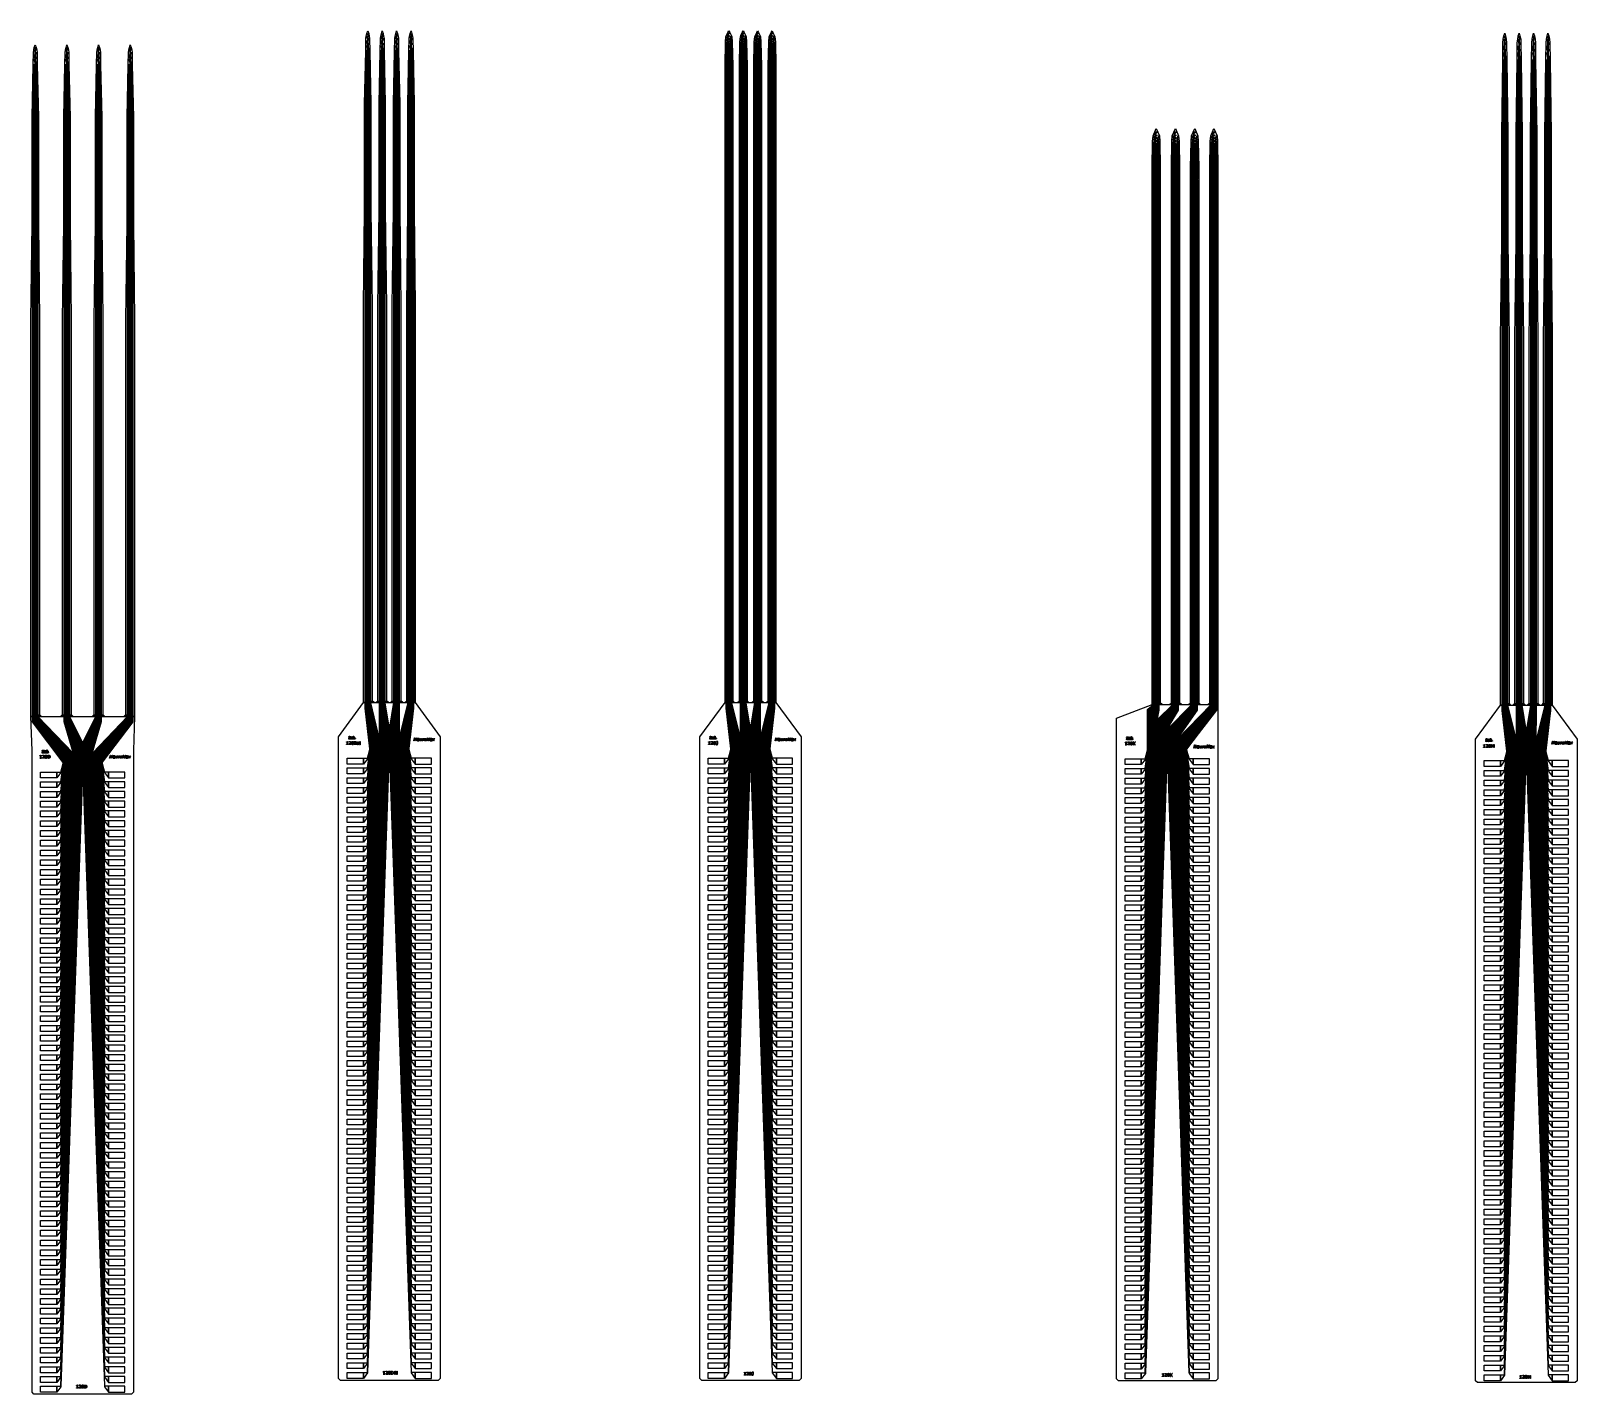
# Model space of a CAD drawing. Header units: inches. Extents: x 106592 to 209533, y 57057 to 74911.
# Drawn here: x 151738 to 167850, y 57127 to 71332 of the extents above; entities that cross this region are included whole.
import ezdxf

# ---------------------------------------------------------------- set-up
doc = ezdxf.new("R2010")
doc.units = ezdxf.units.IN
doc.header["$MEASUREMENT"] = 0
for name, color, linetype in [('metal', 221, 'Continuous'), ('nitride window', 40, 'Continuous'), ('profile', 140, 'Continuous')]:
    doc.layers.add(name, color=color, linetype=linetype)

msp = doc.modelspace()

# ---------------------------------------------------------------- linework, layer by layer
at = {"layer": 'metal'}
for points in [[(155244, 71227), (155244, 71217), (155234, 71217), (155234, 71227)], [(155243, 71215), (155234, 71217), (155244, 71217), (155244, 71215)], [(155237, 71267), (155237, 71277), (155247, 71277), (155247, 71267)], [(155246, 71265), (155237, 71267), (155247, 71267), (155247, 71265)], [(155245, 70465), (155247, 70495), (155247, 71129), (155247, 71178), (155243, 71215), (155244, 71215), (155247, 71179), (155247, 71129), (155247, 70495), (155246, 70465)], [(155244, 71292), (155244, 71302), (155254, 71302), (155254, 71292)], [(155251, 71290), (155244, 71292), (155254, 71292), (155252, 71290)], [(155247, 70465), (155248, 70495), (155248, 71129), (155248, 71179), (155248, 71229), (155246, 71265), (155247, 71265), (155248, 71229), (155248, 71179), (155248, 71129), (155248, 70495), (155248, 70465)], [(155250, 70465), (155250, 70495), (155250, 71129), (155250, 71179), (155250, 71229), (155250, 71258), (155252, 71290), (155251, 71290), (155249, 71258), (155249, 71229), (155249, 71179), (155249, 71129), (155249, 70495), (155249, 70465)], [(155252, 70465), (155251, 70495), (155251, 71129), (155251, 71179), (155251, 71228), (155255, 71239), (155254, 71240), (155250, 71229), (155250, 71179), (155250, 71129), (155250, 70495), (155251, 70465)], [(155254, 71242), (155254, 71252), (155264, 71252), (155264, 71242)], [(155255, 71239), (155264, 71242), (155254, 71242), (155254, 71240)], [(155394, 71227), (155394, 71217), (155384, 71217), (155384, 71227)], [(155393, 71215), (155384, 71217), (155394, 71217), (155394, 71215)], [(155387, 71267), (155387, 71277), (155397, 71277), (155397, 71267)], [(155396, 71265), (155387, 71267), (155397, 71267), (155397, 71265)], [(155395, 70465), (155397, 70495), (155397, 71129), (155397, 71178), (155393, 71215), (155394, 71215), (155397, 71179), (155397, 71129), (155397, 70495), (155396, 70465)], [(155394, 71292), (155394, 71302), (155404, 71302), (155404, 71292)], [(155401, 71290), (155394, 71292), (155404, 71292), (155402, 71290)], [(155397, 70465), (155398, 70495), (155398, 71129), (155398, 71179), (155398, 71229), (155396, 71265), (155397, 71265), (155398, 71229), (155398, 71179), (155398, 71129), (155398, 70495), (155398, 70465)], [(155400, 70465), (155400, 70495), (155400, 71129), (155400, 71179), (155400, 71229), (155400, 71258), (155402, 71290), (155401, 71290), (155399, 71258), (155399, 71229), (155399, 71179), (155399, 71129), (155399, 70495), (155399, 70465)], [(155402, 70465), (155401, 70495), (155401, 71129), (155401, 71179), (155401, 71228), (155405, 71239), (155404, 71240), (155400, 71229), (155400, 71179), (155400, 71129), (155400, 70495), (155401, 70465)], [(155404, 71242), (155404, 71252), (155414, 71252), (155414, 71242)], [(155405, 71239), (155414, 71242), (155404, 71242), (155404, 71240)], [(155544, 71227), (155544, 71217), (155534, 71217), (155534, 71227)], [(155543, 71215), (155534, 71217), (155544, 71217), (155544, 71215)], [(155537, 71267), (155537, 71277), (155547, 71277), (155547, 71267)], [(155546, 71265), (155537, 71267), (155547, 71267), (155547, 71265)], [(155545, 70465), (155547, 70495), (155547, 71129), (155547, 71178), (155543, 71215), (155544, 71215), (155547, 71179), (155547, 71129), (155547, 70495), (155546, 70465)], [(155544, 71292), (155544, 71302), (155554, 71302), (155554, 71292)], [(155551, 71290), (155544, 71292), (155554, 71292), (155552, 71290)], [(155547, 70465), (155548, 70495), (155548, 71129), (155548, 71179), (155548, 71229), (155546, 71265), (155547, 71265), (155548, 71229), (155548, 71179), (155548, 71129), (155548, 70495), (155548, 70465)], [(155550, 70465), (155550, 70495), (155550, 71129), (155550, 71179), (155550, 71229), (155550, 71258), (155552, 71290), (155551, 71290), (155549, 71258), (155549, 71229), (155549, 71179), (155549, 71129), (155549, 70495), (155549, 70465)], [(155552, 70465), (155551, 70495), (155551, 71129), (155551, 71179), (155551, 71228), (155555, 71239), (155554, 71240), (155550, 71229), (155550, 71179), (155550, 71129), (155550, 70495), (155551, 70465)], [(155554, 71242), (155554, 71252), (155564, 71252), (155564, 71242)], [(155555, 71239), (155564, 71242), (155554, 71242), (155554, 71240)], [(155694, 71227), (155694, 71217), (155684, 71217), (155684, 71227)], [(155693, 71215), (155684, 71217), (155694, 71217), (155694, 71215)], [(155687, 71267), (155687, 71277), (155697, 71277), (155697, 71267)], [(155696, 71265), (155687, 71267), (155697, 71267), (155697, 71265)], [(155695, 70465), (155697, 70495), (155697, 71129), (155697, 71178), (155693, 71215), (155694, 71215), (155697, 71179), (155697, 71129), (155697, 70495), (155696, 70465)], [(155694, 71292), (155694, 71302), (155704, 71302), (155704, 71292)], [(155701, 71290), (155694, 71292), (155704, 71292), (155702, 71290)], [(155697, 70465), (155698, 70495), (155698, 71129), (155698, 71179), (155698, 71229), (155696, 71265), (155697, 71265), (155698, 71229), (155698, 71179), (155698, 71129), (155698, 70495), (155698, 70465)], [(155700, 70465), (155700, 70495), (155700, 71129), (155700, 71179), (155700, 71229), (155700, 71258), (155702, 71290), (155701, 71290), (155699, 71258), (155699, 71229), (155699, 71179), (155699, 71129), (155699, 70495), (155699, 70465)], [(155702, 70465), (155701, 70495), (155701, 71129), (155701, 71179), (155701, 71228), (155705, 71239), (155704, 71240), (155700, 71229), (155700, 71179), (155700, 71129), (155700, 70495), (155701, 70465)], [(155704, 71242), (155704, 71252), (155714, 71252), (155714, 71242)], [(155705, 71239), (155714, 71242), (155704, 71242), (155704, 71240)], [(158983, 71232), (158983, 71242), (158993, 71242), (158993, 71232)], [(158992, 71230), (158983, 71232), (158993, 71232), (158993, 71230)], [(158983, 71205), (158983, 71215), (158993, 71215), (158993, 71205)], [(158996, 71270), (158996, 71260), (158986, 71260), (158986, 71270)], [(158995, 71258), (158986, 71260), (158996, 71260), (158996, 71258)], [(158998, 70841), (158996, 70871), (158996, 71219), (158993, 71230), (158992, 71230), (158995, 71219), (158995, 70871), (158997, 70841)], [(158999, 70841), (158996, 70871), (158996, 71223), (158996, 71247), (158995, 71258), (158996, 71258), (158997, 71247), (158997, 71223), (158997, 70871), (159000, 70841)], [(159007, 71299), (159002, 71289), (159000, 71272), (158999, 71272), (159001, 71289), (159006, 71299)], [(159000, 70841), (159000, 70871), (159000, 71193), (159000, 71198), (159000, 71227), (158999, 71272), (159000, 71272), (159000, 71227), (159000, 71198), (159000, 71193), (159000, 70871), (159001, 70841)], [(159003, 70841), (159002, 70871), (159002, 71193), (159002, 71198), (159002, 71227), (159002, 71258), (159007, 71271), (159006, 71272), (159001, 71258), (159001, 71227), (159001, 71198), (159001, 71193), (159001, 70871), (159002, 70841)], [(159005, 70841), (159003, 70871), (159003, 71193), (159003, 71198), (159003, 71233), (159007, 71244), (159006, 71244), (159002, 71233), (159002, 71198), (159002, 71193), (159002, 70871), (159004, 70841)], [(159007, 70841), (159004, 70871), (159004, 71193), (159004, 71208), (159007, 71217), (159006, 71217), (159003, 71209), (159003, 71193), (159003, 70871), (159006, 70841)], [(159006, 71301), (159006, 71311), (159016, 71311), (159016, 71301)], [(159007, 71299), (159016, 71301), (159006, 71301), (159006, 71299)], [(159006, 71274), (159006, 71284), (159016, 71284), (159016, 71274)], [(159007, 71271), (159016, 71274), (159006, 71274), (159006, 71272)], [(159006, 71246), (159006, 71256), (159016, 71256), (159016, 71246)], [(159007, 71244), (159016, 71246), (159006, 71246), (159006, 71244)], [(159006, 71219), (159006, 71229), (159016, 71229), (159016, 71219)], [(159007, 71217), (159016, 71219), (159006, 71219), (159006, 71217)], [(159023, 70841), (159026, 70871), (159025, 71223), (159025, 71247), (159027, 71258), (159026, 71258), (159025, 71247), (159025, 71223), (159025, 70871), (159022, 70841)], [(159024, 70841), (159026, 70871), (159026, 71219), (159028, 71230), (159029, 71230), (159026, 71219), (159027, 70871), (159025, 70841)], [(159026, 71270), (159026, 71260), (159036, 71260), (159036, 71270)], [(159027, 71258), (159036, 71260), (159026, 71260), (159026, 71258)], [(159038, 71232), (159038, 71242), (159028, 71242), (159028, 71232)], [(159029, 71230), (159038, 71232), (159028, 71232), (159028, 71230)], [(159038, 71205), (159038, 71215), (159028, 71215), (159028, 71205)], [(159133, 71232), (159133, 71242), (159143, 71242), (159143, 71232)], [(159142, 71230), (159133, 71232), (159143, 71232), (159143, 71230)], [(159133, 71205), (159133, 71215), (159143, 71215), (159143, 71205)], [(159146, 71270), (159146, 71260), (159136, 71260), (159136, 71270)], [(159145, 71258), (159136, 71260), (159146, 71260), (159146, 71258)], [(159148, 70841), (159146, 70871), (159146, 71219), (159143, 71230), (159142, 71230), (159145, 71219), (159145, 70871), (159147, 70841)], [(159149, 70841), (159146, 70871), (159146, 71223), (159146, 71247), (159145, 71258), (159146, 71258), (159147, 71247), (159147, 71223), (159147, 70871), (159150, 70841)], [(159157, 71299), (159152, 71289), (159150, 71272), (159149, 71272), (159151, 71289), (159156, 71299)], [(159150, 70841), (159150, 70871), (159150, 71193), (159150, 71198), (159150, 71227), (159149, 71272), (159150, 71272), (159150, 71227), (159150, 71198), (159150, 71193), (159150, 70871), (159151, 70841)], [(159153, 70841), (159152, 70871), (159152, 71193), (159152, 71198), (159152, 71227), (159152, 71258), (159157, 71271), (159156, 71272), (159151, 71258), (159151, 71227), (159151, 71198), (159151, 71193), (159151, 70871), (159152, 70841)], [(159155, 70841), (159153, 70871), (159153, 71193), (159153, 71198), (159153, 71233), (159157, 71244), (159156, 71244), (159152, 71233), (159152, 71198), (159152, 71193), (159152, 70871), (159154, 70841)], [(159157, 70841), (159154, 70871), (159154, 71193), (159154, 71208), (159157, 71217), (159156, 71217), (159153, 71209), (159153, 71193), (159153, 70871), (159156, 70841)], [(159156, 71301), (159156, 71311), (159166, 71311), (159166, 71301)], [(159157, 71299), (159166, 71301), (159156, 71301), (159156, 71299)], [(159156, 71274), (159156, 71284), (159166, 71284), (159166, 71274)], [(159157, 71271), (159166, 71274), (159156, 71274), (159156, 71272)], [(159156, 71246), (159156, 71256), (159166, 71256), (159166, 71246)], [(159157, 71244), (159166, 71246), (159156, 71246), (159156, 71244)], [(159156, 71219), (159156, 71229), (159166, 71229), (159166, 71219)], [(159157, 71217), (159166, 71219), (159156, 71219), (159156, 71217)], [(159173, 70841), (159176, 70871), (159175, 71223), (159175, 71247), (159177, 71258), (159176, 71258), (159175, 71247), (159175, 71223), (159175, 70871), (159172, 70841)], [(159174, 70841), (159176, 70871), (159176, 71219), (159178, 71230), (159179, 71230), (159176, 71219), (159177, 70871), (159175, 70841)], [(159176, 71270), (159176, 71260), (159186, 71260), (159186, 71270)], [(159177, 71258), (159186, 71260), (159176, 71260), (159176, 71258)], [(159188, 71232), (159188, 71242), (159178, 71242), (159178, 71232)], [(159179, 71230), (159188, 71232), (159178, 71232), (159178, 71230)], [(159188, 71205), (159188, 71215), (159178, 71215), (159178, 71205)], [(159283, 71232), (159283, 71242), (159293, 71242), (159293, 71232)], [(159292, 71230), (159283, 71232), (159293, 71232), (159293, 71230)], [(159283, 71205), (159283, 71215), (159293, 71215), (159293, 71205)], [(159296, 71270), (159296, 71260), (159286, 71260), (159286, 71270)], [(159295, 71258), (159286, 71260), (159296, 71260), (159296, 71258)], [(159298, 70841), (159296, 70871), (159296, 71219), (159293, 71230), (159292, 71230), (159295, 71219), (159295, 70871), (159297, 70841)], [(159299, 70841), (159296, 70871), (159296, 71223), (159296, 71247), (159295, 71258), (159296, 71258), (159297, 71247), (159297, 71223), (159297, 70871), (159300, 70841)], [(159307, 71299), (159302, 71289), (159300, 71272), (159299, 71272), (159301, 71289), (159306, 71299)], [(159300, 70841), (159300, 70871), (159300, 71193), (159300, 71198), (159300, 71227), (159299, 71272), (159300, 71272), (159300, 71227), (159300, 71198), (159300, 71193), (159300, 70871), (159301, 70841)], [(159303, 70841), (159302, 70871), (159302, 71193), (159302, 71198), (159302, 71227), (159302, 71258), (159307, 71271), (159306, 71272), (159301, 71258), (159301, 71227), (159301, 71198), (159301, 71193), (159301, 70871), (159302, 70841)], [(159305, 70841), (159303, 70871), (159303, 71193), (159303, 71198), (159303, 71233), (159307, 71244), (159306, 71244), (159302, 71233), (159302, 71198), (159302, 71193), (159302, 70871), (159304, 70841)], [(159307, 70841), (159304, 70871), (159304, 71193), (159304, 71208), (159307, 71217), (159306, 71217), (159303, 71209), (159303, 71193), (159303, 70871), (159306, 70841)], [(159306, 71301), (159306, 71311), (159316, 71311), (159316, 71301)], [(159307, 71299), (159316, 71301), (159306, 71301), (159306, 71299)], [(159306, 71274), (159306, 71284), (159316, 71284), (159316, 71274)], [(159307, 71271), (159316, 71274), (159306, 71274), (159306, 71272)], [(159306, 71246), (159306, 71256), (159316, 71256), (159316, 71246)], [(159307, 71244), (159316, 71246), (159306, 71246), (159306, 71244)], [(159306, 71219), (159306, 71229), (159316, 71229), (159316, 71219)], [(159307, 71217), (159316, 71219), (159306, 71219), (159306, 71217)], [(159323, 70841), (159326, 70871), (159325, 71223), (159325, 71247), (159327, 71258), (159326, 71258), (159325, 71247), (159325, 71223), (159325, 70871), (159322, 70841)], [(159324, 70841), (159326, 70871), (159326, 71219), (159328, 71230), (159329, 71230), (159326, 71219), (159327, 70871), (159325, 70841)], [(159326, 71270), (159326, 71260), (159336, 71260), (159336, 71270)], [(159327, 71258), (159336, 71260), (159326, 71260), (159326, 71258)], [(159338, 71232), (159338, 71242), (159328, 71242), (159328, 71232)], [(159329, 71230), (159338, 71232), (159328, 71232), (159328, 71230)], [(159338, 71205), (159338, 71215), (159328, 71215), (159328, 71205)], [(159433, 71232), (159433, 71242), (159443, 71242), (159443, 71232)], [(159442, 71230), (159433, 71232), (159443, 71232), (159443, 71230)], [(159433, 71205), (159433, 71215), (159443, 71215), (159443, 71205)], [(159446, 71270), (159446, 71260), (159436, 71260), (159436, 71270)], [(159445, 71258), (159436, 71260), (159446, 71260), (159446, 71258)], [(159448, 70841), (159446, 70871), (159446, 71219), (159443, 71230), (159442, 71230), (159445, 71219), (159445, 70871), (159447, 70841)], [(159449, 70841), (159446, 70871), (159446, 71223), (159446, 71247), (159445, 71258), (159446, 71258), (159447, 71247), (159447, 71223), (159447, 70871), (159450, 70841)], [(159457, 71299), (159452, 71289), (159450, 71272), (159449, 71272), (159451, 71289), (159456, 71299)], [(159450, 70841), (159450, 70871), (159450, 71193), (159450, 71198), (159450, 71227), (159449, 71272), (159450, 71272), (159450, 71227), (159450, 71198), (159450, 71193), (159450, 70871), (159451, 70841)], [(159453, 70841), (159452, 70871), (159452, 71193), (159452, 71198), (159452, 71227), (159452, 71258), (159457, 71271), (159456, 71272), (159451, 71258), (159451, 71227), (159451, 71198), (159451, 71193), (159451, 70871), (159452, 70841)], [(159455, 70841), (159453, 70871), (159453, 71193), (159453, 71198), (159453, 71233), (159457, 71244), (159456, 71244), (159452, 71233), (159452, 71198), (159452, 71193), (159452, 70871), (159454, 70841)], [(159457, 70841), (159454, 70871), (159454, 71193), (159454, 71208), (159457, 71217), (159456, 71217), (159453, 71209), (159453, 71193), (159453, 70871), (159456, 70841)], [(159456, 71301), (159456, 71311), (159466, 71311), (159466, 71301)], [(159457, 71299), (159466, 71301), (159456, 71301), (159456, 71299)], [(159456, 71274), (159456, 71284), (159466, 71284), (159466, 71274)], [(159457, 71271), (159466, 71274), (159456, 71274), (159456, 71272)], [(159456, 71246), (159456, 71256), (159466, 71256), (159466, 71246)], [(159457, 71244), (159466, 71246), (159456, 71246), (159456, 71244)], [(159456, 71219), (159456, 71229), (159466, 71229), (159466, 71219)], [(159457, 71217), (159466, 71219), (159456, 71219), (159456, 71217)], [(159473, 70841), (159476, 70871), (159475, 71223), (159475, 71247), (159477, 71258), (159476, 71258), (159475, 71247), (159475, 71223), (159475, 70871), (159472, 70841)], [(159474, 70841), (159476, 70871), (159476, 71219), (159478, 71230), (159479, 71230), (159476, 71219), (159477, 70871), (159475, 70841)], [(159476, 71270), (159476, 71260), (159486, 71260), (159486, 71270)], [(159477, 71258), (159486, 71260), (159476, 71260), (159476, 71258)], [(159488, 71232), (159488, 71242), (159478, 71242), (159478, 71232)], [(159479, 71230), (159488, 71232), (159478, 71232), (159478, 71230)], [(159488, 71205), (159488, 71215), (159478, 71215), (159478, 71205)], [(167085, 71232), (167085, 71242), (167095, 71242), (167095, 71232)], [(167094, 71230), (167085, 71232), (167095, 71232), (167095, 71230)], [(167091, 71267), (167091, 71277), (167101, 71277), (167101, 71267)], [(167099, 71265), (167091, 71267), (167101, 71267), (167100, 71265)], [(167095, 70130), (167095, 70160), (167095, 71034), (167095, 71104), (167095, 71174), (167094, 71230), (167095, 71230), (167096, 71174), (167096, 71104), (167096, 71034), (167096, 70160), (167096, 70130)], [(167098, 70130), (167097, 70160), (167097, 71034), (167097, 71104), (167097, 71174), (167098, 71213), (167100, 71265), (167099, 71265), (167097, 71213), (167097, 71174), (167097, 71104), (167097, 71034), (167097, 70160), (167097, 70130)], [(167235, 71232), (167235, 71242), (167245, 71242), (167245, 71232)], [(167244, 71230), (167235, 71232), (167245, 71232), (167245, 71230)], [(167241, 71267), (167241, 71277), (167251, 71277), (167251, 71267)], [(167249, 71265), (167241, 71267), (167251, 71267), (167250, 71265)], [(167245, 70130), (167245, 70160), (167245, 71034), (167245, 71104), (167245, 71174), (167244, 71230), (167245, 71230), (167246, 71174), (167246, 71104), (167246, 71034), (167246, 70160), (167246, 70130)], [(167248, 70130), (167247, 70160), (167247, 71034), (167247, 71104), (167247, 71174), (167248, 71213), (167250, 71265), (167249, 71265), (167247, 71213), (167247, 71174), (167247, 71104), (167247, 71034), (167247, 70160), (167247, 70130)], [(167385, 71232), (167385, 71242), (167395, 71242), (167395, 71232)], [(167394, 71230), (167385, 71232), (167395, 71232), (167395, 71230)], [(167391, 71267), (167391, 71277), (167401, 71277), (167401, 71267)], [(167399, 71265), (167391, 71267), (167401, 71267), (167400, 71265)], [(167395, 70130), (167395, 70160), (167395, 71034), (167395, 71104), (167395, 71174), (167394, 71230), (167395, 71230), (167396, 71174), (167396, 71104), (167396, 71034), (167396, 70160), (167396, 70130)], [(167398, 70130), (167397, 70160), (167397, 71034), (167397, 71104), (167397, 71174), (167398, 71213), (167400, 71265), (167399, 71265), (167397, 71213), (167397, 71174), (167397, 71104), (167397, 71034), (167397, 70160), (167397, 70130)], [(167535, 71232), (167535, 71242), (167545, 71242), (167545, 71232)], [(167544, 71230), (167535, 71232), (167545, 71232), (167545, 71230)], [(167541, 71267), (167541, 71277), (167551, 71277), (167551, 71267)], [(167549, 71265), (167541, 71267), (167551, 71267), (167550, 71265)], [(167545, 70130), (167545, 70160), (167545, 71034), (167545, 71104), (167545, 71174), (167544, 71230), (167545, 71230), (167546, 71174), (167546, 71104), (167546, 71034), (167546, 70160), (167546, 70130)], [(167548, 70130), (167547, 70160), (167547, 71034), (167547, 71104), (167547, 71174), (167548, 71213), (167550, 71265), (167549, 71265), (167547, 71213), (167547, 71174), (167547, 71104), (167547, 71034), (167547, 70160), (167547, 70130)], [(151778, 71083), (151778, 71073), (151768, 71073), (151768, 71083)], [(151777, 71071), (151768, 71073), (151778, 71073), (151778, 71071)], [(151772, 71123), (151772, 71133), (151782, 71133), (151782, 71123)], [(151781, 71122), (151772, 71123), (151782, 71123), (151782, 71122)], [(151780, 70321), (151781, 70351), (151781, 70985), (151781, 71035), (151777, 71071), (151778, 71071), (151782, 71035), (151782, 70985), (151782, 70351), (151781, 70321)], [(151778, 71148), (151778, 71158), (151788, 71158), (151788, 71148)], [(151786, 71146), (151778, 71148), (151788, 71148), (151787, 71146)], [(151782, 70321), (151782, 70351), (151782, 70985), (151782, 71035), (151782, 71085), (151781, 71122), (151782, 71122), (151783, 71085), (151783, 71035), (151783, 70985), (151783, 70351), (151783, 70321)], [(151785, 70321), (151784, 70351), (151784, 70985), (151784, 71035), (151784, 71085), (151785, 71115), (151787, 71146), (151786, 71146), (151784, 71115), (151784, 71085), (151784, 71035), (151784, 70985), (151784, 70351), (151784, 70321)], [(151787, 70321), (151785, 70351), (151785, 70985), (151785, 71035), (151785, 71085), (151789, 71096), (151788, 71096), (151785, 71085), (151785, 71035), (151785, 70985), (151785, 70351), (151786, 70321)], [(151788, 71098), (151788, 71108), (151798, 71108), (151798, 71098)], [(151789, 71096), (151798, 71098), (151788, 71098), (151788, 71096)], [(151788, 71048), (151788, 71058), (151798, 71058), (151798, 71048)], [(152108, 71083), (152108, 71073), (152098, 71073), (152098, 71083)], [(152107, 71071), (152098, 71073), (152108, 71073), (152108, 71071)], [(152102, 71123), (152102, 71133), (152112, 71133), (152112, 71123)], [(152111, 71122), (152102, 71123), (152112, 71123), (152112, 71122)], [(152110, 70321), (152111, 70351), (152111, 70985), (152111, 71035), (152107, 71071), (152108, 71071), (152112, 71035), (152112, 70985), (152112, 70351), (152111, 70321)], [(152108, 71148), (152108, 71158), (152118, 71158), (152118, 71148)], [(152116, 71146), (152108, 71148), (152118, 71148), (152117, 71146)], [(152112, 70321), (152112, 70351), (152112, 70985), (152112, 71035), (152112, 71085), (152111, 71122), (152112, 71122), (152113, 71085), (152113, 71035), (152113, 70985), (152113, 70351), (152113, 70321)], [(152115, 70321), (152114, 70351), (152114, 70985), (152114, 71035), (152114, 71085), (152115, 71115), (152117, 71146), (152116, 71146), (152114, 71115), (152114, 71085), (152114, 71035), (152114, 70985), (152114, 70351), (152114, 70321)], [(152117, 70321), (152115, 70351), (152115, 70985), (152115, 71035), (152115, 71085), (152119, 71096), (152118, 71096), (152115, 71085), (152115, 71035), (152115, 70985), (152115, 70351), (152116, 70321)], [(152118, 71098), (152118, 71108), (152128, 71108), (152128, 71098)], [(152119, 71096), (152128, 71098), (152118, 71098), (152118, 71096)], [(152118, 71048), (152118, 71058), (152128, 71058), (152128, 71048)], [(152438, 71083), (152438, 71073), (152428, 71073), (152428, 71083)], [(152437, 71071), (152428, 71073), (152438, 71073), (152438, 71071)], [(152432, 71123), (152432, 71133), (152442, 71133), (152442, 71123)], [(152441, 71122), (152432, 71123), (152442, 71123), (152442, 71122)], [(152440, 70321), (152441, 70351), (152441, 70985), (152441, 71035), (152437, 71071), (152438, 71071), (152442, 71035), (152442, 70985), (152442, 70351), (152441, 70321)], [(152438, 71148), (152438, 71158), (152448, 71158), (152448, 71148)], [(152446, 71146), (152438, 71148), (152448, 71148), (152447, 71146)], [(152442, 70321), (152442, 70351), (152442, 70985), (152442, 71035), (152442, 71085), (152441, 71122), (152442, 71122), (152443, 71085), (152443, 71035), (152443, 70985), (152443, 70351), (152443, 70321)], [(152445, 70321), (152444, 70351), (152444, 70985), (152444, 71035), (152444, 71085), (152445, 71115), (152447, 71146), (152446, 71146), (152444, 71115), (152444, 71085), (152444, 71035), (152444, 70985), (152444, 70351), (152444, 70321)], [(152447, 70321), (152445, 70351), (152445, 70985), (152445, 71035), (152445, 71085), (152449, 71096), (152448, 71096), (152445, 71085), (152445, 71035), (152445, 70985), (152445, 70351), (152446, 70321)], [(152448, 71098), (152448, 71108), (152458, 71108), (152458, 71098)], [(152449, 71096), (152458, 71098), (152448, 71098), (152448, 71096)], [(152448, 71048), (152448, 71058), (152458, 71058), (152458, 71048)], [(152768, 71083), (152768, 71073), (152758, 71073), (152758, 71083)], [(152767, 71071), (152758, 71073), (152768, 71073), (152768, 71071)], [(152762, 71123), (152762, 71133), (152772, 71133), (152772, 71123)], [(152771, 71122), (152762, 71123), (152772, 71123), (152772, 71122)], [(152770, 70321), (152771, 70351), (152771, 70985), (152771, 71035), (152767, 71071), (152768, 71071), (152772, 71035), (152772, 70985), (152772, 70351), (152771, 70321)], [(152768, 71148), (152768, 71158), (152778, 71158), (152778, 71148)], [(152776, 71146), (152768, 71148), (152778, 71148), (152777, 71146)], [(152772, 70321), (152772, 70351), (152772, 70985), (152772, 71035), (152772, 71085), (152771, 71122), (152772, 71122), (152773, 71085), (152773, 71035), (152773, 70985), (152773, 70351), (152773, 70321)], [(152775, 70321), (152774, 70351), (152774, 70985), (152774, 71035), (152774, 71085), (152775, 71115), (152777, 71146), (152776, 71146), (152774, 71115), (152774, 71085), (152774, 71035), (152774, 70985), (152774, 70351), (152774, 70321)], [(152777, 70321), (152775, 70351), (152775, 70985), (152775, 71035), (152775, 71085), (152779, 71096), (152778, 71096), (152775, 71085), (152775, 71035), (152775, 70985), (152775, 70351), (152776, 70321)], [(152778, 71098), (152778, 71108), (152788, 71108), (152788, 71098)], [(152779, 71096), (152788, 71098), (152778, 71098), (152778, 71096)], [(152778, 71048), (152778, 71058), (152788, 71058), (152788, 71048)], [(155221, 70465), (155221, 70491), (155221, 70547), (155222, 70597), (155223, 70647), (155224, 70697), (155225, 70747), (155226, 70797), (155227, 70847), (155228, 70897), (155229, 70947), (155230, 70997), (155231, 71047), (155232, 71096), (155235, 71115), (155234, 71115), (155231, 71097), (155230, 71047), (155229, 70997), (155228, 70947), (155227, 70897), (155226, 70847), (155225, 70797), (155224, 70747), (155223, 70697), (155222, 70647), (155221, 70597), (155220, 70547), (155220, 70491), (155220, 70465)], [(155222, 70465), (155221, 70491), (155221, 70547), (155222, 70597), (155223, 70647), (155224, 70697), (155225, 70747), (155226, 70797), (155227, 70847), (155228, 70897), (155229, 70947), (155230, 70997), (155231, 71047), (155234, 71065), (155235, 71065), (155232, 71046), (155231, 70997), (155230, 70947), (155229, 70897), (155228, 70847), (155227, 70797), (155226, 70747), (155225, 70697), (155224, 70647), (155223, 70597), (155222, 70547), (155222, 70491), (155223, 70465)], [(155234, 71167), (155234, 71177), (155244, 71177), (155244, 71167)], [(155243, 71165), (155234, 71167), (155244, 71167), (155244, 71165)], [(155234, 71117), (155234, 71127), (155244, 71127), (155244, 71117)], [(155235, 71115), (155244, 71117), (155234, 71117), (155234, 71115)], [(155234, 71067), (155234, 71077), (155244, 71077), (155244, 71067)], [(155235, 71065), (155244, 71067), (155234, 71067), (155234, 71065)], [(155244, 70465), (155246, 70495), (155246, 71129), (155244, 71165), (155243, 71165), (155246, 71128), (155246, 70495), (155244, 70465)], [(155253, 70465), (155252, 70495), (155252, 71129), (155252, 71178), (155255, 71190), (155254, 71190), (155251, 71179), (155251, 71129), (155251, 70495), (155253, 70465)], [(155254, 71192), (155254, 71202), (155264, 71202), (155264, 71192)], [(155255, 71190), (155264, 71192), (155254, 71192), (155254, 71190)], [(155254, 71142), (155254, 71152), (155264, 71152), (155264, 71142)], [(155263, 71140), (155254, 71142), (155264, 71142), (155264, 71140)], [(155254, 71092), (155254, 71102), (155264, 71102), (155264, 71092)], [(155263, 71090), (155254, 71092), (155264, 71092), (155264, 71090)], [(155254, 71042), (155254, 71052), (155264, 71052), (155264, 71042)], [(155276, 70465), (155277, 70491), (155277, 70540), (155277, 70572), (155276, 70622), (155275, 70672), (155274, 70722), (155273, 70772), (155272, 70822), (155271, 70872), (155270, 70922), (155269, 70972), (155268, 71022), (155267, 71072), (155266, 71121), (155263, 71140), (155264, 71140), (155266, 71122), (155267, 71072), (155268, 71022), (155269, 70972), (155270, 70922), (155271, 70872), (155272, 70822), (155273, 70772), (155274, 70722), (155275, 70672), (155276, 70622), (155277, 70572), (155277, 70540), (155277, 70491), (155277, 70465)], [(155274, 70465), (155276, 70491), (155276, 70540), (155276, 70572), (155275, 70622), (155274, 70672), (155273, 70722), (155272, 70772), (155271, 70822), (155270, 70872), (155269, 70922), (155268, 70972), (155267, 71022), (155266, 71071), (155263, 71090), (155264, 71090), (155266, 71072), (155267, 71022), (155268, 70972), (155269, 70922), (155270, 70872), (155271, 70822), (155272, 70772), (155273, 70722), (155274, 70672), (155275, 70622), (155276, 70572), (155276, 70540), (155276, 70491), (155275, 70465)], [(155371, 70465), (155371, 70491), (155371, 70547), (155372, 70597), (155373, 70647), (155374, 70697), (155375, 70747), (155376, 70797), (155377, 70847), (155378, 70897), (155379, 70947), (155380, 70997), (155381, 71047), (155382, 71096), (155385, 71115), (155384, 71115), (155381, 71097), (155380, 71047), (155379, 70997), (155378, 70947), (155377, 70897), (155376, 70847), (155375, 70797), (155374, 70747), (155373, 70697), (155372, 70647), (155371, 70597), (155370, 70547), (155370, 70491), (155370, 70465)], [(155372, 70465), (155371, 70491), (155371, 70547), (155372, 70597), (155373, 70647), (155374, 70697), (155375, 70747), (155376, 70797), (155377, 70847), (155378, 70897), (155379, 70947), (155380, 70997), (155381, 71047), (155384, 71065), (155385, 71065), (155382, 71046), (155381, 70997), (155380, 70947), (155379, 70897), (155378, 70847), (155377, 70797), (155376, 70747), (155375, 70697), (155374, 70647), (155373, 70597), (155372, 70547), (155372, 70491), (155373, 70465)], [(155384, 71167), (155384, 71177), (155394, 71177), (155394, 71167)], [(155393, 71165), (155384, 71167), (155394, 71167), (155394, 71165)], [(155384, 71117), (155384, 71127), (155394, 71127), (155394, 71117)], [(155385, 71115), (155394, 71117), (155384, 71117), (155384, 71115)], [(155384, 71067), (155384, 71077), (155394, 71077), (155394, 71067)], [(155385, 71065), (155394, 71067), (155384, 71067), (155384, 71065)], [(155394, 70465), (155396, 70495), (155396, 71129), (155394, 71165), (155393, 71165), (155396, 71128), (155396, 70495), (155394, 70465)], [(155403, 70465), (155402, 70495), (155402, 71129), (155402, 71178), (155405, 71190), (155404, 71190), (155401, 71179), (155401, 71129), (155401, 70495), (155403, 70465)], [(155404, 71192), (155404, 71202), (155414, 71202), (155414, 71192)], [(155405, 71190), (155414, 71192), (155404, 71192), (155404, 71190)], [(155404, 71142), (155404, 71152), (155414, 71152), (155414, 71142)], [(155413, 71140), (155404, 71142), (155414, 71142), (155414, 71140)], [(155404, 71092), (155404, 71102), (155414, 71102), (155414, 71092)], [(155413, 71090), (155404, 71092), (155414, 71092), (155414, 71090)], [(155404, 71042), (155404, 71052), (155414, 71052), (155414, 71042)], [(155426, 70465), (155427, 70491), (155427, 70540), (155427, 70572), (155426, 70622), (155425, 70672), (155424, 70722), (155423, 70772), (155422, 70822), (155421, 70872), (155420, 70922), (155419, 70972), (155418, 71022), (155417, 71072), (155416, 71121), (155413, 71140), (155414, 71140), (155416, 71122), (155417, 71072), (155418, 71022), (155419, 70972), (155420, 70922), (155421, 70872), (155422, 70822), (155423, 70772), (155424, 70722), (155425, 70672), (155426, 70622), (155427, 70572), (155427, 70540), (155427, 70491), (155427, 70465)], [(155424, 70465), (155426, 70491), (155426, 70540), (155426, 70572), (155425, 70622), (155424, 70672), (155423, 70722), (155422, 70772), (155421, 70822), (155420, 70872), (155419, 70922), (155418, 70972), (155417, 71022), (155416, 71071), (155413, 71090), (155414, 71090), (155416, 71072), (155417, 71022), (155418, 70972), (155419, 70922), (155420, 70872), (155421, 70822), (155422, 70772), (155423, 70722), (155424, 70672), (155425, 70622), (155426, 70572), (155426, 70540), (155426, 70491), (155425, 70465)], [(155521, 70465), (155521, 70491), (155521, 70547), (155522, 70597), (155523, 70647), (155524, 70697), (155525, 70747), (155526, 70797), (155527, 70847), (155528, 70897), (155529, 70947), (155530, 70997), (155531, 71047), (155532, 71096), (155535, 71115), (155534, 71115), (155531, 71097), (155530, 71047), (155529, 70997), (155528, 70947), (155527, 70897), (155526, 70847), (155525, 70797), (155524, 70747), (155523, 70697), (155522, 70647), (155521, 70597), (155520, 70547), (155520, 70491), (155520, 70465)], [(155522, 70465), (155521, 70491), (155521, 70547), (155522, 70597), (155523, 70647), (155524, 70697), (155525, 70747), (155526, 70797), (155527, 70847), (155528, 70897), (155529, 70947), (155530, 70997), (155531, 71047), (155534, 71065), (155535, 71065), (155532, 71046), (155531, 70997), (155530, 70947), (155529, 70897), (155528, 70847), (155527, 70797), (155526, 70747), (155525, 70697), (155524, 70647), (155523, 70597), (155522, 70547), (155522, 70491), (155523, 70465)], [(155534, 71167), (155534, 71177), (155544, 71177), (155544, 71167)], [(155543, 71165), (155534, 71167), (155544, 71167), (155544, 71165)], [(155534, 71117), (155534, 71127), (155544, 71127), (155544, 71117)], [(155535, 71115), (155544, 71117), (155534, 71117), (155534, 71115)], [(155534, 71067), (155534, 71077), (155544, 71077), (155544, 71067)], [(155535, 71065), (155544, 71067), (155534, 71067), (155534, 71065)], [(155544, 70465), (155546, 70495), (155546, 71129), (155544, 71165), (155543, 71165), (155546, 71128), (155546, 70495), (155544, 70465)], [(155553, 70465), (155552, 70495), (155552, 71129), (155552, 71178), (155555, 71190), (155554, 71190), (155551, 71179), (155551, 71129), (155551, 70495), (155553, 70465)], [(155554, 71192), (155554, 71202), (155564, 71202), (155564, 71192)], [(155555, 71190), (155564, 71192), (155554, 71192), (155554, 71190)], [(155554, 71142), (155554, 71152), (155564, 71152), (155564, 71142)], [(155563, 71140), (155554, 71142), (155564, 71142), (155564, 71140)], [(155554, 71092), (155554, 71102), (155564, 71102), (155564, 71092)], [(155563, 71090), (155554, 71092), (155564, 71092), (155564, 71090)], [(155554, 71042), (155554, 71052), (155564, 71052), (155564, 71042)], [(155576, 70465), (155577, 70491), (155577, 70540), (155577, 70572), (155576, 70622), (155575, 70672), (155574, 70722), (155573, 70772), (155572, 70822), (155571, 70872), (155570, 70922), (155569, 70972), (155568, 71022), (155567, 71072), (155566, 71121), (155563, 71140), (155564, 71140), (155566, 71122), (155567, 71072), (155568, 71022), (155569, 70972), (155570, 70922), (155571, 70872), (155572, 70822), (155573, 70772), (155574, 70722), (155575, 70672), (155576, 70622), (155577, 70572), (155577, 70540), (155577, 70491), (155577, 70465)], [(155574, 70465), (155576, 70491), (155576, 70540), (155576, 70572), (155575, 70622), (155574, 70672), (155573, 70722), (155572, 70772), (155571, 70822), (155570, 70872), (155569, 70922), (155568, 70972), (155567, 71022), (155566, 71071), (155563, 71090), (155564, 71090), (155566, 71072), (155567, 71022), (155568, 70972), (155569, 70922), (155570, 70872), (155571, 70822), (155572, 70772), (155573, 70722), (155574, 70672), (155575, 70622), (155576, 70572), (155576, 70540), (155576, 70491), (155575, 70465)], [(155671, 70465), (155671, 70491), (155671, 70547), (155672, 70597), (155673, 70647), (155674, 70697), (155675, 70747), (155676, 70797), (155677, 70847), (155678, 70897), (155679, 70947), (155680, 70997), (155681, 71047), (155682, 71096), (155685, 71115), (155684, 71115), (155681, 71097), (155680, 71047), (155679, 70997), (155678, 70947), (155677, 70897), (155676, 70847), (155675, 70797), (155674, 70747), (155673, 70697), (155672, 70647), (155671, 70597), (155670, 70547), (155670, 70491), (155670, 70465)], [(155672, 70465), (155671, 70491), (155671, 70547), (155672, 70597), (155673, 70647), (155674, 70697), (155675, 70747), (155676, 70797), (155677, 70847), (155678, 70897), (155679, 70947), (155680, 70997), (155681, 71047), (155684, 71065), (155685, 71065), (155682, 71046), (155681, 70997), (155680, 70947), (155679, 70897), (155678, 70847), (155677, 70797), (155676, 70747), (155675, 70697), (155674, 70647), (155673, 70597), (155672, 70547), (155672, 70491), (155673, 70465)], [(155684, 71167), (155684, 71177), (155694, 71177), (155694, 71167)], [(155693, 71165), (155684, 71167), (155694, 71167), (155694, 71165)], [(155684, 71117), (155684, 71127), (155694, 71127), (155694, 71117)], [(155685, 71115), (155694, 71117), (155684, 71117), (155684, 71115)], [(155684, 71067), (155684, 71077), (155694, 71077), (155694, 71067)], [(155685, 71065), (155694, 71067), (155684, 71067), (155684, 71065)], [(155694, 70465), (155696, 70495), (155696, 71129), (155694, 71165), (155693, 71165), (155696, 71128), (155696, 70495), (155694, 70465)], [(155703, 70465), (155702, 70495), (155702, 71129), (155702, 71178), (155705, 71190), (155704, 71190), (155701, 71179), (155701, 71129), (155701, 70495), (155703, 70465)], [(155704, 71192), (155704, 71202), (155714, 71202), (155714, 71192)], [(155705, 71190), (155714, 71192), (155704, 71192), (155704, 71190)], [(155704, 71142), (155704, 71152), (155714, 71152), (155714, 71142)], [(155713, 71140), (155704, 71142), (155714, 71142), (155714, 71140)], [(155704, 71092), (155704, 71102), (155714, 71102), (155714, 71092)], [(155713, 71090), (155704, 71092), (155714, 71092), (155714, 71090)], [(155704, 71042), (155704, 71052), (155714, 71052), (155714, 71042)], [(155726, 70465), (155727, 70491), (155727, 70540), (155727, 70572), (155726, 70622), (155725, 70672), (155724, 70722), (155723, 70772), (155722, 70822), (155721, 70872), (155720, 70922), (155719, 70972), (155718, 71022), (155717, 71072), (155716, 71121), (155713, 71140), (155714, 71140), (155716, 71122), (155717, 71072), (155718, 71022), (155719, 70972), (155720, 70922), (155721, 70872), (155722, 70822), (155723, 70772), (155724, 70722), (155725, 70672), (155726, 70622), (155727, 70572), (155727, 70540), (155727, 70491), (155727, 70465)], [(155724, 70465), (155726, 70491), (155726, 70540), (155726, 70572), (155725, 70622), (155724, 70672), (155723, 70722), (155722, 70772), (155721, 70822), (155720, 70872), (155719, 70922), (155718, 70972), (155717, 71022), (155716, 71071), (155713, 71090), (155714, 71090), (155716, 71072), (155717, 71022), (155718, 70972), (155719, 70922), (155720, 70872), (155721, 70822), (155722, 70772), (155723, 70722), (155724, 70672), (155725, 70622), (155726, 70572), (155726, 70540), (155726, 70491), (155725, 70465)], [(158982, 70841), (158975, 70869), (158975, 71037), (158976, 71065), (158977, 71092), (158978, 71120), (158979, 71147), (158980, 71174), (158981, 71195), (158983, 71203), (158984, 71203), (158981, 71195), (158980, 71174), (158979, 71147), (158978, 71120), (158977, 71092), (158976, 71065), (158975, 71037), (158975, 70869), (158983, 70841)], [(158985, 70841), (158976, 70870), (158976, 71037), (158977, 71065), (158978, 71092), (158979, 71120), (158980, 71147), (158981, 71168), (158984, 71177), (158983, 71177), (158981, 71169), (158980, 71147), (158979, 71120), (158978, 71092), (158977, 71065), (158976, 71037), (158976, 70869), (158984, 70841)], [(158986, 70841), (158977, 70870), (158977, 71037), (158978, 71065), (158979, 71092), (158980, 71120), (158981, 71142), (158983, 71150), (158984, 71150), (158981, 71142), (158980, 71120), (158979, 71092), (158978, 71065), (158977, 71037), (158977, 70870), (158987, 70841)], [(158989, 70841), (158978, 70870), (158978, 71037), (158979, 71065), (158980, 71092), (158981, 71115), (158984, 71123), (158983, 71123), (158981, 71115), (158980, 71092), (158979, 71065), (158978, 71037), (158978, 70870), (158988, 70841)], [(158990, 70841), (158979, 70870), (158979, 71037), (158980, 71065), (158981, 71087), (158983, 71095), (158984, 71095), (158981, 71087), (158980, 71065), (158979, 71037), (158979, 70870), (158991, 70841)], [(158992, 70841), (158980, 70871), (158980, 71037), (158981, 71060), (158984, 71068), (158983, 71068), (158981, 71060), (158980, 71037), (158980, 70871), (158991, 70841)], [(158984, 71203), (158993, 71205), (158983, 71205), (158983, 71203)], [(158983, 71179), (158983, 71189), (158993, 71189), (158993, 71179)], [(158984, 71177), (158993, 71179), (158983, 71179), (158983, 71177)], [(158983, 71152), (158983, 71162), (158993, 71162), (158993, 71152)], [(158984, 71150), (158993, 71152), (158983, 71152), (158983, 71150)], [(158983, 71125), (158983, 71135), (158993, 71135), (158993, 71125)], [(158984, 71123), (158993, 71125), (158983, 71125), (158983, 71123)], [(158983, 71097), (158983, 71107), (158993, 71107), (158993, 71097)], [(158984, 71095), (158993, 71097), (158983, 71097), (158983, 71095)], [(158983, 71070), (158983, 71080), (158993, 71080), (158993, 71070)], [(158984, 71068), (158993, 71070), (158983, 71070), (158983, 71068)], [(158993, 71052), (158993, 71042), (158983, 71042), (158983, 71052)], [(159006, 71191), (159006, 71201), (159016, 71201), (159016, 71191)], [(159015, 71189), (159006, 71191), (159016, 71191), (159016, 71189)], [(159006, 71166), (159006, 71176), (159016, 71176), (159016, 71166)], [(159015, 71164), (159006, 71166), (159016, 71166), (159016, 71164)], [(159006, 71139), (159006, 71149), (159016, 71149), (159016, 71139)], [(159015, 71137), (159006, 71139), (159016, 71139), (159016, 71137)], [(159006, 71111), (159006, 71121), (159016, 71121), (159016, 71111)], [(159015, 71109), (159006, 71111), (159016, 71111), (159016, 71109)], [(159006, 71084), (159006, 71094), (159016, 71094), (159016, 71084)], [(159015, 71082), (159006, 71084), (159016, 71084), (159016, 71082)], [(159006, 71056), (159006, 71066), (159016, 71066), (159016, 71056)], [(159015, 71054), (159006, 71056), (159016, 71056), (159016, 71054)], [(159011, 70841), (159019, 70871), (159019, 71001), (159019, 71024), (159018, 71045), (159015, 71054), (159016, 71054), (159018, 71046), (159019, 71024), (159019, 71001), (159019, 70871), (159012, 70841)], [(159013, 70841), (159020, 70870), (159020, 71001), (159020, 71024), (159019, 71051), (159018, 71073), (159015, 71082), (159016, 71082), (159018, 71074), (159019, 71051), (159020, 71024), (159020, 71001), (159020, 70870), (159014, 70841)], [(159020, 70841), (159024, 70869), (159024, 71001), (159024, 71024), (159023, 71051), (159022, 71080), (159021, 71107), (159020, 71129), (159019, 71161), (159018, 71181), (159015, 71189), (159016, 71189), (159018, 71181), (159019, 71161), (159020, 71129), (159021, 71107), (159022, 71080), (159023, 71051), (159024, 71024), (159024, 71001), (159024, 70869), (159021, 70841)], [(159018, 70841), (159023, 70870), (159023, 71001), (159023, 71024), (159022, 71051), (159021, 71080), (159020, 71107), (159019, 71129), (159018, 71153), (159015, 71164), (159016, 71164), (159018, 71154), (159019, 71129), (159020, 71107), (159021, 71080), (159022, 71051), (159023, 71024), (159023, 71001), (159023, 70869), (159019, 70841)], [(159017, 70841), (159022, 70870), (159022, 71001), (159022, 71024), (159021, 71051), (159020, 71080), (159019, 71107), (159018, 71128), (159015, 71137), (159016, 71137), (159018, 71129), (159019, 71107), (159020, 71080), (159021, 71051), (159022, 71024), (159022, 71001), (159022, 70870), (159018, 70841)], [(159015, 70841), (159021, 70870), (159021, 71001), (159021, 71024), (159020, 71051), (159019, 71080), (159018, 71101), (159015, 71109), (159016, 71109), (159018, 71101), (159019, 71080), (159020, 71051), (159021, 71024), (159021, 71001), (159021, 70870), (159016, 70841)], [(159037, 71203), (159028, 71205), (159038, 71205), (159038, 71203)], [(159038, 71179), (159038, 71189), (159028, 71189), (159028, 71179)], [(159037, 71177), (159028, 71179), (159038, 71179), (159038, 71177)], [(159038, 71152), (159038, 71162), (159028, 71162), (159028, 71152)], [(159037, 71150), (159028, 71152), (159038, 71152), (159038, 71150)], [(159038, 71125), (159038, 71135), (159028, 71135), (159028, 71125)], [(159037, 71123), (159028, 71125), (159038, 71125), (159038, 71123)], [(159038, 71097), (159038, 71107), (159028, 71107), (159028, 71097)], [(159037, 71095), (159028, 71097), (159038, 71097), (159038, 71095)], [(159038, 71070), (159038, 71080), (159028, 71080), (159028, 71070)], [(159037, 71068), (159028, 71070), (159038, 71070), (159038, 71068)], [(159028, 71052), (159028, 71042), (159038, 71042), (159038, 71052)], [(159029, 70841), (159042, 70871), (159041, 71037), (159040, 71060), (159037, 71068), (159038, 71068), (159041, 71060), (159042, 71037), (159042, 70871), (159030, 70841)], [(159032, 70841), (159043, 70870), (159043, 71037), (159042, 71065), (159041, 71087), (159038, 71095), (159037, 71095), (159040, 71087), (159041, 71065), (159042, 71037), (159043, 70870), (159031, 70841)], [(159033, 70841), (159044, 70870), (159043, 71037), (159042, 71065), (159041, 71092), (159040, 71115), (159037, 71123), (159038, 71123), (159041, 71115), (159042, 71092), (159043, 71065), (159044, 71037), (159044, 70870), (159034, 70841)], [(159036, 70841), (159045, 70870), (159045, 71037), (159044, 71065), (159043, 71092), (159042, 71120), (159041, 71142), (159038, 71150), (159037, 71150), (159040, 71142), (159041, 71120), (159042, 71092), (159043, 71065), (159044, 71037), (159045, 70870), (159035, 70841)], [(159036, 70841), (159046, 70870), (159045, 71037), (159044, 71065), (159043, 71092), (159042, 71120), (159041, 71147), (159040, 71168), (159037, 71177), (159038, 71177), (159041, 71169), (159042, 71147), (159043, 71120), (159044, 71092), (159045, 71065), (159046, 71037), (159046, 70869), (159037, 70841)], [(159039, 70841), (159047, 70869), (159047, 71037), (159046, 71065), (159045, 71092), (159044, 71120), (159043, 71147), (159042, 71174), (159041, 71195), (159038, 71203), (159037, 71203), (159040, 71195), (159041, 71174), (159042, 71147), (159043, 71120), (159044, 71092), (159045, 71065), (159046, 71037), (159047, 70869), (159038, 70841)], [(159132, 70841), (159125, 70869), (159125, 71037), (159126, 71065), (159127, 71092), (159128, 71120), (159129, 71147), (159130, 71174), (159131, 71195), (159133, 71203), (159134, 71203), (159131, 71195), (159130, 71174), (159129, 71147), (159128, 71120), (159127, 71092), (159126, 71065), (159125, 71037), (159125, 70869), (159133, 70841)], [(159135, 70841), (159126, 70870), (159126, 71037), (159127, 71065), (159128, 71092), (159129, 71120), (159130, 71147), (159131, 71168), (159134, 71177), (159133, 71177), (159131, 71169), (159130, 71147), (159129, 71120), (159128, 71092), (159127, 71065), (159126, 71037), (159126, 70869), (159134, 70841)], [(159136, 70841), (159127, 70870), (159127, 71037), (159128, 71065), (159129, 71092), (159130, 71120), (159131, 71142), (159133, 71150), (159134, 71150), (159131, 71142), (159130, 71120), (159129, 71092), (159128, 71065), (159127, 71037), (159127, 70870), (159137, 70841)], [(159139, 70841), (159128, 70870), (159128, 71037), (159129, 71065), (159130, 71092), (159131, 71115), (159134, 71123), (159133, 71123), (159131, 71115), (159130, 71092), (159129, 71065), (159128, 71037), (159128, 70870), (159138, 70841)], [(159140, 70841), (159129, 70870), (159129, 71037), (159130, 71065), (159131, 71087), (159133, 71095), (159134, 71095), (159131, 71087), (159130, 71065), (159129, 71037), (159129, 70870), (159141, 70841)], [(159142, 70841), (159130, 70871), (159130, 71037), (159131, 71060), (159134, 71068), (159133, 71068), (159131, 71060), (159130, 71037), (159130, 70871), (159141, 70841)], [(159134, 71203), (159143, 71205), (159133, 71205), (159133, 71203)], [(159133, 71179), (159133, 71189), (159143, 71189), (159143, 71179)], [(159134, 71177), (159143, 71179), (159133, 71179), (159133, 71177)], [(159133, 71152), (159133, 71162), (159143, 71162), (159143, 71152)], [(159134, 71150), (159143, 71152), (159133, 71152), (159133, 71150)], [(159133, 71125), (159133, 71135), (159143, 71135), (159143, 71125)], [(159134, 71123), (159143, 71125), (159133, 71125), (159133, 71123)], [(159133, 71097), (159133, 71107), (159143, 71107), (159143, 71097)], [(159134, 71095), (159143, 71097), (159133, 71097), (159133, 71095)], [(159133, 71070), (159133, 71080), (159143, 71080), (159143, 71070)], [(159134, 71068), (159143, 71070), (159133, 71070), (159133, 71068)], [(159143, 71052), (159143, 71042), (159133, 71042), (159133, 71052)], [(159156, 71191), (159156, 71201), (159166, 71201), (159166, 71191)], [(159165, 71189), (159156, 71191), (159166, 71191), (159166, 71189)], [(159156, 71166), (159156, 71176), (159166, 71176), (159166, 71166)], [(159165, 71164), (159156, 71166), (159166, 71166), (159166, 71164)], [(159156, 71139), (159156, 71149), (159166, 71149), (159166, 71139)], [(159165, 71137), (159156, 71139), (159166, 71139), (159166, 71137)], [(159156, 71111), (159156, 71121), (159166, 71121), (159166, 71111)], [(159165, 71109), (159156, 71111), (159166, 71111), (159166, 71109)], [(159156, 71084), (159156, 71094), (159166, 71094), (159166, 71084)], [(159165, 71082), (159156, 71084), (159166, 71084), (159166, 71082)], [(159156, 71056), (159156, 71066), (159166, 71066), (159166, 71056)], [(159165, 71054), (159156, 71056), (159166, 71056), (159166, 71054)], [(159161, 70841), (159169, 70871), (159169, 71001), (159169, 71024), (159168, 71045), (159165, 71054), (159166, 71054), (159168, 71046), (159169, 71024), (159169, 71001), (159169, 70871), (159162, 70841)], [(159163, 70841), (159170, 70870), (159170, 71001), (159170, 71024), (159169, 71051), (159168, 71073), (159165, 71082), (159166, 71082), (159168, 71074), (159169, 71051), (159170, 71024), (159170, 71001), (159170, 70870), (159164, 70841)], [(159170, 70841), (159174, 70869), (159174, 71001), (159174, 71024), (159173, 71051), (159172, 71080), (159171, 71107), (159170, 71129), (159169, 71161), (159168, 71181), (159165, 71189), (159166, 71189), (159168, 71181), (159169, 71161), (159170, 71129), (159171, 71107), (159172, 71080), (159173, 71051), (159174, 71024), (159174, 71001), (159174, 70869), (159171, 70841)], [(159168, 70841), (159173, 70870), (159173, 71001), (159173, 71024), (159172, 71051), (159171, 71080), (159170, 71107), (159169, 71129), (159168, 71153), (159165, 71164), (159166, 71164), (159168, 71154), (159169, 71129), (159170, 71107), (159171, 71080), (159172, 71051), (159173, 71024), (159173, 71001), (159173, 70869), (159169, 70841)], [(159167, 70841), (159172, 70870), (159172, 71001), (159172, 71024), (159171, 71051), (159170, 71080), (159169, 71107), (159168, 71128), (159165, 71137), (159166, 71137), (159168, 71129), (159169, 71107), (159170, 71080), (159171, 71051), (159172, 71024), (159172, 71001), (159172, 70870), (159168, 70841)], [(159165, 70841), (159171, 70870), (159171, 71001), (159171, 71024), (159170, 71051), (159169, 71080), (159168, 71101), (159165, 71109), (159166, 71109), (159168, 71101), (159169, 71080), (159170, 71051), (159171, 71024), (159171, 71001), (159171, 70870), (159166, 70841)], [(159187, 71203), (159178, 71205), (159188, 71205), (159188, 71203)], [(159188, 71179), (159188, 71189), (159178, 71189), (159178, 71179)], [(159187, 71177), (159178, 71179), (159188, 71179), (159188, 71177)], [(159188, 71152), (159188, 71162), (159178, 71162), (159178, 71152)], [(159187, 71150), (159178, 71152), (159188, 71152), (159188, 71150)], [(159188, 71125), (159188, 71135), (159178, 71135), (159178, 71125)], [(159187, 71123), (159178, 71125), (159188, 71125), (159188, 71123)], [(159188, 71097), (159188, 71107), (159178, 71107), (159178, 71097)], [(159187, 71095), (159178, 71097), (159188, 71097), (159188, 71095)], [(159188, 71070), (159188, 71080), (159178, 71080), (159178, 71070)], [(159187, 71068), (159178, 71070), (159188, 71070), (159188, 71068)], [(159178, 71052), (159178, 71042), (159188, 71042), (159188, 71052)], [(159179, 70841), (159192, 70871), (159191, 71037), (159190, 71060), (159187, 71068), (159188, 71068), (159191, 71060), (159192, 71037), (159192, 70871), (159180, 70841)], [(159182, 70841), (159193, 70870), (159193, 71037), (159192, 71065), (159191, 71087), (159188, 71095), (159187, 71095), (159190, 71087), (159191, 71065), (159192, 71037), (159193, 70870), (159181, 70841)], [(159183, 70841), (159194, 70870), (159193, 71037), (159192, 71065), (159191, 71092), (159190, 71115), (159187, 71123), (159188, 71123), (159191, 71115), (159192, 71092), (159193, 71065), (159194, 71037), (159194, 70870), (159184, 70841)], [(159186, 70841), (159195, 70870), (159195, 71037), (159194, 71065), (159193, 71092), (159192, 71120), (159191, 71142), (159188, 71150), (159187, 71150), (159190, 71142), (159191, 71120), (159192, 71092), (159193, 71065), (159194, 71037), (159195, 70870), (159185, 70841)], [(159186, 70841), (159196, 70870), (159195, 71037), (159194, 71065), (159193, 71092), (159192, 71120), (159191, 71147), (159190, 71168), (159187, 71177), (159188, 71177), (159191, 71169), (159192, 71147), (159193, 71120), (159194, 71092), (159195, 71065), (159196, 71037), (159196, 70869), (159187, 70841)], [(159189, 70841), (159197, 70869), (159197, 71037), (159196, 71065), (159195, 71092), (159194, 71120), (159193, 71147), (159192, 71174), (159191, 71195), (159188, 71203), (159187, 71203), (159190, 71195), (159191, 71174), (159192, 71147), (159193, 71120), (159194, 71092), (159195, 71065), (159196, 71037), (159197, 70869), (159188, 70841)], [(159282, 70841), (159275, 70869), (159275, 71037), (159276, 71065), (159277, 71092), (159278, 71120), (159279, 71147), (159280, 71174), (159281, 71195), (159283, 71203), (159284, 71203), (159281, 71195), (159280, 71174), (159279, 71147), (159278, 71120), (159277, 71092), (159276, 71065), (159275, 71037), (159275, 70869), (159283, 70841)], [(159285, 70841), (159276, 70870), (159276, 71037), (159277, 71065), (159278, 71092), (159279, 71120), (159280, 71147), (159281, 71168), (159284, 71177), (159283, 71177), (159281, 71169), (159280, 71147), (159279, 71120), (159278, 71092), (159277, 71065), (159276, 71037), (159276, 70869), (159284, 70841)], [(159286, 70841), (159277, 70870), (159277, 71037), (159278, 71065), (159279, 71092), (159280, 71120), (159281, 71142), (159283, 71150), (159284, 71150), (159281, 71142), (159280, 71120), (159279, 71092), (159278, 71065), (159277, 71037), (159277, 70870), (159287, 70841)], [(159289, 70841), (159278, 70870), (159278, 71037), (159279, 71065), (159280, 71092), (159281, 71115), (159284, 71123), (159283, 71123), (159281, 71115), (159280, 71092), (159279, 71065), (159278, 71037), (159278, 70870), (159288, 70841)], [(159290, 70841), (159279, 70870), (159279, 71037), (159280, 71065), (159281, 71087), (159283, 71095), (159284, 71095), (159281, 71087), (159280, 71065), (159279, 71037), (159279, 70870), (159291, 70841)], [(159292, 70841), (159280, 70871), (159280, 71037), (159281, 71060), (159284, 71068), (159283, 71068), (159281, 71060), (159280, 71037), (159280, 70871), (159291, 70841)], [(159284, 71203), (159293, 71205), (159283, 71205), (159283, 71203)], [(159283, 71179), (159283, 71189), (159293, 71189), (159293, 71179)], [(159284, 71177), (159293, 71179), (159283, 71179), (159283, 71177)], [(159283, 71152), (159283, 71162), (159293, 71162), (159293, 71152)], [(159284, 71150), (159293, 71152), (159283, 71152), (159283, 71150)], [(159283, 71125), (159283, 71135), (159293, 71135), (159293, 71125)], [(159284, 71123), (159293, 71125), (159283, 71125), (159283, 71123)], [(159283, 71097), (159283, 71107), (159293, 71107), (159293, 71097)], [(159284, 71095), (159293, 71097), (159283, 71097), (159283, 71095)], [(159283, 71070), (159283, 71080), (159293, 71080), (159293, 71070)], [(159284, 71068), (159293, 71070), (159283, 71070), (159283, 71068)], [(159293, 71052), (159293, 71042), (159283, 71042), (159283, 71052)], [(159306, 71191), (159306, 71201), (159316, 71201), (159316, 71191)], [(159315, 71189), (159306, 71191), (159316, 71191), (159316, 71189)], [(159306, 71166), (159306, 71176), (159316, 71176), (159316, 71166)], [(159315, 71164), (159306, 71166), (159316, 71166), (159316, 71164)], [(159306, 71139), (159306, 71149), (159316, 71149), (159316, 71139)], [(159315, 71137), (159306, 71139), (159316, 71139), (159316, 71137)], [(159306, 71111), (159306, 71121), (159316, 71121), (159316, 71111)], [(159315, 71109), (159306, 71111), (159316, 71111), (159316, 71109)], [(159306, 71084), (159306, 71094), (159316, 71094), (159316, 71084)], [(159315, 71082), (159306, 71084), (159316, 71084), (159316, 71082)], [(159306, 71056), (159306, 71066), (159316, 71066), (159316, 71056)], [(159315, 71054), (159306, 71056), (159316, 71056), (159316, 71054)], [(159311, 70841), (159319, 70871), (159319, 71001), (159319, 71024), (159318, 71045), (159315, 71054), (159316, 71054), (159318, 71046), (159319, 71024), (159319, 71001), (159319, 70871), (159312, 70841)], [(159313, 70841), (159320, 70870), (159320, 71001), (159320, 71024), (159319, 71051), (159318, 71073), (159315, 71082), (159316, 71082), (159318, 71074), (159319, 71051), (159320, 71024), (159320, 71001), (159320, 70870), (159314, 70841)], [(159320, 70841), (159324, 70869), (159324, 71001), (159324, 71024), (159323, 71051), (159322, 71080), (159321, 71107), (159320, 71129), (159319, 71161), (159318, 71181), (159315, 71189), (159316, 71189), (159318, 71181), (159319, 71161), (159320, 71129), (159321, 71107), (159322, 71080), (159323, 71051), (159324, 71024), (159324, 71001), (159324, 70869), (159321, 70841)], [(159318, 70841), (159323, 70870), (159323, 71001), (159323, 71024), (159322, 71051), (159321, 71080), (159320, 71107), (159319, 71129), (159318, 71153), (159315, 71164), (159316, 71164), (159318, 71154), (159319, 71129), (159320, 71107), (159321, 71080), (159322, 71051), (159323, 71024), (159323, 71001), (159323, 70869), (159319, 70841)], [(159317, 70841), (159322, 70870), (159322, 71001), (159322, 71024), (159321, 71051), (159320, 71080), (159319, 71107), (159318, 71128), (159315, 71137), (159316, 71137), (159318, 71129), (159319, 71107), (159320, 71080), (159321, 71051), (159322, 71024), (159322, 71001), (159322, 70870), (159318, 70841)], [(159315, 70841), (159321, 70870), (159321, 71001), (159321, 71024), (159320, 71051), (159319, 71080), (159318, 71101), (159315, 71109), (159316, 71109), (159318, 71101), (159319, 71080), (159320, 71051), (159321, 71024), (159321, 71001), (159321, 70870), (159316, 70841)], [(159337, 71203), (159328, 71205), (159338, 71205), (159338, 71203)], [(159338, 71179), (159338, 71189), (159328, 71189), (159328, 71179)], [(159337, 71177), (159328, 71179), (159338, 71179), (159338, 71177)], [(159338, 71152), (159338, 71162), (159328, 71162), (159328, 71152)], [(159337, 71150), (159328, 71152), (159338, 71152), (159338, 71150)], [(159338, 71125), (159338, 71135), (159328, 71135), (159328, 71125)], [(159337, 71123), (159328, 71125), (159338, 71125), (159338, 71123)], [(159338, 71097), (159338, 71107), (159328, 71107), (159328, 71097)], [(159337, 71095), (159328, 71097), (159338, 71097), (159338, 71095)], [(159338, 71070), (159338, 71080), (159328, 71080), (159328, 71070)], [(159337, 71068), (159328, 71070), (159338, 71070), (159338, 71068)], [(159328, 71052), (159328, 71042), (159338, 71042), (159338, 71052)], [(159329, 70841), (159342, 70871), (159341, 71037), (159340, 71060), (159337, 71068), (159338, 71068), (159341, 71060), (159342, 71037), (159342, 70871), (159330, 70841)], [(159332, 70841), (159343, 70870), (159343, 71037), (159342, 71065), (159341, 71087), (159338, 71095), (159337, 71095), (159340, 71087), (159341, 71065), (159342, 71037), (159343, 70870), (159331, 70841)], [(159333, 70841), (159344, 70870), (159343, 71037), (159342, 71065), (159341, 71092), (159340, 71115), (159337, 71123), (159338, 71123), (159341, 71115), (159342, 71092), (159343, 71065), (159344, 71037), (159344, 70870), (159334, 70841)], [(159336, 70841), (159345, 70870), (159345, 71037), (159344, 71065), (159343, 71092), (159342, 71120), (159341, 71142), (159338, 71150), (159337, 71150), (159340, 71142), (159341, 71120), (159342, 71092), (159343, 71065), (159344, 71037), (159345, 70870), (159335, 70841)], [(159336, 70841), (159346, 70870), (159345, 71037), (159344, 71065), (159343, 71092), (159342, 71120), (159341, 71147), (159340, 71168), (159337, 71177), (159338, 71177), (159341, 71169), (159342, 71147), (159343, 71120), (159344, 71092), (159345, 71065), (159346, 71037), (159346, 70869), (159337, 70841)], [(159339, 70841), (159347, 70869), (159347, 71037), (159346, 71065), (159345, 71092), (159344, 71120), (159343, 71147), (159342, 71174), (159341, 71195), (159338, 71203), (159337, 71203), (159340, 71195), (159341, 71174), (159342, 71147), (159343, 71120), (159344, 71092), (159345, 71065), (159346, 71037), (159347, 70869), (159338, 70841)], [(159432, 70841), (159425, 70869), (159425, 71037), (159426, 71065), (159427, 71092), (159428, 71120), (159429, 71147), (159430, 71174), (159431, 71195), (159433, 71203), (159434, 71203), (159431, 71195), (159430, 71174), (159429, 71147), (159428, 71120), (159427, 71092), (159426, 71065), (159425, 71037), (159425, 70869), (159433, 70841)], [(159435, 70841), (159426, 70870), (159426, 71037), (159427, 71065), (159428, 71092), (159429, 71120), (159430, 71147), (159431, 71168), (159434, 71177), (159433, 71177), (159431, 71169), (159430, 71147), (159429, 71120), (159428, 71092), (159427, 71065), (159426, 71037), (159426, 70869), (159434, 70841)], [(159436, 70841), (159427, 70870), (159427, 71037), (159428, 71065), (159429, 71092), (159430, 71120), (159431, 71142), (159433, 71150), (159434, 71150), (159431, 71142), (159430, 71120), (159429, 71092), (159428, 71065), (159427, 71037), (159427, 70870), (159437, 70841)], [(159439, 70841), (159428, 70870), (159428, 71037), (159429, 71065), (159430, 71092), (159431, 71115), (159434, 71123), (159433, 71123), (159431, 71115), (159430, 71092), (159429, 71065), (159428, 71037), (159428, 70870), (159438, 70841)], [(159440, 70841), (159429, 70870), (159429, 71037), (159430, 71065), (159431, 71087), (159433, 71095), (159434, 71095), (159431, 71087), (159430, 71065), (159429, 71037), (159429, 70870), (159441, 70841)], [(159442, 70841), (159430, 70871), (159430, 71037), (159431, 71060), (159434, 71068), (159433, 71068), (159431, 71060), (159430, 71037), (159430, 70871), (159441, 70841)], [(159434, 71203), (159443, 71205), (159433, 71205), (159433, 71203)], [(159433, 71179), (159433, 71189), (159443, 71189), (159443, 71179)], [(159434, 71177), (159443, 71179), (159433, 71179), (159433, 71177)], [(159433, 71152), (159433, 71162), (159443, 71162), (159443, 71152)], [(159434, 71150), (159443, 71152), (159433, 71152), (159433, 71150)], [(159433, 71125), (159433, 71135), (159443, 71135), (159443, 71125)], [(159434, 71123), (159443, 71125), (159433, 71125), (159433, 71123)], [(159433, 71097), (159433, 71107), (159443, 71107), (159443, 71097)], [(159434, 71095), (159443, 71097), (159433, 71097), (159433, 71095)], [(159433, 71070), (159433, 71080), (159443, 71080), (159443, 71070)], [(159434, 71068), (159443, 71070), (159433, 71070), (159433, 71068)], [(159443, 71052), (159443, 71042), (159433, 71042), (159433, 71052)], [(159456, 71191), (159456, 71201), (159466, 71201), (159466, 71191)], [(159465, 71189), (159456, 71191), (159466, 71191), (159466, 71189)], [(159456, 71166), (159456, 71176), (159466, 71176), (159466, 71166)], [(159465, 71164), (159456, 71166), (159466, 71166), (159466, 71164)], [(159456, 71139), (159456, 71149), (159466, 71149), (159466, 71139)], [(159465, 71137), (159456, 71139), (159466, 71139), (159466, 71137)], [(159456, 71111), (159456, 71121), (159466, 71121), (159466, 71111)], [(159465, 71109), (159456, 71111), (159466, 71111), (159466, 71109)], [(159456, 71084), (159456, 71094), (159466, 71094), (159466, 71084)], [(159465, 71082), (159456, 71084), (159466, 71084), (159466, 71082)], [(159456, 71056), (159456, 71066), (159466, 71066), (159466, 71056)], [(159465, 71054), (159456, 71056), (159466, 71056), (159466, 71054)], [(159461, 70841), (159469, 70871), (159469, 71001), (159469, 71024), (159468, 71045), (159465, 71054), (159466, 71054), (159468, 71046), (159469, 71024), (159469, 71001), (159469, 70871), (159462, 70841)], [(159463, 70841), (159470, 70870), (159470, 71001), (159470, 71024), (159469, 71051), (159468, 71073), (159465, 71082), (159466, 71082), (159468, 71074), (159469, 71051), (159470, 71024), (159470, 71001), (159470, 70870), (159464, 70841)], [(159470, 70841), (159474, 70869), (159474, 71001), (159474, 71024), (159473, 71051), (159472, 71080), (159471, 71107), (159470, 71129), (159469, 71161), (159468, 71181), (159465, 71189), (159466, 71189), (159468, 71181), (159469, 71161), (159470, 71129), (159471, 71107), (159472, 71080), (159473, 71051), (159474, 71024), (159474, 71001), (159474, 70869), (159471, 70841)], [(159468, 70841), (159473, 70870), (159473, 71001), (159473, 71024), (159472, 71051), (159471, 71080), (159470, 71107), (159469, 71129), (159468, 71153), (159465, 71164), (159466, 71164), (159468, 71154), (159469, 71129), (159470, 71107), (159471, 71080), (159472, 71051), (159473, 71024), (159473, 71001), (159473, 70869), (159469, 70841)], [(159467, 70841), (159472, 70870), (159472, 71001), (159472, 71024), (159471, 71051), (159470, 71080), (159469, 71107), (159468, 71128), (159465, 71137), (159466, 71137), (159468, 71129), (159469, 71107), (159470, 71080), (159471, 71051), (159472, 71024), (159472, 71001), (159472, 70870), (159468, 70841)], [(159465, 70841), (159471, 70870), (159471, 71001), (159471, 71024), (159470, 71051), (159469, 71080), (159468, 71101), (159465, 71109), (159466, 71109), (159468, 71101), (159469, 71080), (159470, 71051), (159471, 71024), (159471, 71001), (159471, 70870), (159466, 70841)], [(159487, 71203), (159478, 71205), (159488, 71205), (159488, 71203)], [(159488, 71179), (159488, 71189), (159478, 71189), (159478, 71179)], [(159487, 71177), (159478, 71179), (159488, 71179), (159488, 71177)], [(159488, 71152), (159488, 71162), (159478, 71162), (159478, 71152)], [(159487, 71150), (159478, 71152), (159488, 71152), (159488, 71150)], [(159488, 71125), (159488, 71135), (159478, 71135), (159478, 71125)], [(159487, 71123), (159478, 71125), (159488, 71125), (159488, 71123)], [(159488, 71097), (159488, 71107), (159478, 71107), (159478, 71097)], [(159487, 71095), (159478, 71097), (159488, 71097), (159488, 71095)], [(159488, 71070), (159488, 71080), (159478, 71080), (159478, 71070)], [(159487, 71068), (159478, 71070), (159488, 71070), (159488, 71068)], [(159478, 71052), (159478, 71042), (159488, 71042), (159488, 71052)], [(159479, 70841), (159492, 70871), (159491, 71037), (159490, 71060), (159487, 71068), (159488, 71068), (159491, 71060), (159492, 71037), (159492, 70871), (159480, 70841)], [(159482, 70841), (159493, 70870), (159493, 71037), (159492, 71065), (159491, 71087), (159488, 71095), (159487, 71095), (159490, 71087), (159491, 71065), (159492, 71037), (159493, 70870), (159481, 70841)], [(159483, 70841), (159494, 70870), (159493, 71037), (159492, 71065), (159491, 71092), (159490, 71115), (159487, 71123), (159488, 71123), (159491, 71115), (159492, 71092), (159493, 71065), (159494, 71037), (159494, 70870), (159484, 70841)], [(159486, 70841), (159495, 70870), (159495, 71037), (159494, 71065), (159493, 71092), (159492, 71120), (159491, 71142), (159488, 71150), (159487, 71150), (159490, 71142), (159491, 71120), (159492, 71092), (159493, 71065), (159494, 71037), (159495, 70870), (159485, 70841)], [(159486, 70841), (159496, 70870), (159495, 71037), (159494, 71065), (159493, 71092), (159492, 71120), (159491, 71147), (159490, 71168), (159487, 71177), (159488, 71177), (159491, 71169), (159492, 71147), (159493, 71120), (159494, 71092), (159495, 71065), (159496, 71037), (159496, 70869), (159487, 70841)], [(159489, 70841), (159497, 70869), (159497, 71037), (159496, 71065), (159495, 71092), (159494, 71120), (159493, 71147), (159492, 71174), (159491, 71195), (159488, 71203), (159487, 71203), (159490, 71195), (159491, 71174), (159492, 71147), (159493, 71120), (159494, 71092), (159495, 71065), (159496, 71037), (159497, 70869), (159488, 70841)], [(167091, 71172), (167091, 71162), (167081, 71162), (167081, 71172)], [(167090, 71160), (167081, 71162), (167091, 71162), (167091, 71160)], [(167081, 71092), (167081, 71102), (167091, 71102), (167091, 71092)], [(167090, 71090), (167081, 71092), (167091, 71092), (167091, 71090)], [(167093, 70130), (167094, 70160), (167094, 71034), (167094, 71104), (167090, 71160), (167091, 71160), (167095, 71104), (167095, 71034), (167095, 70160), (167094, 70130)], [(167092, 70130), (167094, 70160), (167094, 71034), (167091, 71090), (167090, 71090), (167093, 71034), (167093, 70160), (167091, 70130)], [(167100, 70130), (167098, 70160), (167098, 71034), (167098, 71104), (167098, 71174), (167102, 71195), (167101, 71195), (167098, 71174), (167098, 71104), (167098, 71034), (167098, 70160), (167099, 70130)], [(167101, 70130), (167099, 70160), (167099, 71034), (167099, 71104), (167102, 71125), (167101, 71125), (167099, 71104), (167099, 71034), (167099, 70160), (167100, 70130)], [(167101, 71197), (167101, 71207), (167111, 71207), (167111, 71197)], [(167102, 71195), (167111, 71197), (167101, 71197), (167101, 71195)], [(167101, 71127), (167101, 71137), (167111, 71137), (167111, 71127)], [(167102, 71125), (167111, 71127), (167101, 71127), (167101, 71125)], [(167101, 71057), (167101, 71067), (167111, 71067), (167111, 71057)], [(167110, 71055), (167101, 71057), (167111, 71057), (167111, 71055)], [(167124, 70130), (167124, 70157), (167124, 70215), (167124, 70257), (167123, 70327), (167122, 70397), (167121, 70467), (167120, 70537), (167119, 70607), (167118, 70677), (167117, 70747), (167116, 70817), (167115, 70887), (167114, 70957), (167113, 71027), (167110, 71055), (167111, 71055), (167114, 71027), (167115, 70957), (167116, 70887), (167117, 70817), (167118, 70747), (167119, 70677), (167120, 70607), (167121, 70537), (167122, 70467), (167123, 70397), (167124, 70327), (167125, 70257), (167125, 70215), (167125, 70157), (167125, 70130)], [(167241, 71172), (167241, 71162), (167231, 71162), (167231, 71172)], [(167240, 71160), (167231, 71162), (167241, 71162), (167241, 71160)], [(167231, 71092), (167231, 71102), (167241, 71102), (167241, 71092)], [(167240, 71090), (167231, 71092), (167241, 71092), (167241, 71090)], [(167243, 70130), (167244, 70160), (167244, 71034), (167244, 71104), (167240, 71160), (167241, 71160), (167245, 71104), (167245, 71034), (167245, 70160), (167244, 70130)], [(167242, 70130), (167244, 70160), (167244, 71034), (167241, 71090), (167240, 71090), (167243, 71034), (167243, 70160), (167241, 70130)], [(167250, 70130), (167248, 70160), (167248, 71034), (167248, 71104), (167248, 71174), (167252, 71195), (167251, 71195), (167248, 71174), (167248, 71104), (167248, 71034), (167248, 70160), (167249, 70130)], [(167251, 70130), (167249, 70160), (167249, 71034), (167249, 71104), (167252, 71125), (167251, 71125), (167249, 71104), (167249, 71034), (167249, 70160), (167250, 70130)], [(167251, 71197), (167251, 71207), (167261, 71207), (167261, 71197)], [(167252, 71195), (167261, 71197), (167251, 71197), (167251, 71195)], [(167251, 71127), (167251, 71137), (167261, 71137), (167261, 71127)], [(167252, 71125), (167261, 71127), (167251, 71127), (167251, 71125)], [(167251, 71057), (167251, 71067), (167261, 71067), (167261, 71057)], [(167260, 71055), (167251, 71057), (167261, 71057), (167261, 71055)], [(167274, 70130), (167274, 70157), (167274, 70215), (167274, 70257), (167273, 70327), (167272, 70397), (167271, 70467), (167270, 70537), (167269, 70607), (167268, 70677), (167267, 70747), (167266, 70817), (167265, 70887), (167264, 70957), (167263, 71027), (167260, 71055), (167261, 71055), (167264, 71027), (167265, 70957), (167266, 70887), (167267, 70817), (167268, 70747), (167269, 70677), (167270, 70607), (167271, 70537), (167272, 70467), (167273, 70397), (167274, 70327), (167275, 70257), (167275, 70215), (167275, 70157), (167275, 70130)], [(167391, 71172), (167391, 71162), (167381, 71162), (167381, 71172)], [(167390, 71160), (167381, 71162), (167391, 71162), (167391, 71160)], [(167381, 71092), (167381, 71102), (167391, 71102), (167391, 71092)], [(167390, 71090), (167381, 71092), (167391, 71092), (167391, 71090)], [(167393, 70130), (167394, 70160), (167394, 71034), (167394, 71104), (167390, 71160), (167391, 71160), (167395, 71104), (167395, 71034), (167395, 70160), (167394, 70130)], [(167392, 70130), (167394, 70160), (167394, 71034), (167391, 71090), (167390, 71090), (167393, 71034), (167393, 70160), (167391, 70130)], [(167400, 70130), (167398, 70160), (167398, 71034), (167398, 71104), (167398, 71174), (167402, 71195), (167401, 71195), (167398, 71174), (167398, 71104), (167398, 71034), (167398, 70160), (167399, 70130)], [(167401, 70130), (167399, 70160), (167399, 71034), (167399, 71104), (167402, 71125), (167401, 71125), (167399, 71104), (167399, 71034), (167399, 70160), (167400, 70130)], [(167401, 71197), (167401, 71207), (167411, 71207), (167411, 71197)], [(167402, 71195), (167411, 71197), (167401, 71197), (167401, 71195)], [(167401, 71127), (167401, 71137), (167411, 71137), (167411, 71127)], [(167402, 71125), (167411, 71127), (167401, 71127), (167401, 71125)], [(167401, 71057), (167401, 71067), (167411, 71067), (167411, 71057)], [(167410, 71055), (167401, 71057), (167411, 71057), (167411, 71055)], [(167424, 70130), (167424, 70157), (167424, 70215), (167424, 70257), (167423, 70327), (167422, 70397), (167421, 70467), (167420, 70537), (167419, 70607), (167418, 70677), (167417, 70747), (167416, 70817), (167415, 70887), (167414, 70957), (167413, 71027), (167410, 71055), (167411, 71055), (167414, 71027), (167415, 70957), (167416, 70887), (167417, 70817), (167418, 70747), (167419, 70677), (167420, 70607), (167421, 70537), (167422, 70467), (167423, 70397), (167424, 70327), (167425, 70257), (167425, 70215), (167425, 70157), (167425, 70130)], [(167541, 71172), (167541, 71162), (167531, 71162), (167531, 71172)], [(167540, 71160), (167531, 71162), (167541, 71162), (167541, 71160)], [(167531, 71092), (167531, 71102), (167541, 71102), (167541, 71092)], [(167540, 71090), (167531, 71092), (167541, 71092), (167541, 71090)], [(167543, 70130), (167544, 70160), (167544, 71034), (167544, 71104), (167540, 71160), (167541, 71160), (167545, 71104), (167545, 71034), (167545, 70160), (167544, 70130)], [(167542, 70130), (167544, 70160), (167544, 71034), (167541, 71090), (167540, 71090), (167543, 71034), (167543, 70160), (167541, 70130)], [(167550, 70130), (167548, 70160), (167548, 71034), (167548, 71104), (167548, 71174), (167552, 71195), (167551, 71195), (167548, 71174), (167548, 71104), (167548, 71034), (167548, 70160), (167549, 70130)], [(167551, 70130), (167549, 70160), (167549, 71034), (167549, 71104), (167552, 71125), (167551, 71125), (167549, 71104), (167549, 71034), (167549, 70160), (167550, 70130)], [(167551, 71197), (167551, 71207), (167561, 71207), (167561, 71197)], [(167552, 71195), (167561, 71197), (167551, 71197), (167551, 71195)], [(167551, 71127), (167551, 71137), (167561, 71137), (167561, 71127)], [(167552, 71125), (167561, 71127), (167551, 71127), (167551, 71125)], [(167551, 71057), (167551, 71067), (167561, 71067), (167561, 71057)], [(167560, 71055), (167551, 71057), (167561, 71057), (167561, 71055)], [(167574, 70130), (167574, 70157), (167574, 70215), (167574, 70257), (167573, 70327), (167572, 70397), (167571, 70467), (167570, 70537), (167569, 70607), (167568, 70677), (167567, 70747), (167566, 70817), (167565, 70887), (167564, 70957), (167563, 71027), (167560, 71055), (167561, 71055), (167564, 71027), (167565, 70957), (167566, 70887), (167567, 70817), (167568, 70747), (167569, 70677), (167570, 70607), (167571, 70537), (167572, 70467), (167573, 70397), (167574, 70327), (167575, 70257), (167575, 70215), (167575, 70157), (167575, 70130)], [(151756, 70321), (151755, 70348), (151755, 70403), (151756, 70453), (151757, 70503), (151758, 70553), (151759, 70603), (151760, 70653), (151761, 70703), (151762, 70753), (151763, 70803), (151764, 70853), (151765, 70903), (151766, 70953), (151769, 70971), (151768, 70971), (151766, 70953), (151765, 70903), (151764, 70853), (151763, 70803), (151762, 70753), (151761, 70703), (151760, 70653), (151759, 70603), (151758, 70553), (151757, 70503), (151756, 70453), (151755, 70403), (151755, 70348), (151755, 70321)], [(151757, 70321), (151756, 70348), (151756, 70403), (151757, 70453), (151758, 70503), (151759, 70553), (151760, 70603), (151761, 70653), (151762, 70703), (151763, 70753), (151764, 70803), (151765, 70853), (151766, 70903), (151768, 70921), (151769, 70921), (151766, 70903), (151765, 70853), (151764, 70803), (151763, 70753), (151762, 70703), (151761, 70653), (151760, 70603), (151759, 70553), (151758, 70503), (151757, 70453), (151756, 70403), (151756, 70348), (151758, 70321)], [(151768, 71023), (151768, 71033), (151778, 71033), (151778, 71023)], [(151777, 71021), (151768, 71023), (151778, 71023), (151778, 71021)], [(151768, 70973), (151768, 70983), (151778, 70983), (151778, 70973)], [(151769, 70971), (151778, 70973), (151768, 70973), (151768, 70971)], [(151768, 70923), (151768, 70933), (151778, 70933), (151778, 70923)], [(151769, 70921), (151778, 70923), (151768, 70923), (151768, 70921)], [(151779, 70321), (151781, 70351), (151781, 70985), (151778, 71021), (151777, 71021), (151780, 70985), (151780, 70351), (151778, 70321)], [(151788, 70321), (151786, 70351), (151786, 70985), (151786, 71035), (151789, 71046), (151788, 71046), (151786, 71035), (151786, 70985), (151786, 70351), (151787, 70321)], [(151789, 71046), (151798, 71048), (151788, 71048), (151788, 71046)], [(151788, 70998), (151788, 71008), (151798, 71008), (151798, 70998)], [(151797, 70996), (151788, 70998), (151798, 70998), (151798, 70996)], [(151788, 70948), (151788, 70958), (151798, 70958), (151798, 70948)], [(151797, 70946), (151788, 70948), (151798, 70948), (151798, 70946)], [(151788, 70898), (151788, 70908), (151798, 70908), (151798, 70898)], [(151797, 70896), (151788, 70898), (151798, 70898), (151798, 70896)], [(151811, 70321), (151811, 70348), (151811, 70396), (151811, 70428), (151810, 70478), (151809, 70528), (151808, 70578), (151807, 70628), (151806, 70678), (151805, 70728), (151804, 70778), (151803, 70828), (151802, 70878), (151801, 70928), (151800, 70978), (151797, 70996), (151798, 70996), (151801, 70978), (151802, 70928), (151803, 70878), (151804, 70828), (151805, 70778), (151806, 70728), (151807, 70678), (151808, 70628), (151809, 70578), (151810, 70528), (151811, 70478), (151812, 70428), (151812, 70396), (151812, 70348), (151812, 70321)], [(151809, 70321), (151810, 70348), (151810, 70396), (151810, 70428), (151809, 70478), (151808, 70528), (151807, 70578), (151806, 70628), (151805, 70678), (151804, 70728), (151803, 70778), (151802, 70828), (151801, 70878), (151800, 70928), (151797, 70946), (151798, 70946), (151801, 70928), (151802, 70878), (151803, 70828), (151804, 70778), (151805, 70728), (151806, 70678), (151807, 70628), (151808, 70578), (151809, 70528), (151810, 70478), (151811, 70428), (151811, 70396), (151811, 70348), (151810, 70321)], [(151808, 70321), (151810, 70348), (151810, 70396), (151810, 70428), (151809, 70478), (151808, 70528), (151807, 70578), (151806, 70628), (151805, 70678), (151804, 70728), (151803, 70778), (151802, 70828), (151801, 70878), (151798, 70896), (151797, 70896), (151800, 70878), (151801, 70828), (151802, 70778), (151803, 70728), (151804, 70678), (151805, 70628), (151806, 70578), (151807, 70528), (151808, 70478), (151809, 70428), (151809, 70396), (151809, 70349), (151807, 70321)], [(152086, 70321), (152085, 70348), (152085, 70403), (152086, 70453), (152087, 70503), (152088, 70553), (152089, 70603), (152090, 70653), (152091, 70703), (152092, 70753), (152093, 70803), (152094, 70853), (152095, 70903), (152096, 70953), (152099, 70971), (152098, 70971), (152096, 70953), (152095, 70903), (152094, 70853), (152093, 70803), (152092, 70753), (152091, 70703), (152090, 70653), (152089, 70603), (152088, 70553), (152087, 70503), (152086, 70453), (152085, 70403), (152085, 70348), (152085, 70321)], [(152087, 70321), (152086, 70348), (152086, 70403), (152087, 70453), (152088, 70503), (152089, 70553), (152090, 70603), (152091, 70653), (152092, 70703), (152093, 70753), (152094, 70803), (152095, 70853), (152096, 70903), (152098, 70921), (152099, 70921), (152096, 70903), (152095, 70853), (152094, 70803), (152093, 70753), (152092, 70703), (152091, 70653), (152090, 70603), (152089, 70553), (152088, 70503), (152087, 70453), (152086, 70403), (152086, 70348), (152088, 70321)], [(152098, 71023), (152098, 71033), (152108, 71033), (152108, 71023)], [(152107, 71021), (152098, 71023), (152108, 71023), (152108, 71021)], [(152098, 70973), (152098, 70983), (152108, 70983), (152108, 70973)], [(152099, 70971), (152108, 70973), (152098, 70973), (152098, 70971)], [(152098, 70923), (152098, 70933), (152108, 70933), (152108, 70923)], [(152099, 70921), (152108, 70923), (152098, 70923), (152098, 70921)], [(152109, 70321), (152111, 70351), (152111, 70985), (152108, 71021), (152107, 71021), (152110, 70985), (152110, 70351), (152108, 70321)], [(152118, 70321), (152116, 70351), (152116, 70985), (152116, 71035), (152119, 71046), (152118, 71046), (152116, 71035), (152116, 70985), (152116, 70351), (152117, 70321)], [(152119, 71046), (152128, 71048), (152118, 71048), (152118, 71046)], [(152118, 70998), (152118, 71008), (152128, 71008), (152128, 70998)], [(152127, 70996), (152118, 70998), (152128, 70998), (152128, 70996)], [(152118, 70948), (152118, 70958), (152128, 70958), (152128, 70948)], [(152127, 70946), (152118, 70948), (152128, 70948), (152128, 70946)], [(152118, 70898), (152118, 70908), (152128, 70908), (152128, 70898)], [(152127, 70896), (152118, 70898), (152128, 70898), (152128, 70896)], [(152141, 70321), (152141, 70348), (152141, 70396), (152141, 70428), (152140, 70478), (152139, 70528), (152138, 70578), (152137, 70628), (152136, 70678), (152135, 70728), (152134, 70778), (152133, 70828), (152132, 70878), (152131, 70928), (152130, 70978), (152127, 70996), (152128, 70996), (152131, 70978), (152132, 70928), (152133, 70878), (152134, 70828), (152135, 70778), (152136, 70728), (152137, 70678), (152138, 70628), (152139, 70578), (152140, 70528), (152141, 70478), (152142, 70428), (152142, 70396), (152142, 70348), (152142, 70321)], [(152139, 70321), (152140, 70348), (152140, 70396), (152140, 70428), (152139, 70478), (152138, 70528), (152137, 70578), (152136, 70628), (152135, 70678), (152134, 70728), (152133, 70778), (152132, 70828), (152131, 70878), (152130, 70928), (152127, 70946), (152128, 70946), (152131, 70928), (152132, 70878), (152133, 70828), (152134, 70778), (152135, 70728), (152136, 70678), (152137, 70628), (152138, 70578), (152139, 70528), (152140, 70478), (152141, 70428), (152141, 70396), (152141, 70348), (152140, 70321)], [(152138, 70321), (152140, 70348), (152140, 70396), (152140, 70428), (152139, 70478), (152138, 70528), (152137, 70578), (152136, 70628), (152135, 70678), (152134, 70728), (152133, 70778), (152132, 70828), (152131, 70878), (152128, 70896), (152127, 70896), (152130, 70878), (152131, 70828), (152132, 70778), (152133, 70728), (152134, 70678), (152135, 70628), (152136, 70578), (152137, 70528), (152138, 70478), (152139, 70428), (152139, 70396), (152139, 70349), (152137, 70321)], [(152416, 70321), (152415, 70348), (152415, 70403), (152416, 70453), (152417, 70503), (152418, 70553), (152419, 70603), (152420, 70653), (152421, 70703), (152422, 70753), (152423, 70803), (152424, 70853), (152425, 70903), (152426, 70953), (152429, 70971), (152428, 70971), (152426, 70953), (152425, 70903), (152424, 70853), (152423, 70803), (152422, 70753), (152421, 70703), (152420, 70653), (152419, 70603), (152418, 70553), (152417, 70503), (152416, 70453), (152415, 70403), (152415, 70348), (152415, 70321)], [(152417, 70321), (152416, 70348), (152416, 70403), (152417, 70453), (152418, 70503), (152419, 70553), (152420, 70603), (152421, 70653), (152422, 70703), (152423, 70753), (152424, 70803), (152425, 70853), (152426, 70903), (152428, 70921), (152429, 70921), (152426, 70903), (152425, 70853), (152424, 70803), (152423, 70753), (152422, 70703), (152421, 70653), (152420, 70603), (152419, 70553), (152418, 70503), (152417, 70453), (152416, 70403), (152416, 70348), (152418, 70321)], [(152428, 71023), (152428, 71033), (152438, 71033), (152438, 71023)], [(152437, 71021), (152428, 71023), (152438, 71023), (152438, 71021)], [(152428, 70973), (152428, 70983), (152438, 70983), (152438, 70973)], [(152429, 70971), (152438, 70973), (152428, 70973), (152428, 70971)], [(152428, 70923), (152428, 70933), (152438, 70933), (152438, 70923)], [(152429, 70921), (152438, 70923), (152428, 70923), (152428, 70921)], [(152439, 70321), (152441, 70351), (152441, 70985), (152438, 71021), (152437, 71021), (152440, 70985), (152440, 70351), (152438, 70321)], [(152448, 70321), (152446, 70351), (152446, 70985), (152446, 71035), (152449, 71046), (152448, 71046), (152446, 71035), (152446, 70985), (152446, 70351), (152447, 70321)], [(152449, 71046), (152458, 71048), (152448, 71048), (152448, 71046)], [(152448, 70998), (152448, 71008), (152458, 71008), (152458, 70998)], [(152457, 70996), (152448, 70998), (152458, 70998), (152458, 70996)], [(152448, 70948), (152448, 70958), (152458, 70958), (152458, 70948)], [(152457, 70946), (152448, 70948), (152458, 70948), (152458, 70946)], [(152448, 70898), (152448, 70908), (152458, 70908), (152458, 70898)], [(152457, 70896), (152448, 70898), (152458, 70898), (152458, 70896)], [(152471, 70321), (152471, 70348), (152471, 70396), (152471, 70428), (152470, 70478), (152469, 70528), (152468, 70578), (152467, 70628), (152466, 70678), (152465, 70728), (152464, 70778), (152463, 70828), (152462, 70878), (152461, 70928), (152460, 70978), (152457, 70996), (152458, 70996), (152461, 70978), (152462, 70928), (152463, 70878), (152464, 70828), (152465, 70778), (152466, 70728), (152467, 70678), (152468, 70628), (152469, 70578), (152470, 70528), (152471, 70478), (152472, 70428), (152472, 70396), (152472, 70348), (152472, 70321)], [(152469, 70321), (152470, 70348), (152470, 70396), (152470, 70428), (152469, 70478), (152468, 70528), (152467, 70578), (152466, 70628), (152465, 70678), (152464, 70728), (152463, 70778), (152462, 70828), (152461, 70878), (152460, 70928), (152457, 70946), (152458, 70946), (152461, 70928), (152462, 70878), (152463, 70828), (152464, 70778), (152465, 70728), (152466, 70678), (152467, 70628), (152468, 70578), (152469, 70528), (152470, 70478), (152471, 70428), (152471, 70396), (152471, 70348), (152470, 70321)], [(152468, 70321), (152470, 70348), (152470, 70396), (152470, 70428), (152469, 70478), (152468, 70528), (152467, 70578), (152466, 70628), (152465, 70678), (152464, 70728), (152463, 70778), (152462, 70828), (152461, 70878), (152458, 70896), (152457, 70896), (152460, 70878), (152461, 70828), (152462, 70778), (152463, 70728), (152464, 70678), (152465, 70628), (152466, 70578), (152467, 70528), (152468, 70478), (152469, 70428), (152469, 70396), (152469, 70349), (152467, 70321)], [(152746, 70321), (152745, 70348), (152745, 70403), (152746, 70453), (152747, 70503), (152748, 70553), (152749, 70603), (152750, 70653), (152751, 70703), (152752, 70753), (152753, 70803), (152754, 70853), (152755, 70903), (152756, 70953), (152759, 70971), (152758, 70971), (152756, 70953), (152755, 70903), (152754, 70853), (152753, 70803), (152752, 70753), (152751, 70703), (152750, 70653), (152749, 70603), (152748, 70553), (152747, 70503), (152746, 70453), (152745, 70403), (152745, 70348), (152745, 70321)], [(152747, 70321), (152746, 70348), (152746, 70403), (152747, 70453), (152748, 70503), (152749, 70553), (152750, 70603), (152751, 70653), (152752, 70703), (152753, 70753), (152754, 70803), (152755, 70853), (152756, 70903), (152758, 70921), (152759, 70921), (152756, 70903), (152755, 70853), (152754, 70803), (152753, 70753), (152752, 70703), (152751, 70653), (152750, 70603), (152749, 70553), (152748, 70503), (152747, 70453), (152746, 70403), (152746, 70348), (152748, 70321)], [(152758, 71023), (152758, 71033), (152768, 71033), (152768, 71023)], [(152767, 71021), (152758, 71023), (152768, 71023), (152768, 71021)], [(152758, 70973), (152758, 70983), (152768, 70983), (152768, 70973)], [(152759, 70971), (152768, 70973), (152758, 70973), (152758, 70971)], [(152758, 70923), (152758, 70933), (152768, 70933), (152768, 70923)], [(152759, 70921), (152768, 70923), (152758, 70923), (152758, 70921)], [(152769, 70321), (152771, 70351), (152771, 70985), (152768, 71021), (152767, 71021), (152770, 70985), (152770, 70351), (152768, 70321)], [(152778, 70321), (152776, 70351), (152776, 70985), (152776, 71035), (152779, 71046), (152778, 71046), (152776, 71035), (152776, 70985), (152776, 70351), (152777, 70321)], [(152779, 71046), (152788, 71048), (152778, 71048), (152778, 71046)], [(152778, 70998), (152778, 71008), (152788, 71008), (152788, 70998)], [(152787, 70996), (152778, 70998), (152788, 70998), (152788, 70996)], [(152778, 70948), (152778, 70958), (152788, 70958), (152788, 70948)], [(152787, 70946), (152778, 70948), (152788, 70948), (152788, 70946)], [(152778, 70898), (152778, 70908), (152788, 70908), (152788, 70898)], [(152787, 70896), (152778, 70898), (152788, 70898), (152788, 70896)], [(152801, 70321), (152801, 70348), (152801, 70396), (152801, 70428), (152800, 70478), (152799, 70528), (152798, 70578), (152797, 70628), (152796, 70678), (152795, 70728), (152794, 70778), (152793, 70828), (152792, 70878), (152791, 70928), (152790, 70978), (152787, 70996), (152788, 70996), (152791, 70978), (152792, 70928), (152793, 70878), (152794, 70828), (152795, 70778), (152796, 70728), (152797, 70678), (152798, 70628), (152799, 70578), (152800, 70528), (152801, 70478), (152802, 70428), (152802, 70396), (152802, 70348), (152802, 70321)], [(152799, 70321), (152800, 70348), (152800, 70396), (152800, 70428), (152799, 70478), (152798, 70528), (152797, 70578), (152796, 70628), (152795, 70678), (152794, 70728), (152793, 70778), (152792, 70828), (152791, 70878), (152790, 70928), (152787, 70946), (152788, 70946), (152791, 70928), (152792, 70878), (152793, 70828), (152794, 70778), (152795, 70728), (152796, 70678), (152797, 70628), (152798, 70578), (152799, 70528), (152800, 70478), (152801, 70428), (152801, 70396), (152801, 70348), (152800, 70321)], [(152798, 70321), (152800, 70348), (152800, 70396), (152800, 70428), (152799, 70478), (152798, 70528), (152797, 70578), (152796, 70628), (152795, 70678), (152794, 70728), (152793, 70778), (152792, 70828), (152791, 70878), (152788, 70896), (152787, 70896), (152790, 70878), (152791, 70828), (152792, 70778), (152793, 70728), (152794, 70678), (152795, 70628), (152796, 70578), (152797, 70528), (152798, 70478), (152799, 70428), (152799, 70396), (152799, 70349), (152797, 70321)], [(155224, 70465), (155222, 70492), (155222, 70547), (155223, 70597), (155224, 70647), (155225, 70697), (155226, 70747), (155227, 70797), (155228, 70847), (155229, 70897), (155230, 70947), (155231, 70997), (155234, 71015), (155235, 71015), (155232, 70996), (155231, 70947), (155230, 70897), (155229, 70847), (155228, 70797), (155227, 70747), (155226, 70697), (155225, 70647), (155224, 70597), (155223, 70547), (155223, 70492), (155225, 70465)], [(155226, 70465), (155223, 70492), (155223, 70547), (155224, 70597), (155225, 70647), (155226, 70697), (155227, 70747), (155228, 70797), (155229, 70847), (155230, 70897), (155231, 70947), (155234, 70965), (155235, 70965), (155232, 70946), (155231, 70897), (155230, 70847), (155229, 70797), (155228, 70747), (155227, 70697), (155226, 70647), (155225, 70597), (155224, 70547), (155224, 70492), (155226, 70465)], [(155228, 70465), (155225, 70492), (155225, 70547), (155226, 70597), (155227, 70647), (155228, 70697), (155229, 70747), (155230, 70797), (155231, 70847), (155232, 70896), (155235, 70915), (155234, 70915), (155231, 70897), (155230, 70847), (155229, 70797), (155228, 70747), (155227, 70697), (155226, 70647), (155225, 70597), (155224, 70547), (155224, 70492), (155227, 70465)], [(155234, 71017), (155234, 71027), (155244, 71027), (155244, 71017)], [(155235, 71015), (155244, 71017), (155234, 71017), (155234, 71015)], [(155234, 70967), (155234, 70977), (155244, 70977), (155244, 70967)], [(155235, 70965), (155244, 70967), (155234, 70967), (155234, 70965)], [(155234, 70917), (155234, 70927), (155244, 70927), (155244, 70917)], [(155235, 70915), (155244, 70917), (155234, 70917), (155234, 70915)], [(155263, 71040), (155254, 71042), (155264, 71042), (155264, 71040)], [(155254, 70992), (155254, 71002), (155264, 71002), (155264, 70992)], [(155263, 70990), (155254, 70992), (155264, 70992), (155264, 70990)], [(155254, 70942), (155254, 70952), (155264, 70952), (155264, 70942)], [(155263, 70940), (155254, 70942), (155264, 70942), (155264, 70940)], [(155254, 70892), (155254, 70902), (155264, 70902), (155264, 70892)], [(155263, 70890), (155254, 70892), (155264, 70892), (155264, 70890)], [(155273, 70465), (155275, 70492), (155275, 70540), (155275, 70572), (155274, 70622), (155273, 70672), (155272, 70722), (155271, 70772), (155270, 70822), (155269, 70872), (155268, 70922), (155267, 70972), (155266, 71022), (155264, 71040), (155263, 71040), (155266, 71021), (155267, 70972), (155268, 70922), (155269, 70872), (155270, 70822), (155271, 70772), (155272, 70722), (155273, 70672), (155274, 70622), (155275, 70572), (155275, 70540), (155275, 70492), (155272, 70465)], [(155271, 70465), (155274, 70492), (155274, 70540), (155274, 70572), (155273, 70622), (155272, 70672), (155271, 70722), (155270, 70772), (155269, 70822), (155268, 70872), (155267, 70922), (155266, 70971), (155263, 70990), (155264, 70990), (155266, 70972), (155267, 70922), (155268, 70872), (155269, 70822), (155270, 70772), (155271, 70722), (155272, 70672), (155273, 70622), (155274, 70572), (155274, 70540), (155274, 70492), (155271, 70465)], [(155269, 70465), (155273, 70492), (155273, 70540), (155273, 70572), (155272, 70622), (155271, 70672), (155270, 70722), (155269, 70772), (155268, 70822), (155267, 70872), (155266, 70921), (155263, 70940), (155264, 70940), (155266, 70922), (155267, 70872), (155268, 70822), (155269, 70772), (155270, 70722), (155271, 70672), (155272, 70622), (155273, 70572), (155273, 70540), (155273, 70492), (155270, 70465)], [(155374, 70465), (155372, 70492), (155372, 70547), (155373, 70597), (155374, 70647), (155375, 70697), (155376, 70747), (155377, 70797), (155378, 70847), (155379, 70897), (155380, 70947), (155381, 70997), (155384, 71015), (155385, 71015), (155382, 70996), (155381, 70947), (155380, 70897), (155379, 70847), (155378, 70797), (155377, 70747), (155376, 70697), (155375, 70647), (155374, 70597), (155373, 70547), (155373, 70492), (155375, 70465)], [(155376, 70465), (155373, 70492), (155373, 70547), (155374, 70597), (155375, 70647), (155376, 70697), (155377, 70747), (155378, 70797), (155379, 70847), (155380, 70897), (155381, 70947), (155384, 70965), (155385, 70965), (155382, 70946), (155381, 70897), (155380, 70847), (155379, 70797), (155378, 70747), (155377, 70697), (155376, 70647), (155375, 70597), (155374, 70547), (155374, 70492), (155376, 70465)], [(155378, 70465), (155375, 70492), (155375, 70547), (155376, 70597), (155377, 70647), (155378, 70697), (155379, 70747), (155380, 70797), (155381, 70847), (155382, 70896), (155385, 70915), (155384, 70915), (155381, 70897), (155380, 70847), (155379, 70797), (155378, 70747), (155377, 70697), (155376, 70647), (155375, 70597), (155374, 70547), (155374, 70492), (155377, 70465)], [(155384, 71017), (155384, 71027), (155394, 71027), (155394, 71017)], [(155385, 71015), (155394, 71017), (155384, 71017), (155384, 71015)], [(155384, 70967), (155384, 70977), (155394, 70977), (155394, 70967)], [(155385, 70965), (155394, 70967), (155384, 70967), (155384, 70965)], [(155384, 70917), (155384, 70927), (155394, 70927), (155394, 70917)], [(155385, 70915), (155394, 70917), (155384, 70917), (155384, 70915)], [(155413, 71040), (155404, 71042), (155414, 71042), (155414, 71040)], [(155404, 70992), (155404, 71002), (155414, 71002), (155414, 70992)], [(155413, 70990), (155404, 70992), (155414, 70992), (155414, 70990)], [(155404, 70942), (155404, 70952), (155414, 70952), (155414, 70942)], [(155413, 70940), (155404, 70942), (155414, 70942), (155414, 70940)], [(155404, 70892), (155404, 70902), (155414, 70902), (155414, 70892)], [(155413, 70890), (155404, 70892), (155414, 70892), (155414, 70890)], [(155423, 70465), (155425, 70492), (155425, 70540), (155425, 70572), (155424, 70622), (155423, 70672), (155422, 70722), (155421, 70772), (155420, 70822), (155419, 70872), (155418, 70922), (155417, 70972), (155416, 71022), (155414, 71040), (155413, 71040), (155416, 71021), (155417, 70972), (155418, 70922), (155419, 70872), (155420, 70822), (155421, 70772), (155422, 70722), (155423, 70672), (155424, 70622), (155425, 70572), (155425, 70540), (155425, 70492), (155422, 70465)], [(155421, 70465), (155424, 70492), (155424, 70540), (155424, 70572), (155423, 70622), (155422, 70672), (155421, 70722), (155420, 70772), (155419, 70822), (155418, 70872), (155417, 70922), (155416, 70971), (155413, 70990), (155414, 70990), (155416, 70972), (155417, 70922), (155418, 70872), (155419, 70822), (155420, 70772), (155421, 70722), (155422, 70672), (155423, 70622), (155424, 70572), (155424, 70540), (155424, 70492), (155421, 70465)], [(155419, 70465), (155423, 70492), (155423, 70540), (155423, 70572), (155422, 70622), (155421, 70672), (155420, 70722), (155419, 70772), (155418, 70822), (155417, 70872), (155416, 70921), (155413, 70940), (155414, 70940), (155416, 70922), (155417, 70872), (155418, 70822), (155419, 70772), (155420, 70722), (155421, 70672), (155422, 70622), (155423, 70572), (155423, 70540), (155423, 70492), (155420, 70465)], [(155524, 70465), (155522, 70492), (155522, 70547), (155523, 70597), (155524, 70647), (155525, 70697), (155526, 70747), (155527, 70797), (155528, 70847), (155529, 70897), (155530, 70947), (155531, 70997), (155534, 71015), (155535, 71015), (155532, 70996), (155531, 70947), (155530, 70897), (155529, 70847), (155528, 70797), (155527, 70747), (155526, 70697), (155525, 70647), (155524, 70597), (155523, 70547), (155523, 70492), (155525, 70465)], [(155526, 70465), (155523, 70492), (155523, 70547), (155524, 70597), (155525, 70647), (155526, 70697), (155527, 70747), (155528, 70797), (155529, 70847), (155530, 70897), (155531, 70947), (155534, 70965), (155535, 70965), (155532, 70946), (155531, 70897), (155530, 70847), (155529, 70797), (155528, 70747), (155527, 70697), (155526, 70647), (155525, 70597), (155524, 70547), (155524, 70492), (155526, 70465)], [(155528, 70465), (155525, 70492), (155525, 70547), (155526, 70597), (155527, 70647), (155528, 70697), (155529, 70747), (155530, 70797), (155531, 70847), (155532, 70896), (155535, 70915), (155534, 70915), (155531, 70897), (155530, 70847), (155529, 70797), (155528, 70747), (155527, 70697), (155526, 70647), (155525, 70597), (155524, 70547), (155524, 70492), (155527, 70465)], [(155534, 71017), (155534, 71027), (155544, 71027), (155544, 71017)], [(155535, 71015), (155544, 71017), (155534, 71017), (155534, 71015)], [(155534, 70967), (155534, 70977), (155544, 70977), (155544, 70967)], [(155535, 70965), (155544, 70967), (155534, 70967), (155534, 70965)], [(155534, 70917), (155534, 70927), (155544, 70927), (155544, 70917)], [(155535, 70915), (155544, 70917), (155534, 70917), (155534, 70915)], [(155563, 71040), (155554, 71042), (155564, 71042), (155564, 71040)], [(155554, 70992), (155554, 71002), (155564, 71002), (155564, 70992)], [(155563, 70990), (155554, 70992), (155564, 70992), (155564, 70990)], [(155554, 70942), (155554, 70952), (155564, 70952), (155564, 70942)], [(155563, 70940), (155554, 70942), (155564, 70942), (155564, 70940)], [(155554, 70892), (155554, 70902), (155564, 70902), (155564, 70892)], [(155563, 70890), (155554, 70892), (155564, 70892), (155564, 70890)], [(155573, 70465), (155575, 70492), (155575, 70540), (155575, 70572), (155574, 70622), (155573, 70672), (155572, 70722), (155571, 70772), (155570, 70822), (155569, 70872), (155568, 70922), (155567, 70972), (155566, 71022), (155564, 71040), (155563, 71040), (155566, 71021), (155567, 70972), (155568, 70922), (155569, 70872), (155570, 70822), (155571, 70772), (155572, 70722), (155573, 70672), (155574, 70622), (155575, 70572), (155575, 70540), (155575, 70492), (155572, 70465)], [(155571, 70465), (155574, 70492), (155574, 70540), (155574, 70572), (155573, 70622), (155572, 70672), (155571, 70722), (155570, 70772), (155569, 70822), (155568, 70872), (155567, 70922), (155566, 70971), (155563, 70990), (155564, 70990), (155566, 70972), (155567, 70922), (155568, 70872), (155569, 70822), (155570, 70772), (155571, 70722), (155572, 70672), (155573, 70622), (155574, 70572), (155574, 70540), (155574, 70492), (155571, 70465)], [(155569, 70465), (155573, 70492), (155573, 70540), (155573, 70572), (155572, 70622), (155571, 70672), (155570, 70722), (155569, 70772), (155568, 70822), (155567, 70872), (155566, 70921), (155563, 70940), (155564, 70940), (155566, 70922), (155567, 70872), (155568, 70822), (155569, 70772), (155570, 70722), (155571, 70672), (155572, 70622), (155573, 70572), (155573, 70540), (155573, 70492), (155570, 70465)], [(155674, 70465), (155672, 70492), (155672, 70547), (155673, 70597), (155674, 70647), (155675, 70697), (155676, 70747), (155677, 70797), (155678, 70847), (155679, 70897), (155680, 70947), (155681, 70997), (155684, 71015), (155685, 71015), (155682, 70996), (155681, 70947), (155680, 70897), (155679, 70847), (155678, 70797), (155677, 70747), (155676, 70697), (155675, 70647), (155674, 70597), (155673, 70547), (155673, 70492), (155675, 70465)], [(155676, 70465), (155673, 70492), (155673, 70547), (155674, 70597), (155675, 70647), (155676, 70697), (155677, 70747), (155678, 70797), (155679, 70847), (155680, 70897), (155681, 70947), (155684, 70965), (155685, 70965), (155682, 70946), (155681, 70897), (155680, 70847), (155679, 70797), (155678, 70747), (155677, 70697), (155676, 70647), (155675, 70597), (155674, 70547), (155674, 70492), (155676, 70465)], [(155678, 70465), (155675, 70492), (155675, 70547), (155676, 70597), (155677, 70647), (155678, 70697), (155679, 70747), (155680, 70797), (155681, 70847), (155682, 70896), (155685, 70915), (155684, 70915), (155681, 70897), (155680, 70847), (155679, 70797), (155678, 70747), (155677, 70697), (155676, 70647), (155675, 70597), (155674, 70547), (155674, 70492), (155677, 70465)], [(155684, 71017), (155684, 71027), (155694, 71027), (155694, 71017)], [(155685, 71015), (155694, 71017), (155684, 71017), (155684, 71015)], [(155684, 70967), (155684, 70977), (155694, 70977), (155694, 70967)], [(155685, 70965), (155694, 70967), (155684, 70967), (155684, 70965)], [(155684, 70917), (155684, 70927), (155694, 70927), (155694, 70917)], [(155685, 70915), (155694, 70917), (155684, 70917), (155684, 70915)], [(155713, 71040), (155704, 71042), (155714, 71042), (155714, 71040)], [(155704, 70992), (155704, 71002), (155714, 71002), (155714, 70992)], [(155713, 70990), (155704, 70992), (155714, 70992), (155714, 70990)], [(155704, 70942), (155704, 70952), (155714, 70952), (155714, 70942)], [(155713, 70940), (155704, 70942), (155714, 70942), (155714, 70940)], [(155704, 70892), (155704, 70902), (155714, 70902), (155714, 70892)], [(155713, 70890), (155704, 70892), (155714, 70892), (155714, 70890)], [(155723, 70465), (155725, 70492), (155725, 70540), (155725, 70572), (155724, 70622), (155723, 70672), (155722, 70722), (155721, 70772), (155720, 70822), (155719, 70872), (155718, 70922), (155717, 70972), (155716, 71022), (155714, 71040), (155713, 71040), (155716, 71021), (155717, 70972), (155718, 70922), (155719, 70872), (155720, 70822), (155721, 70772), (155722, 70722), (155723, 70672), (155724, 70622), (155725, 70572), (155725, 70540), (155725, 70492), (155722, 70465)], [(155721, 70465), (155724, 70492), (155724, 70540), (155724, 70572), (155723, 70622), (155722, 70672), (155721, 70722), (155720, 70772), (155719, 70822), (155718, 70872), (155717, 70922), (155716, 70971), (155713, 70990), (155714, 70990), (155716, 70972), (155717, 70922), (155718, 70872), (155719, 70822), (155720, 70772), (155721, 70722), (155722, 70672), (155723, 70622), (155724, 70572), (155724, 70540), (155724, 70492), (155721, 70465)], [(155719, 70465), (155723, 70492), (155723, 70540), (155723, 70572), (155722, 70622), (155721, 70672), (155720, 70722), (155719, 70772), (155718, 70822), (155717, 70872), (155716, 70921), (155713, 70940), (155714, 70940), (155716, 70922), (155717, 70872), (155718, 70822), (155719, 70772), (155720, 70722), (155721, 70672), (155722, 70622), (155723, 70572), (155723, 70540), (155723, 70492), (155720, 70465)], [(158993, 70841), (158981, 70871), (158981, 71032), (158983, 71040), (158984, 71040), (158981, 71032), (158981, 70871), (158994, 70841)], [(158984, 71040), (158993, 71042), (158983, 71042), (158983, 71040)], [(158983, 71015), (158983, 71025), (158993, 71025), (158993, 71015)], [(158992, 71013), (158983, 71015), (158993, 71015), (158993, 71013)], [(158996, 70841), (158995, 70871), (158993, 71013), (158992, 71013), (158994, 70871), (158995, 70841)], [(159009, 70841), (159005, 70871), (159005, 70981), (159007, 70999), (159006, 70999), (159004, 70981), (159004, 70871), (159008, 70841)], [(159006, 71029), (159006, 71039), (159016, 71039), (159016, 71029)], [(159015, 71027), (159006, 71029), (159016, 71029), (159016, 71027)], [(159006, 71001), (159006, 71011), (159016, 71011), (159016, 71001)], [(159007, 70999), (159016, 71001), (159006, 71001), (159006, 70999)], [(159009, 70841), (159018, 70871), (159018, 71001), (159018, 71018), (159015, 71027), (159016, 71027), (159018, 71019), (159018, 71001), (159018, 70871), (159010, 70841)], [(159026, 70841), (159027, 70871), (159028, 71013), (159029, 71013), (159028, 70871), (159027, 70841)], [(159028, 70841), (159041, 70871), (159041, 71032), (159038, 71040), (159037, 71040), (159040, 71032), (159041, 70871), (159027, 70841)], [(159037, 71040), (159028, 71042), (159038, 71042), (159038, 71040)], [(159038, 71015), (159038, 71025), (159028, 71025), (159028, 71015)], [(159029, 71013), (159038, 71015), (159028, 71015), (159028, 71013)], [(159143, 70841), (159131, 70871), (159131, 71032), (159133, 71040), (159134, 71040), (159131, 71032), (159131, 70871), (159144, 70841)], [(159134, 71040), (159143, 71042), (159133, 71042), (159133, 71040)], [(159133, 71015), (159133, 71025), (159143, 71025), (159143, 71015)], [(159142, 71013), (159133, 71015), (159143, 71015), (159143, 71013)], [(159146, 70841), (159145, 70871), (159143, 71013), (159142, 71013), (159144, 70871), (159145, 70841)], [(159159, 70841), (159155, 70871), (159155, 70981), (159157, 70999), (159156, 70999), (159154, 70981), (159154, 70871), (159158, 70841)], [(159156, 71029), (159156, 71039), (159166, 71039), (159166, 71029)], [(159165, 71027), (159156, 71029), (159166, 71029), (159166, 71027)], [(159156, 71001), (159156, 71011), (159166, 71011), (159166, 71001)], [(159157, 70999), (159166, 71001), (159156, 71001), (159156, 70999)], [(159159, 70841), (159168, 70871), (159168, 71001), (159168, 71018), (159165, 71027), (159166, 71027), (159168, 71019), (159168, 71001), (159168, 70871), (159160, 70841)], [(159176, 70841), (159177, 70871), (159178, 71013), (159179, 71013), (159178, 70871), (159177, 70841)], [(159178, 70841), (159191, 70871), (159191, 71032), (159188, 71040), (159187, 71040), (159190, 71032), (159191, 70871), (159177, 70841)], [(159187, 71040), (159178, 71042), (159188, 71042), (159188, 71040)], [(159188, 71015), (159188, 71025), (159178, 71025), (159178, 71015)], [(159179, 71013), (159188, 71015), (159178, 71015), (159178, 71013)], [(159293, 70841), (159281, 70871), (159281, 71032), (159283, 71040), (159284, 71040), (159281, 71032), (159281, 70871), (159294, 70841)], [(159284, 71040), (159293, 71042), (159283, 71042), (159283, 71040)], [(159283, 71015), (159283, 71025), (159293, 71025), (159293, 71015)], [(159292, 71013), (159283, 71015), (159293, 71015), (159293, 71013)], [(159296, 70841), (159295, 70871), (159293, 71013), (159292, 71013), (159294, 70871), (159295, 70841)], [(159309, 70841), (159305, 70871), (159305, 70981), (159307, 70999), (159306, 70999), (159304, 70981), (159304, 70871), (159308, 70841)], [(159306, 71029), (159306, 71039), (159316, 71039), (159316, 71029)], [(159315, 71027), (159306, 71029), (159316, 71029), (159316, 71027)], [(159306, 71001), (159306, 71011), (159316, 71011), (159316, 71001)], [(159307, 70999), (159316, 71001), (159306, 71001), (159306, 70999)], [(159309, 70841), (159318, 70871), (159318, 71001), (159318, 71018), (159315, 71027), (159316, 71027), (159318, 71019), (159318, 71001), (159318, 70871), (159310, 70841)], [(159326, 70841), (159327, 70871), (159328, 71013), (159329, 71013), (159328, 70871), (159327, 70841)], [(159328, 70841), (159341, 70871), (159341, 71032), (159338, 71040), (159337, 71040), (159340, 71032), (159341, 70871), (159327, 70841)], [(159337, 71040), (159328, 71042), (159338, 71042), (159338, 71040)], [(159338, 71015), (159338, 71025), (159328, 71025), (159328, 71015)], [(159329, 71013), (159338, 71015), (159328, 71015), (159328, 71013)], [(159443, 70841), (159431, 70871), (159431, 71032), (159433, 71040), (159434, 71040), (159431, 71032), (159431, 70871), (159444, 70841)], [(159434, 71040), (159443, 71042), (159433, 71042), (159433, 71040)], [(159433, 71015), (159433, 71025), (159443, 71025), (159443, 71015)], [(159442, 71013), (159433, 71015), (159443, 71015), (159443, 71013)], [(159446, 70841), (159445, 70871), (159443, 71013), (159442, 71013), (159444, 70871), (159445, 70841)], [(159459, 70841), (159455, 70871), (159455, 70981), (159457, 70999), (159456, 70999), (159454, 70981), (159454, 70871), (159458, 70841)], [(159456, 71029), (159456, 71039), (159466, 71039), (159466, 71029)], [(159465, 71027), (159456, 71029), (159466, 71029), (159466, 71027)], [(159456, 71001), (159456, 71011), (159466, 71011), (159466, 71001)], [(159457, 70999), (159466, 71001), (159456, 71001), (159456, 70999)], [(159459, 70841), (159468, 70871), (159468, 71001), (159468, 71018), (159465, 71027), (159466, 71027), (159468, 71019), (159468, 71001), (159468, 70871), (159460, 70841)], [(159476, 70841), (159477, 70871), (159478, 71013), (159479, 71013), (159478, 70871), (159477, 70841)], [(159478, 70841), (159491, 70871), (159491, 71032), (159488, 71040), (159487, 71040), (159490, 71032), (159491, 70871), (159477, 70841)], [(159487, 71040), (159478, 71042), (159488, 71042), (159488, 71040)], [(159488, 71015), (159488, 71025), (159478, 71025), (159478, 71015)], [(159479, 71013), (159488, 71015), (159478, 71015), (159478, 71013)], [(167069, 70130), (167068, 70157), (167068, 70222), (167069, 70292), (167070, 70362), (167071, 70432), (167072, 70502), (167073, 70572), (167074, 70642), (167075, 70712), (167076, 70782), (167077, 70852), (167078, 70922), (167079, 70992), (167082, 71020), (167081, 71020), (167079, 70992), (167078, 70922), (167077, 70852), (167076, 70782), (167075, 70712), (167074, 70642), (167073, 70572), (167072, 70502), (167071, 70432), (167070, 70362), (167069, 70292), (167068, 70222), (167068, 70157), (167068, 70130)], [(167070, 70130), (167069, 70157), (167069, 70222), (167070, 70292), (167071, 70362), (167072, 70432), (167073, 70502), (167074, 70572), (167075, 70642), (167076, 70712), (167077, 70782), (167078, 70852), (167079, 70922), (167081, 70950), (167082, 70950), (167079, 70922), (167078, 70852), (167077, 70782), (167076, 70712), (167075, 70642), (167074, 70572), (167073, 70502), (167072, 70432), (167071, 70362), (167070, 70292), (167069, 70222), (167069, 70157), (167071, 70130)], [(167081, 71022), (167081, 71032), (167091, 71032), (167091, 71022)], [(167082, 71020), (167091, 71022), (167081, 71022), (167081, 71020)], [(167081, 70952), (167081, 70962), (167091, 70962), (167091, 70952)], [(167082, 70950), (167091, 70952), (167081, 70952), (167081, 70950)], [(167081, 70882), (167081, 70892), (167091, 70892), (167091, 70882)], [(167101, 70987), (167101, 70997), (167111, 70997), (167111, 70987)], [(167110, 70985), (167101, 70987), (167111, 70987), (167111, 70985)], [(167101, 70917), (167101, 70927), (167111, 70927), (167111, 70917)], [(167110, 70915), (167101, 70917), (167111, 70917), (167111, 70915)], [(167122, 70130), (167123, 70157), (167123, 70215), (167123, 70257), (167122, 70327), (167121, 70397), (167120, 70467), (167119, 70537), (167118, 70607), (167117, 70677), (167116, 70747), (167115, 70817), (167114, 70887), (167113, 70957), (167110, 70985), (167111, 70985), (167114, 70957), (167115, 70887), (167116, 70817), (167117, 70747), (167118, 70677), (167119, 70607), (167120, 70537), (167121, 70467), (167122, 70397), (167123, 70327), (167124, 70257), (167124, 70215), (167124, 70157), (167123, 70130)], [(167121, 70130), (167123, 70157), (167123, 70215), (167123, 70257), (167122, 70327), (167121, 70397), (167120, 70467), (167119, 70537), (167118, 70607), (167117, 70677), (167116, 70747), (167115, 70817), (167114, 70887), (167111, 70915), (167110, 70915), (167113, 70887), (167114, 70817), (167115, 70747), (167116, 70677), (167117, 70607), (167118, 70537), (167119, 70467), (167120, 70397), (167121, 70327), (167122, 70257), (167122, 70215), (167122, 70158), (167120, 70130)], [(167219, 70130), (167218, 70157), (167218, 70222), (167219, 70292), (167220, 70362), (167221, 70432), (167222, 70502), (167223, 70572), (167224, 70642), (167225, 70712), (167226, 70782), (167227, 70852), (167228, 70922), (167229, 70992), (167232, 71020), (167231, 71020), (167229, 70992), (167228, 70922), (167227, 70852), (167226, 70782), (167225, 70712), (167224, 70642), (167223, 70572), (167222, 70502), (167221, 70432), (167220, 70362), (167219, 70292), (167218, 70222), (167218, 70157), (167218, 70130)], [(167220, 70130), (167219, 70157), (167219, 70222), (167220, 70292), (167221, 70362), (167222, 70432), (167223, 70502), (167224, 70572), (167225, 70642), (167226, 70712), (167227, 70782), (167228, 70852), (167229, 70922), (167231, 70950), (167232, 70950), (167229, 70922), (167228, 70852), (167227, 70782), (167226, 70712), (167225, 70642), (167224, 70572), (167223, 70502), (167222, 70432), (167221, 70362), (167220, 70292), (167219, 70222), (167219, 70157), (167221, 70130)], [(167231, 71022), (167231, 71032), (167241, 71032), (167241, 71022)], [(167232, 71020), (167241, 71022), (167231, 71022), (167231, 71020)], [(167231, 70952), (167231, 70962), (167241, 70962), (167241, 70952)], [(167232, 70950), (167241, 70952), (167231, 70952), (167231, 70950)], [(167231, 70882), (167231, 70892), (167241, 70892), (167241, 70882)], [(167251, 70987), (167251, 70997), (167261, 70997), (167261, 70987)], [(167260, 70985), (167251, 70987), (167261, 70987), (167261, 70985)], [(167251, 70917), (167251, 70927), (167261, 70927), (167261, 70917)], [(167260, 70915), (167251, 70917), (167261, 70917), (167261, 70915)], [(167272, 70130), (167273, 70157), (167273, 70215), (167273, 70257), (167272, 70327), (167271, 70397), (167270, 70467), (167269, 70537), (167268, 70607), (167267, 70677), (167266, 70747), (167265, 70817), (167264, 70887), (167263, 70957), (167260, 70985), (167261, 70985), (167264, 70957), (167265, 70887), (167266, 70817), (167267, 70747), (167268, 70677), (167269, 70607), (167270, 70537), (167271, 70467), (167272, 70397), (167273, 70327), (167274, 70257), (167274, 70215), (167274, 70157), (167273, 70130)], [(167271, 70130), (167273, 70157), (167273, 70215), (167273, 70257), (167272, 70327), (167271, 70397), (167270, 70467), (167269, 70537), (167268, 70607), (167267, 70677), (167266, 70747), (167265, 70817), (167264, 70887), (167261, 70915), (167260, 70915), (167263, 70887), (167264, 70817), (167265, 70747), (167266, 70677), (167267, 70607), (167268, 70537), (167269, 70467), (167270, 70397), (167271, 70327), (167272, 70257), (167272, 70215), (167272, 70158), (167270, 70130)], [(167369, 70130), (167368, 70157), (167368, 70222), (167369, 70292), (167370, 70362), (167371, 70432), (167372, 70502), (167373, 70572), (167374, 70642), (167375, 70712), (167376, 70782), (167377, 70852), (167378, 70922), (167379, 70992), (167382, 71020), (167381, 71020), (167379, 70992), (167378, 70922), (167377, 70852), (167376, 70782), (167375, 70712), (167374, 70642), (167373, 70572), (167372, 70502), (167371, 70432), (167370, 70362), (167369, 70292), (167368, 70222), (167368, 70157), (167368, 70130)], [(167370, 70130), (167369, 70157), (167369, 70222), (167370, 70292), (167371, 70362), (167372, 70432), (167373, 70502), (167374, 70572), (167375, 70642), (167376, 70712), (167377, 70782), (167378, 70852), (167379, 70922), (167381, 70950), (167382, 70950), (167379, 70922), (167378, 70852), (167377, 70782), (167376, 70712), (167375, 70642), (167374, 70572), (167373, 70502), (167372, 70432), (167371, 70362), (167370, 70292), (167369, 70222), (167369, 70157), (167371, 70130)], [(167381, 71022), (167381, 71032), (167391, 71032), (167391, 71022)], [(167382, 71020), (167391, 71022), (167381, 71022), (167381, 71020)], [(167381, 70952), (167381, 70962), (167391, 70962), (167391, 70952)], [(167382, 70950), (167391, 70952), (167381, 70952), (167381, 70950)], [(167381, 70882), (167381, 70892), (167391, 70892), (167391, 70882)], [(167401, 70987), (167401, 70997), (167411, 70997), (167411, 70987)], [(167410, 70985), (167401, 70987), (167411, 70987), (167411, 70985)], [(167401, 70917), (167401, 70927), (167411, 70927), (167411, 70917)], [(167410, 70915), (167401, 70917), (167411, 70917), (167411, 70915)], [(167422, 70130), (167423, 70157), (167423, 70215), (167423, 70257), (167422, 70327), (167421, 70397), (167420, 70467), (167419, 70537), (167418, 70607), (167417, 70677), (167416, 70747), (167415, 70817), (167414, 70887), (167413, 70957), (167410, 70985), (167411, 70985), (167414, 70957), (167415, 70887), (167416, 70817), (167417, 70747), (167418, 70677), (167419, 70607), (167420, 70537), (167421, 70467), (167422, 70397), (167423, 70327), (167424, 70257), (167424, 70215), (167424, 70157), (167423, 70130)], [(167421, 70130), (167423, 70157), (167423, 70215), (167423, 70257), (167422, 70327), (167421, 70397), (167420, 70467), (167419, 70537), (167418, 70607), (167417, 70677), (167416, 70747), (167415, 70817), (167414, 70887), (167411, 70915), (167410, 70915), (167413, 70887), (167414, 70817), (167415, 70747), (167416, 70677), (167417, 70607), (167418, 70537), (167419, 70467), (167420, 70397), (167421, 70327), (167422, 70257), (167422, 70215), (167422, 70158), (167420, 70130)], [(167519, 70130), (167518, 70157), (167518, 70222), (167519, 70292), (167520, 70362), (167521, 70432), (167522, 70502), (167523, 70572), (167524, 70642), (167525, 70712), (167526, 70782), (167527, 70852), (167528, 70922), (167529, 70992), (167532, 71020), (167531, 71020), (167529, 70992), (167528, 70922), (167527, 70852), (167526, 70782), (167525, 70712), (167524, 70642), (167523, 70572), (167522, 70502), (167521, 70432), (167520, 70362), (167519, 70292), (167518, 70222), (167518, 70157), (167518, 70130)], [(167520, 70130), (167519, 70157), (167519, 70222), (167520, 70292), (167521, 70362), (167522, 70432), (167523, 70502), (167524, 70572), (167525, 70642), (167526, 70712), (167527, 70782), (167528, 70852), (167529, 70922), (167531, 70950), (167532, 70950), (167529, 70922), (167528, 70852), (167527, 70782), (167526, 70712), (167525, 70642), (167524, 70572), (167523, 70502), (167522, 70432), (167521, 70362), (167520, 70292), (167519, 70222), (167519, 70157), (167521, 70130)], [(167531, 71022), (167531, 71032), (167541, 71032), (167541, 71022)], [(167532, 71020), (167541, 71022), (167531, 71022), (167531, 71020)], [(167531, 70952), (167531, 70962), (167541, 70962), (167541, 70952)], [(167532, 70950), (167541, 70952), (167531, 70952), (167531, 70950)], [(167531, 70882), (167531, 70892), (167541, 70892), (167541, 70882)], [(167551, 70987), (167551, 70997), (167561, 70997), (167561, 70987)], [(167560, 70985), (167551, 70987), (167561, 70987), (167561, 70985)], [(167551, 70917), (167551, 70927), (167561, 70927), (167561, 70917)], [(167560, 70915), (167551, 70917), (167561, 70917), (167561, 70915)], [(167572, 70130), (167573, 70157), (167573, 70215), (167573, 70257), (167572, 70327), (167571, 70397), (167570, 70467), (167569, 70537), (167568, 70607), (167567, 70677), (167566, 70747), (167565, 70817), (167564, 70887), (167563, 70957), (167560, 70985), (167561, 70985), (167564, 70957), (167565, 70887), (167566, 70817), (167567, 70747), (167568, 70677), (167569, 70607), (167570, 70537), (167571, 70467), (167572, 70397), (167573, 70327), (167574, 70257), (167574, 70215), (167574, 70157), (167573, 70130)], [(167571, 70130), (167573, 70157), (167573, 70215), (167573, 70257), (167572, 70327), (167571, 70397), (167570, 70467), (167569, 70537), (167568, 70607), (167567, 70677), (167566, 70747), (167565, 70817), (167564, 70887), (167561, 70915), (167560, 70915), (167563, 70887), (167564, 70817), (167565, 70747), (167566, 70677), (167567, 70607), (167568, 70537), (167569, 70467), (167570, 70397), (167571, 70327), (167572, 70257), (167572, 70215), (167572, 70158), (167570, 70130)], [(151759, 70321), (151757, 70348), (151757, 70403), (151758, 70453), (151759, 70503), (151760, 70553), (151761, 70603), (151762, 70653), (151763, 70703), (151764, 70753), (151765, 70803), (151766, 70853), (151768, 70871), (151769, 70871), (151766, 70853), (151765, 70803), (151764, 70753), (151763, 70703), (151762, 70653), (151761, 70603), (151760, 70553), (151759, 70503), (151758, 70453), (151757, 70403), (151757, 70349), (151760, 70321)], [(151760, 70321), (151758, 70349), (151758, 70403), (151759, 70453), (151760, 70503), (151761, 70553), (151762, 70603), (151763, 70653), (151764, 70703), (151765, 70753), (151766, 70803), (151768, 70821), (151769, 70821), (151766, 70803), (151765, 70753), (151764, 70703), (151763, 70653), (151762, 70603), (151761, 70553), (151760, 70503), (151759, 70453), (151758, 70403), (151758, 70349), (151761, 70321)], [(151763, 70321), (151759, 70349), (151759, 70403), (151760, 70453), (151761, 70503), (151762, 70553), (151763, 70603), (151764, 70653), (151765, 70703), (151766, 70753), (151769, 70771), (151768, 70771), (151766, 70753), (151765, 70703), (151764, 70653), (151763, 70603), (151762, 70553), (151761, 70503), (151760, 70453), (151759, 70403), (151759, 70349), (151762, 70321)], [(151768, 70873), (151768, 70883), (151778, 70883), (151778, 70873)], [(151769, 70871), (151778, 70873), (151768, 70873), (151768, 70871)], [(151768, 70823), (151768, 70833), (151778, 70833), (151778, 70823)], [(151769, 70821), (151778, 70823), (151768, 70823), (151768, 70821)], [(151768, 70773), (151768, 70783), (151778, 70783), (151778, 70773)], [(151769, 70771), (151778, 70773), (151768, 70773), (151768, 70771)], [(151768, 70723), (151768, 70733), (151778, 70733), (151778, 70723)], [(151788, 70848), (151788, 70858), (151798, 70858), (151798, 70848)], [(151797, 70846), (151788, 70848), (151798, 70848), (151798, 70846)], [(151788, 70798), (151788, 70808), (151798, 70808), (151798, 70798)], [(151797, 70796), (151788, 70798), (151798, 70798), (151798, 70796)], [(151788, 70748), (151788, 70758), (151798, 70758), (151798, 70748)], [(151797, 70746), (151788, 70748), (151798, 70748), (151798, 70746)], [(151805, 70321), (151808, 70349), (151808, 70396), (151808, 70428), (151807, 70478), (151806, 70528), (151805, 70578), (151804, 70628), (151803, 70678), (151802, 70728), (151801, 70778), (151800, 70828), (151797, 70846), (151798, 70846), (151801, 70828), (151802, 70778), (151803, 70728), (151804, 70678), (151805, 70628), (151806, 70578), (151807, 70528), (151808, 70478), (151809, 70428), (151809, 70396), (151809, 70349), (151806, 70321)], [(151804, 70321), (151807, 70349), (151807, 70396), (151807, 70428), (151806, 70478), (151805, 70528), (151804, 70578), (151803, 70628), (151802, 70678), (151801, 70728), (151800, 70778), (151797, 70796), (151798, 70796), (151801, 70778), (151802, 70728), (151803, 70678), (151804, 70628), (151805, 70578), (151806, 70528), (151807, 70478), (151808, 70428), (151808, 70396), (151808, 70349), (151805, 70321)], [(151802, 70321), (151806, 70350), (151806, 70396), (151806, 70428), (151805, 70478), (151804, 70528), (151803, 70578), (151802, 70628), (151801, 70678), (151800, 70728), (151797, 70746), (151798, 70746), (151801, 70728), (151802, 70678), (151803, 70628), (151804, 70578), (151805, 70528), (151806, 70478), (151807, 70428), (151807, 70396), (151807, 70349), (151803, 70321)], [(152089, 70321), (152087, 70348), (152087, 70403), (152088, 70453), (152089, 70503), (152090, 70553), (152091, 70603), (152092, 70653), (152093, 70703), (152094, 70753), (152095, 70803), (152096, 70853), (152098, 70871), (152099, 70871), (152096, 70853), (152095, 70803), (152094, 70753), (152093, 70703), (152092, 70653), (152091, 70603), (152090, 70553), (152089, 70503), (152088, 70453), (152087, 70403), (152087, 70349), (152090, 70321)], [(152090, 70321), (152088, 70349), (152088, 70403), (152089, 70453), (152090, 70503), (152091, 70553), (152092, 70603), (152093, 70653), (152094, 70703), (152095, 70753), (152096, 70803), (152098, 70821), (152099, 70821), (152096, 70803), (152095, 70753), (152094, 70703), (152093, 70653), (152092, 70603), (152091, 70553), (152090, 70503), (152089, 70453), (152088, 70403), (152088, 70349), (152091, 70321)], [(152093, 70321), (152089, 70349), (152089, 70403), (152090, 70453), (152091, 70503), (152092, 70553), (152093, 70603), (152094, 70653), (152095, 70703), (152096, 70753), (152099, 70771), (152098, 70771), (152096, 70753), (152095, 70703), (152094, 70653), (152093, 70603), (152092, 70553), (152091, 70503), (152090, 70453), (152089, 70403), (152089, 70349), (152092, 70321)], [(152098, 70873), (152098, 70883), (152108, 70883), (152108, 70873)], [(152099, 70871), (152108, 70873), (152098, 70873), (152098, 70871)], [(152098, 70823), (152098, 70833), (152108, 70833), (152108, 70823)], [(152099, 70821), (152108, 70823), (152098, 70823), (152098, 70821)], [(152098, 70773), (152098, 70783), (152108, 70783), (152108, 70773)], [(152099, 70771), (152108, 70773), (152098, 70773), (152098, 70771)], [(152098, 70723), (152098, 70733), (152108, 70733), (152108, 70723)], [(152118, 70848), (152118, 70858), (152128, 70858), (152128, 70848)], [(152127, 70846), (152118, 70848), (152128, 70848), (152128, 70846)], [(152118, 70798), (152118, 70808), (152128, 70808), (152128, 70798)], [(152127, 70796), (152118, 70798), (152128, 70798), (152128, 70796)], [(152118, 70748), (152118, 70758), (152128, 70758), (152128, 70748)], [(152127, 70746), (152118, 70748), (152128, 70748), (152128, 70746)], [(152135, 70321), (152138, 70349), (152138, 70396), (152138, 70428), (152137, 70478), (152136, 70528), (152135, 70578), (152134, 70628), (152133, 70678), (152132, 70728), (152131, 70778), (152130, 70828), (152127, 70846), (152128, 70846), (152131, 70828), (152132, 70778), (152133, 70728), (152134, 70678), (152135, 70628), (152136, 70578), (152137, 70528), (152138, 70478), (152139, 70428), (152139, 70396), (152139, 70349), (152136, 70321)], [(152134, 70321), (152137, 70349), (152137, 70396), (152137, 70428), (152136, 70478), (152135, 70528), (152134, 70578), (152133, 70628), (152132, 70678), (152131, 70728), (152130, 70778), (152127, 70796), (152128, 70796), (152131, 70778), (152132, 70728), (152133, 70678), (152134, 70628), (152135, 70578), (152136, 70528), (152137, 70478), (152138, 70428), (152138, 70396), (152138, 70349), (152135, 70321)], [(152132, 70321), (152136, 70350), (152136, 70396), (152136, 70428), (152135, 70478), (152134, 70528), (152133, 70578), (152132, 70628), (152131, 70678), (152130, 70728), (152127, 70746), (152128, 70746), (152131, 70728), (152132, 70678), (152133, 70628), (152134, 70578), (152135, 70528), (152136, 70478), (152137, 70428), (152137, 70396), (152137, 70349), (152133, 70321)], [(152419, 70321), (152417, 70348), (152417, 70403), (152418, 70453), (152419, 70503), (152420, 70553), (152421, 70603), (152422, 70653), (152423, 70703), (152424, 70753), (152425, 70803), (152426, 70853), (152428, 70871), (152429, 70871), (152426, 70853), (152425, 70803), (152424, 70753), (152423, 70703), (152422, 70653), (152421, 70603), (152420, 70553), (152419, 70503), (152418, 70453), (152417, 70403), (152417, 70349), (152420, 70321)], [(152420, 70321), (152418, 70349), (152418, 70403), (152419, 70453), (152420, 70503), (152421, 70553), (152422, 70603), (152423, 70653), (152424, 70703), (152425, 70753), (152426, 70803), (152428, 70821), (152429, 70821), (152426, 70803), (152425, 70753), (152424, 70703), (152423, 70653), (152422, 70603), (152421, 70553), (152420, 70503), (152419, 70453), (152418, 70403), (152418, 70349), (152421, 70321)], [(152423, 70321), (152419, 70349), (152419, 70403), (152420, 70453), (152421, 70503), (152422, 70553), (152423, 70603), (152424, 70653), (152425, 70703), (152426, 70753), (152429, 70771), (152428, 70771), (152426, 70753), (152425, 70703), (152424, 70653), (152423, 70603), (152422, 70553), (152421, 70503), (152420, 70453), (152419, 70403), (152419, 70349), (152422, 70321)], [(152428, 70873), (152428, 70883), (152438, 70883), (152438, 70873)], [(152429, 70871), (152438, 70873), (152428, 70873), (152428, 70871)], [(152428, 70823), (152428, 70833), (152438, 70833), (152438, 70823)], [(152429, 70821), (152438, 70823), (152428, 70823), (152428, 70821)], [(152428, 70773), (152428, 70783), (152438, 70783), (152438, 70773)], [(152429, 70771), (152438, 70773), (152428, 70773), (152428, 70771)], [(152428, 70723), (152428, 70733), (152438, 70733), (152438, 70723)], [(152448, 70848), (152448, 70858), (152458, 70858), (152458, 70848)], [(152457, 70846), (152448, 70848), (152458, 70848), (152458, 70846)], [(152448, 70798), (152448, 70808), (152458, 70808), (152458, 70798)], [(152457, 70796), (152448, 70798), (152458, 70798), (152458, 70796)], [(152448, 70748), (152448, 70758), (152458, 70758), (152458, 70748)], [(152457, 70746), (152448, 70748), (152458, 70748), (152458, 70746)], [(152465, 70321), (152468, 70349), (152468, 70396), (152468, 70428), (152467, 70478), (152466, 70528), (152465, 70578), (152464, 70628), (152463, 70678), (152462, 70728), (152461, 70778), (152460, 70828), (152457, 70846), (152458, 70846), (152461, 70828), (152462, 70778), (152463, 70728), (152464, 70678), (152465, 70628), (152466, 70578), (152467, 70528), (152468, 70478), (152469, 70428), (152469, 70396), (152469, 70349), (152466, 70321)], [(152464, 70321), (152467, 70349), (152467, 70396), (152467, 70428), (152466, 70478), (152465, 70528), (152464, 70578), (152463, 70628), (152462, 70678), (152461, 70728), (152460, 70778), (152457, 70796), (152458, 70796), (152461, 70778), (152462, 70728), (152463, 70678), (152464, 70628), (152465, 70578), (152466, 70528), (152467, 70478), (152468, 70428), (152468, 70396), (152468, 70349), (152465, 70321)], [(152462, 70321), (152466, 70350), (152466, 70396), (152466, 70428), (152465, 70478), (152464, 70528), (152463, 70578), (152462, 70628), (152461, 70678), (152460, 70728), (152457, 70746), (152458, 70746), (152461, 70728), (152462, 70678), (152463, 70628), (152464, 70578), (152465, 70528), (152466, 70478), (152467, 70428), (152467, 70396), (152467, 70349), (152463, 70321)], [(152749, 70321), (152747, 70348), (152747, 70403), (152748, 70453), (152749, 70503), (152750, 70553), (152751, 70603), (152752, 70653), (152753, 70703), (152754, 70753), (152755, 70803), (152756, 70853), (152758, 70871), (152759, 70871), (152756, 70853), (152755, 70803), (152754, 70753), (152753, 70703), (152752, 70653), (152751, 70603), (152750, 70553), (152749, 70503), (152748, 70453), (152747, 70403), (152747, 70349), (152750, 70321)], [(152750, 70321), (152748, 70349), (152748, 70403), (152749, 70453), (152750, 70503), (152751, 70553), (152752, 70603), (152753, 70653), (152754, 70703), (152755, 70753), (152756, 70803), (152758, 70821), (152759, 70821), (152756, 70803), (152755, 70753), (152754, 70703), (152753, 70653), (152752, 70603), (152751, 70553), (152750, 70503), (152749, 70453), (152748, 70403), (152748, 70349), (152751, 70321)], [(152753, 70321), (152749, 70349), (152749, 70403), (152750, 70453), (152751, 70503), (152752, 70553), (152753, 70603), (152754, 70653), (152755, 70703), (152756, 70753), (152759, 70771), (152758, 70771), (152756, 70753), (152755, 70703), (152754, 70653), (152753, 70603), (152752, 70553), (152751, 70503), (152750, 70453), (152749, 70403), (152749, 70349), (152752, 70321)], [(152758, 70873), (152758, 70883), (152768, 70883), (152768, 70873)], [(152759, 70871), (152768, 70873), (152758, 70873), (152758, 70871)], [(152758, 70823), (152758, 70833), (152768, 70833), (152768, 70823)], [(152759, 70821), (152768, 70823), (152758, 70823), (152758, 70821)], [(152758, 70773), (152758, 70783), (152768, 70783), (152768, 70773)], [(152759, 70771), (152768, 70773), (152758, 70773), (152758, 70771)], [(152758, 70723), (152758, 70733), (152768, 70733), (152768, 70723)], [(152778, 70848), (152778, 70858), (152788, 70858), (152788, 70848)], [(152787, 70846), (152778, 70848), (152788, 70848), (152788, 70846)], [(152778, 70798), (152778, 70808), (152788, 70808), (152788, 70798)], [(152787, 70796), (152778, 70798), (152788, 70798), (152788, 70796)], [(152778, 70748), (152778, 70758), (152788, 70758), (152788, 70748)], [(152787, 70746), (152778, 70748), (152788, 70748), (152788, 70746)], [(152795, 70321), (152798, 70349), (152798, 70396), (152798, 70428), (152797, 70478), (152796, 70528), (152795, 70578), (152794, 70628), (152793, 70678), (152792, 70728), (152791, 70778), (152790, 70828), (152787, 70846), (152788, 70846), (152791, 70828), (152792, 70778), (152793, 70728), (152794, 70678), (152795, 70628), (152796, 70578), (152797, 70528), (152798, 70478), (152799, 70428), (152799, 70396), (152799, 70349), (152796, 70321)], [(152794, 70321), (152797, 70349), (152797, 70396), (152797, 70428), (152796, 70478), (152795, 70528), (152794, 70578), (152793, 70628), (152792, 70678), (152791, 70728), (152790, 70778), (152787, 70796), (152788, 70796), (152791, 70778), (152792, 70728), (152793, 70678), (152794, 70628), (152795, 70578), (152796, 70528), (152797, 70478), (152798, 70428), (152798, 70396), (152798, 70349), (152795, 70321)], [(152792, 70321), (152796, 70350), (152796, 70396), (152796, 70428), (152795, 70478), (152794, 70528), (152793, 70578), (152792, 70628), (152791, 70678), (152790, 70728), (152787, 70746), (152788, 70746), (152791, 70728), (152792, 70678), (152793, 70628), (152794, 70578), (152795, 70528), (152796, 70478), (152797, 70428), (152797, 70396), (152797, 70349), (152793, 70321)], [(155229, 70465), (155225, 70493), (155225, 70547), (155226, 70597), (155227, 70647), (155228, 70697), (155229, 70747), (155230, 70797), (155231, 70847), (155234, 70865), (155235, 70865), (155232, 70846), (155231, 70797), (155230, 70747), (155229, 70697), (155228, 70647), (155227, 70597), (155226, 70547), (155226, 70493), (155230, 70465)], [(155232, 70465), (155227, 70493), (155227, 70547), (155228, 70597), (155229, 70647), (155230, 70697), (155231, 70747), (155232, 70796), (155235, 70815), (155234, 70815), (155231, 70797), (155230, 70747), (155229, 70697), (155228, 70647), (155227, 70597), (155226, 70547), (155226, 70493), (155231, 70465)], [(155233, 70465), (155227, 70493), (155227, 70547), (155228, 70597), (155229, 70647), (155230, 70697), (155231, 70747), (155234, 70765), (155235, 70765), (155232, 70746), (155231, 70697), (155230, 70647), (155229, 70597), (155228, 70547), (155228, 70493), (155234, 70465)], [(155234, 70867), (155234, 70877), (155244, 70877), (155244, 70867)], [(155235, 70865), (155244, 70867), (155234, 70867), (155234, 70865)], [(155234, 70817), (155234, 70827), (155244, 70827), (155244, 70817)], [(155235, 70815), (155244, 70817), (155234, 70817), (155234, 70815)], [(155234, 70767), (155234, 70777), (155244, 70777), (155244, 70767)], [(155235, 70765), (155244, 70767), (155234, 70767), (155234, 70765)], [(155254, 70842), (155254, 70852), (155264, 70852), (155264, 70842)], [(155263, 70840), (155254, 70842), (155264, 70842), (155264, 70840)], [(155254, 70792), (155254, 70802), (155264, 70802), (155264, 70792)], [(155263, 70790), (155254, 70792), (155264, 70792), (155264, 70790)], [(155254, 70742), (155254, 70752), (155264, 70752), (155264, 70742)], [(155263, 70740), (155254, 70742), (155264, 70742), (155264, 70740)], [(155262, 70465), (155269, 70494), (155269, 70540), (155269, 70572), (155268, 70622), (155267, 70672), (155266, 70721), (155263, 70740), (155264, 70740), (155266, 70722), (155267, 70672), (155268, 70622), (155269, 70572), (155269, 70540), (155269, 70493), (155262, 70465)], [(155267, 70465), (155272, 70493), (155272, 70540), (155272, 70572), (155271, 70622), (155270, 70672), (155269, 70722), (155268, 70772), (155267, 70822), (155266, 70871), (155263, 70890), (155264, 70890), (155266, 70872), (155267, 70822), (155268, 70772), (155269, 70722), (155270, 70672), (155271, 70622), (155272, 70572), (155272, 70540), (155272, 70493), (155268, 70465)], [(155265, 70465), (155271, 70493), (155271, 70540), (155271, 70572), (155270, 70622), (155269, 70672), (155268, 70722), (155267, 70772), (155266, 70821), (155263, 70840), (155264, 70840), (155266, 70822), (155267, 70772), (155268, 70722), (155269, 70672), (155270, 70622), (155271, 70572), (155271, 70540), (155271, 70493), (155266, 70465)], [(155263, 70465), (155270, 70493), (155270, 70540), (155270, 70572), (155269, 70622), (155268, 70672), (155267, 70722), (155266, 70771), (155263, 70790), (155264, 70790), (155266, 70772), (155267, 70722), (155268, 70672), (155269, 70622), (155270, 70572), (155270, 70540), (155270, 70493), (155264, 70465)], [(155379, 70465), (155375, 70493), (155375, 70547), (155376, 70597), (155377, 70647), (155378, 70697), (155379, 70747), (155380, 70797), (155381, 70847), (155384, 70865), (155385, 70865), (155382, 70846), (155381, 70797), (155380, 70747), (155379, 70697), (155378, 70647), (155377, 70597), (155376, 70547), (155376, 70493), (155380, 70465)], [(155382, 70465), (155377, 70493), (155377, 70547), (155378, 70597), (155379, 70647), (155380, 70697), (155381, 70747), (155382, 70796), (155385, 70815), (155384, 70815), (155381, 70797), (155380, 70747), (155379, 70697), (155378, 70647), (155377, 70597), (155376, 70547), (155376, 70493), (155381, 70465)], [(155383, 70465), (155377, 70493), (155377, 70547), (155378, 70597), (155379, 70647), (155380, 70697), (155381, 70747), (155384, 70765), (155385, 70765), (155382, 70746), (155381, 70697), (155380, 70647), (155379, 70597), (155378, 70547), (155378, 70493), (155384, 70465)], [(155384, 70867), (155384, 70877), (155394, 70877), (155394, 70867)], [(155385, 70865), (155394, 70867), (155384, 70867), (155384, 70865)], [(155384, 70817), (155384, 70827), (155394, 70827), (155394, 70817)], [(155385, 70815), (155394, 70817), (155384, 70817), (155384, 70815)], [(155384, 70767), (155384, 70777), (155394, 70777), (155394, 70767)], [(155385, 70765), (155394, 70767), (155384, 70767), (155384, 70765)], [(155404, 70842), (155404, 70852), (155414, 70852), (155414, 70842)], [(155413, 70840), (155404, 70842), (155414, 70842), (155414, 70840)], [(155404, 70792), (155404, 70802), (155414, 70802), (155414, 70792)], [(155413, 70790), (155404, 70792), (155414, 70792), (155414, 70790)], [(155404, 70742), (155404, 70752), (155414, 70752), (155414, 70742)], [(155413, 70740), (155404, 70742), (155414, 70742), (155414, 70740)], [(155412, 70465), (155419, 70494), (155419, 70540), (155419, 70572), (155418, 70622), (155417, 70672), (155416, 70721), (155413, 70740), (155414, 70740), (155416, 70722), (155417, 70672), (155418, 70622), (155419, 70572), (155419, 70540), (155419, 70493), (155412, 70465)], [(155417, 70465), (155422, 70493), (155422, 70540), (155422, 70572), (155421, 70622), (155420, 70672), (155419, 70722), (155418, 70772), (155417, 70822), (155416, 70871), (155413, 70890), (155414, 70890), (155416, 70872), (155417, 70822), (155418, 70772), (155419, 70722), (155420, 70672), (155421, 70622), (155422, 70572), (155422, 70540), (155422, 70493), (155418, 70465)], [(155415, 70465), (155421, 70493), (155421, 70540), (155421, 70572), (155420, 70622), (155419, 70672), (155418, 70722), (155417, 70772), (155416, 70821), (155413, 70840), (155414, 70840), (155416, 70822), (155417, 70772), (155418, 70722), (155419, 70672), (155420, 70622), (155421, 70572), (155421, 70540), (155421, 70493), (155416, 70465)], [(155413, 70465), (155420, 70493), (155420, 70540), (155420, 70572), (155419, 70622), (155418, 70672), (155417, 70722), (155416, 70771), (155413, 70790), (155414, 70790), (155416, 70772), (155417, 70722), (155418, 70672), (155419, 70622), (155420, 70572), (155420, 70540), (155420, 70493), (155414, 70465)], [(155529, 70465), (155525, 70493), (155525, 70547), (155526, 70597), (155527, 70647), (155528, 70697), (155529, 70747), (155530, 70797), (155531, 70847), (155534, 70865), (155535, 70865), (155532, 70846), (155531, 70797), (155530, 70747), (155529, 70697), (155528, 70647), (155527, 70597), (155526, 70547), (155526, 70493), (155530, 70465)], [(155532, 70465), (155527, 70493), (155527, 70547), (155528, 70597), (155529, 70647), (155530, 70697), (155531, 70747), (155532, 70796), (155535, 70815), (155534, 70815), (155531, 70797), (155530, 70747), (155529, 70697), (155528, 70647), (155527, 70597), (155526, 70547), (155526, 70493), (155531, 70465)], [(155533, 70465), (155527, 70493), (155527, 70547), (155528, 70597), (155529, 70647), (155530, 70697), (155531, 70747), (155534, 70765), (155535, 70765), (155532, 70746), (155531, 70697), (155530, 70647), (155529, 70597), (155528, 70547), (155528, 70493), (155534, 70465)], [(155534, 70867), (155534, 70877), (155544, 70877), (155544, 70867)], [(155535, 70865), (155544, 70867), (155534, 70867), (155534, 70865)], [(155534, 70817), (155534, 70827), (155544, 70827), (155544, 70817)], [(155535, 70815), (155544, 70817), (155534, 70817), (155534, 70815)], [(155534, 70767), (155534, 70777), (155544, 70777), (155544, 70767)], [(155535, 70765), (155544, 70767), (155534, 70767), (155534, 70765)], [(155554, 70842), (155554, 70852), (155564, 70852), (155564, 70842)], [(155563, 70840), (155554, 70842), (155564, 70842), (155564, 70840)], [(155554, 70792), (155554, 70802), (155564, 70802), (155564, 70792)], [(155563, 70790), (155554, 70792), (155564, 70792), (155564, 70790)], [(155554, 70742), (155554, 70752), (155564, 70752), (155564, 70742)], [(155563, 70740), (155554, 70742), (155564, 70742), (155564, 70740)], [(155562, 70465), (155569, 70494), (155569, 70540), (155569, 70572), (155568, 70622), (155567, 70672), (155566, 70721), (155563, 70740), (155564, 70740), (155566, 70722), (155567, 70672), (155568, 70622), (155569, 70572), (155569, 70540), (155569, 70493), (155562, 70465)], [(155567, 70465), (155572, 70493), (155572, 70540), (155572, 70572), (155571, 70622), (155570, 70672), (155569, 70722), (155568, 70772), (155567, 70822), (155566, 70871), (155563, 70890), (155564, 70890), (155566, 70872), (155567, 70822), (155568, 70772), (155569, 70722), (155570, 70672), (155571, 70622), (155572, 70572), (155572, 70540), (155572, 70493), (155568, 70465)], [(155565, 70465), (155571, 70493), (155571, 70540), (155571, 70572), (155570, 70622), (155569, 70672), (155568, 70722), (155567, 70772), (155566, 70821), (155563, 70840), (155564, 70840), (155566, 70822), (155567, 70772), (155568, 70722), (155569, 70672), (155570, 70622), (155571, 70572), (155571, 70540), (155571, 70493), (155566, 70465)], [(155563, 70465), (155570, 70493), (155570, 70540), (155570, 70572), (155569, 70622), (155568, 70672), (155567, 70722), (155566, 70771), (155563, 70790), (155564, 70790), (155566, 70772), (155567, 70722), (155568, 70672), (155569, 70622), (155570, 70572), (155570, 70540), (155570, 70493), (155564, 70465)], [(155679, 70465), (155675, 70493), (155675, 70547), (155676, 70597), (155677, 70647), (155678, 70697), (155679, 70747), (155680, 70797), (155681, 70847), (155684, 70865), (155685, 70865), (155682, 70846), (155681, 70797), (155680, 70747), (155679, 70697), (155678, 70647), (155677, 70597), (155676, 70547), (155676, 70493), (155680, 70465)], [(155682, 70465), (155677, 70493), (155677, 70547), (155678, 70597), (155679, 70647), (155680, 70697), (155681, 70747), (155682, 70796), (155685, 70815), (155684, 70815), (155681, 70797), (155680, 70747), (155679, 70697), (155678, 70647), (155677, 70597), (155676, 70547), (155676, 70493), (155681, 70465)], [(155683, 70465), (155677, 70493), (155677, 70547), (155678, 70597), (155679, 70647), (155680, 70697), (155681, 70747), (155684, 70765), (155685, 70765), (155682, 70746), (155681, 70697), (155680, 70647), (155679, 70597), (155678, 70547), (155678, 70493), (155684, 70465)], [(155684, 70867), (155684, 70877), (155694, 70877), (155694, 70867)], [(155685, 70865), (155694, 70867), (155684, 70867), (155684, 70865)], [(155684, 70817), (155684, 70827), (155694, 70827), (155694, 70817)], [(155685, 70815), (155694, 70817), (155684, 70817), (155684, 70815)], [(155684, 70767), (155684, 70777), (155694, 70777), (155694, 70767)], [(155685, 70765), (155694, 70767), (155684, 70767), (155684, 70765)], [(155704, 70842), (155704, 70852), (155714, 70852), (155714, 70842)], [(155713, 70840), (155704, 70842), (155714, 70842), (155714, 70840)], [(155704, 70792), (155704, 70802), (155714, 70802), (155714, 70792)], [(155713, 70790), (155704, 70792), (155714, 70792), (155714, 70790)], [(155704, 70742), (155704, 70752), (155714, 70752), (155714, 70742)], [(155713, 70740), (155704, 70742), (155714, 70742), (155714, 70740)], [(155712, 70465), (155719, 70494), (155719, 70540), (155719, 70572), (155718, 70622), (155717, 70672), (155716, 70721), (155713, 70740), (155714, 70740), (155716, 70722), (155717, 70672), (155718, 70622), (155719, 70572), (155719, 70540), (155719, 70493), (155712, 70465)], [(155717, 70465), (155722, 70493), (155722, 70540), (155722, 70572), (155721, 70622), (155720, 70672), (155719, 70722), (155718, 70772), (155717, 70822), (155716, 70871), (155713, 70890), (155714, 70890), (155716, 70872), (155717, 70822), (155718, 70772), (155719, 70722), (155720, 70672), (155721, 70622), (155722, 70572), (155722, 70540), (155722, 70493), (155718, 70465)], [(155715, 70465), (155721, 70493), (155721, 70540), (155721, 70572), (155720, 70622), (155719, 70672), (155718, 70722), (155717, 70772), (155716, 70821), (155713, 70840), (155714, 70840), (155716, 70822), (155717, 70772), (155718, 70722), (155719, 70672), (155720, 70622), (155721, 70572), (155721, 70540), (155721, 70493), (155716, 70465)], [(155713, 70465), (155720, 70493), (155720, 70540), (155720, 70572), (155719, 70622), (155718, 70672), (155717, 70722), (155716, 70771), (155713, 70790), (155714, 70790), (155716, 70772), (155717, 70722), (155718, 70672), (155719, 70622), (155720, 70572), (155720, 70540), (155720, 70493), (155714, 70465)], [(158982, 70841), (158983, 70841), (158983, 64332), (158982, 64332)], [(158984, 70841), (158985, 70841), (158985, 64332), (158984, 64332)], [(158986, 70841), (158987, 70841), (158987, 64332), (158986, 64332)], [(158988, 70841), (158989, 70841), (158989, 64332), (158988, 64332)], [(158990, 70841), (158991, 70841), (158991, 64332), (158990, 64332)], [(158991, 70841), (158992, 70841), (158992, 64332), (158991, 64332)], [(158993, 70841), (158994, 70841), (158994, 64332), (158993, 64332)], [(158995, 70841), (158996, 70841), (158996, 64332), (158995, 64332)], [(158997, 70841), (158998, 70841), (158998, 64332), (158997, 64332)], [(158999, 70841), (159000, 70841), (159000, 64332), (158999, 64332)], [(159000, 70841), (159001, 70841), (159001, 64332), (159000, 64332)], [(159002, 70841), (159003, 70841), (159003, 64332), (159002, 64332)], [(159004, 70841), (159005, 70841), (159005, 64332), (159004, 64332)], [(159006, 70841), (159007, 70841), (159007, 64332), (159006, 64332)], [(159008, 70841), (159009, 70841), (159009, 64332), (159008, 64332)], [(159009, 70841), (159010, 70841), (159010, 64332), (159009, 64332)], [(159011, 70841), (159012, 70841), (159012, 64332), (159011, 64332)], [(159013, 70841), (159014, 70841), (159014, 64332), (159013, 64332)], [(159015, 70841), (159016, 70841), (159016, 64332), (159015, 64332)], [(159017, 70841), (159018, 70841), (159018, 64332), (159017, 64332)], [(159018, 70841), (159019, 70841), (159019, 64332), (159018, 64332)], [(159020, 70841), (159021, 70841), (159021, 64332), (159020, 64332)], [(159022, 70841), (159023, 70841), (159023, 64332), (159022, 64332)], [(159024, 70841), (159025, 70841), (159025, 64332), (159024, 64332)], [(159026, 70841), (159027, 70841), (159027, 64332), (159026, 64332)], [(159027, 70841), (159028, 70841), (159028, 64332), (159027, 64332)], [(159029, 70841), (159030, 70841), (159030, 64332), (159029, 64332)], [(159031, 70841), (159032, 70841), (159032, 64332), (159031, 64332)], [(159033, 70841), (159034, 70841), (159034, 64332), (159033, 64332)], [(159035, 70841), (159036, 70841), (159036, 64332), (159035, 64332)], [(159036, 70841), (159037, 70841), (159037, 64332), (159036, 64332)], [(159038, 70841), (159039, 70841), (159039, 64332), (159038, 64332)], [(159132, 70841), (159133, 70841), (159133, 64332), (159132, 64332)], [(159134, 70841), (159135, 70841), (159135, 64332), (159134, 64332)], [(159136, 70841), (159137, 70841), (159137, 64332), (159136, 64332)], [(159138, 70841), (159139, 70841), (159139, 64332), (159138, 64332)], [(159140, 70841), (159141, 70841), (159141, 64332), (159140, 64332)], [(159141, 70841), (159142, 70841), (159142, 64332), (159141, 64332)], [(159143, 70841), (159144, 70841), (159144, 64332), (159143, 64332)], [(159145, 70841), (159146, 70841), (159146, 64332), (159145, 64332)], [(159147, 70841), (159148, 70841), (159148, 64332), (159147, 64332)], [(159149, 70841), (159150, 70841), (159150, 64332), (159149, 64332)], [(159150, 70841), (159151, 70841), (159151, 64332), (159150, 64332)], [(159152, 70841), (159153, 70841), (159153, 64332), (159152, 64332)], [(159154, 70841), (159155, 70841), (159155, 64332), (159154, 64332)], [(159156, 70841), (159157, 70841), (159157, 64332), (159156, 64332)], [(159158, 70841), (159159, 70841), (159159, 64332), (159158, 64332)], [(159159, 70841), (159160, 70841), (159160, 64332), (159159, 64332)], [(159161, 70841), (159162, 70841), (159162, 64332), (159161, 64332)], [(159163, 70841), (159164, 70841), (159164, 64332), (159163, 64332)], [(159165, 70841), (159166, 70841), (159166, 64332), (159165, 64332)], [(159167, 70841), (159168, 70841), (159168, 64332), (159167, 64332)], [(159168, 70841), (159169, 70841), (159169, 64332), (159168, 64332)], [(159170, 70841), (159171, 70841), (159171, 64332), (159170, 64332)], [(159172, 70841), (159173, 70841), (159173, 64332), (159172, 64332)], [(159174, 70841), (159175, 70841), (159175, 64332), (159174, 64332)], [(159176, 70841), (159177, 70841), (159177, 64332), (159176, 64332)], [(159177, 70841), (159178, 70841), (159178, 64332), (159177, 64332)], [(159179, 70841), (159180, 70841), (159180, 64332), (159179, 64332)], [(159181, 70841), (159182, 70841), (159182, 64332), (159181, 64332)], [(159183, 70841), (159184, 70841), (159184, 64332), (159183, 64332)], [(159185, 70841), (159186, 70841), (159186, 64332), (159185, 64332)], [(159186, 70841), (159187, 70841), (159187, 64332), (159186, 64332)], [(159188, 70841), (159189, 70841), (159189, 64332), (159188, 64332)], [(159282, 70841), (159283, 70841), (159283, 64332), (159282, 64332)], [(159284, 70841), (159285, 70841), (159285, 64332), (159284, 64332)], [(159286, 70841), (159287, 70841), (159287, 64332), (159286, 64332)], [(159288, 70841), (159289, 70841), (159289, 64332), (159288, 64332)], [(159290, 70841), (159291, 70841), (159291, 64332), (159290, 64332)], [(159291, 70841), (159292, 70841), (159292, 64332), (159291, 64332)], [(159293, 70841), (159294, 70841), (159294, 64332), (159293, 64332)], [(159295, 70841), (159296, 70841), (159296, 64332), (159295, 64332)], [(159297, 70841), (159298, 70841), (159298, 64332), (159297, 64332)], [(159299, 70841), (159300, 70841), (159300, 64332), (159299, 64332)], [(159300, 70841), (159301, 70841), (159301, 64332), (159300, 64332)], [(159302, 70841), (159303, 70841), (159303, 64332), (159302, 64332)], [(159304, 70841), (159305, 70841), (159305, 64332), (159304, 64332)], [(159306, 70841), (159307, 70841), (159307, 64332), (159306, 64332)], [(159308, 70841), (159309, 70841), (159309, 64332), (159308, 64332)], [(159309, 70841), (159310, 70841), (159310, 64332), (159309, 64332)], [(159311, 70841), (159312, 70841), (159312, 64332), (159311, 64332)], [(159313, 70841), (159314, 70841), (159314, 64332), (159313, 64332)], [(159315, 70841), (159316, 70841), (159316, 64332), (159315, 64332)], [(159317, 70841), (159318, 70841), (159318, 64332), (159317, 64332)], [(159318, 70841), (159319, 70841), (159319, 64332), (159318, 64332)], [(159320, 70841), (159321, 70841), (159321, 64332), (159320, 64332)], [(159322, 70841), (159323, 70841), (159323, 64332), (159322, 64332)], [(159324, 70841), (159325, 70841), (159325, 64332), (159324, 64332)], [(159326, 70841), (159327, 70841), (159327, 64332), (159326, 64332)], [(159327, 70841), (159328, 70841), (159328, 64332), (159327, 64332)], [(159329, 70841), (159330, 70841), (159330, 64332), (159329, 64332)], [(159331, 70841), (159332, 70841), (159332, 64332), (159331, 64332)], [(159333, 70841), (159334, 70841), (159334, 64332), (159333, 64332)], [(159335, 70841), (159336, 70841), (159336, 64332), (159335, 64332)], [(159336, 70841), (159337, 70841), (159337, 64332), (159336, 64332)], [(159338, 70841), (159339, 70841), (159339, 64332), (159338, 64332)], [(159432, 70841), (159433, 70841), (159433, 64332), (159432, 64332)], [(159434, 70841), (159435, 70841), (159435, 64332), (159434, 64332)], [(159436, 70841), (159437, 70841), (159437, 64332), (159436, 64332)], [(159438, 70841), (159439, 70841), (159439, 64332), (159438, 64332)], [(159440, 70841), (159441, 70841), (159441, 64332), (159440, 64332)], [(159441, 70841), (159442, 70841), (159442, 64332), (159441, 64332)], [(159443, 70841), (159444, 70841), (159444, 64332), (159443, 64332)], [(159445, 70841), (159446, 70841), (159446, 64332), (159445, 64332)], [(159447, 70841), (159448, 70841), (159448, 64332), (159447, 64332)], [(159449, 70841), (159450, 70841), (159450, 64332), (159449, 64332)], [(159450, 70841), (159451, 70841), (159451, 64332), (159450, 64332)], [(159452, 70841), (159453, 70841), (159453, 64332), (159452, 64332)], [(159454, 70841), (159455, 70841), (159455, 64332), (159454, 64332)], [(159456, 70841), (159457, 70841), (159457, 64332), (159456, 64332)], [(159458, 70841), (159459, 70841), (159459, 64332), (159458, 64332)], [(159459, 70841), (159460, 70841), (159460, 64332), (159459, 64332)], [(159461, 70841), (159462, 70841), (159462, 64332), (159461, 64332)], [(159463, 70841), (159464, 70841), (159464, 64332), (159463, 64332)], [(159465, 70841), (159466, 70841), (159466, 64332), (159465, 64332)], [(159467, 70841), (159468, 70841), (159468, 64332), (159467, 64332)], [(159468, 70841), (159469, 70841), (159469, 64332), (159468, 64332)], [(159470, 70841), (159471, 70841), (159471, 64332), (159470, 64332)], [(159472, 70841), (159473, 70841), (159473, 64332), (159472, 64332)], [(159474, 70841), (159475, 70841), (159475, 64332), (159474, 64332)], [(159476, 70841), (159477, 70841), (159477, 64332), (159476, 64332)], [(159477, 70841), (159478, 70841), (159478, 64332), (159477, 64332)], [(159479, 70841), (159480, 70841), (159480, 64332), (159479, 64332)], [(159481, 70841), (159482, 70841), (159482, 64332), (159481, 64332)], [(159483, 70841), (159484, 70841), (159484, 64332), (159483, 64332)], [(159485, 70841), (159486, 70841), (159486, 64332), (159485, 64332)], [(159486, 70841), (159487, 70841), (159487, 64332), (159486, 64332)], [(159488, 70841), (159489, 70841), (159489, 64332), (159488, 64332)], [(167072, 70130), (167070, 70157), (167070, 70222), (167071, 70292), (167072, 70362), (167073, 70432), (167074, 70502), (167075, 70572), (167076, 70642), (167077, 70712), (167078, 70782), (167079, 70852), (167081, 70880), (167082, 70880), (167079, 70852), (167078, 70782), (167077, 70712), (167076, 70642), (167075, 70572), (167074, 70502), (167073, 70432), (167072, 70362), (167071, 70292), (167070, 70222), (167070, 70158), (167073, 70130)], [(167073, 70130), (167071, 70158), (167071, 70222), (167072, 70292), (167073, 70362), (167074, 70432), (167075, 70502), (167076, 70572), (167077, 70642), (167078, 70712), (167079, 70782), (167081, 70810), (167082, 70810), (167079, 70782), (167078, 70712), (167077, 70642), (167076, 70572), (167075, 70502), (167074, 70432), (167073, 70362), (167072, 70292), (167071, 70222), (167071, 70158), (167074, 70130)], [(167076, 70130), (167072, 70158), (167072, 70222), (167073, 70292), (167074, 70362), (167075, 70432), (167076, 70502), (167077, 70572), (167078, 70642), (167079, 70712), (167082, 70740), (167081, 70740), (167079, 70712), (167078, 70642), (167077, 70572), (167076, 70502), (167075, 70432), (167074, 70362), (167073, 70292), (167072, 70222), (167072, 70158), (167075, 70130)], [(167082, 70880), (167091, 70882), (167081, 70882), (167081, 70880)], [(167081, 70812), (167081, 70822), (167091, 70822), (167091, 70812)], [(167082, 70810), (167091, 70812), (167081, 70812), (167081, 70810)], [(167081, 70742), (167081, 70752), (167091, 70752), (167091, 70742)], [(167082, 70740), (167091, 70742), (167081, 70742), (167081, 70740)], [(167101, 70847), (167101, 70857), (167111, 70857), (167111, 70847)], [(167110, 70845), (167101, 70847), (167111, 70847), (167111, 70845)], [(167101, 70777), (167101, 70787), (167111, 70787), (167111, 70777)], [(167110, 70775), (167101, 70777), (167111, 70777), (167111, 70775)], [(167118, 70130), (167121, 70158), (167121, 70215), (167121, 70257), (167120, 70327), (167119, 70397), (167118, 70467), (167117, 70537), (167116, 70607), (167115, 70677), (167114, 70747), (167113, 70817), (167110, 70845), (167111, 70845), (167114, 70817), (167115, 70747), (167116, 70677), (167117, 70607), (167118, 70537), (167119, 70467), (167120, 70397), (167121, 70327), (167122, 70257), (167122, 70215), (167122, 70158), (167119, 70130)], [(167117, 70130), (167120, 70158), (167120, 70215), (167120, 70257), (167119, 70327), (167118, 70397), (167117, 70467), (167116, 70537), (167115, 70607), (167114, 70677), (167113, 70747), (167110, 70775), (167111, 70775), (167114, 70747), (167115, 70677), (167116, 70607), (167117, 70537), (167118, 70467), (167119, 70397), (167120, 70327), (167121, 70257), (167121, 70215), (167121, 70158), (167118, 70130)], [(167222, 70130), (167220, 70157), (167220, 70222), (167221, 70292), (167222, 70362), (167223, 70432), (167224, 70502), (167225, 70572), (167226, 70642), (167227, 70712), (167228, 70782), (167229, 70852), (167231, 70880), (167232, 70880), (167229, 70852), (167228, 70782), (167227, 70712), (167226, 70642), (167225, 70572), (167224, 70502), (167223, 70432), (167222, 70362), (167221, 70292), (167220, 70222), (167220, 70158), (167223, 70130)], [(167223, 70130), (167221, 70158), (167221, 70222), (167222, 70292), (167223, 70362), (167224, 70432), (167225, 70502), (167226, 70572), (167227, 70642), (167228, 70712), (167229, 70782), (167231, 70810), (167232, 70810), (167229, 70782), (167228, 70712), (167227, 70642), (167226, 70572), (167225, 70502), (167224, 70432), (167223, 70362), (167222, 70292), (167221, 70222), (167221, 70158), (167224, 70130)], [(167226, 70130), (167222, 70158), (167222, 70222), (167223, 70292), (167224, 70362), (167225, 70432), (167226, 70502), (167227, 70572), (167228, 70642), (167229, 70712), (167232, 70740), (167231, 70740), (167229, 70712), (167228, 70642), (167227, 70572), (167226, 70502), (167225, 70432), (167224, 70362), (167223, 70292), (167222, 70222), (167222, 70158), (167225, 70130)], [(167232, 70880), (167241, 70882), (167231, 70882), (167231, 70880)], [(167231, 70812), (167231, 70822), (167241, 70822), (167241, 70812)], [(167232, 70810), (167241, 70812), (167231, 70812), (167231, 70810)], [(167231, 70742), (167231, 70752), (167241, 70752), (167241, 70742)], [(167232, 70740), (167241, 70742), (167231, 70742), (167231, 70740)], [(167251, 70847), (167251, 70857), (167261, 70857), (167261, 70847)], [(167260, 70845), (167251, 70847), (167261, 70847), (167261, 70845)], [(167251, 70777), (167251, 70787), (167261, 70787), (167261, 70777)], [(167260, 70775), (167251, 70777), (167261, 70777), (167261, 70775)], [(167268, 70130), (167271, 70158), (167271, 70215), (167271, 70257), (167270, 70327), (167269, 70397), (167268, 70467), (167267, 70537), (167266, 70607), (167265, 70677), (167264, 70747), (167263, 70817), (167260, 70845), (167261, 70845), (167264, 70817), (167265, 70747), (167266, 70677), (167267, 70607), (167268, 70537), (167269, 70467), (167270, 70397), (167271, 70327), (167272, 70257), (167272, 70215), (167272, 70158), (167269, 70130)], [(167267, 70130), (167270, 70158), (167270, 70215), (167270, 70257), (167269, 70327), (167268, 70397), (167267, 70467), (167266, 70537), (167265, 70607), (167264, 70677), (167263, 70747), (167260, 70775), (167261, 70775), (167264, 70747), (167265, 70677), (167266, 70607), (167267, 70537), (167268, 70467), (167269, 70397), (167270, 70327), (167271, 70257), (167271, 70215), (167271, 70158), (167268, 70130)], [(167372, 70130), (167370, 70157), (167370, 70222), (167371, 70292), (167372, 70362), (167373, 70432), (167374, 70502), (167375, 70572), (167376, 70642), (167377, 70712), (167378, 70782), (167379, 70852), (167381, 70880), (167382, 70880), (167379, 70852), (167378, 70782), (167377, 70712), (167376, 70642), (167375, 70572), (167374, 70502), (167373, 70432), (167372, 70362), (167371, 70292), (167370, 70222), (167370, 70158), (167373, 70130)], [(167373, 70130), (167371, 70158), (167371, 70222), (167372, 70292), (167373, 70362), (167374, 70432), (167375, 70502), (167376, 70572), (167377, 70642), (167378, 70712), (167379, 70782), (167381, 70810), (167382, 70810), (167379, 70782), (167378, 70712), (167377, 70642), (167376, 70572), (167375, 70502), (167374, 70432), (167373, 70362), (167372, 70292), (167371, 70222), (167371, 70158), (167374, 70130)], [(167376, 70130), (167372, 70158), (167372, 70222), (167373, 70292), (167374, 70362), (167375, 70432), (167376, 70502), (167377, 70572), (167378, 70642), (167379, 70712), (167382, 70740), (167381, 70740), (167379, 70712), (167378, 70642), (167377, 70572), (167376, 70502), (167375, 70432), (167374, 70362), (167373, 70292), (167372, 70222), (167372, 70158), (167375, 70130)], [(167382, 70880), (167391, 70882), (167381, 70882), (167381, 70880)], [(167381, 70812), (167381, 70822), (167391, 70822), (167391, 70812)], [(167382, 70810), (167391, 70812), (167381, 70812), (167381, 70810)], [(167381, 70742), (167381, 70752), (167391, 70752), (167391, 70742)], [(167382, 70740), (167391, 70742), (167381, 70742), (167381, 70740)], [(167401, 70847), (167401, 70857), (167411, 70857), (167411, 70847)], [(167410, 70845), (167401, 70847), (167411, 70847), (167411, 70845)], [(167401, 70777), (167401, 70787), (167411, 70787), (167411, 70777)], [(167410, 70775), (167401, 70777), (167411, 70777), (167411, 70775)], [(167418, 70130), (167421, 70158), (167421, 70215), (167421, 70257), (167420, 70327), (167419, 70397), (167418, 70467), (167417, 70537), (167416, 70607), (167415, 70677), (167414, 70747), (167413, 70817), (167410, 70845), (167411, 70845), (167414, 70817), (167415, 70747), (167416, 70677), (167417, 70607), (167418, 70537), (167419, 70467), (167420, 70397), (167421, 70327), (167422, 70257), (167422, 70215), (167422, 70158), (167419, 70130)], [(167417, 70130), (167420, 70158), (167420, 70215), (167420, 70257), (167419, 70327), (167418, 70397), (167417, 70467), (167416, 70537), (167415, 70607), (167414, 70677), (167413, 70747), (167410, 70775), (167411, 70775), (167414, 70747), (167415, 70677), (167416, 70607), (167417, 70537), (167418, 70467), (167419, 70397), (167420, 70327), (167421, 70257), (167421, 70215), (167421, 70158), (167418, 70130)], [(167522, 70130), (167520, 70157), (167520, 70222), (167521, 70292), (167522, 70362), (167523, 70432), (167524, 70502), (167525, 70572), (167526, 70642), (167527, 70712), (167528, 70782), (167529, 70852), (167531, 70880), (167532, 70880), (167529, 70852), (167528, 70782), (167527, 70712), (167526, 70642), (167525, 70572), (167524, 70502), (167523, 70432), (167522, 70362), (167521, 70292), (167520, 70222), (167520, 70158), (167523, 70130)], [(167523, 70130), (167521, 70158), (167521, 70222), (167522, 70292), (167523, 70362), (167524, 70432), (167525, 70502), (167526, 70572), (167527, 70642), (167528, 70712), (167529, 70782), (167531, 70810), (167532, 70810), (167529, 70782), (167528, 70712), (167527, 70642), (167526, 70572), (167525, 70502), (167524, 70432), (167523, 70362), (167522, 70292), (167521, 70222), (167521, 70158), (167524, 70130)], [(167526, 70130), (167522, 70158), (167522, 70222), (167523, 70292), (167524, 70362), (167525, 70432), (167526, 70502), (167527, 70572), (167528, 70642), (167529, 70712), (167532, 70740), (167531, 70740), (167529, 70712), (167528, 70642), (167527, 70572), (167526, 70502), (167525, 70432), (167524, 70362), (167523, 70292), (167522, 70222), (167522, 70158), (167525, 70130)], [(167532, 70880), (167541, 70882), (167531, 70882), (167531, 70880)], [(167531, 70812), (167531, 70822), (167541, 70822), (167541, 70812)], [(167532, 70810), (167541, 70812), (167531, 70812), (167531, 70810)], [(167531, 70742), (167531, 70752), (167541, 70752), (167541, 70742)], [(167532, 70740), (167541, 70742), (167531, 70742), (167531, 70740)], [(167551, 70847), (167551, 70857), (167561, 70857), (167561, 70847)], [(167560, 70845), (167551, 70847), (167561, 70847), (167561, 70845)], [(167551, 70777), (167551, 70787), (167561, 70787), (167561, 70777)], [(167560, 70775), (167551, 70777), (167561, 70777), (167561, 70775)], [(167568, 70130), (167571, 70158), (167571, 70215), (167571, 70257), (167570, 70327), (167569, 70397), (167568, 70467), (167567, 70537), (167566, 70607), (167565, 70677), (167564, 70747), (167563, 70817), (167560, 70845), (167561, 70845), (167564, 70817), (167565, 70747), (167566, 70677), (167567, 70607), (167568, 70537), (167569, 70467), (167570, 70397), (167571, 70327), (167572, 70257), (167572, 70215), (167572, 70158), (167569, 70130)], [(167567, 70130), (167570, 70158), (167570, 70215), (167570, 70257), (167569, 70327), (167568, 70397), (167567, 70467), (167566, 70537), (167565, 70607), (167564, 70677), (167563, 70747), (167560, 70775), (167561, 70775), (167564, 70747), (167565, 70677), (167566, 70607), (167567, 70537), (167568, 70467), (167569, 70397), (167570, 70327), (167571, 70257), (167571, 70215), (167571, 70158), (167568, 70130)], [(151764, 70321), (151760, 70349), (151760, 70403), (151761, 70453), (151762, 70503), (151763, 70553), (151764, 70603), (151765, 70653), (151766, 70703), (151768, 70721), (151769, 70721), (151766, 70703), (151765, 70653), (151764, 70603), (151763, 70553), (151762, 70503), (151761, 70453), (151760, 70403), (151760, 70350), (151765, 70321)], [(151767, 70321), (151761, 70350), (151761, 70403), (151762, 70453), (151763, 70503), (151764, 70553), (151765, 70603), (151766, 70653), (151769, 70671), (151768, 70671), (151766, 70653), (151765, 70603), (151764, 70553), (151763, 70503), (151762, 70453), (151761, 70403), (151761, 70350), (151766, 70321)], [(151768, 70321), (151762, 70350), (151762, 70403), (151763, 70453), (151764, 70503), (151765, 70553), (151766, 70603), (151768, 70621), (151769, 70621), (151766, 70603), (151765, 70553), (151764, 70503), (151763, 70453), (151762, 70403), (151762, 70350), (151769, 70321)], [(151770, 70321), (151763, 70350), (151763, 70403), (151764, 70453), (151765, 70503), (151766, 70553), (151769, 70571), (151768, 70571), (151766, 70553), (151765, 70503), (151764, 70453), (151763, 70403), (151763, 70350), (151769, 70321)], [(151769, 70721), (151778, 70723), (151768, 70723), (151768, 70721)], [(151768, 70673), (151768, 70683), (151778, 70683), (151778, 70673)], [(151769, 70671), (151778, 70673), (151768, 70673), (151768, 70671)], [(151768, 70623), (151768, 70633), (151778, 70633), (151778, 70623)], [(151769, 70621), (151778, 70623), (151768, 70623), (151768, 70621)], [(151768, 70573), (151768, 70583), (151778, 70583), (151778, 70573)], [(151769, 70571), (151778, 70573), (151768, 70573), (151768, 70571)], [(151788, 70698), (151788, 70708), (151798, 70708), (151798, 70698)], [(151797, 70696), (151788, 70698), (151798, 70698), (151798, 70696)], [(151788, 70648), (151788, 70658), (151798, 70658), (151798, 70648)], [(151797, 70646), (151788, 70648), (151798, 70648), (151798, 70646)], [(151788, 70598), (151788, 70608), (151798, 70608), (151798, 70598)], [(151797, 70596), (151788, 70598), (151798, 70598), (151798, 70596)], [(151796, 70321), (151803, 70350), (151803, 70396), (151803, 70428), (151802, 70478), (151801, 70528), (151800, 70578), (151797, 70596), (151798, 70596), (151801, 70578), (151802, 70528), (151803, 70478), (151804, 70428), (151804, 70396), (151804, 70350), (151797, 70321)], [(151800, 70321), (151805, 70350), (151805, 70396), (151805, 70428), (151804, 70478), (151803, 70528), (151802, 70578), (151801, 70628), (151800, 70678), (151797, 70696), (151798, 70696), (151801, 70678), (151802, 70628), (151803, 70578), (151804, 70528), (151805, 70478), (151806, 70428), (151806, 70396), (151806, 70350), (151801, 70321)], [(151798, 70321), (151804, 70350), (151804, 70396), (151804, 70428), (151803, 70478), (151802, 70528), (151801, 70578), (151800, 70628), (151797, 70646), (151798, 70646), (151801, 70628), (151802, 70578), (151803, 70528), (151804, 70478), (151805, 70428), (151805, 70396), (151805, 70350), (151799, 70321)], [(152094, 70321), (152090, 70349), (152090, 70403), (152091, 70453), (152092, 70503), (152093, 70553), (152094, 70603), (152095, 70653), (152096, 70703), (152098, 70721), (152099, 70721), (152096, 70703), (152095, 70653), (152094, 70603), (152093, 70553), (152092, 70503), (152091, 70453), (152090, 70403), (152090, 70350), (152095, 70321)], [(152097, 70321), (152091, 70350), (152091, 70403), (152092, 70453), (152093, 70503), (152094, 70553), (152095, 70603), (152096, 70653), (152099, 70671), (152098, 70671), (152096, 70653), (152095, 70603), (152094, 70553), (152093, 70503), (152092, 70453), (152091, 70403), (152091, 70350), (152096, 70321)], [(152098, 70321), (152092, 70350), (152092, 70403), (152093, 70453), (152094, 70503), (152095, 70553), (152096, 70603), (152098, 70621), (152099, 70621), (152096, 70603), (152095, 70553), (152094, 70503), (152093, 70453), (152092, 70403), (152092, 70350), (152099, 70321)], [(152100, 70321), (152093, 70350), (152093, 70403), (152094, 70453), (152095, 70503), (152096, 70553), (152099, 70571), (152098, 70571), (152096, 70553), (152095, 70503), (152094, 70453), (152093, 70403), (152093, 70350), (152099, 70321)], [(152099, 70721), (152108, 70723), (152098, 70723), (152098, 70721)], [(152098, 70673), (152098, 70683), (152108, 70683), (152108, 70673)], [(152099, 70671), (152108, 70673), (152098, 70673), (152098, 70671)], [(152098, 70623), (152098, 70633), (152108, 70633), (152108, 70623)], [(152099, 70621), (152108, 70623), (152098, 70623), (152098, 70621)], [(152098, 70573), (152098, 70583), (152108, 70583), (152108, 70573)], [(152099, 70571), (152108, 70573), (152098, 70573), (152098, 70571)], [(152118, 70698), (152118, 70708), (152128, 70708), (152128, 70698)], [(152127, 70696), (152118, 70698), (152128, 70698), (152128, 70696)], [(152118, 70648), (152118, 70658), (152128, 70658), (152128, 70648)], [(152127, 70646), (152118, 70648), (152128, 70648), (152128, 70646)], [(152118, 70598), (152118, 70608), (152128, 70608), (152128, 70598)], [(152127, 70596), (152118, 70598), (152128, 70598), (152128, 70596)], [(152126, 70321), (152133, 70350), (152133, 70396), (152133, 70428), (152132, 70478), (152131, 70528), (152130, 70578), (152127, 70596), (152128, 70596), (152131, 70578), (152132, 70528), (152133, 70478), (152134, 70428), (152134, 70396), (152134, 70350), (152127, 70321)], [(152130, 70321), (152135, 70350), (152135, 70396), (152135, 70428), (152134, 70478), (152133, 70528), (152132, 70578), (152131, 70628), (152130, 70678), (152127, 70696), (152128, 70696), (152131, 70678), (152132, 70628), (152133, 70578), (152134, 70528), (152135, 70478), (152136, 70428), (152136, 70396), (152136, 70350), (152131, 70321)], [(152128, 70321), (152134, 70350), (152134, 70396), (152134, 70428), (152133, 70478), (152132, 70528), (152131, 70578), (152130, 70628), (152127, 70646), (152128, 70646), (152131, 70628), (152132, 70578), (152133, 70528), (152134, 70478), (152135, 70428), (152135, 70396), (152135, 70350), (152129, 70321)], [(152424, 70321), (152420, 70349), (152420, 70403), (152421, 70453), (152422, 70503), (152423, 70553), (152424, 70603), (152425, 70653), (152426, 70703), (152428, 70721), (152429, 70721), (152426, 70703), (152425, 70653), (152424, 70603), (152423, 70553), (152422, 70503), (152421, 70453), (152420, 70403), (152420, 70350), (152425, 70321)], [(152427, 70321), (152421, 70350), (152421, 70403), (152422, 70453), (152423, 70503), (152424, 70553), (152425, 70603), (152426, 70653), (152429, 70671), (152428, 70671), (152426, 70653), (152425, 70603), (152424, 70553), (152423, 70503), (152422, 70453), (152421, 70403), (152421, 70350), (152426, 70321)], [(152428, 70321), (152422, 70350), (152422, 70403), (152423, 70453), (152424, 70503), (152425, 70553), (152426, 70603), (152428, 70621), (152429, 70621), (152426, 70603), (152425, 70553), (152424, 70503), (152423, 70453), (152422, 70403), (152422, 70350), (152429, 70321)], [(152430, 70321), (152423, 70350), (152423, 70403), (152424, 70453), (152425, 70503), (152426, 70553), (152429, 70571), (152428, 70571), (152426, 70553), (152425, 70503), (152424, 70453), (152423, 70403), (152423, 70350), (152429, 70321)], [(152429, 70721), (152438, 70723), (152428, 70723), (152428, 70721)], [(152428, 70673), (152428, 70683), (152438, 70683), (152438, 70673)], [(152429, 70671), (152438, 70673), (152428, 70673), (152428, 70671)], [(152428, 70623), (152428, 70633), (152438, 70633), (152438, 70623)], [(152429, 70621), (152438, 70623), (152428, 70623), (152428, 70621)], [(152428, 70573), (152428, 70583), (152438, 70583), (152438, 70573)], [(152429, 70571), (152438, 70573), (152428, 70573), (152428, 70571)], [(152448, 70698), (152448, 70708), (152458, 70708), (152458, 70698)], [(152457, 70696), (152448, 70698), (152458, 70698), (152458, 70696)], [(152448, 70648), (152448, 70658), (152458, 70658), (152458, 70648)], [(152457, 70646), (152448, 70648), (152458, 70648), (152458, 70646)], [(152448, 70598), (152448, 70608), (152458, 70608), (152458, 70598)], [(152457, 70596), (152448, 70598), (152458, 70598), (152458, 70596)], [(152456, 70321), (152463, 70350), (152463, 70396), (152463, 70428), (152462, 70478), (152461, 70528), (152460, 70578), (152457, 70596), (152458, 70596), (152461, 70578), (152462, 70528), (152463, 70478), (152464, 70428), (152464, 70396), (152464, 70350), (152457, 70321)], [(152460, 70321), (152465, 70350), (152465, 70396), (152465, 70428), (152464, 70478), (152463, 70528), (152462, 70578), (152461, 70628), (152460, 70678), (152457, 70696), (152458, 70696), (152461, 70678), (152462, 70628), (152463, 70578), (152464, 70528), (152465, 70478), (152466, 70428), (152466, 70396), (152466, 70350), (152461, 70321)], [(152458, 70321), (152464, 70350), (152464, 70396), (152464, 70428), (152463, 70478), (152462, 70528), (152461, 70578), (152460, 70628), (152457, 70646), (152458, 70646), (152461, 70628), (152462, 70578), (152463, 70528), (152464, 70478), (152465, 70428), (152465, 70396), (152465, 70350), (152459, 70321)], [(152754, 70321), (152750, 70349), (152750, 70403), (152751, 70453), (152752, 70503), (152753, 70553), (152754, 70603), (152755, 70653), (152756, 70703), (152758, 70721), (152759, 70721), (152756, 70703), (152755, 70653), (152754, 70603), (152753, 70553), (152752, 70503), (152751, 70453), (152750, 70403), (152750, 70350), (152755, 70321)], [(152757, 70321), (152751, 70350), (152751, 70403), (152752, 70453), (152753, 70503), (152754, 70553), (152755, 70603), (152756, 70653), (152759, 70671), (152758, 70671), (152756, 70653), (152755, 70603), (152754, 70553), (152753, 70503), (152752, 70453), (152751, 70403), (152751, 70350), (152756, 70321)], [(152758, 70321), (152752, 70350), (152752, 70403), (152753, 70453), (152754, 70503), (152755, 70553), (152756, 70603), (152758, 70621), (152759, 70621), (152756, 70603), (152755, 70553), (152754, 70503), (152753, 70453), (152752, 70403), (152752, 70350), (152759, 70321)], [(152760, 70321), (152753, 70350), (152753, 70403), (152754, 70453), (152755, 70503), (152756, 70553), (152759, 70571), (152758, 70571), (152756, 70553), (152755, 70503), (152754, 70453), (152753, 70403), (152753, 70350), (152759, 70321)], [(152759, 70721), (152768, 70723), (152758, 70723), (152758, 70721)], [(152758, 70673), (152758, 70683), (152768, 70683), (152768, 70673)], [(152759, 70671), (152768, 70673), (152758, 70673), (152758, 70671)], [(152758, 70623), (152758, 70633), (152768, 70633), (152768, 70623)], [(152759, 70621), (152768, 70623), (152758, 70623), (152758, 70621)], [(152758, 70573), (152758, 70583), (152768, 70583), (152768, 70573)], [(152759, 70571), (152768, 70573), (152758, 70573), (152758, 70571)], [(152778, 70698), (152778, 70708), (152788, 70708), (152788, 70698)], [(152787, 70696), (152778, 70698), (152788, 70698), (152788, 70696)], [(152778, 70648), (152778, 70658), (152788, 70658), (152788, 70648)], [(152787, 70646), (152778, 70648), (152788, 70648), (152788, 70646)], [(152778, 70598), (152778, 70608), (152788, 70608), (152788, 70598)], [(152787, 70596), (152778, 70598), (152788, 70598), (152788, 70596)], [(152786, 70321), (152793, 70350), (152793, 70396), (152793, 70428), (152792, 70478), (152791, 70528), (152790, 70578), (152787, 70596), (152788, 70596), (152791, 70578), (152792, 70528), (152793, 70478), (152794, 70428), (152794, 70396), (152794, 70350), (152787, 70321)], [(152790, 70321), (152795, 70350), (152795, 70396), (152795, 70428), (152794, 70478), (152793, 70528), (152792, 70578), (152791, 70628), (152790, 70678), (152787, 70696), (152788, 70696), (152791, 70678), (152792, 70628), (152793, 70578), (152794, 70528), (152795, 70478), (152796, 70428), (152796, 70396), (152796, 70350), (152791, 70321)], [(152788, 70321), (152794, 70350), (152794, 70396), (152794, 70428), (152793, 70478), (152792, 70528), (152791, 70578), (152790, 70628), (152787, 70646), (152788, 70646), (152791, 70628), (152792, 70578), (152793, 70528), (152794, 70478), (152795, 70428), (152795, 70396), (152795, 70350), (152789, 70321)], [(155235, 70465), (155229, 70494), (155229, 70547), (155230, 70597), (155231, 70647), (155232, 70696), (155235, 70715), (155234, 70715), (155231, 70697), (155230, 70647), (155229, 70597), (155228, 70547), (155228, 70493), (155235, 70465)], [(155236, 70465), (155229, 70494), (155229, 70547), (155230, 70597), (155231, 70647), (155234, 70665), (155235, 70665), (155232, 70646), (155231, 70597), (155230, 70547), (155230, 70494), (155237, 70465)], [(155239, 70465), (155231, 70494), (155231, 70547), (155232, 70596), (155235, 70615), (155234, 70615), (155231, 70597), (155230, 70547), (155230, 70494), (155238, 70465)], [(155234, 70717), (155234, 70727), (155244, 70727), (155244, 70717)], [(155235, 70715), (155244, 70717), (155234, 70717), (155234, 70715)], [(155234, 70667), (155234, 70677), (155244, 70677), (155244, 70667)], [(155235, 70665), (155244, 70667), (155234, 70667), (155234, 70665)], [(155234, 70617), (155234, 70627), (155244, 70627), (155244, 70617)], [(155235, 70615), (155244, 70617), (155234, 70617), (155234, 70615)], [(155244, 70577), (155244, 70567), (155234, 70567), (155234, 70577)], [(155254, 70692), (155254, 70702), (155264, 70702), (155264, 70692)], [(155263, 70690), (155254, 70692), (155264, 70692), (155264, 70690)], [(155254, 70642), (155254, 70652), (155264, 70652), (155264, 70642)], [(155263, 70640), (155254, 70642), (155264, 70642), (155264, 70640)], [(155254, 70592), (155254, 70602), (155264, 70602), (155264, 70592)], [(155263, 70590), (155254, 70592), (155264, 70592), (155264, 70590)], [(155256, 70465), (155266, 70495), (155266, 70540), (155266, 70571), (155263, 70590), (155264, 70590), (155266, 70572), (155266, 70540), (155266, 70494), (155257, 70465)], [(155258, 70465), (155267, 70494), (155267, 70540), (155267, 70572), (155266, 70621), (155263, 70640), (155264, 70640), (155266, 70622), (155267, 70572), (155267, 70540), (155267, 70494), (155259, 70465)], [(155260, 70465), (155268, 70494), (155268, 70540), (155268, 70572), (155267, 70622), (155266, 70671), (155263, 70690), (155264, 70690), (155266, 70672), (155267, 70622), (155268, 70572), (155268, 70540), (155268, 70494), (155261, 70465)], [(155385, 70465), (155379, 70494), (155379, 70547), (155380, 70597), (155381, 70647), (155382, 70696), (155385, 70715), (155384, 70715), (155381, 70697), (155380, 70647), (155379, 70597), (155378, 70547), (155378, 70493), (155385, 70465)], [(155386, 70465), (155379, 70494), (155379, 70547), (155380, 70597), (155381, 70647), (155384, 70665), (155385, 70665), (155382, 70646), (155381, 70597), (155380, 70547), (155380, 70494), (155387, 70465)], [(155389, 70465), (155381, 70494), (155381, 70547), (155382, 70596), (155385, 70615), (155384, 70615), (155381, 70597), (155380, 70547), (155380, 70494), (155388, 70465)], [(155384, 70717), (155384, 70727), (155394, 70727), (155394, 70717)], [(155385, 70715), (155394, 70717), (155384, 70717), (155384, 70715)], [(155384, 70667), (155384, 70677), (155394, 70677), (155394, 70667)], [(155385, 70665), (155394, 70667), (155384, 70667), (155384, 70665)], [(155384, 70617), (155384, 70627), (155394, 70627), (155394, 70617)], [(155385, 70615), (155394, 70617), (155384, 70617), (155384, 70615)], [(155394, 70577), (155394, 70567), (155384, 70567), (155384, 70577)], [(155404, 70692), (155404, 70702), (155414, 70702), (155414, 70692)], [(155413, 70690), (155404, 70692), (155414, 70692), (155414, 70690)], [(155404, 70642), (155404, 70652), (155414, 70652), (155414, 70642)], [(155413, 70640), (155404, 70642), (155414, 70642), (155414, 70640)], [(155404, 70592), (155404, 70602), (155414, 70602), (155414, 70592)], [(155413, 70590), (155404, 70592), (155414, 70592), (155414, 70590)], [(155406, 70465), (155416, 70495), (155416, 70540), (155416, 70571), (155413, 70590), (155414, 70590), (155416, 70572), (155416, 70540), (155416, 70494), (155407, 70465)], [(155408, 70465), (155417, 70494), (155417, 70540), (155417, 70572), (155416, 70621), (155413, 70640), (155414, 70640), (155416, 70622), (155417, 70572), (155417, 70540), (155417, 70494), (155409, 70465)], [(155410, 70465), (155418, 70494), (155418, 70540), (155418, 70572), (155417, 70622), (155416, 70671), (155413, 70690), (155414, 70690), (155416, 70672), (155417, 70622), (155418, 70572), (155418, 70540), (155418, 70494), (155411, 70465)], [(155535, 70465), (155529, 70494), (155529, 70547), (155530, 70597), (155531, 70647), (155532, 70696), (155535, 70715), (155534, 70715), (155531, 70697), (155530, 70647), (155529, 70597), (155528, 70547), (155528, 70493), (155535, 70465)], [(155536, 70465), (155529, 70494), (155529, 70547), (155530, 70597), (155531, 70647), (155534, 70665), (155535, 70665), (155532, 70646), (155531, 70597), (155530, 70547), (155530, 70494), (155537, 70465)], [(155539, 70465), (155531, 70494), (155531, 70547), (155532, 70596), (155535, 70615), (155534, 70615), (155531, 70597), (155530, 70547), (155530, 70494), (155538, 70465)], [(155534, 70717), (155534, 70727), (155544, 70727), (155544, 70717)], [(155535, 70715), (155544, 70717), (155534, 70717), (155534, 70715)], [(155534, 70667), (155534, 70677), (155544, 70677), (155544, 70667)], [(155535, 70665), (155544, 70667), (155534, 70667), (155534, 70665)], [(155534, 70617), (155534, 70627), (155544, 70627), (155544, 70617)], [(155535, 70615), (155544, 70617), (155534, 70617), (155534, 70615)], [(155544, 70577), (155544, 70567), (155534, 70567), (155534, 70577)], [(155554, 70692), (155554, 70702), (155564, 70702), (155564, 70692)], [(155563, 70690), (155554, 70692), (155564, 70692), (155564, 70690)], [(155554, 70642), (155554, 70652), (155564, 70652), (155564, 70642)], [(155563, 70640), (155554, 70642), (155564, 70642), (155564, 70640)], [(155554, 70592), (155554, 70602), (155564, 70602), (155564, 70592)], [(155563, 70590), (155554, 70592), (155564, 70592), (155564, 70590)], [(155556, 70465), (155566, 70495), (155566, 70540), (155566, 70571), (155563, 70590), (155564, 70590), (155566, 70572), (155566, 70540), (155566, 70494), (155557, 70465)], [(155558, 70465), (155567, 70494), (155567, 70540), (155567, 70572), (155566, 70621), (155563, 70640), (155564, 70640), (155566, 70622), (155567, 70572), (155567, 70540), (155567, 70494), (155559, 70465)], [(155560, 70465), (155568, 70494), (155568, 70540), (155568, 70572), (155567, 70622), (155566, 70671), (155563, 70690), (155564, 70690), (155566, 70672), (155567, 70622), (155568, 70572), (155568, 70540), (155568, 70494), (155561, 70465)], [(155685, 70465), (155679, 70494), (155679, 70547), (155680, 70597), (155681, 70647), (155682, 70696), (155685, 70715), (155684, 70715), (155681, 70697), (155680, 70647), (155679, 70597), (155678, 70547), (155678, 70493), (155685, 70465)], [(155686, 70465), (155679, 70494), (155679, 70547), (155680, 70597), (155681, 70647), (155684, 70665), (155685, 70665), (155682, 70646), (155681, 70597), (155680, 70547), (155680, 70494), (155687, 70465)], [(155689, 70465), (155681, 70494), (155681, 70547), (155682, 70596), (155685, 70615), (155684, 70615), (155681, 70597), (155680, 70547), (155680, 70494), (155688, 70465)], [(155684, 70717), (155684, 70727), (155694, 70727), (155694, 70717)], [(155685, 70715), (155694, 70717), (155684, 70717), (155684, 70715)], [(155684, 70667), (155684, 70677), (155694, 70677), (155694, 70667)], [(155685, 70665), (155694, 70667), (155684, 70667), (155684, 70665)], [(155684, 70617), (155684, 70627), (155694, 70627), (155694, 70617)], [(155685, 70615), (155694, 70617), (155684, 70617), (155684, 70615)], [(155694, 70577), (155694, 70567), (155684, 70567), (155684, 70577)], [(155704, 70692), (155704, 70702), (155714, 70702), (155714, 70692)], [(155713, 70690), (155704, 70692), (155714, 70692), (155714, 70690)], [(155704, 70642), (155704, 70652), (155714, 70652), (155714, 70642)], [(155713, 70640), (155704, 70642), (155714, 70642), (155714, 70640)], [(155704, 70592), (155704, 70602), (155714, 70602), (155714, 70592)], [(155713, 70590), (155704, 70592), (155714, 70592), (155714, 70590)], [(155706, 70465), (155716, 70495), (155716, 70540), (155716, 70571), (155713, 70590), (155714, 70590), (155716, 70572), (155716, 70540), (155716, 70494), (155707, 70465)], [(155708, 70465), (155717, 70494), (155717, 70540), (155717, 70572), (155716, 70621), (155713, 70640), (155714, 70640), (155716, 70622), (155717, 70572), (155717, 70540), (155717, 70494), (155709, 70465)], [(155710, 70465), (155718, 70494), (155718, 70540), (155718, 70572), (155717, 70622), (155716, 70671), (155713, 70690), (155714, 70690), (155716, 70672), (155717, 70622), (155718, 70572), (155718, 70540), (155718, 70494), (155711, 70465)], [(167077, 70130), (167073, 70158), (167073, 70222), (167074, 70292), (167075, 70362), (167076, 70432), (167077, 70502), (167078, 70572), (167079, 70642), (167081, 70670), (167082, 70670), (167079, 70642), (167078, 70572), (167077, 70502), (167076, 70432), (167075, 70362), (167074, 70292), (167073, 70222), (167073, 70159), (167078, 70130)], [(167080, 70130), (167074, 70159), (167074, 70222), (167075, 70292), (167076, 70362), (167077, 70432), (167078, 70502), (167079, 70572), (167082, 70600), (167081, 70600), (167079, 70572), (167078, 70502), (167077, 70432), (167076, 70362), (167075, 70292), (167074, 70222), (167074, 70159), (167079, 70130)], [(167081, 70672), (167081, 70682), (167091, 70682), (167091, 70672)], [(167082, 70670), (167091, 70672), (167081, 70672), (167081, 70670)], [(167081, 70602), (167081, 70612), (167091, 70612), (167091, 70602)], [(167082, 70600), (167091, 70602), (167081, 70602), (167081, 70600)], [(167101, 70707), (167101, 70717), (167111, 70717), (167111, 70707)], [(167110, 70705), (167101, 70707), (167111, 70707), (167111, 70705)], [(167101, 70637), (167101, 70647), (167111, 70647), (167111, 70637)], [(167110, 70635), (167101, 70637), (167111, 70637), (167111, 70635)], [(167101, 70567), (167101, 70577), (167111, 70577), (167111, 70567)], [(167115, 70130), (167119, 70159), (167119, 70215), (167119, 70257), (167118, 70327), (167117, 70397), (167116, 70467), (167115, 70537), (167114, 70607), (167113, 70677), (167110, 70705), (167111, 70705), (167114, 70677), (167115, 70607), (167116, 70537), (167117, 70467), (167118, 70397), (167119, 70327), (167120, 70257), (167120, 70215), (167120, 70158), (167116, 70130)], [(167113, 70130), (167118, 70159), (167118, 70215), (167118, 70257), (167117, 70327), (167116, 70397), (167115, 70467), (167114, 70537), (167113, 70607), (167110, 70635), (167111, 70635), (167114, 70607), (167115, 70537), (167116, 70467), (167117, 70397), (167118, 70327), (167119, 70257), (167119, 70215), (167119, 70159), (167114, 70130)], [(167227, 70130), (167223, 70158), (167223, 70222), (167224, 70292), (167225, 70362), (167226, 70432), (167227, 70502), (167228, 70572), (167229, 70642), (167231, 70670), (167232, 70670), (167229, 70642), (167228, 70572), (167227, 70502), (167226, 70432), (167225, 70362), (167224, 70292), (167223, 70222), (167223, 70159), (167228, 70130)], [(167230, 70130), (167224, 70159), (167224, 70222), (167225, 70292), (167226, 70362), (167227, 70432), (167228, 70502), (167229, 70572), (167232, 70600), (167231, 70600), (167229, 70572), (167228, 70502), (167227, 70432), (167226, 70362), (167225, 70292), (167224, 70222), (167224, 70159), (167229, 70130)], [(167231, 70672), (167231, 70682), (167241, 70682), (167241, 70672)], [(167232, 70670), (167241, 70672), (167231, 70672), (167231, 70670)], [(167231, 70602), (167231, 70612), (167241, 70612), (167241, 70602)], [(167232, 70600), (167241, 70602), (167231, 70602), (167231, 70600)], [(167251, 70707), (167251, 70717), (167261, 70717), (167261, 70707)], [(167260, 70705), (167251, 70707), (167261, 70707), (167261, 70705)], [(167251, 70637), (167251, 70647), (167261, 70647), (167261, 70637)], [(167260, 70635), (167251, 70637), (167261, 70637), (167261, 70635)], [(167251, 70567), (167251, 70577), (167261, 70577), (167261, 70567)], [(167265, 70130), (167269, 70159), (167269, 70215), (167269, 70257), (167268, 70327), (167267, 70397), (167266, 70467), (167265, 70537), (167264, 70607), (167263, 70677), (167260, 70705), (167261, 70705), (167264, 70677), (167265, 70607), (167266, 70537), (167267, 70467), (167268, 70397), (167269, 70327), (167270, 70257), (167270, 70215), (167270, 70158), (167266, 70130)], [(167263, 70130), (167268, 70159), (167268, 70215), (167268, 70257), (167267, 70327), (167266, 70397), (167265, 70467), (167264, 70537), (167263, 70607), (167260, 70635), (167261, 70635), (167264, 70607), (167265, 70537), (167266, 70467), (167267, 70397), (167268, 70327), (167269, 70257), (167269, 70215), (167269, 70159), (167264, 70130)], [(167377, 70130), (167373, 70158), (167373, 70222), (167374, 70292), (167375, 70362), (167376, 70432), (167377, 70502), (167378, 70572), (167379, 70642), (167381, 70670), (167382, 70670), (167379, 70642), (167378, 70572), (167377, 70502), (167376, 70432), (167375, 70362), (167374, 70292), (167373, 70222), (167373, 70159), (167378, 70130)], [(167380, 70130), (167374, 70159), (167374, 70222), (167375, 70292), (167376, 70362), (167377, 70432), (167378, 70502), (167379, 70572), (167382, 70600), (167381, 70600), (167379, 70572), (167378, 70502), (167377, 70432), (167376, 70362), (167375, 70292), (167374, 70222), (167374, 70159), (167379, 70130)], [(167381, 70672), (167381, 70682), (167391, 70682), (167391, 70672)], [(167382, 70670), (167391, 70672), (167381, 70672), (167381, 70670)], [(167381, 70602), (167381, 70612), (167391, 70612), (167391, 70602)], [(167382, 70600), (167391, 70602), (167381, 70602), (167381, 70600)], [(167401, 70707), (167401, 70717), (167411, 70717), (167411, 70707)], [(167410, 70705), (167401, 70707), (167411, 70707), (167411, 70705)], [(167401, 70637), (167401, 70647), (167411, 70647), (167411, 70637)], [(167410, 70635), (167401, 70637), (167411, 70637), (167411, 70635)], [(167401, 70567), (167401, 70577), (167411, 70577), (167411, 70567)], [(167415, 70130), (167419, 70159), (167419, 70215), (167419, 70257), (167418, 70327), (167417, 70397), (167416, 70467), (167415, 70537), (167414, 70607), (167413, 70677), (167410, 70705), (167411, 70705), (167414, 70677), (167415, 70607), (167416, 70537), (167417, 70467), (167418, 70397), (167419, 70327), (167420, 70257), (167420, 70215), (167420, 70158), (167416, 70130)], [(167413, 70130), (167418, 70159), (167418, 70215), (167418, 70257), (167417, 70327), (167416, 70397), (167415, 70467), (167414, 70537), (167413, 70607), (167410, 70635), (167411, 70635), (167414, 70607), (167415, 70537), (167416, 70467), (167417, 70397), (167418, 70327), (167419, 70257), (167419, 70215), (167419, 70159), (167414, 70130)], [(167527, 70130), (167523, 70158), (167523, 70222), (167524, 70292), (167525, 70362), (167526, 70432), (167527, 70502), (167528, 70572), (167529, 70642), (167531, 70670), (167532, 70670), (167529, 70642), (167528, 70572), (167527, 70502), (167526, 70432), (167525, 70362), (167524, 70292), (167523, 70222), (167523, 70159), (167528, 70130)], [(167530, 70130), (167524, 70159), (167524, 70222), (167525, 70292), (167526, 70362), (167527, 70432), (167528, 70502), (167529, 70572), (167532, 70600), (167531, 70600), (167529, 70572), (167528, 70502), (167527, 70432), (167526, 70362), (167525, 70292), (167524, 70222), (167524, 70159), (167529, 70130)], [(167531, 70672), (167531, 70682), (167541, 70682), (167541, 70672)], [(167532, 70670), (167541, 70672), (167531, 70672), (167531, 70670)], [(167531, 70602), (167531, 70612), (167541, 70612), (167541, 70602)], [(167532, 70600), (167541, 70602), (167531, 70602), (167531, 70600)], [(167551, 70707), (167551, 70717), (167561, 70717), (167561, 70707)], [(167560, 70705), (167551, 70707), (167561, 70707), (167561, 70705)], [(167551, 70637), (167551, 70647), (167561, 70647), (167561, 70637)], [(167560, 70635), (167551, 70637), (167561, 70637), (167561, 70635)], [(167551, 70567), (167551, 70577), (167561, 70577), (167561, 70567)], [(167565, 70130), (167569, 70159), (167569, 70215), (167569, 70257), (167568, 70327), (167567, 70397), (167566, 70467), (167565, 70537), (167564, 70607), (167563, 70677), (167560, 70705), (167561, 70705), (167564, 70677), (167565, 70607), (167566, 70537), (167567, 70467), (167568, 70397), (167569, 70327), (167570, 70257), (167570, 70215), (167570, 70158), (167566, 70130)], [(167563, 70130), (167568, 70159), (167568, 70215), (167568, 70257), (167567, 70327), (167566, 70397), (167565, 70467), (167564, 70537), (167563, 70607), (167560, 70635), (167561, 70635), (167564, 70607), (167565, 70537), (167566, 70467), (167567, 70397), (167568, 70327), (167569, 70257), (167569, 70215), (167569, 70159), (167564, 70130)], [(151771, 70321), (151764, 70351), (151764, 70403), (151765, 70453), (151766, 70503), (151768, 70521), (151769, 70521), (151766, 70503), (151765, 70453), (151764, 70403), (151764, 70351), (151772, 70321)], [(151774, 70321), (151765, 70351), (151765, 70403), (151766, 70453), (151769, 70471), (151768, 70471), (151766, 70453), (151765, 70403), (151765, 70351), (151773, 70321)], [(151775, 70321), (151766, 70351), (151766, 70403), (151768, 70421), (151769, 70421), (151766, 70403), (151766, 70351), (151776, 70321)], [(151768, 70523), (151768, 70533), (151778, 70533), (151778, 70523)], [(151769, 70521), (151778, 70523), (151768, 70523), (151768, 70521)], [(151768, 70473), (151768, 70483), (151778, 70483), (151778, 70473)], [(151769, 70471), (151778, 70473), (151768, 70473), (151768, 70471)], [(151778, 70433), (151778, 70423), (151768, 70423), (151768, 70433)], [(151769, 70421), (151778, 70423), (151768, 70423), (151768, 70421)], [(151788, 70548), (151788, 70558), (151798, 70558), (151798, 70548)], [(151797, 70546), (151788, 70548), (151798, 70548), (151798, 70546)], [(151788, 70498), (151788, 70508), (151798, 70508), (151798, 70498)], [(151797, 70496), (151788, 70498), (151798, 70498), (151798, 70496)], [(151788, 70448), (151788, 70458), (151798, 70458), (151798, 70448)], [(151797, 70446), (151788, 70448), (151798, 70448), (151798, 70446)], [(151788, 70398), (151788, 70408), (151798, 70408), (151798, 70398)], [(151791, 70321), (151800, 70351), (151800, 70396), (151800, 70428), (151797, 70446), (151798, 70446), (151801, 70428), (151801, 70396), (151801, 70351), (151792, 70321)], [(151793, 70321), (151801, 70351), (151801, 70396), (151801, 70428), (151800, 70478), (151797, 70496), (151798, 70496), (151801, 70478), (151802, 70428), (151802, 70396), (151802, 70351), (151794, 70321)], [(151795, 70321), (151802, 70351), (151802, 70396), (151802, 70428), (151801, 70478), (151800, 70528), (151797, 70546), (151798, 70546), (151801, 70528), (151802, 70478), (151803, 70428), (151803, 70396), (151803, 70351), (151796, 70321)], [(152101, 70321), (152094, 70351), (152094, 70403), (152095, 70453), (152096, 70503), (152098, 70521), (152099, 70521), (152096, 70503), (152095, 70453), (152094, 70403), (152094, 70351), (152102, 70321)], [(152104, 70321), (152095, 70351), (152095, 70403), (152096, 70453), (152099, 70471), (152098, 70471), (152096, 70453), (152095, 70403), (152095, 70351), (152103, 70321)], [(152105, 70321), (152096, 70351), (152096, 70403), (152098, 70421), (152099, 70421), (152096, 70403), (152096, 70351), (152106, 70321)], [(152098, 70523), (152098, 70533), (152108, 70533), (152108, 70523)], [(152099, 70521), (152108, 70523), (152098, 70523), (152098, 70521)], [(152098, 70473), (152098, 70483), (152108, 70483), (152108, 70473)], [(152099, 70471), (152108, 70473), (152098, 70473), (152098, 70471)], [(152108, 70433), (152108, 70423), (152098, 70423), (152098, 70433)], [(152099, 70421), (152108, 70423), (152098, 70423), (152098, 70421)], [(152118, 70548), (152118, 70558), (152128, 70558), (152128, 70548)], [(152127, 70546), (152118, 70548), (152128, 70548), (152128, 70546)], [(152118, 70498), (152118, 70508), (152128, 70508), (152128, 70498)], [(152127, 70496), (152118, 70498), (152128, 70498), (152128, 70496)], [(152118, 70448), (152118, 70458), (152128, 70458), (152128, 70448)], [(152127, 70446), (152118, 70448), (152128, 70448), (152128, 70446)], [(152118, 70398), (152118, 70408), (152128, 70408), (152128, 70398)], [(152121, 70321), (152130, 70351), (152130, 70396), (152130, 70428), (152127, 70446), (152128, 70446), (152131, 70428), (152131, 70396), (152131, 70351), (152122, 70321)], [(152123, 70321), (152131, 70351), (152131, 70396), (152131, 70428), (152130, 70478), (152127, 70496), (152128, 70496), (152131, 70478), (152132, 70428), (152132, 70396), (152132, 70351), (152124, 70321)], [(152125, 70321), (152132, 70351), (152132, 70396), (152132, 70428), (152131, 70478), (152130, 70528), (152127, 70546), (152128, 70546), (152131, 70528), (152132, 70478), (152133, 70428), (152133, 70396), (152133, 70351), (152126, 70321)], [(152431, 70321), (152424, 70351), (152424, 70403), (152425, 70453), (152426, 70503), (152428, 70521), (152429, 70521), (152426, 70503), (152425, 70453), (152424, 70403), (152424, 70351), (152432, 70321)], [(152434, 70321), (152425, 70351), (152425, 70403), (152426, 70453), (152429, 70471), (152428, 70471), (152426, 70453), (152425, 70403), (152425, 70351), (152433, 70321)], [(152435, 70321), (152426, 70351), (152426, 70403), (152428, 70421), (152429, 70421), (152426, 70403), (152426, 70351), (152436, 70321)], [(152428, 70523), (152428, 70533), (152438, 70533), (152438, 70523)], [(152429, 70521), (152438, 70523), (152428, 70523), (152428, 70521)], [(152428, 70473), (152428, 70483), (152438, 70483), (152438, 70473)], [(152429, 70471), (152438, 70473), (152428, 70473), (152428, 70471)], [(152438, 70433), (152438, 70423), (152428, 70423), (152428, 70433)], [(152429, 70421), (152438, 70423), (152428, 70423), (152428, 70421)], [(152448, 70548), (152448, 70558), (152458, 70558), (152458, 70548)], [(152457, 70546), (152448, 70548), (152458, 70548), (152458, 70546)], [(152448, 70498), (152448, 70508), (152458, 70508), (152458, 70498)], [(152457, 70496), (152448, 70498), (152458, 70498), (152458, 70496)], [(152448, 70448), (152448, 70458), (152458, 70458), (152458, 70448)], [(152457, 70446), (152448, 70448), (152458, 70448), (152458, 70446)], [(152448, 70398), (152448, 70408), (152458, 70408), (152458, 70398)], [(152451, 70321), (152460, 70351), (152460, 70396), (152460, 70428), (152457, 70446), (152458, 70446), (152461, 70428), (152461, 70396), (152461, 70351), (152452, 70321)], [(152453, 70321), (152461, 70351), (152461, 70396), (152461, 70428), (152460, 70478), (152457, 70496), (152458, 70496), (152461, 70478), (152462, 70428), (152462, 70396), (152462, 70351), (152454, 70321)], [(152455, 70321), (152462, 70351), (152462, 70396), (152462, 70428), (152461, 70478), (152460, 70528), (152457, 70546), (152458, 70546), (152461, 70528), (152462, 70478), (152463, 70428), (152463, 70396), (152463, 70351), (152456, 70321)], [(152761, 70321), (152754, 70351), (152754, 70403), (152755, 70453), (152756, 70503), (152758, 70521), (152759, 70521), (152756, 70503), (152755, 70453), (152754, 70403), (152754, 70351), (152762, 70321)], [(152764, 70321), (152755, 70351), (152755, 70403), (152756, 70453), (152759, 70471), (152758, 70471), (152756, 70453), (152755, 70403), (152755, 70351), (152763, 70321)], [(152765, 70321), (152756, 70351), (152756, 70403), (152758, 70421), (152759, 70421), (152756, 70403), (152756, 70351), (152766, 70321)], [(152758, 70523), (152758, 70533), (152768, 70533), (152768, 70523)], [(152759, 70521), (152768, 70523), (152758, 70523), (152758, 70521)], [(152758, 70473), (152758, 70483), (152768, 70483), (152768, 70473)], [(152759, 70471), (152768, 70473), (152758, 70473), (152758, 70471)], [(152768, 70433), (152768, 70423), (152758, 70423), (152758, 70433)], [(152759, 70421), (152768, 70423), (152758, 70423), (152758, 70421)], [(152778, 70548), (152778, 70558), (152788, 70558), (152788, 70548)], [(152787, 70546), (152778, 70548), (152788, 70548), (152788, 70546)], [(152778, 70498), (152778, 70508), (152788, 70508), (152788, 70498)], [(152787, 70496), (152778, 70498), (152788, 70498), (152788, 70496)], [(152778, 70448), (152778, 70458), (152788, 70458), (152788, 70448)], [(152787, 70446), (152778, 70448), (152788, 70448), (152788, 70446)], [(152778, 70398), (152778, 70408), (152788, 70408), (152788, 70398)], [(152781, 70321), (152790, 70351), (152790, 70396), (152790, 70428), (152787, 70446), (152788, 70446), (152791, 70428), (152791, 70396), (152791, 70351), (152782, 70321)], [(152783, 70321), (152791, 70351), (152791, 70396), (152791, 70428), (152790, 70478), (152787, 70496), (152788, 70496), (152791, 70478), (152792, 70428), (152792, 70396), (152792, 70351), (152784, 70321)], [(152785, 70321), (152792, 70351), (152792, 70396), (152792, 70428), (152791, 70478), (152790, 70528), (152787, 70546), (152788, 70546), (152791, 70528), (152792, 70478), (152793, 70428), (152793, 70396), (152793, 70351), (152786, 70321)], [(155220, 70465), (155221, 70465), (155221, 64332), (155220, 64332)], [(155222, 70465), (155223, 70465), (155223, 64332), (155222, 64332)], [(155224, 70465), (155225, 70465), (155225, 64332), (155224, 64332)], [(155226, 70465), (155226, 70465), (155226, 64332), (155226, 64332)], [(155227, 70465), (155228, 70465), (155228, 64332), (155227, 64332)], [(155229, 70465), (155230, 70465), (155230, 64332), (155229, 64332)], [(155240, 70465), (155231, 70494), (155231, 70547), (155234, 70565), (155235, 70565), (155232, 70546), (155232, 70495), (155241, 70465)], [(155231, 70465), (155232, 70465), (155232, 64332), (155231, 64332)], [(155233, 70465), (155234, 70465), (155234, 64332), (155233, 64332)], [(155235, 70565), (155244, 70567), (155234, 70567), (155234, 70565)], [(155234, 70517), (155234, 70527), (155244, 70527), (155244, 70517)], [(155243, 70515), (155234, 70517), (155244, 70517), (155244, 70515)], [(155235, 70465), (155235, 70465), (155235, 64332), (155235, 64332)], [(155236, 70465), (155237, 70465), (155237, 64332), (155236, 64332)], [(155238, 70465), (155239, 70465), (155239, 64332), (155238, 64332)], [(155240, 70465), (155241, 70465), (155241, 64332), (155240, 64332)], [(155243, 70465), (155245, 70495), (155244, 70515), (155243, 70515), (155245, 70494), (155242, 70465)], [(155242, 70465), (155243, 70465), (155243, 64332), (155242, 64332)], [(155244, 70465), (155244, 70465), (155244, 64332), (155244, 64332)], [(155245, 70465), (155246, 70465), (155246, 64332), (155245, 64332)], [(155247, 70465), (155248, 70465), (155248, 64332), (155247, 64332)], [(155249, 70465), (155250, 70465), (155250, 64332), (155249, 64332)], [(155251, 70465), (155252, 70465), (155252, 64332), (155251, 64332)], [(155255, 70465), (155253, 70495), (155253, 70515), (155255, 70540), (155254, 70540), (155252, 70515), (155252, 70495), (155254, 70465)], [(155253, 70465), (155253, 70465), (155253, 64332), (155253, 64332)], [(155254, 70542), (155254, 70552), (155264, 70552), (155264, 70542)], [(155255, 70540), (155264, 70542), (155254, 70542), (155254, 70540)], [(155254, 70465), (155255, 70465), (155255, 64332), (155254, 64332)], [(155256, 70465), (155257, 70465), (155257, 64332), (155256, 64332)], [(155258, 70465), (155259, 70465), (155259, 64332), (155258, 64332)], [(155260, 70465), (155261, 70465), (155261, 64332), (155260, 64332)], [(155262, 70465), (155262, 70465), (155262, 64332), (155262, 64332)], [(155263, 70465), (155264, 70465), (155264, 64332), (155263, 64332)], [(155265, 70465), (155266, 70465), (155266, 64332), (155265, 64332)], [(155267, 70465), (155268, 70465), (155268, 64332), (155267, 64332)], [(155269, 70465), (155270, 70465), (155270, 64332), (155269, 64332)], [(155271, 70465), (155271, 70465), (155271, 64332), (155271, 64332)], [(155272, 70465), (155273, 70465), (155273, 64332), (155272, 64332)], [(155274, 70465), (155275, 70465), (155275, 64332), (155274, 64332)], [(155276, 70465), (155277, 70465), (155277, 64332), (155276, 64332)], [(155370, 70465), (155371, 70465), (155371, 64332), (155370, 64332)], [(155372, 70465), (155373, 70465), (155373, 64332), (155372, 64332)], [(155374, 70465), (155375, 70465), (155375, 64332), (155374, 64332)], [(155376, 70465), (155376, 70465), (155376, 64332), (155376, 64332)], [(155377, 70465), (155378, 70465), (155378, 64332), (155377, 64332)], [(155379, 70465), (155380, 70465), (155380, 64332), (155379, 64332)], [(155390, 70465), (155381, 70494), (155381, 70547), (155384, 70565), (155385, 70565), (155382, 70546), (155382, 70495), (155391, 70465)], [(155381, 70465), (155382, 70465), (155382, 64332), (155381, 64332)], [(155383, 70465), (155384, 70465), (155384, 64332), (155383, 64332)], [(155385, 70565), (155394, 70567), (155384, 70567), (155384, 70565)], [(155384, 70517), (155384, 70527), (155394, 70527), (155394, 70517)], [(155393, 70515), (155384, 70517), (155394, 70517), (155394, 70515)], [(155385, 70465), (155385, 70465), (155385, 64332), (155385, 64332)], [(155386, 70465), (155387, 70465), (155387, 64332), (155386, 64332)], [(155388, 70465), (155389, 70465), (155389, 64332), (155388, 64332)], [(155390, 70465), (155391, 70465), (155391, 64332), (155390, 64332)], [(155393, 70465), (155395, 70495), (155394, 70515), (155393, 70515), (155395, 70494), (155392, 70465)], [(155392, 70465), (155393, 70465), (155393, 64332), (155392, 64332)], [(155394, 70465), (155394, 70465), (155394, 64332), (155394, 64332)], [(155395, 70465), (155396, 70465), (155396, 64332), (155395, 64332)], [(155397, 70465), (155398, 70465), (155398, 64332), (155397, 64332)], [(155399, 70465), (155400, 70465), (155400, 64332), (155399, 64332)], [(155401, 70465), (155402, 70465), (155402, 64332), (155401, 64332)], [(155405, 70465), (155403, 70495), (155403, 70515), (155405, 70540), (155404, 70540), (155402, 70515), (155402, 70495), (155404, 70465)], [(155403, 70465), (155403, 70465), (155403, 64332), (155403, 64332)], [(155404, 70542), (155404, 70552), (155414, 70552), (155414, 70542)], [(155405, 70540), (155414, 70542), (155404, 70542), (155404, 70540)], [(155404, 70465), (155405, 70465), (155405, 64332), (155404, 64332)], [(155406, 70465), (155407, 70465), (155407, 64332), (155406, 64332)], [(155408, 70465), (155409, 70465), (155409, 64332), (155408, 64332)], [(155410, 70465), (155411, 70465), (155411, 64332), (155410, 64332)], [(155412, 70465), (155412, 70465), (155412, 64332), (155412, 64332)], [(155413, 70465), (155414, 70465), (155414, 64332), (155413, 64332)], [(155415, 70465), (155416, 70465), (155416, 64332), (155415, 64332)], [(155417, 70465), (155418, 70465), (155418, 64332), (155417, 64332)], [(155419, 70465), (155420, 70465), (155420, 64332), (155419, 64332)], [(155421, 70465), (155421, 70465), (155421, 64332), (155421, 64332)], [(155422, 70465), (155423, 70465), (155423, 64332), (155422, 64332)], [(155424, 70465), (155425, 70465), (155425, 64332), (155424, 64332)], [(155426, 70465), (155427, 70465), (155427, 64332), (155426, 64332)], [(155520, 70465), (155521, 70465), (155521, 64332), (155520, 64332)], [(155522, 70465), (155523, 70465), (155523, 64332), (155522, 64332)], [(155524, 70465), (155525, 70465), (155525, 64332), (155524, 64332)], [(155526, 70465), (155526, 70465), (155526, 64332), (155526, 64332)], [(155527, 70465), (155528, 70465), (155528, 64332), (155527, 64332)], [(155529, 70465), (155530, 70465), (155530, 64332), (155529, 64332)], [(155540, 70465), (155531, 70494), (155531, 70547), (155534, 70565), (155535, 70565), (155532, 70546), (155532, 70495), (155541, 70465)], [(155531, 70465), (155532, 70465), (155532, 64332), (155531, 64332)], [(155533, 70465), (155534, 70465), (155534, 64332), (155533, 64332)], [(155535, 70565), (155544, 70567), (155534, 70567), (155534, 70565)], [(155534, 70517), (155534, 70527), (155544, 70527), (155544, 70517)], [(155543, 70515), (155534, 70517), (155544, 70517), (155544, 70515)], [(155535, 70465), (155535, 70465), (155535, 64332), (155535, 64332)], [(155536, 70465), (155537, 70465), (155537, 64332), (155536, 64332)], [(155538, 70465), (155539, 70465), (155539, 64332), (155538, 64332)], [(155540, 70465), (155541, 70465), (155541, 64332), (155540, 64332)], [(155543, 70465), (155545, 70495), (155544, 70515), (155543, 70515), (155545, 70494), (155542, 70465)], [(155542, 70465), (155543, 70465), (155543, 64332), (155542, 64332)], [(155544, 70465), (155544, 70465), (155544, 64332), (155544, 64332)], [(155545, 70465), (155546, 70465), (155546, 64332), (155545, 64332)], [(155547, 70465), (155548, 70465), (155548, 64332), (155547, 64332)], [(155549, 70465), (155550, 70465), (155550, 64332), (155549, 64332)], [(155551, 70465), (155552, 70465), (155552, 64332), (155551, 64332)], [(155555, 70465), (155553, 70495), (155553, 70515), (155555, 70540), (155554, 70540), (155552, 70515), (155552, 70495), (155554, 70465)], [(155553, 70465), (155553, 70465), (155553, 64332), (155553, 64332)], [(155554, 70542), (155554, 70552), (155564, 70552), (155564, 70542)], [(155555, 70540), (155564, 70542), (155554, 70542), (155554, 70540)], [(155554, 70465), (155555, 70465), (155555, 64332), (155554, 64332)], [(155556, 70465), (155557, 70465), (155557, 64332), (155556, 64332)], [(155558, 70465), (155559, 70465), (155559, 64332), (155558, 64332)], [(155560, 70465), (155561, 70465), (155561, 64332), (155560, 64332)], [(155562, 70465), (155562, 70465), (155562, 64332), (155562, 64332)], [(155563, 70465), (155564, 70465), (155564, 64332), (155563, 64332)], [(155565, 70465), (155566, 70465), (155566, 64332), (155565, 64332)], [(155567, 70465), (155568, 70465), (155568, 64332), (155567, 64332)], [(155569, 70465), (155570, 70465), (155570, 64332), (155569, 64332)], [(155571, 70465), (155571, 70465), (155571, 64332), (155571, 64332)], [(155572, 70465), (155573, 70465), (155573, 64332), (155572, 64332)], [(155574, 70465), (155575, 70465), (155575, 64332), (155574, 64332)], [(155576, 70465), (155577, 70465), (155577, 64332), (155576, 64332)], [(155670, 70465), (155671, 70465), (155671, 64332), (155670, 64332)], [(155672, 70465), (155673, 70465), (155673, 64332), (155672, 64332)], [(155674, 70465), (155675, 70465), (155675, 64332), (155674, 64332)], [(155676, 70465), (155676, 70465), (155676, 64332), (155676, 64332)], [(155677, 70465), (155678, 70465), (155678, 64332), (155677, 64332)], [(155679, 70465), (155680, 70465), (155680, 64332), (155679, 64332)], [(155690, 70465), (155681, 70494), (155681, 70547), (155684, 70565), (155685, 70565), (155682, 70546), (155682, 70495), (155691, 70465)], [(155681, 70465), (155682, 70465), (155682, 64332), (155681, 64332)], [(155683, 70465), (155684, 70465), (155684, 64332), (155683, 64332)], [(155685, 70565), (155694, 70567), (155684, 70567), (155684, 70565)], [(155684, 70517), (155684, 70527), (155694, 70527), (155694, 70517)], [(155693, 70515), (155684, 70517), (155694, 70517), (155694, 70515)], [(155685, 70465), (155685, 70465), (155685, 64332), (155685, 64332)], [(155686, 70465), (155687, 70465), (155687, 64332), (155686, 64332)], [(155688, 70465), (155689, 70465), (155689, 64332), (155688, 64332)], [(155690, 70465), (155691, 70465), (155691, 64332), (155690, 64332)], [(155693, 70465), (155695, 70495), (155694, 70515), (155693, 70515), (155695, 70494), (155692, 70465)], [(155692, 70465), (155693, 70465), (155693, 64332), (155692, 64332)], [(155694, 70465), (155694, 70465), (155694, 64332), (155694, 64332)], [(155695, 70465), (155696, 70465), (155696, 64332), (155695, 64332)], [(155697, 70465), (155698, 70465), (155698, 64332), (155697, 64332)], [(155699, 70465), (155700, 70465), (155700, 64332), (155699, 64332)], [(155701, 70465), (155702, 70465), (155702, 64332), (155701, 64332)], [(155705, 70465), (155703, 70495), (155703, 70515), (155705, 70540), (155704, 70540), (155702, 70515), (155702, 70495), (155704, 70465)], [(155703, 70465), (155703, 70465), (155703, 64332), (155703, 64332)], [(155704, 70542), (155704, 70552), (155714, 70552), (155714, 70542)], [(155705, 70540), (155714, 70542), (155704, 70542), (155704, 70540)], [(155704, 70465), (155705, 70465), (155705, 64332), (155704, 64332)], [(155706, 70465), (155707, 70465), (155707, 64332), (155706, 64332)], [(155708, 70465), (155709, 70465), (155709, 64332), (155708, 64332)], [(155710, 70465), (155711, 70465), (155711, 64332), (155710, 64332)], [(155712, 70465), (155712, 70465), (155712, 64332), (155712, 64332)], [(155713, 70465), (155714, 70465), (155714, 64332), (155713, 64332)], [(155715, 70465), (155716, 70465), (155716, 64332), (155715, 64332)], [(155717, 70465), (155718, 70465), (155718, 64332), (155717, 64332)], [(155719, 70465), (155720, 70465), (155720, 64332), (155719, 64332)], [(155721, 70465), (155721, 70465), (155721, 64332), (155721, 64332)], [(155722, 70465), (155723, 70465), (155723, 64332), (155722, 64332)], [(155724, 70465), (155725, 70465), (155725, 64332), (155724, 64332)], [(155726, 70465), (155727, 70465), (155727, 64332), (155726, 64332)], [(167081, 70130), (167075, 70159), (167075, 70222), (167076, 70292), (167077, 70362), (167078, 70432), (167079, 70502), (167081, 70530), (167082, 70530), (167079, 70502), (167078, 70432), (167077, 70362), (167076, 70292), (167075, 70222), (167075, 70159), (167082, 70130)], [(167083, 70130), (167076, 70159), (167076, 70222), (167077, 70292), (167078, 70362), (167079, 70432), (167082, 70460), (167081, 70460), (167079, 70432), (167078, 70362), (167077, 70292), (167076, 70222), (167076, 70159), (167082, 70130)], [(167081, 70532), (167081, 70542), (167091, 70542), (167091, 70532)], [(167082, 70530), (167091, 70532), (167081, 70532), (167081, 70530)], [(167081, 70462), (167081, 70472), (167091, 70472), (167091, 70462)], [(167082, 70460), (167091, 70462), (167081, 70462), (167081, 70460)], [(167110, 70565), (167101, 70567), (167111, 70567), (167111, 70565)], [(167101, 70497), (167101, 70507), (167111, 70507), (167111, 70497)], [(167110, 70495), (167101, 70497), (167111, 70497), (167111, 70495)], [(167101, 70427), (167101, 70437), (167111, 70437), (167111, 70427)], [(167110, 70425), (167101, 70427), (167111, 70427), (167111, 70425)], [(167108, 70130), (167115, 70160), (167115, 70215), (167115, 70257), (167114, 70327), (167113, 70397), (167110, 70425), (167111, 70425), (167114, 70397), (167115, 70327), (167116, 70257), (167116, 70215), (167116, 70160), (167109, 70130)], [(167109, 70130), (167116, 70159), (167116, 70215), (167116, 70257), (167115, 70327), (167114, 70397), (167113, 70467), (167110, 70495), (167111, 70495), (167114, 70467), (167115, 70397), (167116, 70327), (167117, 70257), (167117, 70215), (167117, 70159), (167110, 70130)], [(167111, 70130), (167117, 70159), (167117, 70215), (167117, 70257), (167116, 70327), (167115, 70397), (167114, 70467), (167113, 70537), (167110, 70565), (167111, 70565), (167114, 70537), (167115, 70467), (167116, 70397), (167117, 70327), (167118, 70257), (167118, 70215), (167118, 70159), (167112, 70130)], [(167231, 70130), (167225, 70159), (167225, 70222), (167226, 70292), (167227, 70362), (167228, 70432), (167229, 70502), (167231, 70530), (167232, 70530), (167229, 70502), (167228, 70432), (167227, 70362), (167226, 70292), (167225, 70222), (167225, 70159), (167232, 70130)], [(167233, 70130), (167226, 70159), (167226, 70222), (167227, 70292), (167228, 70362), (167229, 70432), (167232, 70460), (167231, 70460), (167229, 70432), (167228, 70362), (167227, 70292), (167226, 70222), (167226, 70159), (167232, 70130)], [(167231, 70532), (167231, 70542), (167241, 70542), (167241, 70532)], [(167232, 70530), (167241, 70532), (167231, 70532), (167231, 70530)], [(167231, 70462), (167231, 70472), (167241, 70472), (167241, 70462)], [(167232, 70460), (167241, 70462), (167231, 70462), (167231, 70460)], [(167260, 70565), (167251, 70567), (167261, 70567), (167261, 70565)], [(167251, 70497), (167251, 70507), (167261, 70507), (167261, 70497)], [(167260, 70495), (167251, 70497), (167261, 70497), (167261, 70495)], [(167251, 70427), (167251, 70437), (167261, 70437), (167261, 70427)], [(167260, 70425), (167251, 70427), (167261, 70427), (167261, 70425)], [(167258, 70130), (167265, 70160), (167265, 70215), (167265, 70257), (167264, 70327), (167263, 70397), (167260, 70425), (167261, 70425), (167264, 70397), (167265, 70327), (167266, 70257), (167266, 70215), (167266, 70160), (167259, 70130)], [(167259, 70130), (167266, 70159), (167266, 70215), (167266, 70257), (167265, 70327), (167264, 70397), (167263, 70467), (167260, 70495), (167261, 70495), (167264, 70467), (167265, 70397), (167266, 70327), (167267, 70257), (167267, 70215), (167267, 70159), (167260, 70130)], [(167261, 70130), (167267, 70159), (167267, 70215), (167267, 70257), (167266, 70327), (167265, 70397), (167264, 70467), (167263, 70537), (167260, 70565), (167261, 70565), (167264, 70537), (167265, 70467), (167266, 70397), (167267, 70327), (167268, 70257), (167268, 70215), (167268, 70159), (167262, 70130)], [(167381, 70130), (167375, 70159), (167375, 70222), (167376, 70292), (167377, 70362), (167378, 70432), (167379, 70502), (167381, 70530), (167382, 70530), (167379, 70502), (167378, 70432), (167377, 70362), (167376, 70292), (167375, 70222), (167375, 70159), (167382, 70130)], [(167383, 70130), (167376, 70159), (167376, 70222), (167377, 70292), (167378, 70362), (167379, 70432), (167382, 70460), (167381, 70460), (167379, 70432), (167378, 70362), (167377, 70292), (167376, 70222), (167376, 70159), (167382, 70130)], [(167381, 70532), (167381, 70542), (167391, 70542), (167391, 70532)], [(167382, 70530), (167391, 70532), (167381, 70532), (167381, 70530)], [(167381, 70462), (167381, 70472), (167391, 70472), (167391, 70462)], [(167382, 70460), (167391, 70462), (167381, 70462), (167381, 70460)], [(167410, 70565), (167401, 70567), (167411, 70567), (167411, 70565)], [(167401, 70497), (167401, 70507), (167411, 70507), (167411, 70497)], [(167410, 70495), (167401, 70497), (167411, 70497), (167411, 70495)], [(167401, 70427), (167401, 70437), (167411, 70437), (167411, 70427)], [(167410, 70425), (167401, 70427), (167411, 70427), (167411, 70425)], [(167408, 70130), (167415, 70160), (167415, 70215), (167415, 70257), (167414, 70327), (167413, 70397), (167410, 70425), (167411, 70425), (167414, 70397), (167415, 70327), (167416, 70257), (167416, 70215), (167416, 70160), (167409, 70130)], [(167409, 70130), (167416, 70159), (167416, 70215), (167416, 70257), (167415, 70327), (167414, 70397), (167413, 70467), (167410, 70495), (167411, 70495), (167414, 70467), (167415, 70397), (167416, 70327), (167417, 70257), (167417, 70215), (167417, 70159), (167410, 70130)], [(167411, 70130), (167417, 70159), (167417, 70215), (167417, 70257), (167416, 70327), (167415, 70397), (167414, 70467), (167413, 70537), (167410, 70565), (167411, 70565), (167414, 70537), (167415, 70467), (167416, 70397), (167417, 70327), (167418, 70257), (167418, 70215), (167418, 70159), (167412, 70130)], [(167531, 70130), (167525, 70159), (167525, 70222), (167526, 70292), (167527, 70362), (167528, 70432), (167529, 70502), (167531, 70530), (167532, 70530), (167529, 70502), (167528, 70432), (167527, 70362), (167526, 70292), (167525, 70222), (167525, 70159), (167532, 70130)], [(167533, 70130), (167526, 70159), (167526, 70222), (167527, 70292), (167528, 70362), (167529, 70432), (167532, 70460), (167531, 70460), (167529, 70432), (167528, 70362), (167527, 70292), (167526, 70222), (167526, 70159), (167532, 70130)], [(167531, 70532), (167531, 70542), (167541, 70542), (167541, 70532)], [(167532, 70530), (167541, 70532), (167531, 70532), (167531, 70530)], [(167531, 70462), (167531, 70472), (167541, 70472), (167541, 70462)], [(167532, 70460), (167541, 70462), (167531, 70462), (167531, 70460)], [(167560, 70565), (167551, 70567), (167561, 70567), (167561, 70565)], [(167551, 70497), (167551, 70507), (167561, 70507), (167561, 70497)], [(167560, 70495), (167551, 70497), (167561, 70497), (167561, 70495)], [(167551, 70427), (167551, 70437), (167561, 70437), (167561, 70427)], [(167560, 70425), (167551, 70427), (167561, 70427), (167561, 70425)], [(167558, 70130), (167565, 70160), (167565, 70215), (167565, 70257), (167564, 70327), (167563, 70397), (167560, 70425), (167561, 70425), (167564, 70397), (167565, 70327), (167566, 70257), (167566, 70215), (167566, 70160), (167559, 70130)], [(167559, 70130), (167566, 70159), (167566, 70215), (167566, 70257), (167565, 70327), (167564, 70397), (167563, 70467), (167560, 70495), (167561, 70495), (167564, 70467), (167565, 70397), (167566, 70327), (167567, 70257), (167567, 70215), (167567, 70159), (167560, 70130)], [(167561, 70130), (167567, 70159), (167567, 70215), (167567, 70257), (167566, 70327), (167565, 70397), (167564, 70467), (167563, 70537), (167560, 70565), (167561, 70565), (167564, 70537), (167565, 70467), (167566, 70397), (167567, 70327), (167568, 70257), (167568, 70215), (167568, 70159), (167562, 70130)], [(151755, 70321), (151756, 70321), (151756, 64188), (151755, 64188)], [(151757, 70321), (151758, 70321), (151758, 64188), (151757, 64188)], [(151759, 70321), (151760, 70321), (151760, 64188), (151759, 64188)], [(151760, 70321), (151761, 70321), (151761, 64188), (151760, 64188)], [(151762, 70321), (151763, 70321), (151763, 64188), (151762, 64188)], [(151764, 70321), (151765, 70321), (151765, 64188), (151764, 64188)], [(151766, 70321), (151767, 70321), (151767, 64188), (151766, 64188)], [(151768, 70373), (151768, 70383), (151778, 70383), (151778, 70373)], [(151777, 70371), (151768, 70373), (151778, 70373), (151778, 70371)], [(151768, 70321), (151769, 70321), (151769, 64188), (151768, 64188)], [(151769, 70321), (151770, 70321), (151770, 64188), (151769, 64188)], [(151771, 70321), (151772, 70321), (151772, 64188), (151771, 64188)], [(151773, 70321), (151774, 70321), (151774, 64188), (151773, 64188)], [(151775, 70321), (151776, 70321), (151776, 64188), (151775, 64188)], [(151778, 70321), (151780, 70351), (151778, 70371), (151777, 70371), (151779, 70351), (151777, 70321)], [(151777, 70321), (151778, 70321), (151778, 64188), (151777, 64188)], [(151778, 70321), (151779, 70321), (151779, 64188), (151778, 64188)], [(151780, 70321), (151781, 70321), (151781, 64188), (151780, 64188)], [(151782, 70321), (151783, 70321), (151783, 64188), (151782, 64188)], [(151784, 70321), (151785, 70321), (151785, 64188), (151784, 64188)], [(151786, 70321), (151787, 70321), (151787, 64188), (151786, 64188)], [(151790, 70321), (151787, 70351), (151787, 70371), (151789, 70396), (151788, 70396), (151787, 70371), (151787, 70351), (151789, 70321)], [(151787, 70321), (151788, 70321), (151788, 64188), (151787, 64188)], [(151789, 70396), (151798, 70398), (151788, 70398), (151788, 70396)], [(151789, 70321), (151790, 70321), (151790, 64188), (151789, 64188)], [(151791, 70321), (151792, 70321), (151792, 64188), (151791, 64188)], [(151793, 70321), (151794, 70321), (151794, 64188), (151793, 64188)], [(151795, 70321), (151796, 70321), (151796, 64188), (151795, 64188)], [(151796, 70321), (151797, 70321), (151797, 64188), (151796, 64188)], [(151798, 70321), (151799, 70321), (151799, 64188), (151798, 64188)], [(151800, 70321), (151801, 70321), (151801, 64188), (151800, 64188)], [(151802, 70321), (151803, 70321), (151803, 64188), (151802, 64188)], [(151804, 70321), (151805, 70321), (151805, 64188), (151804, 64188)], [(151805, 70321), (151806, 70321), (151806, 64188), (151805, 64188)], [(151807, 70321), (151808, 70321), (151808, 64188), (151807, 64188)], [(151809, 70321), (151810, 70321), (151810, 64188), (151809, 64188)], [(151811, 70321), (151812, 70321), (151812, 64188), (151811, 64188)], [(152085, 70321), (152086, 70321), (152086, 64188), (152085, 64188)], [(152087, 70321), (152088, 70321), (152088, 64188), (152087, 64188)], [(152089, 70321), (152090, 70321), (152090, 64188), (152089, 64188)], [(152090, 70321), (152091, 70321), (152091, 64188), (152090, 64188)], [(152092, 70321), (152093, 70321), (152093, 64188), (152092, 64188)], [(152094, 70321), (152095, 70321), (152095, 64188), (152094, 64188)], [(152096, 70321), (152097, 70321), (152097, 64188), (152096, 64188)], [(152098, 70373), (152098, 70383), (152108, 70383), (152108, 70373)], [(152107, 70371), (152098, 70373), (152108, 70373), (152108, 70371)], [(152098, 70321), (152099, 70321), (152099, 64188), (152098, 64188)], [(152099, 70321), (152100, 70321), (152100, 64188), (152099, 64188)], [(152101, 70321), (152102, 70321), (152102, 64188), (152101, 64188)], [(152103, 70321), (152104, 70321), (152104, 64188), (152103, 64188)], [(152105, 70321), (152106, 70321), (152106, 64188), (152105, 64188)], [(152108, 70321), (152110, 70351), (152108, 70371), (152107, 70371), (152109, 70351), (152107, 70321)], [(152107, 70321), (152108, 70321), (152108, 64188), (152107, 64188)], [(152108, 70321), (152109, 70321), (152109, 64188), (152108, 64188)], [(152110, 70321), (152111, 70321), (152111, 64188), (152110, 64188)], [(152112, 70321), (152113, 70321), (152113, 64188), (152112, 64188)], [(152114, 70321), (152115, 70321), (152115, 64188), (152114, 64188)], [(152116, 70321), (152117, 70321), (152117, 64188), (152116, 64188)], [(152120, 70321), (152117, 70351), (152117, 70371), (152119, 70396), (152118, 70396), (152117, 70371), (152117, 70351), (152119, 70321)], [(152117, 70321), (152118, 70321), (152118, 64188), (152117, 64188)], [(152119, 70396), (152128, 70398), (152118, 70398), (152118, 70396)], [(152119, 70321), (152120, 70321), (152120, 64188), (152119, 64188)], [(152121, 70321), (152122, 70321), (152122, 64188), (152121, 64188)], [(152123, 70321), (152124, 70321), (152124, 64188), (152123, 64188)], [(152125, 70321), (152126, 70321), (152126, 64188), (152125, 64188)], [(152126, 70321), (152127, 70321), (152127, 64188), (152126, 64188)], [(152128, 70321), (152129, 70321), (152129, 64188), (152128, 64188)], [(152130, 70321), (152131, 70321), (152131, 64188), (152130, 64188)], [(152132, 70321), (152133, 70321), (152133, 64188), (152132, 64188)], [(152134, 70321), (152135, 70321), (152135, 64188), (152134, 64188)], [(152135, 70321), (152136, 70321), (152136, 64188), (152135, 64188)], [(152137, 70321), (152138, 70321), (152138, 64188), (152137, 64188)], [(152139, 70321), (152140, 70321), (152140, 64188), (152139, 64188)], [(152141, 70321), (152142, 70321), (152142, 64188), (152141, 64188)], [(152415, 70321), (152416, 70321), (152416, 64188), (152415, 64188)], [(152417, 70321), (152418, 70321), (152418, 64188), (152417, 64188)], [(152419, 70321), (152420, 70321), (152420, 64188), (152419, 64188)], [(152420, 70321), (152421, 70321), (152421, 64188), (152420, 64188)], [(152422, 70321), (152423, 70321), (152423, 64188), (152422, 64188)], [(152424, 70321), (152425, 70321), (152425, 64188), (152424, 64188)], [(152426, 70321), (152427, 70321), (152427, 64188), (152426, 64188)], [(152428, 70373), (152428, 70383), (152438, 70383), (152438, 70373)], [(152437, 70371), (152428, 70373), (152438, 70373), (152438, 70371)], [(152428, 70321), (152429, 70321), (152429, 64188), (152428, 64188)], [(152429, 70321), (152430, 70321), (152430, 64188), (152429, 64188)], [(152431, 70321), (152432, 70321), (152432, 64188), (152431, 64188)], [(152433, 70321), (152434, 70321), (152434, 64188), (152433, 64188)], [(152435, 70321), (152436, 70321), (152436, 64188), (152435, 64188)], [(152438, 70321), (152440, 70351), (152438, 70371), (152437, 70371), (152439, 70351), (152437, 70321)], [(152437, 70321), (152438, 70321), (152438, 64188), (152437, 64188)], [(152438, 70321), (152439, 70321), (152439, 64188), (152438, 64188)], [(152440, 70321), (152441, 70321), (152441, 64188), (152440, 64188)], [(152442, 70321), (152443, 70321), (152443, 64188), (152442, 64188)], [(152444, 70321), (152445, 70321), (152445, 64188), (152444, 64188)], [(152446, 70321), (152447, 70321), (152447, 64188), (152446, 64188)], [(152450, 70321), (152447, 70351), (152447, 70371), (152449, 70396), (152448, 70396), (152447, 70371), (152447, 70351), (152449, 70321)], [(152447, 70321), (152448, 70321), (152448, 64188), (152447, 64188)], [(152449, 70396), (152458, 70398), (152448, 70398), (152448, 70396)], [(152449, 70321), (152450, 70321), (152450, 64188), (152449, 64188)], [(152451, 70321), (152452, 70321), (152452, 64188), (152451, 64188)], [(152453, 70321), (152454, 70321), (152454, 64188), (152453, 64188)], [(152455, 70321), (152456, 70321), (152456, 64188), (152455, 64188)], [(152456, 70321), (152457, 70321), (152457, 64188), (152456, 64188)], [(152458, 70321), (152459, 70321), (152459, 64188), (152458, 64188)], [(152460, 70321), (152461, 70321), (152461, 64188), (152460, 64188)], [(152462, 70321), (152463, 70321), (152463, 64188), (152462, 64188)], [(152464, 70321), (152465, 70321), (152465, 64188), (152464, 64188)], [(152465, 70321), (152466, 70321), (152466, 64188), (152465, 64188)], [(152467, 70321), (152468, 70321), (152468, 64188), (152467, 64188)], [(152469, 70321), (152470, 70321), (152470, 64188), (152469, 64188)], [(152471, 70321), (152472, 70321), (152472, 64188), (152471, 64188)], [(152745, 70321), (152746, 70321), (152746, 64188), (152745, 64188)], [(152747, 70321), (152748, 70321), (152748, 64188), (152747, 64188)], [(152749, 70321), (152750, 70321), (152750, 64188), (152749, 64188)], [(152750, 70321), (152751, 70321), (152751, 64188), (152750, 64188)], [(152752, 70321), (152753, 70321), (152753, 64188), (152752, 64188)], [(152754, 70321), (152755, 70321), (152755, 64188), (152754, 64188)], [(152756, 70321), (152757, 70321), (152757, 64188), (152756, 64188)], [(152758, 70373), (152758, 70383), (152768, 70383), (152768, 70373)], [(152767, 70371), (152758, 70373), (152768, 70373), (152768, 70371)], [(152758, 70321), (152759, 70321), (152759, 64188), (152758, 64188)], [(152759, 70321), (152760, 70321), (152760, 64188), (152759, 64188)], [(152761, 70321), (152762, 70321), (152762, 64188), (152761, 64188)], [(152763, 70321), (152764, 70321), (152764, 64188), (152763, 64188)], [(152765, 70321), (152766, 70321), (152766, 64188), (152765, 64188)], [(152768, 70321), (152770, 70351), (152768, 70371), (152767, 70371), (152769, 70351), (152767, 70321)], [(152767, 70321), (152768, 70321), (152768, 64188), (152767, 64188)], [(152768, 70321), (152769, 70321), (152769, 64188), (152768, 64188)], [(152770, 70321), (152771, 70321), (152771, 64188), (152770, 64188)], [(152772, 70321), (152773, 70321), (152773, 64188), (152772, 64188)], [(152774, 70321), (152775, 70321), (152775, 64188), (152774, 64188)], [(152776, 70321), (152777, 70321), (152777, 64188), (152776, 64188)], [(152780, 70321), (152777, 70351), (152777, 70371), (152779, 70396), (152778, 70396), (152777, 70371), (152777, 70351), (152779, 70321)], [(152777, 70321), (152778, 70321), (152778, 64188), (152777, 64188)], [(152779, 70396), (152788, 70398), (152778, 70398), (152778, 70396)], [(152779, 70321), (152780, 70321), (152780, 64188), (152779, 64188)], [(152781, 70321), (152782, 70321), (152782, 64188), (152781, 64188)], [(152783, 70321), (152784, 70321), (152784, 64188), (152783, 64188)], [(152785, 70321), (152786, 70321), (152786, 64188), (152785, 64188)], [(152786, 70321), (152787, 70321), (152787, 64188), (152786, 64188)], [(152788, 70321), (152789, 70321), (152789, 64188), (152788, 64188)], [(152790, 70321), (152791, 70321), (152791, 64188), (152790, 64188)], [(152792, 70321), (152793, 70321), (152793, 64188), (152792, 64188)], [(152794, 70321), (152795, 70321), (152795, 64188), (152794, 64188)], [(152795, 70321), (152796, 70321), (152796, 64188), (152795, 64188)], [(152797, 70321), (152798, 70321), (152798, 64188), (152797, 64188)], [(152799, 70321), (152800, 70321), (152800, 64188), (152799, 64188)], [(152801, 70321), (152802, 70321), (152802, 64188), (152801, 64188)], [(163461, 70268), (163455, 70258), (163454, 70239), (163453, 70239), (163455, 70259), (163460, 70268)], [(163460, 70270), (163460, 70280), (163470, 70280), (163470, 70270)], [(163461, 70268), (163470, 70270), (163460, 70270), (163460, 70268)], [(163460, 70240), (163460, 70250), (163470, 70250), (163470, 70240)], [(163661, 70268), (163655, 70258), (163654, 70239), (163653, 70239), (163655, 70259), (163660, 70268)], [(163660, 70270), (163660, 70280), (163670, 70280), (163670, 70270)], [(163661, 70268), (163670, 70270), (163660, 70270), (163660, 70268)], [(163660, 70240), (163660, 70250), (163670, 70250), (163670, 70240)], [(163861, 70268), (163855, 70258), (163854, 70239), (163853, 70239), (163855, 70259), (163860, 70268)], [(163860, 70270), (163860, 70280), (163870, 70280), (163870, 70270)], [(163861, 70268), (163870, 70270), (163860, 70270), (163860, 70268)], [(163860, 70240), (163860, 70250), (163870, 70250), (163870, 70240)], [(164061, 70268), (164055, 70258), (164054, 70239), (164053, 70239), (164055, 70259), (164060, 70268)], [(164060, 70270), (164060, 70280), (164070, 70280), (164070, 70270)], [(164061, 70268), (164070, 70270), (164060, 70270), (164060, 70268)], [(164060, 70240), (164060, 70250), (164070, 70250), (164070, 70240)], [(167084, 70130), (167077, 70160), (167077, 70222), (167078, 70292), (167079, 70362), (167081, 70390), (167082, 70390), (167079, 70362), (167078, 70292), (167077, 70222), (167077, 70160), (167085, 70130)], [(167087, 70130), (167078, 70160), (167078, 70222), (167079, 70292), (167082, 70320), (167081, 70320), (167079, 70292), (167078, 70222), (167078, 70160), (167086, 70130)], [(167088, 70130), (167079, 70160), (167079, 70222), (167081, 70250), (167082, 70250), (167079, 70222), (167079, 70160), (167089, 70130)], [(167081, 70392), (167081, 70402), (167091, 70402), (167091, 70392)], [(167082, 70390), (167091, 70392), (167081, 70392), (167081, 70390)], [(167081, 70322), (167081, 70332), (167091, 70332), (167091, 70322)], [(167082, 70320), (167091, 70322), (167081, 70322), (167081, 70320)], [(167091, 70262), (167091, 70252), (167081, 70252), (167081, 70262)], [(167082, 70250), (167091, 70252), (167081, 70252), (167081, 70250)], [(167101, 70357), (167101, 70367), (167111, 70367), (167111, 70357)], [(167110, 70355), (167101, 70357), (167111, 70357), (167111, 70355)], [(167101, 70287), (167101, 70297), (167111, 70297), (167111, 70287)], [(167110, 70285), (167101, 70287), (167111, 70287), (167111, 70285)], [(167104, 70130), (167113, 70160), (167113, 70215), (167113, 70257), (167110, 70285), (167111, 70285), (167114, 70257), (167114, 70215), (167114, 70160), (167105, 70130)], [(167106, 70130), (167114, 70160), (167114, 70215), (167114, 70257), (167113, 70327), (167110, 70355), (167111, 70355), (167114, 70327), (167115, 70257), (167115, 70215), (167115, 70160), (167107, 70130)], [(167234, 70130), (167227, 70160), (167227, 70222), (167228, 70292), (167229, 70362), (167231, 70390), (167232, 70390), (167229, 70362), (167228, 70292), (167227, 70222), (167227, 70160), (167235, 70130)], [(167237, 70130), (167228, 70160), (167228, 70222), (167229, 70292), (167232, 70320), (167231, 70320), (167229, 70292), (167228, 70222), (167228, 70160), (167236, 70130)], [(167238, 70130), (167229, 70160), (167229, 70222), (167231, 70250), (167232, 70250), (167229, 70222), (167229, 70160), (167239, 70130)], [(167231, 70392), (167231, 70402), (167241, 70402), (167241, 70392)], [(167232, 70390), (167241, 70392), (167231, 70392), (167231, 70390)], [(167231, 70322), (167231, 70332), (167241, 70332), (167241, 70322)], [(167232, 70320), (167241, 70322), (167231, 70322), (167231, 70320)], [(167241, 70262), (167241, 70252), (167231, 70252), (167231, 70262)], [(167232, 70250), (167241, 70252), (167231, 70252), (167231, 70250)], [(167251, 70357), (167251, 70367), (167261, 70367), (167261, 70357)], [(167260, 70355), (167251, 70357), (167261, 70357), (167261, 70355)], [(167251, 70287), (167251, 70297), (167261, 70297), (167261, 70287)], [(167260, 70285), (167251, 70287), (167261, 70287), (167261, 70285)], [(167254, 70130), (167263, 70160), (167263, 70215), (167263, 70257), (167260, 70285), (167261, 70285), (167264, 70257), (167264, 70215), (167264, 70160), (167255, 70130)], [(167256, 70130), (167264, 70160), (167264, 70215), (167264, 70257), (167263, 70327), (167260, 70355), (167261, 70355), (167264, 70327), (167265, 70257), (167265, 70215), (167265, 70160), (167257, 70130)], [(167384, 70130), (167377, 70160), (167377, 70222), (167378, 70292), (167379, 70362), (167381, 70390), (167382, 70390), (167379, 70362), (167378, 70292), (167377, 70222), (167377, 70160), (167385, 70130)], [(167387, 70130), (167378, 70160), (167378, 70222), (167379, 70292), (167382, 70320), (167381, 70320), (167379, 70292), (167378, 70222), (167378, 70160), (167386, 70130)], [(167388, 70130), (167379, 70160), (167379, 70222), (167381, 70250), (167382, 70250), (167379, 70222), (167379, 70160), (167389, 70130)], [(167381, 70392), (167381, 70402), (167391, 70402), (167391, 70392)], [(167382, 70390), (167391, 70392), (167381, 70392), (167381, 70390)], [(167381, 70322), (167381, 70332), (167391, 70332), (167391, 70322)], [(167382, 70320), (167391, 70322), (167381, 70322), (167381, 70320)], [(167391, 70262), (167391, 70252), (167381, 70252), (167381, 70262)], [(167382, 70250), (167391, 70252), (167381, 70252), (167381, 70250)], [(167401, 70357), (167401, 70367), (167411, 70367), (167411, 70357)], [(167410, 70355), (167401, 70357), (167411, 70357), (167411, 70355)], [(167401, 70287), (167401, 70297), (167411, 70297), (167411, 70287)], [(167410, 70285), (167401, 70287), (167411, 70287), (167411, 70285)], [(167404, 70130), (167413, 70160), (167413, 70215), (167413, 70257), (167410, 70285), (167411, 70285), (167414, 70257), (167414, 70215), (167414, 70160), (167405, 70130)], [(167406, 70130), (167414, 70160), (167414, 70215), (167414, 70257), (167413, 70327), (167410, 70355), (167411, 70355), (167414, 70327), (167415, 70257), (167415, 70215), (167415, 70160), (167407, 70130)], [(167534, 70130), (167527, 70160), (167527, 70222), (167528, 70292), (167529, 70362), (167531, 70390), (167532, 70390), (167529, 70362), (167528, 70292), (167527, 70222), (167527, 70160), (167535, 70130)], [(167537, 70130), (167528, 70160), (167528, 70222), (167529, 70292), (167532, 70320), (167531, 70320), (167529, 70292), (167528, 70222), (167528, 70160), (167536, 70130)], [(167538, 70130), (167529, 70160), (167529, 70222), (167531, 70250), (167532, 70250), (167529, 70222), (167529, 70160), (167539, 70130)], [(167531, 70392), (167531, 70402), (167541, 70402), (167541, 70392)], [(167532, 70390), (167541, 70392), (167531, 70392), (167531, 70390)], [(167531, 70322), (167531, 70332), (167541, 70332), (167541, 70322)], [(167532, 70320), (167541, 70322), (167531, 70322), (167531, 70320)], [(167541, 70262), (167541, 70252), (167531, 70252), (167531, 70262)], [(167532, 70250), (167541, 70252), (167531, 70252), (167531, 70250)], [(167551, 70357), (167551, 70367), (167561, 70367), (167561, 70357)], [(167560, 70355), (167551, 70357), (167561, 70357), (167561, 70355)], [(167551, 70287), (167551, 70297), (167561, 70297), (167561, 70287)], [(167560, 70285), (167551, 70287), (167561, 70287), (167561, 70285)], [(167554, 70130), (167563, 70160), (167563, 70215), (167563, 70257), (167560, 70285), (167561, 70285), (167564, 70257), (167564, 70215), (167564, 70160), (167555, 70130)], [(167556, 70130), (167564, 70160), (167564, 70215), (167564, 70257), (167563, 70327), (167560, 70355), (167561, 70355), (167564, 70327), (167565, 70257), (167565, 70215), (167565, 70160), (167557, 70130)], [(163436, 69780), (163426, 69808), (163426, 69979), (163427, 70009), (163428, 70039), (163429, 70069), (163430, 70099), (163431, 70128), (163432, 70153), (163435, 70163), (163436, 70163), (163433, 70153), (163432, 70128), (163431, 70099), (163430, 70069), (163429, 70039), (163428, 70009), (163427, 69979), (163427, 69809), (163437, 69780)], [(163439, 69780), (163428, 69809), (163428, 69979), (163429, 70009), (163430, 70039), (163431, 70069), (163432, 70099), (163433, 70123), (163436, 70133), (163435, 70133), (163432, 70123), (163431, 70099), (163430, 70069), (163429, 70039), (163428, 70009), (163427, 69979), (163427, 69809), (163438, 69780)], [(163440, 69780), (163428, 69809), (163428, 69979), (163429, 70009), (163430, 70039), (163431, 70069), (163432, 70094), (163435, 70103), (163436, 70103), (163433, 70094), (163432, 70069), (163431, 70039), (163430, 70009), (163429, 69979), (163429, 69809), (163441, 69780)], [(163445, 70235), (163445, 70225), (163435, 70225), (163435, 70235)], [(163444, 70223), (163435, 70225), (163445, 70225), (163445, 70223)], [(163435, 70195), (163435, 70205), (163445, 70205), (163445, 70195)], [(163444, 70193), (163435, 70195), (163445, 70195), (163445, 70193)], [(163435, 70165), (163435, 70175), (163445, 70175), (163445, 70165)], [(163436, 70163), (163445, 70165), (163435, 70165), (163435, 70163)], [(163435, 70135), (163435, 70145), (163445, 70145), (163445, 70135)], [(163436, 70133), (163445, 70135), (163435, 70135), (163435, 70133)], [(163435, 70105), (163435, 70115), (163445, 70115), (163445, 70105)], [(163436, 70103), (163445, 70105), (163435, 70105), (163435, 70103)], [(163435, 70075), (163435, 70085), (163445, 70085), (163445, 70075)], [(163452, 69780), (163448, 69810), (163448, 70184), (163448, 70211), (163444, 70223), (163445, 70223), (163448, 70211), (163448, 70184), (163448, 69810), (163453, 69780)], [(163451, 69780), (163447, 69810), (163447, 70180), (163445, 70193), (163444, 70193), (163447, 70180), (163447, 69810), (163451, 69780)], [(163454, 69780), (163454, 69810), (163454, 70152), (163454, 70157), (163454, 70189), (163453, 70239), (163454, 70239), (163454, 70189), (163454, 70157), (163454, 70152), (163454, 69810), (163455, 69780)], [(163457, 69780), (163456, 69810), (163456, 70152), (163456, 70157), (163456, 70189), (163456, 70223), (163461, 70238), (163460, 70238), (163455, 70223), (163455, 70189), (163455, 70157), (163455, 70152), (163455, 69810), (163456, 69780)], [(163459, 69780), (163457, 69810), (163457, 70152), (163457, 70157), (163457, 70197), (163461, 70208), (163460, 70208), (163456, 70197), (163456, 70157), (163456, 70152), (163456, 69810), (163458, 69780)], [(163460, 69780), (163458, 69810), (163458, 70152), (163458, 70170), (163461, 70178), (163460, 70178), (163457, 70170), (163457, 70152), (163457, 69810), (163460, 69780)], [(163461, 70238), (163470, 70240), (163460, 70240), (163460, 70238)], [(163460, 70210), (163460, 70220), (163470, 70220), (163470, 70210)], [(163461, 70208), (163470, 70210), (163460, 70210), (163460, 70208)], [(163460, 70180), (163460, 70190), (163470, 70190), (163470, 70180)], [(163461, 70178), (163470, 70180), (163460, 70180), (163460, 70178)], [(163460, 70150), (163460, 70160), (163470, 70160), (163470, 70150)], [(163469, 70148), (163460, 70150), (163470, 70150), (163470, 70148)], [(163460, 70120), (163460, 70130), (163470, 70130), (163470, 70120)], [(163469, 70118), (163460, 70120), (163470, 70120), (163470, 70118)], [(163460, 70090), (163460, 70100), (163470, 70100), (163470, 70090)], [(163469, 70088), (163460, 70090), (163470, 70090), (163470, 70088)], [(163474, 69780), (163478, 69809), (163478, 69940), (163478, 69964), (163477, 69994), (163476, 70025), (163475, 70055), (163474, 70079), (163473, 70114), (163472, 70138), (163469, 70148), (163470, 70148), (163472, 70138), (163473, 70114), (163474, 70079), (163475, 70055), (163476, 70025), (163477, 69994), (163478, 69964), (163478, 69940), (163478, 69808), (163475, 69780)], [(163472, 69780), (163477, 69809), (163477, 69940), (163477, 69964), (163476, 69994), (163475, 70025), (163474, 70055), (163473, 70079), (163472, 70107), (163469, 70118), (163470, 70118), (163472, 70107), (163473, 70079), (163474, 70055), (163475, 70025), (163476, 69994), (163477, 69964), (163477, 69940), (163477, 69809), (163473, 69780)], [(163470, 69780), (163476, 69809), (163476, 69940), (163476, 69964), (163475, 69994), (163474, 70025), (163473, 70055), (163472, 70079), (163469, 70088), (163470, 70088), (163472, 70079), (163473, 70055), (163474, 70025), (163475, 69994), (163476, 69964), (163476, 69940), (163476, 69809), (163471, 69780)], [(163477, 69780), (163482, 69810), (163482, 70184), (163482, 70211), (163486, 70223), (163485, 70223), (163481, 70211), (163481, 70184), (163481, 69810), (163476, 69780)], [(163478, 69780), (163482, 69810), (163482, 70180), (163485, 70193), (163486, 70193), (163483, 70180), (163483, 69810), (163478, 69780)], [(163485, 70235), (163485, 70225), (163495, 70225), (163495, 70235)], [(163486, 70223), (163495, 70225), (163485, 70225), (163485, 70223)], [(163495, 70195), (163495, 70205), (163485, 70205), (163485, 70195)], [(163486, 70193), (163495, 70195), (163485, 70195), (163485, 70193)], [(163495, 70165), (163495, 70175), (163485, 70175), (163485, 70165)], [(163494, 70163), (163485, 70165), (163495, 70165), (163495, 70163)], [(163495, 70135), (163495, 70145), (163485, 70145), (163485, 70135)], [(163494, 70133), (163485, 70135), (163495, 70135), (163495, 70133)], [(163495, 70105), (163495, 70115), (163485, 70115), (163485, 70105)], [(163494, 70103), (163485, 70105), (163495, 70105), (163495, 70103)], [(163495, 70075), (163495, 70085), (163485, 70085), (163485, 70075)], [(163489, 69780), (163501, 69809), (163501, 69979), (163500, 70009), (163499, 70039), (163498, 70069), (163497, 70094), (163495, 70103), (163494, 70103), (163497, 70094), (163498, 70069), (163499, 70039), (163500, 70009), (163501, 69979), (163501, 69809), (163488, 69780)], [(163490, 69780), (163502, 69809), (163502, 69979), (163501, 70009), (163500, 70039), (163499, 70069), (163498, 70099), (163497, 70123), (163494, 70133), (163495, 70133), (163497, 70123), (163498, 70099), (163499, 70069), (163500, 70039), (163501, 70009), (163502, 69979), (163502, 69809), (163491, 69780)], [(163493, 69780), (163503, 69808), (163503, 69979), (163502, 70009), (163501, 70039), (163500, 70069), (163499, 70099), (163498, 70128), (163497, 70153), (163495, 70163), (163494, 70163), (163497, 70153), (163498, 70128), (163499, 70099), (163500, 70069), (163501, 70039), (163502, 70009), (163503, 69979), (163503, 69809), (163492, 69780)], [(163636, 69780), (163626, 69808), (163626, 69979), (163627, 70009), (163628, 70039), (163629, 70069), (163630, 70099), (163631, 70128), (163632, 70153), (163635, 70163), (163636, 70163), (163633, 70153), (163632, 70128), (163631, 70099), (163630, 70069), (163629, 70039), (163628, 70009), (163627, 69979), (163627, 69809), (163637, 69780)], [(163639, 69780), (163628, 69809), (163628, 69979), (163629, 70009), (163630, 70039), (163631, 70069), (163632, 70099), (163633, 70123), (163636, 70133), (163635, 70133), (163632, 70123), (163631, 70099), (163630, 70069), (163629, 70039), (163628, 70009), (163627, 69979), (163627, 69809), (163638, 69780)], [(163640, 69780), (163628, 69809), (163628, 69979), (163629, 70009), (163630, 70039), (163631, 70069), (163632, 70094), (163635, 70103), (163636, 70103), (163633, 70094), (163632, 70069), (163631, 70039), (163630, 70009), (163629, 69979), (163629, 69809), (163641, 69780)], [(163645, 70235), (163645, 70225), (163635, 70225), (163635, 70235)], [(163644, 70223), (163635, 70225), (163645, 70225), (163645, 70223)], [(163635, 70195), (163635, 70205), (163645, 70205), (163645, 70195)], [(163644, 70193), (163635, 70195), (163645, 70195), (163645, 70193)], [(163635, 70165), (163635, 70175), (163645, 70175), (163645, 70165)], [(163636, 70163), (163645, 70165), (163635, 70165), (163635, 70163)], [(163635, 70135), (163635, 70145), (163645, 70145), (163645, 70135)], [(163636, 70133), (163645, 70135), (163635, 70135), (163635, 70133)], [(163635, 70105), (163635, 70115), (163645, 70115), (163645, 70105)], [(163636, 70103), (163645, 70105), (163635, 70105), (163635, 70103)], [(163635, 70075), (163635, 70085), (163645, 70085), (163645, 70075)], [(163652, 69780), (163648, 69810), (163648, 70184), (163648, 70211), (163644, 70223), (163645, 70223), (163648, 70211), (163648, 70184), (163648, 69810), (163653, 69780)], [(163651, 69780), (163647, 69810), (163647, 70180), (163645, 70193), (163644, 70193), (163647, 70180), (163647, 69810), (163651, 69780)], [(163654, 69780), (163654, 69810), (163654, 70152), (163654, 70157), (163654, 70189), (163653, 70239), (163654, 70239), (163654, 70189), (163654, 70157), (163654, 70152), (163654, 69810), (163655, 69780)], [(163657, 69780), (163656, 69810), (163656, 70152), (163656, 70157), (163656, 70189), (163656, 70223), (163661, 70238), (163660, 70238), (163655, 70223), (163655, 70189), (163655, 70157), (163655, 70152), (163655, 69810), (163656, 69780)], [(163659, 69780), (163657, 69810), (163657, 70152), (163657, 70157), (163657, 70197), (163661, 70208), (163660, 70208), (163656, 70197), (163656, 70157), (163656, 70152), (163656, 69810), (163658, 69780)], [(163660, 69780), (163658, 69810), (163658, 70152), (163658, 70170), (163661, 70178), (163660, 70178), (163657, 70170), (163657, 70152), (163657, 69810), (163660, 69780)], [(163661, 70238), (163670, 70240), (163660, 70240), (163660, 70238)], [(163660, 70210), (163660, 70220), (163670, 70220), (163670, 70210)], [(163661, 70208), (163670, 70210), (163660, 70210), (163660, 70208)], [(163660, 70180), (163660, 70190), (163670, 70190), (163670, 70180)], [(163661, 70178), (163670, 70180), (163660, 70180), (163660, 70178)], [(163660, 70150), (163660, 70160), (163670, 70160), (163670, 70150)], [(163669, 70148), (163660, 70150), (163670, 70150), (163670, 70148)], [(163660, 70120), (163660, 70130), (163670, 70130), (163670, 70120)], [(163669, 70118), (163660, 70120), (163670, 70120), (163670, 70118)], [(163660, 70090), (163660, 70100), (163670, 70100), (163670, 70090)], [(163669, 70088), (163660, 70090), (163670, 70090), (163670, 70088)], [(163674, 69780), (163678, 69809), (163678, 69940), (163678, 69964), (163677, 69994), (163676, 70025), (163675, 70055), (163674, 70079), (163673, 70114), (163672, 70138), (163669, 70148), (163670, 70148), (163672, 70138), (163673, 70114), (163674, 70079), (163675, 70055), (163676, 70025), (163677, 69994), (163678, 69964), (163678, 69940), (163678, 69808), (163675, 69780)], [(163672, 69780), (163677, 69809), (163677, 69940), (163677, 69964), (163676, 69994), (163675, 70025), (163674, 70055), (163673, 70079), (163672, 70107), (163669, 70118), (163670, 70118), (163672, 70107), (163673, 70079), (163674, 70055), (163675, 70025), (163676, 69994), (163677, 69964), (163677, 69940), (163677, 69809), (163673, 69780)], [(163670, 69780), (163676, 69809), (163676, 69940), (163676, 69964), (163675, 69994), (163674, 70025), (163673, 70055), (163672, 70079), (163669, 70088), (163670, 70088), (163672, 70079), (163673, 70055), (163674, 70025), (163675, 69994), (163676, 69964), (163676, 69940), (163676, 69809), (163671, 69780)], [(163677, 69780), (163682, 69810), (163682, 70184), (163682, 70211), (163686, 70223), (163685, 70223), (163681, 70211), (163681, 70184), (163681, 69810), (163676, 69780)], [(163678, 69780), (163682, 69810), (163682, 70180), (163685, 70193), (163686, 70193), (163683, 70180), (163683, 69810), (163678, 69780)], [(163685, 70235), (163685, 70225), (163695, 70225), (163695, 70235)], [(163686, 70223), (163695, 70225), (163685, 70225), (163685, 70223)], [(163695, 70195), (163695, 70205), (163685, 70205), (163685, 70195)], [(163686, 70193), (163695, 70195), (163685, 70195), (163685, 70193)], [(163695, 70165), (163695, 70175), (163685, 70175), (163685, 70165)], [(163694, 70163), (163685, 70165), (163695, 70165), (163695, 70163)], [(163695, 70135), (163695, 70145), (163685, 70145), (163685, 70135)], [(163694, 70133), (163685, 70135), (163695, 70135), (163695, 70133)], [(163695, 70105), (163695, 70115), (163685, 70115), (163685, 70105)], [(163694, 70103), (163685, 70105), (163695, 70105), (163695, 70103)], [(163695, 70075), (163695, 70085), (163685, 70085), (163685, 70075)], [(163689, 69780), (163701, 69809), (163701, 69979), (163700, 70009), (163699, 70039), (163698, 70069), (163697, 70094), (163695, 70103), (163694, 70103), (163697, 70094), (163698, 70069), (163699, 70039), (163700, 70009), (163701, 69979), (163701, 69809), (163688, 69780)], [(163690, 69780), (163702, 69809), (163702, 69979), (163701, 70009), (163700, 70039), (163699, 70069), (163698, 70099), (163697, 70123), (163694, 70133), (163695, 70133), (163697, 70123), (163698, 70099), (163699, 70069), (163700, 70039), (163701, 70009), (163702, 69979), (163702, 69809), (163691, 69780)], [(163693, 69780), (163703, 69808), (163703, 69979), (163702, 70009), (163701, 70039), (163700, 70069), (163699, 70099), (163698, 70128), (163697, 70153), (163695, 70163), (163694, 70163), (163697, 70153), (163698, 70128), (163699, 70099), (163700, 70069), (163701, 70039), (163702, 70009), (163703, 69979), (163703, 69809), (163692, 69780)], [(163836, 69780), (163826, 69808), (163826, 69979), (163827, 70009), (163828, 70039), (163829, 70069), (163830, 70099), (163831, 70128), (163832, 70153), (163835, 70163), (163836, 70163), (163833, 70153), (163832, 70128), (163831, 70099), (163830, 70069), (163829, 70039), (163828, 70009), (163827, 69979), (163827, 69809), (163837, 69780)], [(163839, 69780), (163828, 69809), (163828, 69979), (163829, 70009), (163830, 70039), (163831, 70069), (163832, 70099), (163833, 70123), (163836, 70133), (163835, 70133), (163832, 70123), (163831, 70099), (163830, 70069), (163829, 70039), (163828, 70009), (163827, 69979), (163827, 69809), (163838, 69780)], [(163840, 69780), (163828, 69809), (163828, 69979), (163829, 70009), (163830, 70039), (163831, 70069), (163832, 70094), (163835, 70103), (163836, 70103), (163833, 70094), (163832, 70069), (163831, 70039), (163830, 70009), (163829, 69979), (163829, 69809), (163841, 69780)], [(163845, 70235), (163845, 70225), (163835, 70225), (163835, 70235)], [(163844, 70223), (163835, 70225), (163845, 70225), (163845, 70223)], [(163835, 70195), (163835, 70205), (163845, 70205), (163845, 70195)], [(163844, 70193), (163835, 70195), (163845, 70195), (163845, 70193)], [(163835, 70165), (163835, 70175), (163845, 70175), (163845, 70165)], [(163836, 70163), (163845, 70165), (163835, 70165), (163835, 70163)], [(163835, 70135), (163835, 70145), (163845, 70145), (163845, 70135)], [(163836, 70133), (163845, 70135), (163835, 70135), (163835, 70133)], [(163835, 70105), (163835, 70115), (163845, 70115), (163845, 70105)], [(163836, 70103), (163845, 70105), (163835, 70105), (163835, 70103)], [(163835, 70075), (163835, 70085), (163845, 70085), (163845, 70075)], [(163852, 69780), (163848, 69810), (163848, 70184), (163848, 70211), (163844, 70223), (163845, 70223), (163848, 70211), (163848, 70184), (163848, 69810), (163853, 69780)], [(163851, 69780), (163847, 69810), (163847, 70180), (163845, 70193), (163844, 70193), (163847, 70180), (163847, 69810), (163851, 69780)], [(163854, 69780), (163854, 69810), (163854, 70152), (163854, 70157), (163854, 70189), (163853, 70239), (163854, 70239), (163854, 70189), (163854, 70157), (163854, 70152), (163854, 69810), (163855, 69780)], [(163857, 69780), (163856, 69810), (163856, 70152), (163856, 70157), (163856, 70189), (163856, 70223), (163861, 70238), (163860, 70238), (163855, 70223), (163855, 70189), (163855, 70157), (163855, 70152), (163855, 69810), (163856, 69780)], [(163859, 69780), (163857, 69810), (163857, 70152), (163857, 70157), (163857, 70197), (163861, 70208), (163860, 70208), (163856, 70197), (163856, 70157), (163856, 70152), (163856, 69810), (163858, 69780)], [(163860, 69780), (163858, 69810), (163858, 70152), (163858, 70170), (163861, 70178), (163860, 70178), (163857, 70170), (163857, 70152), (163857, 69810), (163860, 69780)], [(163861, 70238), (163870, 70240), (163860, 70240), (163860, 70238)], [(163860, 70210), (163860, 70220), (163870, 70220), (163870, 70210)], [(163861, 70208), (163870, 70210), (163860, 70210), (163860, 70208)], [(163860, 70180), (163860, 70190), (163870, 70190), (163870, 70180)], [(163861, 70178), (163870, 70180), (163860, 70180), (163860, 70178)], [(163860, 70150), (163860, 70160), (163870, 70160), (163870, 70150)], [(163869, 70148), (163860, 70150), (163870, 70150), (163870, 70148)], [(163860, 70120), (163860, 70130), (163870, 70130), (163870, 70120)], [(163869, 70118), (163860, 70120), (163870, 70120), (163870, 70118)], [(163860, 70090), (163860, 70100), (163870, 70100), (163870, 70090)], [(163869, 70088), (163860, 70090), (163870, 70090), (163870, 70088)], [(163874, 69780), (163878, 69809), (163878, 69940), (163878, 69964), (163877, 69994), (163876, 70025), (163875, 70055), (163874, 70079), (163873, 70114), (163872, 70138), (163869, 70148), (163870, 70148), (163872, 70138), (163873, 70114), (163874, 70079), (163875, 70055), (163876, 70025), (163877, 69994), (163878, 69964), (163878, 69940), (163878, 69808), (163875, 69780)], [(163872, 69780), (163877, 69809), (163877, 69940), (163877, 69964), (163876, 69994), (163875, 70025), (163874, 70055), (163873, 70079), (163872, 70107), (163869, 70118), (163870, 70118), (163872, 70107), (163873, 70079), (163874, 70055), (163875, 70025), (163876, 69994), (163877, 69964), (163877, 69940), (163877, 69809), (163873, 69780)], [(163870, 69780), (163876, 69809), (163876, 69940), (163876, 69964), (163875, 69994), (163874, 70025), (163873, 70055), (163872, 70079), (163869, 70088), (163870, 70088), (163872, 70079), (163873, 70055), (163874, 70025), (163875, 69994), (163876, 69964), (163876, 69940), (163876, 69809), (163871, 69780)], [(163877, 69780), (163882, 69810), (163882, 70184), (163882, 70211), (163886, 70223), (163885, 70223), (163881, 70211), (163881, 70184), (163881, 69810), (163876, 69780)], [(163878, 69780), (163882, 69810), (163882, 70180), (163885, 70193), (163886, 70193), (163883, 70180), (163883, 69810), (163878, 69780)], [(163885, 70235), (163885, 70225), (163895, 70225), (163895, 70235)], [(163886, 70223), (163895, 70225), (163885, 70225), (163885, 70223)], [(163895, 70195), (163895, 70205), (163885, 70205), (163885, 70195)], [(163886, 70193), (163895, 70195), (163885, 70195), (163885, 70193)], [(163895, 70165), (163895, 70175), (163885, 70175), (163885, 70165)], [(163894, 70163), (163885, 70165), (163895, 70165), (163895, 70163)], [(163895, 70135), (163895, 70145), (163885, 70145), (163885, 70135)], [(163894, 70133), (163885, 70135), (163895, 70135), (163895, 70133)], [(163895, 70105), (163895, 70115), (163885, 70115), (163885, 70105)], [(163894, 70103), (163885, 70105), (163895, 70105), (163895, 70103)], [(163895, 70075), (163895, 70085), (163885, 70085), (163885, 70075)], [(163889, 69780), (163901, 69809), (163901, 69979), (163900, 70009), (163899, 70039), (163898, 70069), (163897, 70094), (163895, 70103), (163894, 70103), (163897, 70094), (163898, 70069), (163899, 70039), (163900, 70009), (163901, 69979), (163901, 69809), (163888, 69780)], [(163890, 69780), (163902, 69809), (163902, 69979), (163901, 70009), (163900, 70039), (163899, 70069), (163898, 70099), (163897, 70123), (163894, 70133), (163895, 70133), (163897, 70123), (163898, 70099), (163899, 70069), (163900, 70039), (163901, 70009), (163902, 69979), (163902, 69809), (163891, 69780)], [(163893, 69780), (163903, 69808), (163903, 69979), (163902, 70009), (163901, 70039), (163900, 70069), (163899, 70099), (163898, 70128), (163897, 70153), (163895, 70163), (163894, 70163), (163897, 70153), (163898, 70128), (163899, 70099), (163900, 70069), (163901, 70039), (163902, 70009), (163903, 69979), (163903, 69809), (163892, 69780)], [(164036, 69780), (164026, 69808), (164026, 69979), (164027, 70009), (164028, 70039), (164029, 70069), (164030, 70099), (164031, 70128), (164032, 70153), (164035, 70163), (164036, 70163), (164033, 70153), (164032, 70128), (164031, 70099), (164030, 70069), (164029, 70039), (164028, 70009), (164027, 69979), (164027, 69809), (164037, 69780)], [(164039, 69780), (164028, 69809), (164028, 69979), (164029, 70009), (164030, 70039), (164031, 70069), (164032, 70099), (164033, 70123), (164036, 70133), (164035, 70133), (164032, 70123), (164031, 70099), (164030, 70069), (164029, 70039), (164028, 70009), (164027, 69979), (164027, 69809), (164038, 69780)], [(164040, 69780), (164028, 69809), (164028, 69979), (164029, 70009), (164030, 70039), (164031, 70069), (164032, 70094), (164035, 70103), (164036, 70103), (164033, 70094), (164032, 70069), (164031, 70039), (164030, 70009), (164029, 69979), (164029, 69809), (164041, 69780)], [(164045, 70235), (164045, 70225), (164035, 70225), (164035, 70235)], [(164044, 70223), (164035, 70225), (164045, 70225), (164045, 70223)], [(164035, 70195), (164035, 70205), (164045, 70205), (164045, 70195)], [(164044, 70193), (164035, 70195), (164045, 70195), (164045, 70193)], [(164035, 70165), (164035, 70175), (164045, 70175), (164045, 70165)], [(164036, 70163), (164045, 70165), (164035, 70165), (164035, 70163)], [(164035, 70135), (164035, 70145), (164045, 70145), (164045, 70135)], [(164036, 70133), (164045, 70135), (164035, 70135), (164035, 70133)], [(164035, 70105), (164035, 70115), (164045, 70115), (164045, 70105)], [(164036, 70103), (164045, 70105), (164035, 70105), (164035, 70103)], [(164035, 70075), (164035, 70085), (164045, 70085), (164045, 70075)], [(164052, 69780), (164048, 69810), (164048, 70184), (164048, 70211), (164044, 70223), (164045, 70223), (164048, 70211), (164048, 70184), (164048, 69810), (164053, 69780)], [(164051, 69780), (164047, 69810), (164047, 70180), (164045, 70193), (164044, 70193), (164047, 70180), (164047, 69810), (164051, 69780)], [(164054, 69780), (164054, 69810), (164054, 70152), (164054, 70157), (164054, 70189), (164053, 70239), (164054, 70239), (164054, 70189), (164054, 70157), (164054, 70152), (164054, 69810), (164055, 69780)], [(164057, 69780), (164056, 69810), (164056, 70152), (164056, 70157), (164056, 70189), (164056, 70223), (164061, 70238), (164060, 70238), (164055, 70223), (164055, 70189), (164055, 70157), (164055, 70152), (164055, 69810), (164056, 69780)], [(164059, 69780), (164057, 69810), (164057, 70152), (164057, 70157), (164057, 70197), (164061, 70208), (164060, 70208), (164056, 70197), (164056, 70157), (164056, 70152), (164056, 69810), (164058, 69780)], [(164060, 69780), (164058, 69810), (164058, 70152), (164058, 70170), (164061, 70178), (164060, 70178), (164057, 70170), (164057, 70152), (164057, 69810), (164060, 69780)], [(164061, 70238), (164070, 70240), (164060, 70240), (164060, 70238)], [(164060, 70210), (164060, 70220), (164070, 70220), (164070, 70210)], [(164061, 70208), (164070, 70210), (164060, 70210), (164060, 70208)], [(164060, 70180), (164060, 70190), (164070, 70190), (164070, 70180)], [(164061, 70178), (164070, 70180), (164060, 70180), (164060, 70178)], [(164060, 70150), (164060, 70160), (164070, 70160), (164070, 70150)], [(164069, 70148), (164060, 70150), (164070, 70150), (164070, 70148)], [(164060, 70120), (164060, 70130), (164070, 70130), (164070, 70120)], [(164069, 70118), (164060, 70120), (164070, 70120), (164070, 70118)], [(164060, 70090), (164060, 70100), (164070, 70100), (164070, 70090)], [(164069, 70088), (164060, 70090), (164070, 70090), (164070, 70088)], [(164074, 69780), (164078, 69809), (164078, 69940), (164078, 69964), (164077, 69994), (164076, 70025), (164075, 70055), (164074, 70079), (164073, 70114), (164072, 70138), (164069, 70148), (164070, 70148), (164072, 70138), (164073, 70114), (164074, 70079), (164075, 70055), (164076, 70025), (164077, 69994), (164078, 69964), (164078, 69940), (164078, 69808), (164075, 69780)], [(164072, 69780), (164077, 69809), (164077, 69940), (164077, 69964), (164076, 69994), (164075, 70025), (164074, 70055), (164073, 70079), (164072, 70107), (164069, 70118), (164070, 70118), (164072, 70107), (164073, 70079), (164074, 70055), (164075, 70025), (164076, 69994), (164077, 69964), (164077, 69940), (164077, 69809), (164073, 69780)], [(164070, 69780), (164076, 69809), (164076, 69940), (164076, 69964), (164075, 69994), (164074, 70025), (164073, 70055), (164072, 70079), (164069, 70088), (164070, 70088), (164072, 70079), (164073, 70055), (164074, 70025), (164075, 69994), (164076, 69964), (164076, 69940), (164076, 69809), (164071, 69780)], [(164077, 69780), (164082, 69810), (164082, 70184), (164082, 70211), (164086, 70223), (164085, 70223), (164081, 70211), (164081, 70184), (164081, 69810), (164076, 69780)], [(164078, 69780), (164082, 69810), (164082, 70180), (164085, 70193), (164086, 70193), (164083, 70180), (164083, 69810), (164078, 69780)], [(164085, 70235), (164085, 70225), (164095, 70225), (164095, 70235)], [(164086, 70223), (164095, 70225), (164085, 70225), (164085, 70223)], [(164095, 70195), (164095, 70205), (164085, 70205), (164085, 70195)], [(164086, 70193), (164095, 70195), (164085, 70195), (164085, 70193)], [(164095, 70165), (164095, 70175), (164085, 70175), (164085, 70165)], [(164094, 70163), (164085, 70165), (164095, 70165), (164095, 70163)], [(164095, 70135), (164095, 70145), (164085, 70145), (164085, 70135)], [(164094, 70133), (164085, 70135), (164095, 70135), (164095, 70133)], [(164095, 70105), (164095, 70115), (164085, 70115), (164085, 70105)], [(164094, 70103), (164085, 70105), (164095, 70105), (164095, 70103)], [(164095, 70075), (164095, 70085), (164085, 70085), (164085, 70075)], [(164089, 69780), (164101, 69809), (164101, 69979), (164100, 70009), (164099, 70039), (164098, 70069), (164097, 70094), (164095, 70103), (164094, 70103), (164097, 70094), (164098, 70069), (164099, 70039), (164100, 70009), (164101, 69979), (164101, 69809), (164088, 69780)], [(164090, 69780), (164102, 69809), (164102, 69979), (164101, 70009), (164100, 70039), (164099, 70069), (164098, 70099), (164097, 70123), (164094, 70133), (164095, 70133), (164097, 70123), (164098, 70099), (164099, 70069), (164100, 70039), (164101, 70009), (164102, 69979), (164102, 69809), (164091, 69780)], [(164093, 69780), (164103, 69808), (164103, 69979), (164102, 70009), (164101, 70039), (164100, 70069), (164099, 70099), (164098, 70128), (164097, 70153), (164095, 70163), (164094, 70163), (164097, 70153), (164098, 70128), (164099, 70099), (164100, 70069), (164101, 70039), (164102, 70009), (164103, 69979), (164103, 69809), (164092, 69780)], [(167068, 70130), (167069, 70130), (167069, 64307), (167068, 64307)], [(167070, 70130), (167071, 70130), (167071, 64307), (167070, 64307)], [(167072, 70130), (167073, 70130), (167073, 64307), (167072, 64307)], [(167073, 70130), (167074, 70130), (167074, 64307), (167073, 64307)], [(167075, 70130), (167076, 70130), (167076, 64307), (167075, 64307)], [(167077, 70130), (167078, 70130), (167078, 64307), (167077, 64307)], [(167079, 70130), (167080, 70130), (167080, 64307), (167079, 64307)], [(167081, 70182), (167081, 70192), (167091, 70192), (167091, 70182)], [(167090, 70180), (167081, 70182), (167091, 70182), (167091, 70180)], [(167081, 70130), (167082, 70130), (167082, 64307), (167081, 64307)], [(167082, 70130), (167083, 70130), (167083, 64307), (167082, 64307)], [(167084, 70130), (167085, 70130), (167085, 64307), (167084, 64307)], [(167086, 70130), (167087, 70130), (167087, 64307), (167086, 64307)], [(167088, 70130), (167089, 70130), (167089, 64307), (167088, 64307)], [(167091, 70130), (167093, 70160), (167091, 70180), (167090, 70180), (167092, 70160), (167090, 70130)], [(167090, 70130), (167091, 70130), (167091, 64307), (167090, 64307)], [(167091, 70130), (167092, 70130), (167092, 64307), (167091, 64307)], [(167093, 70130), (167094, 70130), (167094, 64307), (167093, 64307)], [(167095, 70130), (167096, 70130), (167096, 64307), (167095, 64307)], [(167097, 70130), (167098, 70130), (167098, 64307), (167097, 64307)], [(167099, 70130), (167100, 70130), (167100, 64307), (167099, 64307)], [(167103, 70130), (167100, 70160), (167100, 70180), (167102, 70215), (167101, 70215), (167100, 70180), (167100, 70160), (167102, 70130)], [(167100, 70130), (167101, 70130), (167101, 64307), (167100, 64307)], [(167101, 70217), (167101, 70227), (167111, 70227), (167111, 70217)], [(167102, 70215), (167111, 70217), (167101, 70217), (167101, 70215)], [(167102, 70130), (167103, 70130), (167103, 64307), (167102, 64307)], [(167104, 70130), (167105, 70130), (167105, 64307), (167104, 64307)], [(167106, 70130), (167107, 70130), (167107, 64307), (167106, 64307)], [(167108, 70130), (167109, 70130), (167109, 64307), (167108, 64307)], [(167109, 70130), (167110, 70130), (167110, 64307), (167109, 64307)], [(167111, 70130), (167112, 70130), (167112, 64307), (167111, 64307)], [(167113, 70130), (167114, 70130), (167114, 64307), (167113, 64307)], [(167115, 70130), (167116, 70130), (167116, 64307), (167115, 64307)], [(167117, 70130), (167118, 70130), (167118, 64307), (167117, 64307)], [(167118, 70130), (167119, 70130), (167119, 64307), (167118, 64307)], [(167120, 70130), (167121, 70130), (167121, 64307), (167120, 64307)], [(167122, 70130), (167123, 70130), (167123, 64307), (167122, 64307)], [(167124, 70130), (167125, 70130), (167125, 64307), (167124, 64307)], [(167218, 70130), (167219, 70130), (167219, 64307), (167218, 64307)], [(167220, 70130), (167221, 70130), (167221, 64307), (167220, 64307)], [(167222, 70130), (167223, 70130), (167223, 64307), (167222, 64307)], [(167223, 70130), (167224, 70130), (167224, 64307), (167223, 64307)], [(167225, 70130), (167226, 70130), (167226, 64307), (167225, 64307)], [(167227, 70130), (167228, 70130), (167228, 64307), (167227, 64307)], [(167229, 70130), (167230, 70130), (167230, 64307), (167229, 64307)], [(167231, 70182), (167231, 70192), (167241, 70192), (167241, 70182)], [(167240, 70180), (167231, 70182), (167241, 70182), (167241, 70180)], [(167231, 70130), (167232, 70130), (167232, 64307), (167231, 64307)], [(167232, 70130), (167233, 70130), (167233, 64307), (167232, 64307)], [(167234, 70130), (167235, 70130), (167235, 64307), (167234, 64307)], [(167236, 70130), (167237, 70130), (167237, 64307), (167236, 64307)], [(167238, 70130), (167239, 70130), (167239, 64307), (167238, 64307)], [(167241, 70130), (167243, 70160), (167241, 70180), (167240, 70180), (167242, 70160), (167240, 70130)], [(167240, 70130), (167241, 70130), (167241, 64307), (167240, 64307)], [(167241, 70130), (167242, 70130), (167242, 64307), (167241, 64307)], [(167243, 70130), (167244, 70130), (167244, 64307), (167243, 64307)], [(167245, 70130), (167246, 70130), (167246, 64307), (167245, 64307)], [(167247, 70130), (167248, 70130), (167248, 64307), (167247, 64307)], [(167249, 70130), (167250, 70130), (167250, 64307), (167249, 64307)], [(167253, 70130), (167250, 70160), (167250, 70180), (167252, 70215), (167251, 70215), (167250, 70180), (167250, 70160), (167252, 70130)], [(167250, 70130), (167251, 70130), (167251, 64307), (167250, 64307)], [(167251, 70217), (167251, 70227), (167261, 70227), (167261, 70217)], [(167252, 70215), (167261, 70217), (167251, 70217), (167251, 70215)], [(167252, 70130), (167253, 70130), (167253, 64307), (167252, 64307)], [(167254, 70130), (167255, 70130), (167255, 64307), (167254, 64307)], [(167256, 70130), (167257, 70130), (167257, 64307), (167256, 64307)], [(167258, 70130), (167259, 70130), (167259, 64307), (167258, 64307)], [(167259, 70130), (167260, 70130), (167260, 64307), (167259, 64307)], [(167261, 70130), (167262, 70130), (167262, 64307), (167261, 64307)], [(167263, 70130), (167264, 70130), (167264, 64307), (167263, 64307)], [(167265, 70130), (167266, 70130), (167266, 64307), (167265, 64307)], [(167267, 70130), (167268, 70130), (167268, 64307), (167267, 64307)], [(167268, 70130), (167269, 70130), (167269, 64307), (167268, 64307)], [(167270, 70130), (167271, 70130), (167271, 64307), (167270, 64307)], [(167272, 70130), (167273, 70130), (167273, 64307), (167272, 64307)], [(167274, 70130), (167275, 70130), (167275, 64307), (167274, 64307)], [(167368, 70130), (167369, 70130), (167369, 64307), (167368, 64307)], [(167370, 70130), (167371, 70130), (167371, 64307), (167370, 64307)], [(167372, 70130), (167373, 70130), (167373, 64307), (167372, 64307)], [(167373, 70130), (167374, 70130), (167374, 64307), (167373, 64307)], [(167375, 70130), (167376, 70130), (167376, 64307), (167375, 64307)], [(167377, 70130), (167378, 70130), (167378, 64307), (167377, 64307)], [(167379, 70130), (167380, 70130), (167380, 64307), (167379, 64307)], [(167381, 70182), (167381, 70192), (167391, 70192), (167391, 70182)], [(167390, 70180), (167381, 70182), (167391, 70182), (167391, 70180)], [(167381, 70130), (167382, 70130), (167382, 64307), (167381, 64307)], [(167382, 70130), (167383, 70130), (167383, 64307), (167382, 64307)], [(167384, 70130), (167385, 70130), (167385, 64307), (167384, 64307)], [(167386, 70130), (167387, 70130), (167387, 64307), (167386, 64307)], [(167388, 70130), (167389, 70130), (167389, 64307), (167388, 64307)], [(167391, 70130), (167393, 70160), (167391, 70180), (167390, 70180), (167392, 70160), (167390, 70130)], [(167390, 70130), (167391, 70130), (167391, 64307), (167390, 64307)], [(167391, 70130), (167392, 70130), (167392, 64307), (167391, 64307)], [(167393, 70130), (167394, 70130), (167394, 64307), (167393, 64307)], [(167395, 70130), (167396, 70130), (167396, 64307), (167395, 64307)], [(167397, 70130), (167398, 70130), (167398, 64307), (167397, 64307)], [(167399, 70130), (167400, 70130), (167400, 64307), (167399, 64307)], [(167403, 70130), (167400, 70160), (167400, 70180), (167402, 70215), (167401, 70215), (167400, 70180), (167400, 70160), (167402, 70130)], [(167400, 70130), (167401, 70130), (167401, 64307), (167400, 64307)], [(167401, 70217), (167401, 70227), (167411, 70227), (167411, 70217)], [(167402, 70215), (167411, 70217), (167401, 70217), (167401, 70215)], [(167402, 70130), (167403, 70130), (167403, 64307), (167402, 64307)], [(167404, 70130), (167405, 70130), (167405, 64307), (167404, 64307)], [(167406, 70130), (167407, 70130), (167407, 64307), (167406, 64307)], [(167408, 70130), (167409, 70130), (167409, 64307), (167408, 64307)], [(167409, 70130), (167410, 70130), (167410, 64307), (167409, 64307)], [(167411, 70130), (167412, 70130), (167412, 64307), (167411, 64307)], [(167413, 70130), (167414, 70130), (167414, 64307), (167413, 64307)], [(167415, 70130), (167416, 70130), (167416, 64307), (167415, 64307)], [(167417, 70130), (167418, 70130), (167418, 64307), (167417, 64307)], [(167418, 70130), (167419, 70130), (167419, 64307), (167418, 64307)], [(167420, 70130), (167421, 70130), (167421, 64307), (167420, 64307)], [(167422, 70130), (167423, 70130), (167423, 64307), (167422, 64307)], [(167424, 70130), (167425, 70130), (167425, 64307), (167424, 64307)], [(167518, 70130), (167519, 70130), (167519, 64307), (167518, 64307)], [(167520, 70130), (167521, 70130), (167521, 64307), (167520, 64307)], [(167522, 70130), (167523, 70130), (167523, 64307), (167522, 64307)], [(167523, 70130), (167524, 70130), (167524, 64307), (167523, 64307)], [(167525, 70130), (167526, 70130), (167526, 64307), (167525, 64307)], [(167527, 70130), (167528, 70130), (167528, 64307), (167527, 64307)], [(167529, 70130), (167530, 70130), (167530, 64307), (167529, 64307)], [(167531, 70182), (167531, 70192), (167541, 70192), (167541, 70182)], [(167540, 70180), (167531, 70182), (167541, 70182), (167541, 70180)], [(167531, 70130), (167532, 70130), (167532, 64307), (167531, 64307)], [(167532, 70130), (167533, 70130), (167533, 64307), (167532, 64307)], [(167534, 70130), (167535, 70130), (167535, 64307), (167534, 64307)], [(167536, 70130), (167537, 70130), (167537, 64307), (167536, 64307)], [(167538, 70130), (167539, 70130), (167539, 64307), (167538, 64307)], [(167541, 70130), (167543, 70160), (167541, 70180), (167540, 70180), (167542, 70160), (167540, 70130)], [(167540, 70130), (167541, 70130), (167541, 64307), (167540, 64307)], [(167541, 70130), (167542, 70130), (167542, 64307), (167541, 64307)], [(167543, 70130), (167544, 70130), (167544, 64307), (167543, 64307)], [(167545, 70130), (167546, 70130), (167546, 64307), (167545, 64307)], [(167547, 70130), (167548, 70130), (167548, 64307), (167547, 64307)], [(167549, 70130), (167550, 70130), (167550, 64307), (167549, 64307)], [(167553, 70130), (167550, 70160), (167550, 70180), (167552, 70215), (167551, 70215), (167550, 70180), (167550, 70160), (167552, 70130)], [(167550, 70130), (167551, 70130), (167551, 64307), (167550, 64307)], [(167551, 70217), (167551, 70227), (167561, 70227), (167561, 70217)], [(167552, 70215), (167561, 70217), (167551, 70217), (167551, 70215)], [(167552, 70130), (167553, 70130), (167553, 64307), (167552, 64307)], [(167554, 70130), (167555, 70130), (167555, 64307), (167554, 64307)], [(167556, 70130), (167557, 70130), (167557, 64307), (167556, 64307)], [(167558, 70130), (167559, 70130), (167559, 64307), (167558, 64307)], [(167559, 70130), (167560, 70130), (167560, 64307), (167559, 64307)], [(167561, 70130), (167562, 70130), (167562, 64307), (167561, 64307)], [(167563, 70130), (167564, 70130), (167564, 64307), (167563, 64307)], [(167565, 70130), (167566, 70130), (167566, 64307), (167565, 64307)], [(167567, 70130), (167568, 70130), (167568, 64307), (167567, 64307)], [(167568, 70130), (167569, 70130), (167569, 64307), (167568, 64307)], [(167570, 70130), (167571, 70130), (167571, 64307), (167570, 64307)], [(167572, 70130), (167573, 70130), (167573, 64307), (167572, 64307)], [(167574, 70130), (167575, 70130), (167575, 64307), (167574, 64307)], [(163442, 69780), (163430, 69809), (163430, 69979), (163431, 70009), (163432, 70039), (163433, 70064), (163436, 70073), (163435, 70073), (163432, 70064), (163431, 70039), (163430, 70009), (163429, 69979), (163429, 69809), (163442, 69780)], [(163443, 69780), (163430, 69810), (163430, 69979), (163431, 70009), (163432, 70034), (163435, 70043), (163436, 70043), (163433, 70034), (163432, 70009), (163431, 69979), (163431, 69810), (163444, 69780)], [(163446, 69780), (163432, 69810), (163432, 69979), (163433, 70004), (163436, 70013), (163435, 70013), (163432, 70004), (163431, 69979), (163431, 69810), (163445, 69780)], [(163447, 69780), (163432, 69810), (163432, 69974), (163435, 69983), (163436, 69983), (163433, 69974), (163433, 69810), (163448, 69780)], [(163436, 70073), (163445, 70075), (163435, 70075), (163435, 70073)], [(163435, 70045), (163435, 70055), (163445, 70055), (163445, 70045)], [(163436, 70043), (163445, 70045), (163435, 70045), (163435, 70043)], [(163435, 70015), (163435, 70025), (163445, 70025), (163445, 70015)], [(163436, 70013), (163445, 70015), (163435, 70015), (163435, 70013)], [(163445, 69995), (163445, 69985), (163435, 69985), (163435, 69995)], [(163436, 69983), (163445, 69985), (163435, 69985), (163435, 69983)], [(163435, 69955), (163435, 69965), (163445, 69965), (163445, 69955)], [(163444, 69953), (163435, 69955), (163445, 69955), (163445, 69953)], [(163450, 69780), (163446, 69810), (163445, 69953), (163444, 69953), (163446, 69810), (163449, 69780)], [(163462, 69780), (163459, 69810), (163459, 69920), (163461, 69938), (163460, 69938), (163458, 69920), (163458, 69810), (163461, 69780)], [(163460, 70060), (163460, 70070), (163470, 70070), (163470, 70060)], [(163469, 70058), (163460, 70060), (163470, 70060), (163470, 70058)], [(163460, 70030), (163460, 70040), (163470, 70040), (163470, 70030)], [(163469, 70028), (163460, 70030), (163470, 70030), (163470, 70028)], [(163460, 70000), (163460, 70010), (163470, 70010), (163470, 70000)], [(163469, 69998), (163460, 70000), (163470, 70000), (163470, 69998)], [(163460, 69970), (163460, 69980), (163470, 69980), (163470, 69970)], [(163469, 69968), (163460, 69970), (163470, 69970), (163470, 69968)], [(163460, 69940), (163460, 69950), (163470, 69950), (163470, 69940)], [(163461, 69938), (163470, 69940), (163460, 69940), (163460, 69938)], [(163463, 69780), (163472, 69810), (163472, 69940), (163472, 69959), (163469, 69968), (163470, 69968), (163472, 69959), (163472, 69940), (163472, 69810), (163464, 69780)], [(163465, 69780), (163473, 69810), (163473, 69940), (163473, 69964), (163472, 69989), (163469, 69998), (163470, 69998), (163472, 69989), (163473, 69964), (163473, 69940), (163473, 69810), (163466, 69780)], [(163467, 69780), (163474, 69810), (163474, 69940), (163474, 69964), (163473, 69994), (163472, 70019), (163469, 70028), (163470, 70028), (163472, 70019), (163473, 69994), (163474, 69964), (163474, 69940), (163474, 69810), (163468, 69780)], [(163469, 69780), (163475, 69809), (163475, 69940), (163475, 69964), (163474, 69994), (163473, 70025), (163472, 70049), (163469, 70058), (163470, 70058), (163472, 70049), (163473, 70025), (163474, 69994), (163475, 69964), (163475, 69940), (163475, 69809), (163469, 69780)], [(163479, 69780), (163483, 69810), (163485, 69953), (163486, 69953), (163484, 69810), (163480, 69780)], [(163482, 69780), (163497, 69810), (163497, 69974), (163495, 69983), (163494, 69983), (163497, 69974), (163497, 69810), (163481, 69780)], [(163483, 69780), (163498, 69810), (163498, 69979), (163497, 70004), (163494, 70013), (163495, 70013), (163497, 70004), (163498, 69979), (163498, 69810), (163484, 69780)], [(163494, 70073), (163485, 70075), (163495, 70075), (163495, 70073)], [(163495, 70045), (163495, 70055), (163485, 70055), (163485, 70045)], [(163494, 70043), (163485, 70045), (163495, 70045), (163495, 70043)], [(163486, 69780), (163499, 69810), (163499, 69979), (163498, 70009), (163497, 70034), (163495, 70043), (163494, 70043), (163497, 70034), (163498, 70009), (163499, 69979), (163499, 69810), (163485, 69780)], [(163495, 70015), (163495, 70025), (163485, 70025), (163485, 70015)], [(163494, 70013), (163485, 70015), (163495, 70015), (163495, 70013)], [(163485, 69995), (163485, 69985), (163495, 69985), (163495, 69995)], [(163494, 69983), (163485, 69985), (163495, 69985), (163495, 69983)], [(163495, 69955), (163495, 69965), (163485, 69965), (163485, 69955)], [(163486, 69953), (163495, 69955), (163485, 69955), (163485, 69953)], [(163487, 69780), (163500, 69809), (163500, 69979), (163499, 70009), (163498, 70039), (163497, 70064), (163494, 70073), (163495, 70073), (163497, 70064), (163498, 70039), (163499, 70009), (163500, 69979), (163500, 69809), (163487, 69780)], [(163642, 69780), (163630, 69809), (163630, 69979), (163631, 70009), (163632, 70039), (163633, 70064), (163636, 70073), (163635, 70073), (163632, 70064), (163631, 70039), (163630, 70009), (163629, 69979), (163629, 69809), (163642, 69780)], [(163643, 69780), (163630, 69810), (163630, 69979), (163631, 70009), (163632, 70034), (163635, 70043), (163636, 70043), (163633, 70034), (163632, 70009), (163631, 69979), (163631, 69810), (163644, 69780)], [(163646, 69780), (163632, 69810), (163632, 69979), (163633, 70004), (163636, 70013), (163635, 70013), (163632, 70004), (163631, 69979), (163631, 69810), (163645, 69780)], [(163647, 69780), (163632, 69810), (163632, 69974), (163635, 69983), (163636, 69983), (163633, 69974), (163633, 69810), (163648, 69780)], [(163636, 70073), (163645, 70075), (163635, 70075), (163635, 70073)], [(163635, 70045), (163635, 70055), (163645, 70055), (163645, 70045)], [(163636, 70043), (163645, 70045), (163635, 70045), (163635, 70043)], [(163635, 70015), (163635, 70025), (163645, 70025), (163645, 70015)], [(163636, 70013), (163645, 70015), (163635, 70015), (163635, 70013)], [(163645, 69995), (163645, 69985), (163635, 69985), (163635, 69995)], [(163636, 69983), (163645, 69985), (163635, 69985), (163635, 69983)], [(163635, 69955), (163635, 69965), (163645, 69965), (163645, 69955)], [(163644, 69953), (163635, 69955), (163645, 69955), (163645, 69953)], [(163650, 69780), (163646, 69810), (163645, 69953), (163644, 69953), (163646, 69810), (163649, 69780)], [(163662, 69780), (163659, 69810), (163659, 69920), (163661, 69938), (163660, 69938), (163658, 69920), (163658, 69810), (163661, 69780)], [(163660, 70060), (163660, 70070), (163670, 70070), (163670, 70060)], [(163669, 70058), (163660, 70060), (163670, 70060), (163670, 70058)], [(163660, 70030), (163660, 70040), (163670, 70040), (163670, 70030)], [(163669, 70028), (163660, 70030), (163670, 70030), (163670, 70028)], [(163660, 70000), (163660, 70010), (163670, 70010), (163670, 70000)], [(163669, 69998), (163660, 70000), (163670, 70000), (163670, 69998)], [(163660, 69970), (163660, 69980), (163670, 69980), (163670, 69970)], [(163669, 69968), (163660, 69970), (163670, 69970), (163670, 69968)], [(163660, 69940), (163660, 69950), (163670, 69950), (163670, 69940)], [(163661, 69938), (163670, 69940), (163660, 69940), (163660, 69938)], [(163663, 69780), (163672, 69810), (163672, 69940), (163672, 69959), (163669, 69968), (163670, 69968), (163672, 69959), (163672, 69940), (163672, 69810), (163664, 69780)], [(163665, 69780), (163673, 69810), (163673, 69940), (163673, 69964), (163672, 69989), (163669, 69998), (163670, 69998), (163672, 69989), (163673, 69964), (163673, 69940), (163673, 69810), (163666, 69780)], [(163667, 69780), (163674, 69810), (163674, 69940), (163674, 69964), (163673, 69994), (163672, 70019), (163669, 70028), (163670, 70028), (163672, 70019), (163673, 69994), (163674, 69964), (163674, 69940), (163674, 69810), (163668, 69780)], [(163669, 69780), (163675, 69809), (163675, 69940), (163675, 69964), (163674, 69994), (163673, 70025), (163672, 70049), (163669, 70058), (163670, 70058), (163672, 70049), (163673, 70025), (163674, 69994), (163675, 69964), (163675, 69940), (163675, 69809), (163669, 69780)], [(163679, 69780), (163683, 69810), (163685, 69953), (163686, 69953), (163684, 69810), (163680, 69780)], [(163682, 69780), (163697, 69810), (163697, 69974), (163695, 69983), (163694, 69983), (163697, 69974), (163697, 69810), (163681, 69780)], [(163683, 69780), (163698, 69810), (163698, 69979), (163697, 70004), (163694, 70013), (163695, 70013), (163697, 70004), (163698, 69979), (163698, 69810), (163684, 69780)], [(163694, 70073), (163685, 70075), (163695, 70075), (163695, 70073)], [(163695, 70045), (163695, 70055), (163685, 70055), (163685, 70045)], [(163694, 70043), (163685, 70045), (163695, 70045), (163695, 70043)], [(163686, 69780), (163699, 69810), (163699, 69979), (163698, 70009), (163697, 70034), (163695, 70043), (163694, 70043), (163697, 70034), (163698, 70009), (163699, 69979), (163699, 69810), (163685, 69780)], [(163695, 70015), (163695, 70025), (163685, 70025), (163685, 70015)], [(163694, 70013), (163685, 70015), (163695, 70015), (163695, 70013)], [(163685, 69995), (163685, 69985), (163695, 69985), (163695, 69995)], [(163694, 69983), (163685, 69985), (163695, 69985), (163695, 69983)], [(163695, 69955), (163695, 69965), (163685, 69965), (163685, 69955)], [(163686, 69953), (163695, 69955), (163685, 69955), (163685, 69953)], [(163687, 69780), (163700, 69809), (163700, 69979), (163699, 70009), (163698, 70039), (163697, 70064), (163694, 70073), (163695, 70073), (163697, 70064), (163698, 70039), (163699, 70009), (163700, 69979), (163700, 69809), (163687, 69780)], [(163842, 69780), (163830, 69809), (163830, 69979), (163831, 70009), (163832, 70039), (163833, 70064), (163836, 70073), (163835, 70073), (163832, 70064), (163831, 70039), (163830, 70009), (163829, 69979), (163829, 69809), (163842, 69780)], [(163843, 69780), (163830, 69810), (163830, 69979), (163831, 70009), (163832, 70034), (163835, 70043), (163836, 70043), (163833, 70034), (163832, 70009), (163831, 69979), (163831, 69810), (163844, 69780)], [(163846, 69780), (163832, 69810), (163832, 69979), (163833, 70004), (163836, 70013), (163835, 70013), (163832, 70004), (163831, 69979), (163831, 69810), (163845, 69780)], [(163847, 69780), (163832, 69810), (163832, 69974), (163835, 69983), (163836, 69983), (163833, 69974), (163833, 69810), (163848, 69780)], [(163836, 70073), (163845, 70075), (163835, 70075), (163835, 70073)], [(163835, 70045), (163835, 70055), (163845, 70055), (163845, 70045)], [(163836, 70043), (163845, 70045), (163835, 70045), (163835, 70043)], [(163835, 70015), (163835, 70025), (163845, 70025), (163845, 70015)], [(163836, 70013), (163845, 70015), (163835, 70015), (163835, 70013)], [(163845, 69995), (163845, 69985), (163835, 69985), (163835, 69995)], [(163836, 69983), (163845, 69985), (163835, 69985), (163835, 69983)], [(163835, 69955), (163835, 69965), (163845, 69965), (163845, 69955)], [(163844, 69953), (163835, 69955), (163845, 69955), (163845, 69953)], [(163850, 69780), (163846, 69810), (163845, 69953), (163844, 69953), (163846, 69810), (163849, 69780)], [(163862, 69780), (163859, 69810), (163859, 69920), (163861, 69938), (163860, 69938), (163858, 69920), (163858, 69810), (163861, 69780)], [(163860, 70060), (163860, 70070), (163870, 70070), (163870, 70060)], [(163869, 70058), (163860, 70060), (163870, 70060), (163870, 70058)], [(163860, 70030), (163860, 70040), (163870, 70040), (163870, 70030)], [(163869, 70028), (163860, 70030), (163870, 70030), (163870, 70028)], [(163860, 70000), (163860, 70010), (163870, 70010), (163870, 70000)], [(163869, 69998), (163860, 70000), (163870, 70000), (163870, 69998)], [(163860, 69970), (163860, 69980), (163870, 69980), (163870, 69970)], [(163869, 69968), (163860, 69970), (163870, 69970), (163870, 69968)], [(163860, 69940), (163860, 69950), (163870, 69950), (163870, 69940)], [(163861, 69938), (163870, 69940), (163860, 69940), (163860, 69938)], [(163863, 69780), (163872, 69810), (163872, 69940), (163872, 69959), (163869, 69968), (163870, 69968), (163872, 69959), (163872, 69940), (163872, 69810), (163864, 69780)], [(163865, 69780), (163873, 69810), (163873, 69940), (163873, 69964), (163872, 69989), (163869, 69998), (163870, 69998), (163872, 69989), (163873, 69964), (163873, 69940), (163873, 69810), (163866, 69780)], [(163867, 69780), (163874, 69810), (163874, 69940), (163874, 69964), (163873, 69994), (163872, 70019), (163869, 70028), (163870, 70028), (163872, 70019), (163873, 69994), (163874, 69964), (163874, 69940), (163874, 69810), (163868, 69780)], [(163869, 69780), (163875, 69809), (163875, 69940), (163875, 69964), (163874, 69994), (163873, 70025), (163872, 70049), (163869, 70058), (163870, 70058), (163872, 70049), (163873, 70025), (163874, 69994), (163875, 69964), (163875, 69940), (163875, 69809), (163869, 69780)], [(163879, 69780), (163883, 69810), (163885, 69953), (163886, 69953), (163884, 69810), (163880, 69780)], [(163882, 69780), (163897, 69810), (163897, 69974), (163895, 69983), (163894, 69983), (163897, 69974), (163897, 69810), (163881, 69780)], [(163883, 69780), (163898, 69810), (163898, 69979), (163897, 70004), (163894, 70013), (163895, 70013), (163897, 70004), (163898, 69979), (163898, 69810), (163884, 69780)], [(163894, 70073), (163885, 70075), (163895, 70075), (163895, 70073)], [(163895, 70045), (163895, 70055), (163885, 70055), (163885, 70045)], [(163894, 70043), (163885, 70045), (163895, 70045), (163895, 70043)], [(163886, 69780), (163899, 69810), (163899, 69979), (163898, 70009), (163897, 70034), (163895, 70043), (163894, 70043), (163897, 70034), (163898, 70009), (163899, 69979), (163899, 69810), (163885, 69780)], [(163895, 70015), (163895, 70025), (163885, 70025), (163885, 70015)], [(163894, 70013), (163885, 70015), (163895, 70015), (163895, 70013)], [(163885, 69995), (163885, 69985), (163895, 69985), (163895, 69995)], [(163894, 69983), (163885, 69985), (163895, 69985), (163895, 69983)], [(163895, 69955), (163895, 69965), (163885, 69965), (163885, 69955)], [(163886, 69953), (163895, 69955), (163885, 69955), (163885, 69953)], [(163887, 69780), (163900, 69809), (163900, 69979), (163899, 70009), (163898, 70039), (163897, 70064), (163894, 70073), (163895, 70073), (163897, 70064), (163898, 70039), (163899, 70009), (163900, 69979), (163900, 69809), (163887, 69780)], [(164042, 69780), (164030, 69809), (164030, 69979), (164031, 70009), (164032, 70039), (164033, 70064), (164036, 70073), (164035, 70073), (164032, 70064), (164031, 70039), (164030, 70009), (164029, 69979), (164029, 69809), (164042, 69780)], [(164043, 69780), (164030, 69810), (164030, 69979), (164031, 70009), (164032, 70034), (164035, 70043), (164036, 70043), (164033, 70034), (164032, 70009), (164031, 69979), (164031, 69810), (164044, 69780)], [(164046, 69780), (164032, 69810), (164032, 69979), (164033, 70004), (164036, 70013), (164035, 70013), (164032, 70004), (164031, 69979), (164031, 69810), (164045, 69780)], [(164047, 69780), (164032, 69810), (164032, 69974), (164035, 69983), (164036, 69983), (164033, 69974), (164033, 69810), (164048, 69780)], [(164036, 70073), (164045, 70075), (164035, 70075), (164035, 70073)], [(164035, 70045), (164035, 70055), (164045, 70055), (164045, 70045)], [(164036, 70043), (164045, 70045), (164035, 70045), (164035, 70043)], [(164035, 70015), (164035, 70025), (164045, 70025), (164045, 70015)], [(164036, 70013), (164045, 70015), (164035, 70015), (164035, 70013)], [(164045, 69995), (164045, 69985), (164035, 69985), (164035, 69995)], [(164036, 69983), (164045, 69985), (164035, 69985), (164035, 69983)], [(164035, 69955), (164035, 69965), (164045, 69965), (164045, 69955)], [(164044, 69953), (164035, 69955), (164045, 69955), (164045, 69953)], [(164050, 69780), (164046, 69810), (164045, 69953), (164044, 69953), (164046, 69810), (164049, 69780)], [(164062, 69780), (164059, 69810), (164059, 69920), (164061, 69938), (164060, 69938), (164058, 69920), (164058, 69810), (164061, 69780)], [(164060, 70060), (164060, 70070), (164070, 70070), (164070, 70060)], [(164069, 70058), (164060, 70060), (164070, 70060), (164070, 70058)], [(164060, 70030), (164060, 70040), (164070, 70040), (164070, 70030)], [(164069, 70028), (164060, 70030), (164070, 70030), (164070, 70028)], [(164060, 70000), (164060, 70010), (164070, 70010), (164070, 70000)], [(164069, 69998), (164060, 70000), (164070, 70000), (164070, 69998)], [(164060, 69970), (164060, 69980), (164070, 69980), (164070, 69970)], [(164069, 69968), (164060, 69970), (164070, 69970), (164070, 69968)], [(164060, 69940), (164060, 69950), (164070, 69950), (164070, 69940)], [(164061, 69938), (164070, 69940), (164060, 69940), (164060, 69938)], [(164063, 69780), (164072, 69810), (164072, 69940), (164072, 69959), (164069, 69968), (164070, 69968), (164072, 69959), (164072, 69940), (164072, 69810), (164064, 69780)], [(164065, 69780), (164073, 69810), (164073, 69940), (164073, 69964), (164072, 69989), (164069, 69998), (164070, 69998), (164072, 69989), (164073, 69964), (164073, 69940), (164073, 69810), (164066, 69780)], [(164067, 69780), (164074, 69810), (164074, 69940), (164074, 69964), (164073, 69994), (164072, 70019), (164069, 70028), (164070, 70028), (164072, 70019), (164073, 69994), (164074, 69964), (164074, 69940), (164074, 69810), (164068, 69780)], [(164069, 69780), (164075, 69809), (164075, 69940), (164075, 69964), (164074, 69994), (164073, 70025), (164072, 70049), (164069, 70058), (164070, 70058), (164072, 70049), (164073, 70025), (164074, 69994), (164075, 69964), (164075, 69940), (164075, 69809), (164069, 69780)], [(164079, 69780), (164083, 69810), (164085, 69953), (164086, 69953), (164084, 69810), (164080, 69780)], [(164082, 69780), (164097, 69810), (164097, 69974), (164095, 69983), (164094, 69983), (164097, 69974), (164097, 69810), (164081, 69780)], [(164083, 69780), (164098, 69810), (164098, 69979), (164097, 70004), (164094, 70013), (164095, 70013), (164097, 70004), (164098, 69979), (164098, 69810), (164084, 69780)], [(164094, 70073), (164085, 70075), (164095, 70075), (164095, 70073)], [(164095, 70045), (164095, 70055), (164085, 70055), (164085, 70045)], [(164094, 70043), (164085, 70045), (164095, 70045), (164095, 70043)], [(164086, 69780), (164099, 69810), (164099, 69979), (164098, 70009), (164097, 70034), (164095, 70043), (164094, 70043), (164097, 70034), (164098, 70009), (164099, 69979), (164099, 69810), (164085, 69780)], [(164095, 70015), (164095, 70025), (164085, 70025), (164085, 70015)], [(164094, 70013), (164085, 70015), (164095, 70015), (164095, 70013)], [(164085, 69995), (164085, 69985), (164095, 69985), (164095, 69995)], [(164094, 69983), (164085, 69985), (164095, 69985), (164095, 69983)], [(164095, 69955), (164095, 69965), (164085, 69965), (164085, 69955)], [(164086, 69953), (164095, 69955), (164085, 69955), (164085, 69953)], [(164087, 69780), (164100, 69809), (164100, 69979), (164099, 70009), (164098, 70039), (164097, 70064), (164094, 70073), (164095, 70073), (164097, 70064), (164098, 70039), (164099, 70009), (164100, 69979), (164100, 69809), (164087, 69780)], [(163436, 69780), (163437, 69780), (163437, 64311), (163436, 64311)], [(163438, 69780), (163439, 69780), (163439, 64311), (163438, 64311)], [(163440, 69780), (163441, 69780), (163441, 64311), (163440, 64311)], [(163442, 69780), (163442, 69780), (163442, 64311), (163442, 64311)], [(163443, 69780), (163444, 69780), (163444, 64311), (163443, 64311)], [(163445, 69780), (163446, 69780), (163446, 64311), (163445, 64311)], [(163447, 69780), (163448, 69780), (163448, 64311), (163447, 64311)], [(163449, 69780), (163450, 69780), (163450, 64311), (163449, 64311)], [(163451, 69780), (163451, 69780), (163451, 64311), (163451, 64311)], [(163452, 69780), (163453, 69780), (163453, 64311), (163452, 64311)], [(163454, 69780), (163455, 69780), (163455, 64311), (163454, 64311)], [(163456, 69780), (163457, 69780), (163457, 64311), (163456, 64311)], [(163458, 69780), (163459, 69780), (163459, 64311), (163458, 64311)], [(163460, 69780), (163460, 69780), (163460, 64311), (163460, 64311)], [(163461, 69780), (163462, 69780), (163462, 64311), (163461, 64311)], [(163463, 69780), (163464, 69780), (163464, 64311), (163463, 64311)], [(163465, 69780), (163466, 69780), (163466, 64311), (163465, 64311)], [(163467, 69780), (163468, 69780), (163468, 64311), (163467, 64311)], [(163469, 69780), (163469, 69780), (163469, 64311), (163469, 64311)], [(163470, 69780), (163471, 69780), (163471, 64311), (163470, 64311)], [(163472, 69780), (163473, 69780), (163473, 64311), (163472, 64311)], [(163474, 69780), (163475, 69780), (163475, 64311), (163474, 64311)], [(163476, 69780), (163477, 69780), (163477, 64311), (163476, 64311)], [(163478, 69780), (163478, 69780), (163478, 64311), (163478, 64311)], [(163479, 69780), (163480, 69780), (163480, 64311), (163479, 64311)], [(163481, 69780), (163482, 69780), (163482, 64311), (163481, 64311)], [(163483, 69780), (163484, 69780), (163484, 64311), (163483, 64311)], [(163485, 69780), (163486, 69780), (163486, 64311), (163485, 64311)], [(163487, 69780), (163487, 69780), (163487, 64311), (163487, 64311)], [(163488, 69780), (163489, 69780), (163489, 64311), (163488, 64311)], [(163490, 69780), (163491, 69780), (163491, 64311), (163490, 64311)], [(163492, 69780), (163493, 69780), (163493, 64311), (163492, 64311)], [(163636, 69780), (163637, 69780), (163637, 64311), (163636, 64311)], [(163638, 69780), (163639, 69780), (163639, 64311), (163638, 64311)], [(163640, 69780), (163641, 69780), (163641, 64311), (163640, 64311)], [(163642, 69780), (163642, 69780), (163642, 64311), (163642, 64311)], [(163643, 69780), (163644, 69780), (163644, 64311), (163643, 64311)], [(163645, 69780), (163646, 69780), (163646, 64311), (163645, 64311)], [(163647, 69780), (163648, 69780), (163648, 64311), (163647, 64311)], [(163649, 69780), (163650, 69780), (163650, 64311), (163649, 64311)], [(163651, 69780), (163651, 69780), (163651, 64311), (163651, 64311)], [(163652, 69780), (163653, 69780), (163653, 64311), (163652, 64311)], [(163654, 69780), (163655, 69780), (163655, 64311), (163654, 64311)], [(163656, 69780), (163657, 69780), (163657, 64311), (163656, 64311)], [(163658, 69780), (163659, 69780), (163659, 64311), (163658, 64311)], [(163660, 69780), (163660, 69780), (163660, 64311), (163660, 64311)], [(163661, 69780), (163662, 69780), (163662, 64311), (163661, 64311)], [(163663, 69780), (163664, 69780), (163664, 64311), (163663, 64311)], [(163665, 69780), (163666, 69780), (163666, 64311), (163665, 64311)], [(163667, 69780), (163668, 69780), (163668, 64311), (163667, 64311)], [(163669, 69780), (163669, 69780), (163669, 64311), (163669, 64311)], [(163670, 69780), (163671, 69780), (163671, 64311), (163670, 64311)], [(163672, 69780), (163673, 69780), (163673, 64311), (163672, 64311)], [(163674, 69780), (163675, 69780), (163675, 64311), (163674, 64311)], [(163676, 69780), (163677, 69780), (163677, 64311), (163676, 64311)], [(163678, 69780), (163678, 69780), (163678, 64311), (163678, 64311)], [(163679, 69780), (163680, 69780), (163680, 64311), (163679, 64311)], [(163681, 69780), (163682, 69780), (163682, 64311), (163681, 64311)], [(163683, 69780), (163684, 69780), (163684, 64311), (163683, 64311)], [(163685, 69780), (163686, 69780), (163686, 64311), (163685, 64311)], [(163687, 69780), (163687, 69780), (163687, 64311), (163687, 64311)], [(163688, 69780), (163689, 69780), (163689, 64311), (163688, 64311)], [(163690, 69780), (163691, 69780), (163691, 64311), (163690, 64311)], [(163692, 69780), (163693, 69780), (163693, 64311), (163692, 64311)], [(163836, 69780), (163837, 69780), (163837, 64311), (163836, 64311)], [(163838, 69780), (163839, 69780), (163839, 64311), (163838, 64311)], [(163840, 69780), (163841, 69780), (163841, 64311), (163840, 64311)], [(163842, 69780), (163842, 69780), (163842, 64311), (163842, 64311)], [(163843, 69780), (163844, 69780), (163844, 64311), (163843, 64311)], [(163845, 69780), (163846, 69780), (163846, 64311), (163845, 64311)], [(163847, 69780), (163848, 69780), (163848, 64311), (163847, 64311)], [(163849, 69780), (163850, 69780), (163850, 64311), (163849, 64311)], [(163851, 69780), (163851, 69780), (163851, 64311), (163851, 64311)], [(163852, 69780), (163853, 69780), (163853, 64311), (163852, 64311)], [(163854, 69780), (163855, 69780), (163855, 64311), (163854, 64311)], [(163856, 69780), (163857, 69780), (163857, 64311), (163856, 64311)], [(163858, 69780), (163859, 69780), (163859, 64311), (163858, 64311)], [(163860, 69780), (163860, 69780), (163860, 64311), (163860, 64311)], [(163861, 69780), (163862, 69780), (163862, 64311), (163861, 64311)], [(163863, 69780), (163864, 69780), (163864, 64311), (163863, 64311)], [(163865, 69780), (163866, 69780), (163866, 64311), (163865, 64311)], [(163867, 69780), (163868, 69780), (163868, 64311), (163867, 64311)], [(163869, 69780), (163869, 69780), (163869, 64311), (163869, 64311)], [(163870, 69780), (163871, 69780), (163871, 64311), (163870, 64311)], [(163872, 69780), (163873, 69780), (163873, 64311), (163872, 64311)], [(163874, 69780), (163875, 69780), (163875, 64311), (163874, 64311)], [(163876, 69780), (163877, 69780), (163877, 64311), (163876, 64311)], [(163878, 69780), (163878, 69780), (163878, 64311), (163878, 64311)], [(163879, 69780), (163880, 69780), (163880, 64311), (163879, 64311)], [(163881, 69780), (163882, 69780), (163882, 64311), (163881, 64311)], [(163883, 69780), (163884, 69780), (163884, 64311), (163883, 64311)], [(163885, 69780), (163886, 69780), (163886, 64311), (163885, 64311)], [(163887, 69780), (163887, 69780), (163887, 64311), (163887, 64311)], [(163888, 69780), (163889, 69780), (163889, 64311), (163888, 64311)], [(163890, 69780), (163891, 69780), (163891, 64311), (163890, 64311)], [(163892, 69780), (163893, 69780), (163893, 64311), (163892, 64311)], [(164036, 69780), (164037, 69780), (164037, 64311), (164036, 64311)], [(164038, 69780), (164039, 69780), (164039, 64311), (164038, 64311)], [(164040, 69780), (164041, 69780), (164041, 64311), (164040, 64311)], [(164042, 69780), (164042, 69780), (164042, 64311), (164042, 64311)], [(164043, 69780), (164044, 69780), (164044, 64311), (164043, 64311)], [(164045, 69780), (164046, 69780), (164046, 64311), (164045, 64311)], [(164047, 69780), (164048, 69780), (164048, 64311), (164047, 64311)], [(164049, 69780), (164050, 69780), (164050, 64311), (164049, 64311)], [(164051, 69780), (164051, 69780), (164051, 64311), (164051, 64311)], [(164052, 69780), (164053, 69780), (164053, 64311), (164052, 64311)], [(164054, 69780), (164055, 69780), (164055, 64311), (164054, 64311)], [(164056, 69780), (164057, 69780), (164057, 64311), (164056, 64311)], [(164058, 69780), (164059, 69780), (164059, 64311), (164058, 64311)], [(164060, 69780), (164060, 69780), (164060, 64311), (164060, 64311)], [(164061, 69780), (164062, 69780), (164062, 64311), (164061, 64311)], [(164063, 69780), (164064, 69780), (164064, 64311), (164063, 64311)], [(164065, 69780), (164066, 69780), (164066, 64311), (164065, 64311)], [(164067, 69780), (164068, 69780), (164068, 64311), (164067, 64311)], [(164069, 69780), (164069, 69780), (164069, 64311), (164069, 64311)], [(164070, 69780), (164071, 69780), (164071, 64311), (164070, 64311)], [(164072, 69780), (164073, 69780), (164073, 64311), (164072, 64311)], [(164074, 69780), (164075, 69780), (164075, 64311), (164074, 64311)], [(164076, 69780), (164077, 69780), (164077, 64311), (164076, 64311)], [(164078, 69780), (164078, 69780), (164078, 64311), (164078, 64311)], [(164079, 69780), (164080, 69780), (164080, 64311), (164079, 64311)], [(164081, 69780), (164082, 69780), (164082, 64311), (164081, 64311)], [(164083, 69780), (164084, 69780), (164084, 64311), (164083, 64311)], [(164085, 69780), (164086, 69780), (164086, 64311), (164085, 64311)], [(164087, 69780), (164087, 69780), (164087, 64311), (164087, 64311)], [(164088, 69780), (164089, 69780), (164089, 64311), (164088, 64311)], [(164090, 69780), (164091, 69780), (164091, 64311), (164090, 64311)], [(164092, 69780), (164093, 69780), (164093, 64311), (164092, 64311)], [(155220, 64332), (155221, 64332), (155221, 64276), (155271, 63854), (155271, 63842), (155270, 63842), (155270, 63852), (155220, 64275), (155220, 64332)], [(155222, 64332), (155223, 64332), (155223, 64278), (155274, 63857), (155274, 63842), (155273, 63842), (155273, 63855), (155222, 64277), (155222, 64332)], [(155224, 64332), (155225, 64332), (155225, 64279), (155278, 63860), (155278, 63842), (155276, 63842), (155276, 63858), (155224, 64278), (155224, 64332)], [(155226, 64332), (155226, 64332), (155226, 64281), (155281, 63863), (155281, 63842), (155279, 63842), (155279, 63862), (155226, 64280), (155226, 64332)], [(155282, 63842), (155284, 63842), (155284, 63852), (155284, 63866), (155228, 64283), (155228, 64332), (155227, 64332), (155227, 64282), (155282, 63865), (155282, 63842)], [(155286, 63842), (155287, 63842), (155287, 63870), (155230, 64285), (155230, 64332), (155229, 64332), (155229, 64284), (155286, 63868)], [(155289, 63842), (155290, 63842), (155290, 63873), (155232, 64287), (155232, 64332), (155231, 64332), (155231, 64286), (155289, 63871)], [(155292, 63842), (155294, 63842), (155294, 63876), (155234, 64288), (155234, 64332), (155233, 64332), (155233, 64287), (155292, 63874)], [(155235, 64332), (155235, 64332), (155235, 64290), (155297, 63879), (155297, 63842), (155295, 63842), (155295, 63878), (155235, 64289), (155235, 64332)], [(155236, 64332), (155237, 64332), (155237, 64292), (155300, 63882), (155300, 63842), (155298, 63842), (155298, 63881), (155236, 64291), (155236, 64332)], [(155238, 64332), (155239, 64332), (155239, 64294), (155303, 63886), (155303, 63842), (155302, 63842), (155302, 63884), (155238, 64293), (155238, 64332)], [(155240, 64332), (155241, 64332), (155241, 64296), (155306, 63889), (155306, 63842), (155305, 63842), (155305, 63887), (155240, 64295), (155240, 64332)], [(155242, 64332), (155243, 64332), (155243, 64297), (155310, 63892), (155310, 63842), (155308, 63842), (155308, 63890), (155242, 64296), (155242, 64332)], [(155311, 63842), (155313, 63842), (155313, 63853), (155313, 63895), (155244, 64299), (155244, 64332), (155244, 64332), (155244, 64298), (155311, 63894), (155311, 63842)], [(155314, 63842), (155316, 63842), (155316, 63898), (155246, 64301), (155246, 64332), (155245, 64332), (155245, 64300), (155314, 63897)], [(155318, 63842), (155319, 63842), (155319, 63902), (155248, 64303), (155248, 64332), (155247, 64332), (155247, 64302), (155318, 63900)], [(155249, 64332), (155250, 64332), (155250, 64305), (155322, 63905), (155322, 63842), (155321, 63842), (155321, 63903), (155249, 64304), (155249, 64332)], [(155251, 64332), (155252, 64332), (155252, 64306), (155326, 63908), (155326, 63842), (155324, 63842), (155324, 63906), (155251, 64305), (155251, 64332)], [(155253, 64332), (155253, 64332), (155253, 64308), (155329, 63911), (155329, 63842), (155327, 63842), (155327, 63910), (155253, 64307), (155253, 64332)], [(155254, 64332), (155255, 64332), (155255, 64310), (155332, 63914), (155332, 63842), (155330, 63842), (155330, 63913), (155254, 64309), (155254, 64332)], [(155256, 64332), (155257, 64332), (155257, 64312), (155335, 63918), (155335, 63842), (155334, 63842), (155334, 63916), (155256, 64311), (155256, 64332)], [(155337, 63842), (155338, 63842), (155338, 63855), (155338, 63921), (155259, 64314), (155259, 64332), (155258, 64332), (155258, 64313), (155337, 63919), (155337, 63842)], [(155340, 63842), (155342, 63842), (155342, 63924), (155261, 64315), (155261, 64332), (155260, 64332), (155260, 64314), (155340, 63922)], [(155343, 63842), (155345, 63842), (155345, 63927), (155262, 64317), (155262, 64332), (155262, 64332), (155262, 64316), (155343, 63926)], [(155346, 63842), (155348, 63842), (155348, 63930), (155264, 64319), (155264, 64332), (155263, 64332), (155263, 64318), (155346, 63929)], [(155265, 64332), (155266, 64332), (155266, 64321), (155351, 63934), (155351, 63842), (155350, 63842), (155350, 63932), (155265, 64320), (155265, 64332)], [(155267, 64332), (155268, 64332), (155268, 64323), (155354, 63937), (155354, 63842), (155353, 63842), (155353, 63935), (155267, 64322), (155267, 64332)], [(155269, 64332), (155270, 64332), (155270, 64324), (155358, 63940), (155358, 63842), (155356, 63842), (155356, 63938), (155269, 64323), (155269, 64332)], [(155271, 64332), (155271, 64332), (155271, 64326), (155361, 63943), (155361, 63842), (155359, 63842), (155359, 63942), (155271, 64325), (155271, 64332)], [(155272, 64332), (155273, 64332), (155273, 64328), (155364, 63946), (155364, 63842), (155362, 63842), (155362, 63945), (155272, 64327), (155272, 64332)], [(155366, 63842), (155367, 63842), (155367, 63855), (155367, 63950), (155275, 64330), (155275, 64332), (155274, 64332), (155274, 64329), (155366, 63948), (155366, 63842)], [(155369, 63842), (155370, 63842), (155370, 63953), (155277, 64332), (155276, 64332), (155276, 64331), (155369, 63951), (155369, 63842)], [(155370, 64332), (155371, 64332), (155371, 64276), (155374, 63956), (155374, 63842), (155372, 63842), (155372, 63954), (155370, 64275), (155370, 64332)], [(155372, 64332), (155373, 64332), (155373, 64278), (155377, 63959), (155377, 63842), (155375, 63842), (155375, 63958), (155372, 64277), (155372, 64332)], [(155374, 64332), (155375, 64332), (155375, 64279), (155380, 63962), (155380, 63842), (155378, 63842), (155378, 63961), (155374, 64278), (155374, 64332)], [(155376, 64332), (155376, 64332), (155376, 64281), (155383, 63966), (155383, 63842), (155382, 63842), (155382, 63964), (155376, 64280), (155376, 64332)], [(155385, 63842), (155386, 63842), (155386, 63955), (155386, 63969), (155378, 64283), (155378, 64332), (155377, 64332), (155377, 64282), (155385, 63967), (155385, 63842)], [(155388, 63842), (155390, 63842), (155390, 63972), (155380, 64285), (155380, 64332), (155379, 64332), (155379, 64284), (155388, 63970)], [(155391, 63842), (155393, 63842), (155393, 63975), (155382, 64287), (155382, 64332), (155381, 64332), (155381, 64286), (155391, 63974)], [(155394, 63842), (155396, 63842), (155396, 63978), (155384, 64288), (155384, 64332), (155383, 64332), (155383, 64287), (155394, 63977)], [(155385, 64332), (155385, 64332), (155385, 64290), (155399, 63982), (155399, 63842), (155398, 63842), (155398, 63980), (155385, 64289), (155385, 64332)], [(155386, 64332), (155387, 64332), (155387, 64292), (155402, 63985), (155402, 63842), (155401, 63842), (155401, 63983), (155386, 64291), (155386, 64332)], [(155388, 64332), (155389, 64332), (155389, 64294), (155406, 63988), (155406, 63842), (155404, 63842), (155404, 63986), (155388, 64293), (155388, 64332)], [(155390, 64332), (155391, 64332), (155391, 64296), (155409, 63991), (155409, 63842), (155407, 63842), (155407, 63990), (155390, 64295), (155390, 64332)], [(155392, 64332), (155393, 64332), (155393, 64297), (155412, 63994), (155412, 63842), (155410, 63842), (155410, 63993), (155392, 64296), (155392, 64332)], [(155414, 63842), (155415, 63842), (155415, 63955), (155415, 63998), (155394, 64299), (155394, 64332), (155394, 64332), (155394, 64298), (155414, 63996), (155414, 63842)], [(155417, 63842), (155418, 63842), (155418, 64001), (155396, 64301), (155396, 64332), (155395, 64332), (155395, 64300), (155417, 63999)], [(155420, 63842), (155422, 63842), (155422, 64004), (155398, 64303), (155398, 64332), (155397, 64332), (155397, 64302), (155420, 64002)], [(155399, 64332), (155400, 64332), (155400, 64305), (155425, 64007), (155425, 63842), (155423, 63842), (155423, 64006), (155399, 64304), (155399, 64332)], [(155401, 64332), (155402, 64332), (155402, 64306), (155428, 64010), (155428, 63842), (155426, 63842), (155426, 64009), (155401, 64305), (155401, 64332)], [(155403, 64332), (155403, 64332), (155403, 64308), (155431, 64014), (155431, 63842), (155430, 63842), (155430, 64012), (155403, 64307), (155403, 64332)], [(155404, 64332), (155405, 64332), (155405, 64310), (155434, 64017), (155434, 63842), (155433, 63842), (155433, 64015), (155404, 64309), (155404, 64332)], [(155406, 64332), (155407, 64332), (155407, 64312), (155438, 64020), (155438, 63842), (155436, 63842), (155436, 64018), (155406, 64311), (155406, 64332)], [(155439, 63842), (155441, 63842), (155441, 63958), (155441, 64023), (155409, 64314), (155409, 64332), (155408, 64332), (155408, 64313), (155439, 64022), (155439, 63842)], [(155442, 63842), (155444, 63842), (155444, 64026), (155411, 64315), (155411, 64332), (155410, 64332), (155410, 64314), (155442, 64025)], [(155446, 63842), (155447, 63842), (155447, 64030), (155412, 64317), (155412, 64332), (155412, 64332), (155412, 64316), (155446, 64028)], [(155449, 63842), (155450, 63842), (155450, 64033), (155414, 64319), (155414, 64332), (155413, 64332), (155413, 64318), (155449, 64031)], [(155415, 64332), (155416, 64332), (155416, 64321), (155454, 64036), (155454, 63842), (155452, 63842), (155452, 64034), (155415, 64320), (155415, 64332)], [(155417, 64332), (155418, 64332), (155418, 64323), (155457, 64039), (155457, 63842), (155455, 63842), (155455, 64038), (155417, 64322), (155417, 64332)], [(155419, 64332), (155420, 64332), (155420, 64324), (155460, 64042), (155460, 63842), (155458, 63842), (155458, 64041), (155419, 64323), (155419, 64332)], [(155421, 64332), (155421, 64332), (155421, 64326), (155463, 64046), (155463, 63842), (155462, 63842), (155462, 64044), (155421, 64325), (155421, 64332)], [(155422, 64332), (155423, 64332), (155423, 64328), (155466, 64049), (155466, 63842), (155465, 63842), (155465, 64047), (155422, 64327), (155422, 64332)], [(155468, 63842), (155470, 63842), (155470, 63957), (155470, 64052), (155425, 64330), (155425, 64332), (155424, 64332), (155424, 64329), (155468, 64050), (155468, 63842)], [(155471, 63842), (155473, 63842), (155473, 64055), (155427, 64332), (155426, 64332), (155426, 64331), (155471, 64054), (155471, 63842)], [(155476, 63842), (155474, 63842), (155474, 64055), (155520, 64332), (155521, 64332), (155521, 64331), (155476, 64054), (155476, 63842)], [(155479, 63842), (155478, 63842), (155478, 63957), (155478, 64052), (155522, 64330), (155522, 64332), (155523, 64332), (155523, 64329), (155479, 64050), (155479, 63842)], [(155525, 64332), (155524, 64332), (155524, 64328), (155481, 64049), (155481, 63842), (155482, 63842), (155482, 64047), (155525, 64327), (155525, 64332)], [(155526, 64332), (155526, 64332), (155526, 64326), (155484, 64046), (155484, 63842), (155486, 63842), (155486, 64044), (155526, 64325), (155526, 64332)], [(155528, 64332), (155527, 64332), (155527, 64324), (155487, 64042), (155487, 63842), (155489, 63842), (155489, 64041), (155528, 64323), (155528, 64332)], [(155530, 64332), (155529, 64332), (155529, 64323), (155490, 64039), (155490, 63842), (155492, 63842), (155492, 64038), (155530, 64322), (155530, 64332)], [(155532, 64332), (155531, 64332), (155531, 64321), (155494, 64036), (155494, 63842), (155495, 63842), (155495, 64034), (155532, 64320), (155532, 64332)], [(155498, 63842), (155497, 63842), (155497, 64033), (155533, 64319), (155533, 64332), (155534, 64332), (155534, 64318), (155498, 64031)], [(155502, 63842), (155500, 63842), (155500, 64030), (155535, 64317), (155535, 64332), (155535, 64332), (155535, 64316), (155502, 64028)], [(155505, 63842), (155503, 63842), (155503, 64026), (155536, 64315), (155536, 64332), (155537, 64332), (155537, 64314), (155505, 64025)], [(155508, 63842), (155506, 63842), (155506, 63958), (155506, 64023), (155538, 64314), (155538, 64332), (155539, 64332), (155539, 64313), (155508, 64022), (155508, 63842)], [(155541, 64332), (155540, 64332), (155540, 64312), (155510, 64020), (155510, 63842), (155511, 63842), (155511, 64018), (155541, 64311), (155541, 64332)], [(155543, 64332), (155542, 64332), (155542, 64310), (155513, 64017), (155513, 63842), (155514, 63842), (155514, 64015), (155543, 64309), (155543, 64332)], [(155544, 64332), (155544, 64332), (155544, 64308), (155516, 64014), (155516, 63842), (155518, 63842), (155518, 64012), (155544, 64307), (155544, 64332)], [(155546, 64332), (155545, 64332), (155545, 64306), (155519, 64010), (155519, 63842), (155521, 63842), (155521, 64009), (155546, 64305), (155546, 64332)], [(155548, 64332), (155547, 64332), (155547, 64305), (155522, 64007), (155522, 63842), (155524, 63842), (155524, 64006), (155548, 64304), (155548, 64332)], [(155527, 63842), (155526, 63842), (155526, 64004), (155549, 64303), (155549, 64332), (155550, 64332), (155550, 64302), (155527, 64002)], [(155530, 63842), (155529, 63842), (155529, 64001), (155551, 64301), (155551, 64332), (155552, 64332), (155552, 64300), (155530, 63999)], [(155534, 63842), (155532, 63842), (155532, 63955), (155532, 63998), (155553, 64299), (155553, 64332), (155553, 64332), (155553, 64298), (155534, 63996), (155534, 63842)], [(155555, 64332), (155554, 64332), (155554, 64297), (155535, 63994), (155535, 63842), (155537, 63842), (155537, 63993), (155555, 64296), (155555, 64332)], [(155557, 64332), (155556, 64332), (155556, 64296), (155538, 63991), (155538, 63842), (155540, 63842), (155540, 63990), (155557, 64295), (155557, 64332)], [(155559, 64332), (155558, 64332), (155558, 64294), (155542, 63988), (155542, 63842), (155543, 63842), (155543, 63986), (155559, 64293), (155559, 64332)], [(155561, 64332), (155560, 64332), (155560, 64292), (155545, 63985), (155545, 63842), (155546, 63842), (155546, 63983), (155561, 64291), (155561, 64332)], [(155562, 64332), (155562, 64332), (155562, 64290), (155548, 63982), (155548, 63842), (155550, 63842), (155550, 63980), (155562, 64289), (155562, 64332)], [(155553, 63842), (155551, 63842), (155551, 63978), (155563, 64288), (155563, 64332), (155564, 64332), (155564, 64287), (155553, 63977)], [(155556, 63842), (155554, 63842), (155554, 63975), (155565, 64287), (155565, 64332), (155566, 64332), (155566, 64286), (155556, 63974)], [(155559, 63842), (155558, 63842), (155558, 63972), (155567, 64285), (155567, 64332), (155568, 64332), (155568, 64284), (155559, 63970)], [(155562, 63842), (155561, 63842), (155561, 63955), (155561, 63969), (155569, 64283), (155569, 64332), (155570, 64332), (155570, 64282), (155562, 63967), (155562, 63842)], [(155571, 64332), (155571, 64332), (155571, 64281), (155564, 63966), (155564, 63842), (155566, 63842), (155566, 63964), (155571, 64280), (155571, 64332)], [(155573, 64332), (155572, 64332), (155572, 64279), (155567, 63962), (155567, 63842), (155569, 63842), (155569, 63961), (155573, 64278), (155573, 64332)], [(155575, 64332), (155574, 64332), (155574, 64278), (155570, 63959), (155570, 63842), (155572, 63842), (155572, 63958), (155575, 64277), (155575, 64332)], [(155577, 64332), (155576, 64332), (155576, 64276), (155574, 63956), (155574, 63842), (155575, 63842), (155575, 63954), (155577, 64275), (155577, 64332)], [(155578, 63842), (155577, 63842), (155577, 63953), (155670, 64332), (155671, 64332), (155671, 64331), (155578, 63951), (155578, 63842)], [(155582, 63842), (155580, 63842), (155580, 63855), (155580, 63950), (155672, 64330), (155672, 64332), (155673, 64332), (155673, 64329), (155582, 63948), (155582, 63842)], [(155675, 64332), (155674, 64332), (155674, 64328), (155583, 63946), (155583, 63842), (155585, 63842), (155585, 63945), (155675, 64327), (155675, 64332)], [(155676, 64332), (155676, 64332), (155676, 64326), (155586, 63943), (155586, 63842), (155588, 63842), (155588, 63942), (155676, 64325), (155676, 64332)], [(155678, 64332), (155677, 64332), (155677, 64324), (155590, 63940), (155590, 63842), (155591, 63842), (155591, 63938), (155678, 64323), (155678, 64332)], [(155680, 64332), (155679, 64332), (155679, 64323), (155593, 63937), (155593, 63842), (155594, 63842), (155594, 63935), (155680, 64322), (155680, 64332)], [(155682, 64332), (155681, 64332), (155681, 64321), (155596, 63934), (155596, 63842), (155598, 63842), (155598, 63932), (155682, 64320), (155682, 64332)], [(155601, 63842), (155599, 63842), (155599, 63930), (155683, 64319), (155683, 64332), (155684, 64332), (155684, 64318), (155601, 63929)], [(155604, 63842), (155602, 63842), (155602, 63927), (155685, 64317), (155685, 64332), (155685, 64332), (155685, 64316), (155604, 63926)], [(155607, 63842), (155606, 63842), (155606, 63924), (155686, 64315), (155686, 64332), (155687, 64332), (155687, 64314), (155607, 63922)], [(155610, 63842), (155609, 63842), (155609, 63855), (155609, 63921), (155688, 64314), (155688, 64332), (155689, 64332), (155689, 64313), (155610, 63919), (155610, 63842)], [(155691, 64332), (155690, 64332), (155690, 64312), (155612, 63918), (155612, 63842), (155614, 63842), (155614, 63916), (155691, 64311), (155691, 64332)], [(155693, 64332), (155692, 64332), (155692, 64310), (155615, 63914), (155615, 63842), (155617, 63842), (155617, 63913), (155693, 64309), (155693, 64332)], [(155694, 64332), (155694, 64332), (155694, 64308), (155618, 63911), (155618, 63842), (155620, 63842), (155620, 63910), (155694, 64307), (155694, 64332)], [(155696, 64332), (155695, 64332), (155695, 64306), (155622, 63908), (155622, 63842), (155623, 63842), (155623, 63906), (155696, 64305), (155696, 64332)], [(155698, 64332), (155697, 64332), (155697, 64305), (155625, 63905), (155625, 63842), (155626, 63842), (155626, 63903), (155698, 64304), (155698, 64332)], [(155630, 63842), (155628, 63842), (155628, 63902), (155699, 64303), (155699, 64332), (155700, 64332), (155700, 64302), (155630, 63900)], [(155633, 63842), (155631, 63842), (155631, 63898), (155701, 64301), (155701, 64332), (155702, 64332), (155702, 64300), (155633, 63897)], [(155636, 63842), (155634, 63842), (155634, 63853), (155634, 63895), (155703, 64299), (155703, 64332), (155703, 64332), (155703, 64298), (155636, 63894), (155636, 63842)], [(155705, 64332), (155704, 64332), (155704, 64297), (155638, 63892), (155638, 63842), (155639, 63842), (155639, 63890), (155705, 64296), (155705, 64332)], [(155707, 64332), (155706, 64332), (155706, 64296), (155641, 63889), (155641, 63842), (155642, 63842), (155642, 63887), (155707, 64295), (155707, 64332)], [(155709, 64332), (155708, 64332), (155708, 64294), (155644, 63886), (155644, 63842), (155646, 63842), (155646, 63884), (155709, 64293), (155709, 64332)], [(155711, 64332), (155710, 64332), (155710, 64292), (155647, 63882), (155647, 63842), (155649, 63842), (155649, 63881), (155711, 64291), (155711, 64332)], [(155712, 64332), (155712, 64332), (155712, 64290), (155650, 63879), (155650, 63842), (155652, 63842), (155652, 63878), (155712, 64289), (155712, 64332)], [(155655, 63842), (155654, 63842), (155654, 63876), (155713, 64288), (155713, 64332), (155714, 64332), (155714, 64287), (155655, 63874)], [(155658, 63842), (155657, 63842), (155657, 63873), (155715, 64287), (155715, 64332), (155716, 64332), (155716, 64286), (155658, 63871)], [(155662, 63842), (155660, 63842), (155660, 63870), (155717, 64285), (155717, 64332), (155718, 64332), (155718, 64284), (155662, 63868)], [(155665, 63842), (155663, 63842), (155663, 63852), (155663, 63866), (155719, 64283), (155719, 64332), (155720, 64332), (155720, 64282), (155665, 63865), (155665, 63842)], [(155721, 64332), (155721, 64332), (155721, 64281), (155666, 63863), (155666, 63842), (155668, 63842), (155668, 63862), (155721, 64280), (155721, 64332)], [(155723, 64332), (155722, 64332), (155722, 64279), (155670, 63860), (155670, 63842), (155671, 63842), (155671, 63858), (155723, 64278), (155723, 64332)], [(155725, 64332), (155724, 64332), (155724, 64278), (155673, 63857), (155673, 63842), (155674, 63842), (155674, 63855), (155725, 64277), (155725, 64332)], [(155727, 64332), (155726, 64332), (155726, 64276), (155676, 63854), (155676, 63842), (155678, 63842), (155678, 63852), (155727, 64275), (155727, 64332)], [(158982, 64332), (158983, 64332), (158983, 64276), (159033, 63854), (159033, 63842), (159032, 63842), (159032, 63852), (158982, 64275), (158982, 64332)], [(158984, 64332), (158985, 64332), (158985, 64278), (159037, 63857), (159037, 63842), (159035, 63842), (159035, 63855), (158984, 64277), (158984, 64332)], [(158986, 64332), (158987, 64332), (158987, 64279), (159040, 63860), (159040, 63842), (159038, 63842), (159038, 63858), (158986, 64278), (158986, 64332)], [(158988, 64332), (158989, 64332), (158989, 64281), (159043, 63863), (159043, 63842), (159041, 63842), (159041, 63862), (158988, 64280), (158988, 64332)], [(159045, 63842), (159046, 63842), (159046, 63852), (159046, 63866), (158991, 64283), (158991, 64332), (158990, 64332), (158990, 64282), (159045, 63865), (159045, 63842)], [(159048, 63842), (159049, 63842), (159049, 63870), (158992, 64285), (158992, 64332), (158991, 64332), (158991, 64284), (159048, 63868)], [(159051, 63842), (159053, 63842), (159053, 63873), (158994, 64287), (158994, 64332), (158993, 64332), (158993, 64286), (159051, 63871)], [(159054, 63842), (159056, 63842), (159056, 63876), (158996, 64288), (158996, 64332), (158995, 64332), (158995, 64287), (159054, 63874)], [(158997, 64332), (158998, 64332), (158998, 64290), (159059, 63879), (159059, 63842), (159057, 63842), (159057, 63878), (158997, 64289), (158997, 64332)], [(158999, 64332), (159000, 64332), (159000, 64292), (159062, 63882), (159062, 63842), (159061, 63842), (159061, 63881), (158999, 64291), (158999, 64332)], [(159000, 64332), (159001, 64332), (159001, 64294), (159065, 63886), (159065, 63842), (159064, 63842), (159064, 63884), (159000, 64293), (159000, 64332)], [(159002, 64332), (159003, 64332), (159003, 64296), (159069, 63889), (159069, 63842), (159067, 63842), (159067, 63887), (159002, 64295), (159002, 64332)], [(159004, 64332), (159005, 64332), (159005, 64297), (159072, 63892), (159072, 63842), (159070, 63842), (159070, 63890), (159004, 64296), (159004, 64332)], [(159073, 63842), (159075, 63842), (159075, 63853), (159075, 63895), (159007, 64299), (159007, 64332), (159006, 64332), (159006, 64298), (159073, 63894), (159073, 63842)], [(159077, 63842), (159078, 63842), (159078, 63898), (159009, 64301), (159009, 64332), (159008, 64332), (159008, 64300), (159077, 63897)], [(159080, 63842), (159081, 63842), (159081, 63902), (159010, 64303), (159010, 64332), (159009, 64332), (159009, 64302), (159080, 63900)], [(159011, 64332), (159012, 64332), (159012, 64305), (159085, 63905), (159085, 63842), (159083, 63842), (159083, 63903), (159011, 64304), (159011, 64332)], [(159013, 64332), (159014, 64332), (159014, 64306), (159088, 63908), (159088, 63842), (159086, 63842), (159086, 63906), (159013, 64305), (159013, 64332)], [(159015, 64332), (159016, 64332), (159016, 64308), (159091, 63911), (159091, 63842), (159089, 63842), (159089, 63910), (159015, 64307), (159015, 64332)], [(159017, 64332), (159018, 64332), (159018, 64310), (159094, 63914), (159094, 63842), (159093, 63842), (159093, 63913), (159017, 64309), (159017, 64332)], [(159018, 64332), (159019, 64332), (159019, 64312), (159097, 63918), (159097, 63842), (159096, 63842), (159096, 63916), (159018, 64311), (159018, 64332)], [(159099, 63842), (159101, 63842), (159101, 63855), (159101, 63921), (159021, 64314), (159021, 64332), (159020, 64332), (159020, 64313), (159099, 63919), (159099, 63842)], [(159102, 63842), (159104, 63842), (159104, 63924), (159023, 64315), (159023, 64332), (159022, 64332), (159022, 64314), (159102, 63922)], [(159105, 63842), (159107, 63842), (159107, 63927), (159025, 64317), (159025, 64332), (159024, 64332), (159024, 64316), (159105, 63926)], [(159109, 63842), (159110, 63842), (159110, 63930), (159027, 64319), (159027, 64332), (159026, 64332), (159026, 64318), (159109, 63929)], [(159027, 64332), (159028, 64332), (159028, 64321), (159113, 63934), (159113, 63842), (159112, 63842), (159112, 63932), (159027, 64320), (159027, 64332)], [(159029, 64332), (159030, 64332), (159030, 64323), (159117, 63937), (159117, 63842), (159115, 63842), (159115, 63935), (159029, 64322), (159029, 64332)], [(159031, 64332), (159032, 64332), (159032, 64324), (159120, 63940), (159120, 63842), (159118, 63842), (159118, 63938), (159031, 64323), (159031, 64332)], [(159033, 64332), (159034, 64332), (159034, 64326), (159123, 63943), (159123, 63842), (159121, 63842), (159121, 63942), (159033, 64325), (159033, 64332)], [(159035, 64332), (159036, 64332), (159036, 64328), (159126, 63946), (159126, 63842), (159125, 63842), (159125, 63945), (159035, 64327), (159035, 64332)], [(159128, 63842), (159129, 63842), (159129, 63855), (159129, 63950), (159037, 64330), (159037, 64332), (159036, 64332), (159036, 64329), (159128, 63948), (159128, 63842)], [(159131, 63842), (159133, 63842), (159133, 63953), (159039, 64332), (159038, 64332), (159038, 64331), (159131, 63951), (159131, 63842)], [(159132, 64332), (159133, 64332), (159133, 64276), (159136, 63956), (159136, 63842), (159134, 63842), (159134, 63954), (159132, 64275), (159132, 64332)], [(159134, 64332), (159135, 64332), (159135, 64278), (159139, 63959), (159139, 63842), (159137, 63842), (159137, 63958), (159134, 64277), (159134, 64332)], [(159136, 64332), (159137, 64332), (159137, 64279), (159142, 63962), (159142, 63842), (159141, 63842), (159141, 63961), (159136, 64278), (159136, 64332)], [(159138, 64332), (159139, 64332), (159139, 64281), (159145, 63966), (159145, 63842), (159144, 63842), (159144, 63964), (159138, 64280), (159138, 64332)], [(159147, 63842), (159149, 63842), (159149, 63955), (159149, 63969), (159141, 64283), (159141, 64332), (159140, 64332), (159140, 64282), (159147, 63967), (159147, 63842)], [(159150, 63842), (159152, 63842), (159152, 63972), (159142, 64285), (159142, 64332), (159141, 64332), (159141, 64284), (159150, 63970)], [(159153, 63842), (159155, 63842), (159155, 63975), (159144, 64287), (159144, 64332), (159143, 64332), (159143, 64286), (159153, 63974)], [(159157, 63842), (159158, 63842), (159158, 63978), (159146, 64288), (159146, 64332), (159145, 64332), (159145, 64287), (159157, 63977)], [(159147, 64332), (159148, 64332), (159148, 64290), (159161, 63982), (159161, 63842), (159160, 63842), (159160, 63980), (159147, 64289), (159147, 64332)], [(159149, 64332), (159150, 64332), (159150, 64292), (159165, 63985), (159165, 63842), (159163, 63842), (159163, 63983), (159149, 64291), (159149, 64332)], [(159150, 64332), (159151, 64332), (159151, 64294), (159168, 63988), (159168, 63842), (159166, 63842), (159166, 63986), (159150, 64293), (159150, 64332)], [(159152, 64332), (159153, 64332), (159153, 64296), (159171, 63991), (159171, 63842), (159169, 63842), (159169, 63990), (159152, 64295), (159152, 64332)], [(159154, 64332), (159155, 64332), (159155, 64297), (159174, 63994), (159174, 63842), (159173, 63842), (159173, 63993), (159154, 64296), (159154, 64332)], [(159176, 63842), (159177, 63842), (159177, 63955), (159177, 63998), (159157, 64299), (159157, 64332), (159156, 64332), (159156, 64298), (159176, 63996), (159176, 63842)], [(159179, 63842), (159181, 63842), (159181, 64001), (159159, 64301), (159159, 64332), (159158, 64332), (159158, 64300), (159179, 63999)], [(159182, 63842), (159184, 63842), (159184, 64004), (159160, 64303), (159160, 64332), (159159, 64332), (159159, 64302), (159182, 64002)], [(159161, 64332), (159162, 64332), (159162, 64305), (159187, 64007), (159187, 63842), (159185, 63842), (159185, 64006), (159161, 64304), (159161, 64332)], [(159163, 64332), (159164, 64332), (159164, 64306), (159190, 64010), (159190, 63842), (159189, 63842), (159189, 64009), (159163, 64305), (159163, 64332)], [(159165, 64332), (159166, 64332), (159166, 64308), (159193, 64014), (159193, 63842), (159192, 63842), (159192, 64012), (159165, 64307), (159165, 64332)], [(159167, 64332), (159168, 64332), (159168, 64310), (159197, 64017), (159197, 63842), (159195, 63842), (159195, 64015), (159167, 64309), (159167, 64332)], [(159168, 64332), (159169, 64332), (159169, 64312), (159200, 64020), (159200, 63842), (159198, 63842), (159198, 64018), (159168, 64311), (159168, 64332)], [(159201, 63842), (159203, 63842), (159203, 63958), (159203, 64023), (159171, 64314), (159171, 64332), (159170, 64332), (159170, 64313), (159201, 64022), (159201, 63842)], [(159205, 63842), (159206, 63842), (159206, 64026), (159173, 64315), (159173, 64332), (159172, 64332), (159172, 64314), (159205, 64025)], [(159208, 63842), (159209, 63842), (159209, 64030), (159175, 64317), (159175, 64332), (159174, 64332), (159174, 64316), (159208, 64028)], [(159211, 63842), (159213, 63842), (159213, 64033), (159177, 64319), (159177, 64332), (159176, 64332), (159176, 64318), (159211, 64031)], [(159177, 64332), (159178, 64332), (159178, 64321), (159216, 64036), (159216, 63842), (159214, 63842), (159214, 64034), (159177, 64320), (159177, 64332)], [(159179, 64332), (159180, 64332), (159180, 64323), (159219, 64039), (159219, 63842), (159217, 63842), (159217, 64038), (159179, 64322), (159179, 64332)], [(159181, 64332), (159182, 64332), (159182, 64324), (159222, 64042), (159222, 63842), (159221, 63842), (159221, 64041), (159181, 64323), (159181, 64332)], [(159183, 64332), (159184, 64332), (159184, 64326), (159225, 64046), (159225, 63842), (159224, 63842), (159224, 64044), (159183, 64325), (159183, 64332)], [(159185, 64332), (159186, 64332), (159186, 64328), (159229, 64049), (159229, 63842), (159227, 63842), (159227, 64047), (159185, 64327), (159185, 64332)], [(159230, 63842), (159232, 63842), (159232, 63957), (159232, 64052), (159187, 64330), (159187, 64332), (159186, 64332), (159186, 64329), (159230, 64050), (159230, 63842)], [(159233, 63842), (159235, 63842), (159235, 64055), (159189, 64332), (159188, 64332), (159188, 64331), (159233, 64054), (159233, 63842)], [(159238, 63842), (159237, 63842), (159237, 64055), (159282, 64332), (159283, 64332), (159283, 64331), (159238, 64054), (159238, 63842)], [(159241, 63842), (159240, 63842), (159240, 63957), (159240, 64052), (159284, 64330), (159284, 64332), (159285, 64332), (159285, 64329), (159241, 64050), (159241, 63842)], [(159287, 64332), (159286, 64332), (159286, 64328), (159243, 64049), (159243, 63842), (159245, 63842), (159245, 64047), (159287, 64327), (159287, 64332)], [(159289, 64332), (159288, 64332), (159288, 64326), (159246, 64046), (159246, 63842), (159248, 63842), (159248, 64044), (159289, 64325), (159289, 64332)], [(159291, 64332), (159290, 64332), (159290, 64324), (159249, 64042), (159249, 63842), (159251, 63842), (159251, 64041), (159291, 64323), (159291, 64332)], [(159292, 64332), (159291, 64332), (159291, 64323), (159253, 64039), (159253, 63842), (159254, 63842), (159254, 64038), (159292, 64322), (159292, 64332)], [(159294, 64332), (159293, 64332), (159293, 64321), (159256, 64036), (159256, 63842), (159257, 63842), (159257, 64034), (159294, 64320), (159294, 64332)], [(159261, 63842), (159259, 63842), (159259, 64033), (159295, 64319), (159295, 64332), (159296, 64332), (159296, 64318), (159261, 64031)], [(159264, 63842), (159262, 63842), (159262, 64030), (159297, 64317), (159297, 64332), (159298, 64332), (159298, 64316), (159264, 64028)], [(159267, 63842), (159265, 63842), (159265, 64026), (159299, 64315), (159299, 64332), (159300, 64332), (159300, 64314), (159267, 64025)], [(159270, 63842), (159269, 63842), (159269, 63958), (159269, 64023), (159300, 64314), (159300, 64332), (159301, 64332), (159301, 64313), (159270, 64022), (159270, 63842)], [(159303, 64332), (159302, 64332), (159302, 64312), (159272, 64020), (159272, 63842), (159273, 63842), (159273, 64018), (159303, 64311), (159303, 64332)], [(159305, 64332), (159304, 64332), (159304, 64310), (159275, 64017), (159275, 63842), (159277, 63842), (159277, 64015), (159305, 64309), (159305, 64332)], [(159307, 64332), (159306, 64332), (159306, 64308), (159278, 64014), (159278, 63842), (159280, 63842), (159280, 64012), (159307, 64307), (159307, 64332)], [(159309, 64332), (159308, 64332), (159308, 64306), (159281, 64010), (159281, 63842), (159283, 63842), (159283, 64009), (159309, 64305), (159309, 64332)], [(159310, 64332), (159309, 64332), (159309, 64305), (159285, 64007), (159285, 63842), (159286, 63842), (159286, 64006), (159310, 64304), (159310, 64332)], [(159289, 63842), (159288, 63842), (159288, 64004), (159311, 64303), (159311, 64332), (159312, 64332), (159312, 64302), (159289, 64002)], [(159293, 63842), (159291, 63842), (159291, 64001), (159313, 64301), (159313, 64332), (159314, 64332), (159314, 64300), (159293, 63999)], [(159296, 63842), (159294, 63842), (159294, 63955), (159294, 63998), (159315, 64299), (159315, 64332), (159316, 64332), (159316, 64298), (159296, 63996), (159296, 63842)], [(159318, 64332), (159317, 64332), (159317, 64297), (159297, 63994), (159297, 63842), (159299, 63842), (159299, 63993), (159318, 64296), (159318, 64332)], [(159319, 64332), (159318, 64332), (159318, 64296), (159301, 63991), (159301, 63842), (159302, 63842), (159302, 63990), (159319, 64295), (159319, 64332)], [(159321, 64332), (159320, 64332), (159320, 64294), (159304, 63988), (159304, 63842), (159305, 63842), (159305, 63986), (159321, 64293), (159321, 64332)], [(159323, 64332), (159322, 64332), (159322, 64292), (159307, 63985), (159307, 63842), (159309, 63842), (159309, 63983), (159323, 64291), (159323, 64332)], [(159325, 64332), (159324, 64332), (159324, 64290), (159310, 63982), (159310, 63842), (159312, 63842), (159312, 63980), (159325, 64289), (159325, 64332)], [(159315, 63842), (159313, 63842), (159313, 63978), (159326, 64288), (159326, 64332), (159327, 64332), (159327, 64287), (159315, 63977)], [(159318, 63842), (159317, 63842), (159317, 63975), (159327, 64287), (159327, 64332), (159328, 64332), (159328, 64286), (159318, 63974)], [(159321, 63842), (159320, 63842), (159320, 63972), (159329, 64285), (159329, 64332), (159330, 64332), (159330, 64284), (159321, 63970)], [(159325, 63842), (159323, 63842), (159323, 63955), (159323, 63969), (159331, 64283), (159331, 64332), (159332, 64332), (159332, 64282), (159325, 63967), (159325, 63842)], [(159334, 64332), (159333, 64332), (159333, 64281), (159326, 63966), (159326, 63842), (159328, 63842), (159328, 63964), (159334, 64280), (159334, 64332)], [(159336, 64332), (159335, 64332), (159335, 64279), (159329, 63962), (159329, 63842), (159331, 63842), (159331, 63961), (159336, 64278), (159336, 64332)], [(159337, 64332), (159336, 64332), (159336, 64278), (159333, 63959), (159333, 63842), (159334, 63842), (159334, 63958), (159337, 64277), (159337, 64332)], [(159339, 64332), (159338, 64332), (159338, 64276), (159336, 63956), (159336, 63842), (159337, 63842), (159337, 63954), (159339, 64275), (159339, 64332)], [(159341, 63842), (159339, 63842), (159339, 63953), (159432, 64332), (159433, 64332), (159433, 64331), (159341, 63951), (159341, 63842)], [(159344, 63842), (159342, 63842), (159342, 63855), (159342, 63950), (159434, 64330), (159434, 64332), (159435, 64332), (159435, 64329), (159344, 63948), (159344, 63842)], [(159437, 64332), (159436, 64332), (159436, 64328), (159345, 63946), (159345, 63842), (159347, 63842), (159347, 63945), (159437, 64327), (159437, 64332)], [(159439, 64332), (159438, 64332), (159438, 64326), (159349, 63943), (159349, 63842), (159350, 63842), (159350, 63942), (159439, 64325), (159439, 64332)], [(159441, 64332), (159440, 64332), (159440, 64324), (159352, 63940), (159352, 63842), (159353, 63842), (159353, 63938), (159441, 64323), (159441, 64332)], [(159442, 64332), (159441, 64332), (159441, 64323), (159355, 63937), (159355, 63842), (159357, 63842), (159357, 63935), (159442, 64322), (159442, 64332)], [(159444, 64332), (159443, 64332), (159443, 64321), (159358, 63934), (159358, 63842), (159360, 63842), (159360, 63932), (159444, 64320), (159444, 64332)], [(159363, 63842), (159361, 63842), (159361, 63930), (159445, 64319), (159445, 64332), (159446, 64332), (159446, 64318), (159363, 63929)], [(159366, 63842), (159365, 63842), (159365, 63927), (159447, 64317), (159447, 64332), (159448, 64332), (159448, 64316), (159366, 63926)], [(159369, 63842), (159368, 63842), (159368, 63924), (159449, 64315), (159449, 64332), (159450, 64332), (159450, 64314), (159369, 63922)], [(159373, 63842), (159371, 63842), (159371, 63855), (159371, 63921), (159450, 64314), (159450, 64332), (159451, 64332), (159451, 64313), (159373, 63919), (159373, 63842)], [(159453, 64332), (159452, 64332), (159452, 64312), (159374, 63918), (159374, 63842), (159376, 63842), (159376, 63916), (159453, 64311), (159453, 64332)], [(159455, 64332), (159454, 64332), (159454, 64310), (159377, 63914), (159377, 63842), (159379, 63842), (159379, 63913), (159455, 64309), (159455, 64332)], [(159457, 64332), (159456, 64332), (159456, 64308), (159381, 63911), (159381, 63842), (159382, 63842), (159382, 63910), (159457, 64307), (159457, 64332)], [(159459, 64332), (159458, 64332), (159458, 64306), (159384, 63908), (159384, 63842), (159385, 63842), (159385, 63906), (159459, 64305), (159459, 64332)], [(159460, 64332), (159459, 64332), (159459, 64305), (159387, 63905), (159387, 63842), (159389, 63842), (159389, 63903), (159460, 64304), (159460, 64332)], [(159392, 63842), (159390, 63842), (159390, 63902), (159461, 64303), (159461, 64332), (159462, 64332), (159462, 64302), (159392, 63900)], [(159395, 63842), (159393, 63842), (159393, 63898), (159463, 64301), (159463, 64332), (159464, 64332), (159464, 64300), (159395, 63897)], [(159398, 63842), (159397, 63842), (159397, 63853), (159397, 63895), (159465, 64299), (159465, 64332), (159466, 64332), (159466, 64298), (159398, 63894), (159398, 63842)], [(159468, 64332), (159467, 64332), (159467, 64297), (159400, 63892), (159400, 63842), (159401, 63842), (159401, 63890), (159468, 64296), (159468, 64332)], [(159469, 64332), (159468, 64332), (159468, 64296), (159403, 63889), (159403, 63842), (159405, 63842), (159405, 63887), (159469, 64295), (159469, 64332)], [(159471, 64332), (159470, 64332), (159470, 64294), (159406, 63886), (159406, 63842), (159408, 63842), (159408, 63884), (159471, 64293), (159471, 64332)], [(159473, 64332), (159472, 64332), (159472, 64292), (159409, 63882), (159409, 63842), (159411, 63842), (159411, 63881), (159473, 64291), (159473, 64332)], [(159475, 64332), (159474, 64332), (159474, 64290), (159413, 63879), (159413, 63842), (159414, 63842), (159414, 63878), (159475, 64289), (159475, 64332)], [(159417, 63842), (159416, 63842), (159416, 63876), (159476, 64288), (159476, 64332), (159477, 64332), (159477, 64287), (159417, 63874)], [(159421, 63842), (159419, 63842), (159419, 63873), (159477, 64287), (159477, 64332), (159478, 64332), (159478, 64286), (159421, 63871)], [(159424, 63842), (159422, 63842), (159422, 63870), (159479, 64285), (159479, 64332), (159480, 64332), (159480, 64284), (159424, 63868)], [(159427, 63842), (159425, 63842), (159425, 63852), (159425, 63866), (159481, 64283), (159481, 64332), (159482, 64332), (159482, 64282), (159427, 63865), (159427, 63842)], [(159484, 64332), (159483, 64332), (159483, 64281), (159429, 63863), (159429, 63842), (159430, 63842), (159430, 63862), (159484, 64280), (159484, 64332)], [(159486, 64332), (159485, 64332), (159485, 64279), (159432, 63860), (159432, 63842), (159433, 63842), (159433, 63858), (159486, 64278), (159486, 64332)], [(159487, 64332), (159486, 64332), (159486, 64278), (159435, 63857), (159435, 63842), (159437, 63842), (159437, 63855), (159487, 64277), (159487, 64332)], [(159489, 64332), (159488, 64332), (159488, 64276), (159438, 63854), (159438, 63842), (159440, 63842), (159440, 63852), (159489, 64275), (159489, 64332)], [(163376, 63838), (163375, 63838), (163375, 64261), (163436, 64311), (163437, 64311), (163437, 64310), (163376, 64259), (163376, 63838)], [(163380, 63838), (163378, 63838), (163378, 64163), (163378, 64258), (163438, 64309), (163438, 64311), (163439, 64311), (163439, 64308), (163380, 64256), (163380, 63838)], [(163441, 64311), (163440, 64311), (163440, 64307), (163381, 64255), (163381, 63838), (163383, 63838), (163383, 64253), (163441, 64307), (163441, 64311)], [(163442, 64311), (163442, 64311), (163442, 64306), (163384, 64251), (163384, 63838), (163386, 63838), (163386, 64250), (163442, 64305), (163442, 64311)], [(163444, 64311), (163443, 64311), (163443, 64304), (163388, 64248), (163388, 63838), (163389, 63838), (163389, 64247), (163444, 64303), (163444, 64311)], [(163446, 64311), (163445, 64311), (163445, 64302), (163391, 64245), (163391, 63838), (163392, 63838), (163392, 64243), (163446, 64301), (163446, 64311)], [(163448, 64311), (163447, 64311), (163447, 64300), (163394, 64242), (163394, 63838), (163396, 63838), (163396, 64240), (163448, 64299), (163448, 64311)], [(163399, 63838), (163397, 63838), (163397, 64239), (163449, 64298), (163449, 64311), (163450, 64311), (163450, 64298), (163399, 64237)], [(163402, 63838), (163400, 63838), (163400, 64235), (163451, 64297), (163451, 64311), (163451, 64311), (163451, 64296), (163402, 64234)], [(163405, 63838), (163404, 63838), (163404, 64232), (163452, 64295), (163452, 64311), (163453, 64311), (163453, 64294), (163405, 64231)], [(163408, 63838), (163407, 63838), (163407, 64163), (163407, 64229), (163454, 64293), (163454, 64311), (163455, 64311), (163455, 64292), (163408, 64227), (163408, 63838)], [(163457, 64311), (163456, 64311), (163456, 64291), (163410, 64226), (163410, 63838), (163412, 63838), (163412, 64224), (163457, 64290), (163457, 64311)], [(163459, 64311), (163458, 64311), (163458, 64289), (163413, 64223), (163413, 63838), (163415, 63838), (163415, 64221), (163459, 64289), (163459, 64311)], [(163460, 64311), (163460, 64311), (163460, 64288), (163416, 64219), (163416, 63838), (163418, 63838), (163418, 64218), (163460, 64287), (163460, 64311)], [(163462, 64311), (163461, 64311), (163461, 64286), (163420, 64216), (163420, 63838), (163421, 63838), (163421, 64215), (163462, 64285), (163462, 64311)], [(163464, 64311), (163463, 64311), (163463, 64284), (163423, 64213), (163423, 63838), (163424, 63838), (163424, 64211), (163464, 64283), (163464, 64311)], [(163428, 63838), (163426, 63838), (163426, 64210), (163465, 64282), (163465, 64311), (163466, 64311), (163466, 64281), (163428, 64208)], [(163431, 63838), (163429, 63838), (163429, 64207), (163467, 64280), (163467, 64311), (163468, 64311), (163468, 64280), (163431, 64205)], [(163434, 63838), (163432, 63838), (163432, 64161), (163432, 64203), (163469, 64279), (163469, 64311), (163469, 64311), (163469, 64278), (163434, 64202), (163434, 63838)], [(163471, 64311), (163470, 64311), (163470, 64277), (163436, 64200), (163436, 63838), (163437, 63838), (163437, 64199), (163471, 64276), (163471, 64311)], [(163473, 64311), (163472, 64311), (163472, 64275), (163439, 64197), (163439, 63838), (163440, 63838), (163440, 64195), (163473, 64274), (163473, 64311)], [(163475, 64311), (163474, 64311), (163474, 64273), (163442, 64194), (163442, 63838), (163444, 63838), (163444, 64192), (163475, 64272), (163475, 64311)], [(163477, 64311), (163476, 64311), (163476, 64271), (163445, 64191), (163445, 63838), (163447, 63838), (163447, 64189), (163477, 64271), (163477, 64311)], [(163478, 64311), (163478, 64311), (163478, 64270), (163448, 64187), (163448, 63838), (163450, 63838), (163450, 64186), (163478, 64269), (163478, 64311)], [(163453, 63838), (163452, 63838), (163452, 64184), (163479, 64268), (163479, 64311), (163480, 64311), (163480, 64267), (163453, 64183)], [(163456, 63838), (163455, 63838), (163455, 64181), (163481, 64266), (163481, 64311), (163482, 64311), (163482, 64265), (163456, 64179)], [(163460, 63838), (163458, 63838), (163458, 64178), (163483, 64264), (163483, 64311), (163484, 64311), (163484, 64263), (163460, 64176)], [(163463, 63838), (163461, 63838), (163461, 64161), (163461, 64175), (163485, 64262), (163485, 64311), (163486, 64311), (163486, 64262), (163463, 64173), (163463, 63838)], [(163487, 64311), (163487, 64311), (163487, 64261), (163464, 64171), (163464, 63838), (163466, 63838), (163466, 64170), (163487, 64260), (163487, 64311)], [(163489, 64311), (163488, 64311), (163488, 64259), (163468, 64168), (163468, 63838), (163469, 63838), (163469, 64167), (163489, 64258), (163489, 64311)], [(163491, 64311), (163490, 64311), (163490, 64257), (163471, 64165), (163471, 63838), (163472, 63838), (163472, 64163), (163491, 64256), (163491, 64311)], [(163493, 64311), (163492, 64311), (163492, 64255), (163474, 64162), (163474, 63838), (163476, 63838), (163476, 64160), (163493, 64254), (163493, 64311)], [(163479, 63838), (163477, 63838), (163477, 64156), (163636, 64311), (163637, 64311), (163637, 64310), (163479, 64154), (163479, 63838)], [(163482, 63838), (163480, 63838), (163480, 64058), (163480, 64153), (163638, 64309), (163638, 64311), (163639, 64311), (163639, 64308), (163482, 64151), (163482, 63838)], [(163641, 64311), (163640, 64311), (163640, 64307), (163484, 64150), (163484, 63838), (163485, 63838), (163485, 64148), (163641, 64307), (163641, 64311)], [(163642, 64311), (163642, 64311), (163642, 64306), (163487, 64146), (163487, 63838), (163488, 63838), (163488, 64145), (163642, 64305), (163642, 64311)], [(163644, 64311), (163643, 64311), (163643, 64304), (163490, 64143), (163490, 63838), (163492, 63838), (163492, 64142), (163644, 64303), (163644, 64311)], [(163646, 64311), (163645, 64311), (163645, 64302), (163493, 64140), (163493, 63838), (163495, 63838), (163495, 64138), (163646, 64301), (163646, 64311)], [(163648, 64311), (163647, 64311), (163647, 64300), (163496, 64137), (163496, 63838), (163498, 63838), (163498, 64135), (163648, 64299), (163648, 64311)], [(163501, 63838), (163500, 63838), (163500, 64134), (163649, 64298), (163649, 64311), (163650, 64311), (163650, 64298), (163501, 64132)], [(163504, 63838), (163503, 63838), (163503, 64130), (163651, 64297), (163651, 64311), (163651, 64311), (163651, 64296), (163504, 64129)], [(163508, 63838), (163506, 63838), (163506, 64127), (163652, 64295), (163652, 64311), (163653, 64311), (163653, 64294), (163508, 64126)], [(163511, 63838), (163509, 63838), (163509, 64058), (163509, 64124), (163654, 64293), (163654, 64311), (163655, 64311), (163655, 64292), (163511, 64122), (163511, 63838)], [(163657, 64311), (163656, 64311), (163656, 64291), (163512, 64121), (163512, 63838), (163514, 63838), (163514, 64119), (163657, 64290), (163657, 64311)], [(163659, 64311), (163658, 64311), (163658, 64289), (163516, 64118), (163516, 63838), (163517, 63838), (163517, 64116), (163659, 64289), (163659, 64311)], [(163660, 64311), (163660, 64311), (163660, 64288), (163519, 64114), (163519, 63838), (163520, 63838), (163520, 64113), (163660, 64287), (163660, 64311)], [(163662, 64311), (163661, 64311), (163661, 64286), (163522, 64111), (163522, 63838), (163524, 63838), (163524, 64110), (163662, 64285), (163662, 64311)], [(163664, 64311), (163663, 64311), (163663, 64284), (163525, 64108), (163525, 63838), (163527, 63838), (163527, 64106), (163664, 64283), (163664, 64311)], [(163530, 63838), (163528, 63838), (163528, 64105), (163665, 64282), (163665, 64311), (163666, 64311), (163666, 64281), (163530, 64103)], [(163533, 63838), (163532, 63838), (163532, 64102), (163667, 64280), (163667, 64311), (163668, 64311), (163668, 64280), (163533, 64100)], [(163536, 63838), (163535, 63838), (163535, 64056), (163535, 64098), (163669, 64279), (163669, 64311), (163669, 64311), (163669, 64278), (163536, 64097), (163536, 63838)], [(163671, 64311), (163670, 64311), (163670, 64277), (163538, 64095), (163538, 63838), (163540, 63838), (163540, 64094), (163671, 64276), (163671, 64311)], [(163673, 64311), (163672, 64311), (163672, 64275), (163541, 64092), (163541, 63838), (163543, 63838), (163543, 64090), (163673, 64274), (163673, 64311)], [(163675, 64311), (163674, 64311), (163674, 64273), (163544, 64089), (163544, 63838), (163546, 63838), (163546, 64087), (163675, 64272), (163675, 64311)], [(163677, 64311), (163676, 64311), (163676, 64271), (163548, 64086), (163548, 63838), (163549, 63838), (163549, 64084), (163677, 64271), (163677, 64311)], [(163678, 64311), (163678, 64311), (163678, 64270), (163551, 64082), (163551, 63838), (163552, 63838), (163552, 64081), (163678, 64269), (163678, 64311)], [(163556, 63838), (163554, 63838), (163554, 64079), (163679, 64268), (163679, 64311), (163680, 64311), (163680, 64267), (163556, 64078)], [(163559, 63838), (163557, 63838), (163557, 64076), (163681, 64266), (163681, 64311), (163682, 64311), (163682, 64265), (163559, 64074)], [(163562, 63838), (163560, 63838), (163560, 64073), (163683, 64264), (163683, 64311), (163684, 64311), (163684, 64263), (163562, 64071)], [(163565, 63838), (163564, 63838), (163564, 64056), (163564, 64070), (163685, 64262), (163685, 64311), (163686, 64311), (163686, 64262), (163565, 64068), (163565, 63838)], [(163687, 64311), (163687, 64311), (163687, 64261), (163567, 64066), (163567, 63838), (163568, 63838), (163568, 64065), (163687, 64260), (163687, 64311)], [(163689, 64311), (163688, 64311), (163688, 64259), (163570, 64063), (163570, 63838), (163572, 63838), (163572, 64062), (163689, 64258), (163689, 64311)], [(163691, 64311), (163690, 64311), (163690, 64257), (163573, 64060), (163573, 63838), (163575, 63838), (163575, 64058), (163691, 64256), (163691, 64311)], [(163693, 64311), (163692, 64311), (163692, 64255), (163576, 64057), (163576, 63838), (163578, 63838), (163578, 64055), (163693, 64254), (163693, 64311)], [(163581, 63838), (163580, 63838), (163580, 64051), (163836, 64311), (163837, 64311), (163837, 64310), (163581, 64049), (163581, 63838)], [(163584, 63838), (163583, 63838), (163583, 63953), (163583, 64048), (163838, 64309), (163838, 64311), (163839, 64311), (163839, 64308), (163584, 64046), (163584, 63838)], [(163841, 64311), (163840, 64311), (163840, 64307), (163586, 64045), (163586, 63838), (163588, 63838), (163588, 64043), (163841, 64307), (163841, 64311)], [(163842, 64311), (163842, 64311), (163842, 64306), (163589, 64041), (163589, 63838), (163591, 63838), (163591, 64040), (163842, 64305), (163842, 64311)], [(163844, 64311), (163843, 64311), (163843, 64304), (163592, 64038), (163592, 63838), (163594, 63838), (163594, 64037), (163844, 64303), (163844, 64311)], [(163846, 64311), (163845, 64311), (163845, 64302), (163596, 64035), (163596, 63838), (163597, 63838), (163597, 64033), (163846, 64301), (163846, 64311)], [(163848, 64311), (163847, 64311), (163847, 64300), (163599, 64032), (163599, 63838), (163600, 63838), (163600, 64030), (163848, 64299), (163848, 64311)], [(163604, 63838), (163602, 63838), (163602, 64029), (163849, 64298), (163849, 64311), (163850, 64311), (163850, 64298), (163604, 64027)], [(163607, 63838), (163605, 63838), (163605, 64025), (163851, 64297), (163851, 64311), (163851, 64311), (163851, 64296), (163607, 64024)], [(163610, 63838), (163608, 63838), (163608, 64022), (163852, 64295), (163852, 64311), (163853, 64311), (163853, 64294), (163610, 64021)], [(163613, 63838), (163612, 63838), (163612, 63953), (163612, 64019), (163854, 64293), (163854, 64311), (163855, 64311), (163855, 64292), (163613, 64017), (163613, 63838)], [(163857, 64311), (163856, 64311), (163856, 64291), (163615, 64016), (163615, 63838), (163616, 63838), (163616, 64014), (163857, 64290), (163857, 64311)], [(163859, 64311), (163858, 64311), (163858, 64289), (163618, 64013), (163618, 63838), (163620, 63838), (163620, 64011), (163859, 64289), (163859, 64311)], [(163860, 64311), (163860, 64311), (163860, 64288), (163621, 64009), (163621, 63838), (163623, 63838), (163623, 64008), (163860, 64287), (163860, 64311)], [(163862, 64311), (163861, 64311), (163861, 64286), (163624, 64006), (163624, 63838), (163626, 63838), (163626, 64005), (163862, 64285), (163862, 64311)], [(163864, 64311), (163863, 64311), (163863, 64284), (163628, 64003), (163628, 63838), (163629, 63838), (163629, 64001), (163864, 64283), (163864, 64311)], [(163632, 63838), (163631, 63838), (163631, 64000), (163865, 64282), (163865, 64311), (163866, 64311), (163866, 64281), (163632, 63998)], [(163636, 63838), (163634, 63838), (163634, 63997), (163867, 64280), (163867, 64311), (163868, 64311), (163868, 64280), (163636, 63995)], [(163639, 63838), (163637, 63838), (163637, 63951), (163637, 63993), (163869, 64279), (163869, 64311), (163869, 64311), (163869, 64278), (163639, 63992), (163639, 63838)], [(163871, 64311), (163870, 64311), (163870, 64277), (163640, 63990), (163640, 63838), (163642, 63838), (163642, 63989), (163871, 64276), (163871, 64311)], [(163873, 64311), (163872, 64311), (163872, 64275), (163644, 63987), (163644, 63838), (163645, 63838), (163645, 63985), (163873, 64274), (163873, 64311)], [(163875, 64311), (163874, 64311), (163874, 64273), (163647, 63984), (163647, 63838), (163648, 63838), (163648, 63982), (163875, 64272), (163875, 64311)], [(163877, 64311), (163876, 64311), (163876, 64271), (163650, 63981), (163650, 63838), (163652, 63838), (163652, 63979), (163877, 64271), (163877, 64311)], [(163878, 64311), (163878, 64311), (163878, 64270), (163653, 63977), (163653, 63838), (163655, 63838), (163655, 63976), (163878, 64269), (163878, 64311)], [(163658, 63838), (163656, 63838), (163656, 63974), (163879, 64268), (163879, 64311), (163880, 64311), (163880, 64267), (163658, 63973)], [(163661, 63838), (163660, 63838), (163660, 63971), (163881, 64266), (163881, 64311), (163882, 64311), (163882, 64265), (163661, 63969)], [(163664, 63838), (163663, 63838), (163663, 63968), (163883, 64264), (163883, 64311), (163884, 64311), (163884, 64263), (163664, 63966)], [(163668, 63838), (163666, 63838), (163666, 63951), (163666, 63965), (163885, 64262), (163885, 64311), (163886, 64311), (163886, 64262), (163668, 63963), (163668, 63838)], [(163887, 64311), (163887, 64311), (163887, 64261), (163669, 63961), (163669, 63838), (163671, 63838), (163671, 63960), (163887, 64260), (163887, 64311)], [(163889, 64311), (163888, 64311), (163888, 64259), (163672, 63958), (163672, 63838), (163674, 63838), (163674, 63957), (163889, 64258), (163889, 64311)], [(163891, 64311), (163890, 64311), (163890, 64257), (163676, 63955), (163676, 63838), (163677, 63838), (163677, 63953), (163891, 64256), (163891, 64311)], [(163893, 64311), (163892, 64311), (163892, 64255), (163679, 63952), (163679, 63838), (163680, 63838), (163680, 63950), (163893, 64254), (163893, 64311)], [(163684, 63838), (163682, 63838), (163682, 63949), (164036, 64311), (164037, 64311), (164037, 64310), (163684, 63947), (163684, 63838)], [(163687, 63838), (163685, 63838), (163685, 63851), (163685, 63945), (164038, 64309), (164038, 64311), (164039, 64311), (164039, 64308), (163687, 63944), (163687, 63838)], [(164041, 64311), (164040, 64311), (164040, 64307), (163688, 63942), (163688, 63838), (163690, 63838), (163690, 63941), (164041, 64307), (164041, 64311)], [(164042, 64311), (164042, 64311), (164042, 64306), (163692, 63939), (163692, 63838), (163693, 63838), (163693, 63937), (164042, 64305), (164042, 64311)], [(164044, 64311), (164043, 64311), (164043, 64304), (163695, 63936), (163695, 63838), (163696, 63838), (163696, 63934), (164044, 64303), (164044, 64311)], [(164046, 64311), (164045, 64311), (164045, 64302), (163698, 63933), (163698, 63838), (163700, 63838), (163700, 63931), (164046, 64301), (164046, 64311)], [(164048, 64311), (164047, 64311), (164047, 64300), (163701, 63929), (163701, 63838), (163703, 63838), (163703, 63928), (164048, 64299), (164048, 64311)], [(163706, 63838), (163704, 63838), (163704, 63926), (164049, 64298), (164049, 64311), (164050, 64311), (164050, 64298), (163706, 63925)], [(163709, 63838), (163708, 63838), (163708, 63923), (164051, 64297), (164051, 64311), (164051, 64311), (164051, 64296), (163709, 63921)], [(163712, 63838), (163711, 63838), (163711, 63920), (164052, 64295), (164052, 64311), (164053, 64311), (164053, 64294), (163712, 63918)], [(163716, 63838), (163714, 63838), (163714, 63851), (163714, 63917), (164054, 64293), (164054, 64311), (164055, 64311), (164055, 64292), (163716, 63915), (163716, 63838)], [(164057, 64311), (164056, 64311), (164056, 64291), (163717, 63913), (163717, 63838), (163719, 63838), (163719, 63912), (164057, 64290), (164057, 64311)], [(164059, 64311), (164058, 64311), (164058, 64289), (163720, 63910), (163720, 63838), (163722, 63838), (163722, 63909), (164059, 64289), (164059, 64311)], [(164060, 64311), (164060, 64311), (164060, 64288), (163724, 63907), (163724, 63838), (163725, 63838), (163725, 63905), (164060, 64287), (164060, 64311)], [(164062, 64311), (164061, 64311), (164061, 64286), (163727, 63904), (163727, 63838), (163728, 63838), (163728, 63902), (164062, 64285), (164062, 64311)], [(164064, 64311), (164063, 64311), (164063, 64284), (163730, 63901), (163730, 63838), (163732, 63838), (163732, 63899), (164064, 64283), (164064, 64311)], [(163735, 63838), (163733, 63838), (163733, 63897), (164065, 64282), (164065, 64311), (164066, 64311), (164066, 64281), (163735, 63896)], [(163738, 63838), (163736, 63838), (163736, 63894), (164067, 64280), (164067, 64311), (164068, 64311), (164068, 64280), (163738, 63893)], [(163741, 63838), (163740, 63838), (163740, 63849), (163740, 63891), (164069, 64279), (164069, 64311), (164069, 64311), (164069, 64278), (163741, 63889), (163741, 63838)], [(164071, 64311), (164070, 64311), (164070, 64277), (163743, 63888), (163743, 63838), (163744, 63838), (163744, 63886), (164071, 64276), (164071, 64311)], [(164073, 64311), (164072, 64311), (164072, 64275), (163746, 63885), (163746, 63838), (163748, 63838), (163748, 63883), (164073, 64274), (164073, 64311)], [(164075, 64311), (164074, 64311), (164074, 64273), (163749, 63881), (163749, 63838), (163751, 63838), (163751, 63880), (164075, 64272), (164075, 64311)], [(164077, 64311), (164076, 64311), (164076, 64271), (163752, 63878), (163752, 63838), (163754, 63838), (163754, 63877), (164077, 64271), (164077, 64311)], [(164078, 64311), (164078, 64311), (164078, 64270), (163756, 63875), (163756, 63838), (163757, 63838), (163757, 63873), (164078, 64269), (164078, 64311)], [(163760, 63838), (163759, 63838), (163759, 63872), (164079, 64268), (164079, 64311), (164080, 64311), (164080, 64267), (163760, 63870)], [(163764, 63838), (163762, 63838), (163762, 63869), (164081, 64266), (164081, 64311), (164082, 64311), (164082, 64265), (163764, 63867)], [(163767, 63838), (163765, 63838), (163765, 63865), (164083, 64264), (164083, 64311), (164084, 64311), (164084, 64263), (163767, 63864)], [(163770, 63838), (163768, 63838), (163768, 63848), (163768, 63862), (164085, 64262), (164085, 64311), (164086, 64311), (164086, 64262), (163770, 63861), (163770, 63838)], [(164087, 64311), (164087, 64311), (164087, 64261), (163772, 63859), (163772, 63838), (163773, 63838), (163773, 63857), (164087, 64260), (164087, 64311)], [(164089, 64311), (164088, 64311), (164088, 64259), (163775, 63856), (163775, 63838), (163776, 63838), (163776, 63854), (164089, 64258), (164089, 64311)], [(164091, 64311), (164090, 64311), (164090, 64257), (163778, 63853), (163778, 63838), (163780, 63838), (163780, 63851), (164091, 64256), (164091, 64311)], [(164093, 64311), (164092, 64311), (164092, 64255), (163781, 63849), (163781, 63838), (163783, 63838), (163783, 63848), (164093, 64254), (164093, 64311)], [(167068, 64307), (167069, 64307), (167069, 64252), (167119, 63829), (167119, 63818), (167117, 63818), (167117, 63828), (167068, 64251), (167068, 64307)], [(167070, 64307), (167071, 64307), (167071, 64253), (167122, 63833), (167122, 63818), (167121, 63818), (167121, 63831), (167070, 64252), (167070, 64307)], [(167072, 64307), (167073, 64307), (167073, 64255), (167125, 63836), (167125, 63818), (167124, 63818), (167124, 63834), (167072, 64254), (167072, 64307)], [(167073, 64307), (167074, 64307), (167074, 64257), (167129, 63839), (167129, 63818), (167127, 63818), (167127, 63837), (167073, 64256), (167073, 64307)], [(167130, 63818), (167132, 63818), (167132, 63828), (167132, 63842), (167076, 64259), (167076, 64307), (167075, 64307), (167075, 64258), (167130, 63841), (167130, 63818)], [(167133, 63818), (167135, 63818), (167135, 63845), (167078, 64261), (167078, 64307), (167077, 64307), (167077, 64260), (167133, 63844)], [(167137, 63818), (167138, 63818), (167138, 63849), (167080, 64262), (167080, 64307), (167079, 64307), (167079, 64261), (167137, 63847)], [(167140, 63818), (167141, 63818), (167141, 63852), (167082, 64264), (167082, 64307), (167081, 64307), (167081, 64263), (167140, 63850)], [(167082, 64307), (167083, 64307), (167083, 64266), (167145, 63855), (167145, 63818), (167143, 63818), (167143, 63853), (167082, 64265), (167082, 64307)], [(167084, 64307), (167085, 64307), (167085, 64268), (167148, 63858), (167148, 63818), (167146, 63818), (167146, 63857), (167084, 64267), (167084, 64307)], [(167086, 64307), (167087, 64307), (167087, 64270), (167151, 63861), (167151, 63818), (167149, 63818), (167149, 63860), (167086, 64269), (167086, 64307)], [(167088, 64307), (167089, 64307), (167089, 64271), (167154, 63865), (167154, 63818), (167153, 63818), (167153, 63863), (167088, 64270), (167088, 64307)], [(167090, 64307), (167091, 64307), (167091, 64273), (167157, 63868), (167157, 63818), (167156, 63818), (167156, 63866), (167090, 64272), (167090, 64307)], [(167159, 63818), (167161, 63818), (167161, 63829), (167161, 63871), (167092, 64275), (167092, 64307), (167091, 64307), (167091, 64274), (167159, 63869), (167159, 63818)], [(167162, 63818), (167164, 63818), (167164, 63874), (167094, 64277), (167094, 64307), (167093, 64307), (167093, 64276), (167162, 63873)], [(167165, 63818), (167167, 63818), (167167, 63877), (167096, 64279), (167096, 64307), (167095, 64307), (167095, 64278), (167165, 63876)], [(167097, 64307), (167098, 64307), (167098, 64280), (167170, 63881), (167170, 63818), (167169, 63818), (167169, 63879), (167097, 64279), (167097, 64307)], [(167099, 64307), (167100, 64307), (167100, 64282), (167173, 63884), (167173, 63818), (167172, 63818), (167172, 63882), (167099, 64281), (167099, 64307)], [(167100, 64307), (167101, 64307), (167101, 64284), (167177, 63887), (167177, 63818), (167175, 63818), (167175, 63885), (167100, 64283), (167100, 64307)], [(167102, 64307), (167103, 64307), (167103, 64286), (167180, 63890), (167180, 63818), (167178, 63818), (167178, 63889), (167102, 64285), (167102, 64307)], [(167104, 64307), (167105, 64307), (167105, 64288), (167183, 63893), (167183, 63818), (167181, 63818), (167181, 63892), (167104, 64287), (167104, 64307)], [(167185, 63818), (167186, 63818), (167186, 63831), (167186, 63897), (167107, 64289), (167107, 64307), (167106, 64307), (167106, 64288), (167185, 63895), (167185, 63818)], [(167188, 63818), (167189, 63818), (167189, 63900), (167109, 64291), (167109, 64307), (167108, 64307), (167108, 64290), (167188, 63898)], [(167191, 63818), (167193, 63818), (167193, 63903), (167110, 64293), (167110, 64307), (167109, 64307), (167109, 64292), (167191, 63901)], [(167194, 63818), (167196, 63818), (167196, 63906), (167112, 64295), (167112, 64307), (167111, 64307), (167111, 64294), (167194, 63905)], [(167113, 64307), (167114, 64307), (167114, 64297), (167199, 63909), (167199, 63818), (167197, 63818), (167197, 63908), (167113, 64296), (167113, 64307)], [(167115, 64307), (167116, 64307), (167116, 64298), (167202, 63913), (167202, 63818), (167201, 63818), (167201, 63911), (167115, 64297), (167115, 64307)], [(167117, 64307), (167118, 64307), (167118, 64300), (167205, 63916), (167205, 63818), (167204, 63818), (167204, 63914), (167117, 64299), (167117, 64307)], [(167118, 64307), (167119, 64307), (167119, 64302), (167209, 63919), (167209, 63818), (167207, 63818), (167207, 63917), (167118, 64301), (167118, 64307)], [(167120, 64307), (167121, 64307), (167121, 64304), (167212, 63922), (167212, 63818), (167210, 63818), (167210, 63921), (167120, 64303), (167120, 64307)], [(167213, 63818), (167215, 63818), (167215, 63831), (167215, 63925), (167123, 64306), (167123, 64307), (167122, 64307), (167122, 64305), (167213, 63924), (167213, 63818)], [(167217, 63818), (167218, 63818), (167218, 63929), (167125, 64307), (167124, 64307), (167124, 64306), (167217, 63927), (167217, 63818)], [(167218, 64307), (167219, 64307), (167219, 64252), (167221, 63932), (167221, 63818), (167220, 63818), (167220, 63930), (167218, 64251), (167218, 64307)], [(167220, 64307), (167221, 64307), (167221, 64253), (167225, 63935), (167225, 63818), (167223, 63818), (167223, 63933), (167220, 64252), (167220, 64307)], [(167222, 64307), (167223, 64307), (167223, 64255), (167228, 63938), (167228, 63818), (167226, 63818), (167226, 63937), (167222, 64254), (167222, 64307)], [(167223, 64307), (167224, 64307), (167224, 64257), (167231, 63941), (167231, 63818), (167229, 63818), (167229, 63940), (167223, 64256), (167223, 64307)], [(167233, 63818), (167234, 63818), (167234, 63931), (167234, 63945), (167226, 64259), (167226, 64307), (167225, 64307), (167225, 64258), (167233, 63943), (167233, 63818)], [(167236, 63818), (167237, 63818), (167237, 63948), (167228, 64261), (167228, 64307), (167227, 64307), (167227, 64260), (167236, 63946)], [(167239, 63818), (167241, 63818), (167241, 63951), (167230, 64262), (167230, 64307), (167229, 64307), (167229, 64261), (167239, 63949)], [(167242, 63818), (167244, 63818), (167244, 63954), (167232, 64264), (167232, 64307), (167231, 64307), (167231, 64263), (167242, 63953)], [(167232, 64307), (167233, 64307), (167233, 64266), (167247, 63957), (167247, 63818), (167245, 63818), (167245, 63956), (167232, 64265), (167232, 64307)], [(167234, 64307), (167235, 64307), (167235, 64268), (167250, 63961), (167250, 63818), (167249, 63818), (167249, 63959), (167234, 64267), (167234, 64307)], [(167236, 64307), (167237, 64307), (167237, 64270), (167253, 63964), (167253, 63818), (167252, 63818), (167252, 63962), (167236, 64269), (167236, 64307)], [(167238, 64307), (167239, 64307), (167239, 64271), (167257, 63967), (167257, 63818), (167255, 63818), (167255, 63965), (167238, 64270), (167238, 64307)], [(167240, 64307), (167241, 64307), (167241, 64273), (167260, 63970), (167260, 63818), (167258, 63818), (167258, 63969), (167240, 64272), (167240, 64307)], [(167261, 63818), (167263, 63818), (167263, 63931), (167263, 63973), (167242, 64275), (167242, 64307), (167241, 64307), (167241, 64274), (167261, 63972), (167261, 63818)], [(167265, 63818), (167266, 63818), (167266, 63977), (167244, 64277), (167244, 64307), (167243, 64307), (167243, 64276), (167265, 63975)], [(167268, 63818), (167269, 63818), (167269, 63980), (167246, 64279), (167246, 64307), (167245, 64307), (167245, 64278), (167268, 63978)], [(167247, 64307), (167248, 64307), (167248, 64280), (167273, 63983), (167273, 63818), (167271, 63818), (167271, 63981), (167247, 64279), (167247, 64307)], [(167249, 64307), (167250, 64307), (167250, 64282), (167276, 63986), (167276, 63818), (167274, 63818), (167274, 63985), (167249, 64281), (167249, 64307)], [(167250, 64307), (167251, 64307), (167251, 64284), (167279, 63989), (167279, 63818), (167277, 63818), (167277, 63988), (167250, 64283), (167250, 64307)], [(167252, 64307), (167253, 64307), (167253, 64286), (167282, 63993), (167282, 63818), (167281, 63818), (167281, 63991), (167252, 64285), (167252, 64307)], [(167254, 64307), (167255, 64307), (167255, 64288), (167285, 63996), (167285, 63818), (167284, 63818), (167284, 63994), (167254, 64287), (167254, 64307)], [(167287, 63818), (167289, 63818), (167289, 63933), (167289, 63999), (167257, 64289), (167257, 64307), (167256, 64307), (167256, 64288), (167287, 63997), (167287, 63818)], [(167290, 63818), (167292, 63818), (167292, 64002), (167259, 64291), (167259, 64307), (167258, 64307), (167258, 64290), (167290, 64001)], [(167293, 63818), (167295, 63818), (167295, 64005), (167260, 64293), (167260, 64307), (167259, 64307), (167259, 64292), (167293, 64004)], [(167297, 63818), (167298, 63818), (167298, 64009), (167262, 64295), (167262, 64307), (167261, 64307), (167261, 64294), (167297, 64007)], [(167263, 64307), (167264, 64307), (167264, 64297), (167301, 64012), (167301, 63818), (167300, 63818), (167300, 64010), (167263, 64296), (167263, 64307)], [(167265, 64307), (167266, 64307), (167266, 64298), (167305, 64015), (167305, 63818), (167303, 63818), (167303, 64013), (167265, 64297), (167265, 64307)], [(167267, 64307), (167268, 64307), (167268, 64300), (167308, 64018), (167308, 63818), (167306, 63818), (167306, 64017), (167267, 64299), (167267, 64307)], [(167268, 64307), (167269, 64307), (167269, 64302), (167311, 64021), (167311, 63818), (167309, 63818), (167309, 64020), (167268, 64301), (167268, 64307)], [(167270, 64307), (167271, 64307), (167271, 64304), (167314, 64025), (167314, 63818), (167313, 63818), (167313, 64023), (167270, 64303), (167270, 64307)], [(167316, 63818), (167317, 63818), (167317, 63933), (167317, 64028), (167273, 64306), (167273, 64307), (167272, 64307), (167272, 64305), (167316, 64026), (167316, 63818)], [(167319, 63818), (167321, 63818), (167321, 64031), (167275, 64307), (167274, 64307), (167274, 64306), (167319, 64029), (167319, 63818)], [(167324, 63818), (167322, 63818), (167322, 64031), (167368, 64307), (167369, 64307), (167369, 64306), (167324, 64029), (167324, 63818)], [(167327, 63818), (167325, 63818), (167325, 63933), (167325, 64028), (167370, 64306), (167370, 64307), (167371, 64307), (167371, 64305), (167327, 64026), (167327, 63818)], [(167373, 64307), (167372, 64307), (167372, 64304), (167329, 64025), (167329, 63818), (167330, 63818), (167330, 64023), (167373, 64303), (167373, 64307)], [(167374, 64307), (167373, 64307), (167373, 64302), (167332, 64021), (167332, 63818), (167333, 63818), (167333, 64020), (167374, 64301), (167374, 64307)], [(167376, 64307), (167375, 64307), (167375, 64300), (167335, 64018), (167335, 63818), (167337, 63818), (167337, 64017), (167376, 64299), (167376, 64307)], [(167378, 64307), (167377, 64307), (167377, 64298), (167338, 64015), (167338, 63818), (167340, 63818), (167340, 64013), (167378, 64297), (167378, 64307)], [(167380, 64307), (167379, 64307), (167379, 64297), (167341, 64012), (167341, 63818), (167343, 63818), (167343, 64010), (167380, 64296), (167380, 64307)], [(167346, 63818), (167345, 63818), (167345, 64009), (167381, 64295), (167381, 64307), (167382, 64307), (167382, 64294), (167346, 64007)], [(167349, 63818), (167348, 63818), (167348, 64005), (167382, 64293), (167382, 64307), (167383, 64307), (167383, 64292), (167349, 64004)], [(167353, 63818), (167351, 63818), (167351, 64002), (167384, 64291), (167384, 64307), (167385, 64307), (167385, 64290), (167353, 64001)], [(167356, 63818), (167354, 63818), (167354, 63933), (167354, 63999), (167386, 64289), (167386, 64307), (167387, 64307), (167387, 64288), (167356, 63997), (167356, 63818)], [(167389, 64307), (167388, 64307), (167388, 64288), (167357, 63996), (167357, 63818), (167359, 63818), (167359, 63994), (167389, 64287), (167389, 64307)], [(167391, 64307), (167390, 64307), (167390, 64286), (167361, 63993), (167361, 63818), (167362, 63818), (167362, 63991), (167391, 64285), (167391, 64307)], [(167392, 64307), (167391, 64307), (167391, 64284), (167364, 63989), (167364, 63818), (167365, 63818), (167365, 63988), (167392, 64283), (167392, 64307)], [(167394, 64307), (167393, 64307), (167393, 64282), (167367, 63986), (167367, 63818), (167369, 63818), (167369, 63985), (167394, 64281), (167394, 64307)], [(167396, 64307), (167395, 64307), (167395, 64280), (167370, 63983), (167370, 63818), (167372, 63818), (167372, 63981), (167396, 64279), (167396, 64307)], [(167375, 63818), (167373, 63818), (167373, 63980), (167397, 64279), (167397, 64307), (167398, 64307), (167398, 64278), (167375, 63978)], [(167378, 63818), (167377, 63818), (167377, 63977), (167399, 64277), (167399, 64307), (167400, 64307), (167400, 64276), (167378, 63975)], [(167381, 63818), (167380, 63818), (167380, 63931), (167380, 63973), (167400, 64275), (167400, 64307), (167401, 64307), (167401, 64274), (167381, 63972), (167381, 63818)], [(167403, 64307), (167402, 64307), (167402, 64273), (167383, 63970), (167383, 63818), (167385, 63818), (167385, 63969), (167403, 64272), (167403, 64307)], [(167405, 64307), (167404, 64307), (167404, 64271), (167386, 63967), (167386, 63818), (167388, 63818), (167388, 63965), (167405, 64270), (167405, 64307)], [(167407, 64307), (167406, 64307), (167406, 64270), (167389, 63964), (167389, 63818), (167391, 63818), (167391, 63962), (167407, 64269), (167407, 64307)], [(167409, 64307), (167408, 64307), (167408, 64268), (167393, 63961), (167393, 63818), (167394, 63818), (167394, 63959), (167409, 64267), (167409, 64307)], [(167410, 64307), (167409, 64307), (167409, 64266), (167396, 63957), (167396, 63818), (167397, 63818), (167397, 63956), (167410, 64265), (167410, 64307)], [(167401, 63818), (167399, 63818), (167399, 63954), (167411, 64264), (167411, 64307), (167412, 64307), (167412, 64263), (167401, 63953)], [(167404, 63818), (167402, 63818), (167402, 63951), (167413, 64262), (167413, 64307), (167414, 64307), (167414, 64261), (167404, 63949)], [(167407, 63818), (167405, 63818), (167405, 63948), (167415, 64261), (167415, 64307), (167416, 64307), (167416, 64260), (167407, 63946)], [(167410, 63818), (167409, 63818), (167409, 63931), (167409, 63945), (167417, 64259), (167417, 64307), (167418, 64307), (167418, 64258), (167410, 63943), (167410, 63818)], [(167419, 64307), (167418, 64307), (167418, 64257), (167412, 63941), (167412, 63818), (167413, 63818), (167413, 63940), (167419, 64256), (167419, 64307)], [(167421, 64307), (167420, 64307), (167420, 64255), (167415, 63938), (167415, 63818), (167417, 63818), (167417, 63937), (167421, 64254), (167421, 64307)], [(167423, 64307), (167422, 64307), (167422, 64253), (167418, 63935), (167418, 63818), (167420, 63818), (167420, 63933), (167423, 64252), (167423, 64307)], [(167425, 64307), (167424, 64307), (167424, 64252), (167421, 63932), (167421, 63818), (167423, 63818), (167423, 63930), (167425, 64251), (167425, 64307)], [(167426, 63818), (167425, 63818), (167425, 63929), (167518, 64307), (167519, 64307), (167519, 64306), (167426, 63927), (167426, 63818)], [(167429, 63818), (167428, 63818), (167428, 63831), (167428, 63925), (167520, 64306), (167520, 64307), (167521, 64307), (167521, 64305), (167429, 63924), (167429, 63818)], [(167523, 64307), (167522, 64307), (167522, 64304), (167431, 63922), (167431, 63818), (167433, 63818), (167433, 63921), (167523, 64303), (167523, 64307)], [(167524, 64307), (167523, 64307), (167523, 64302), (167434, 63919), (167434, 63818), (167436, 63818), (167436, 63917), (167524, 64301), (167524, 64307)], [(167526, 64307), (167525, 64307), (167525, 64300), (167437, 63916), (167437, 63818), (167439, 63818), (167439, 63914), (167526, 64299), (167526, 64307)], [(167528, 64307), (167527, 64307), (167527, 64298), (167441, 63913), (167441, 63818), (167442, 63818), (167442, 63911), (167528, 64297), (167528, 64307)], [(167530, 64307), (167529, 64307), (167529, 64297), (167444, 63909), (167444, 63818), (167445, 63818), (167445, 63908), (167530, 64296), (167530, 64307)], [(167449, 63818), (167447, 63818), (167447, 63906), (167531, 64295), (167531, 64307), (167532, 64307), (167532, 64294), (167449, 63905)], [(167452, 63818), (167450, 63818), (167450, 63903), (167532, 64293), (167532, 64307), (167533, 64307), (167533, 64292), (167452, 63901)], [(167455, 63818), (167453, 63818), (167453, 63900), (167534, 64291), (167534, 64307), (167535, 64307), (167535, 64290), (167455, 63898)], [(167458, 63818), (167457, 63818), (167457, 63831), (167457, 63897), (167536, 64289), (167536, 64307), (167537, 64307), (167537, 64288), (167458, 63895), (167458, 63818)], [(167539, 64307), (167538, 64307), (167538, 64288), (167460, 63893), (167460, 63818), (167461, 63818), (167461, 63892), (167539, 64287), (167539, 64307)], [(167541, 64307), (167540, 64307), (167540, 64286), (167463, 63890), (167463, 63818), (167465, 63818), (167465, 63889), (167541, 64285), (167541, 64307)], [(167542, 64307), (167541, 64307), (167541, 64284), (167466, 63887), (167466, 63818), (167468, 63818), (167468, 63885), (167542, 64283), (167542, 64307)], [(167544, 64307), (167543, 64307), (167543, 64282), (167469, 63884), (167469, 63818), (167471, 63818), (167471, 63882), (167544, 64281), (167544, 64307)], [(167546, 64307), (167545, 64307), (167545, 64280), (167473, 63881), (167473, 63818), (167474, 63818), (167474, 63879), (167546, 64279), (167546, 64307)], [(167477, 63818), (167476, 63818), (167476, 63877), (167547, 64279), (167547, 64307), (167548, 64307), (167548, 64278), (167477, 63876)], [(167481, 63818), (167479, 63818), (167479, 63874), (167549, 64277), (167549, 64307), (167550, 64307), (167550, 64276), (167481, 63873)], [(167484, 63818), (167482, 63818), (167482, 63829), (167482, 63871), (167550, 64275), (167550, 64307), (167551, 64307), (167551, 64274), (167484, 63869), (167484, 63818)], [(167553, 64307), (167552, 64307), (167552, 64273), (167485, 63868), (167485, 63818), (167487, 63818), (167487, 63866), (167553, 64272), (167553, 64307)], [(167555, 64307), (167554, 64307), (167554, 64271), (167489, 63865), (167489, 63818), (167490, 63818), (167490, 63863), (167555, 64270), (167555, 64307)], [(167557, 64307), (167556, 64307), (167556, 64270), (167492, 63861), (167492, 63818), (167493, 63818), (167493, 63860), (167557, 64269), (167557, 64307)], [(167559, 64307), (167558, 64307), (167558, 64268), (167495, 63858), (167495, 63818), (167497, 63818), (167497, 63857), (167559, 64267), (167559, 64307)], [(167560, 64307), (167559, 64307), (167559, 64266), (167498, 63855), (167498, 63818), (167500, 63818), (167500, 63853), (167560, 64265), (167560, 64307)], [(167503, 63818), (167501, 63818), (167501, 63852), (167561, 64264), (167561, 64307), (167562, 64307), (167562, 64263), (167503, 63850)], [(167506, 63818), (167505, 63818), (167505, 63849), (167563, 64262), (167563, 64307), (167564, 64307), (167564, 64261), (167506, 63847)], [(167509, 63818), (167508, 63818), (167508, 63845), (167565, 64261), (167565, 64307), (167566, 64307), (167566, 64260), (167509, 63844)], [(167513, 63818), (167511, 63818), (167511, 63828), (167511, 63842), (167567, 64259), (167567, 64307), (167568, 64307), (167568, 64258), (167513, 63841), (167513, 63818)], [(167569, 64307), (167568, 64307), (167568, 64257), (167514, 63839), (167514, 63818), (167516, 63818), (167516, 63837), (167569, 64256), (167569, 64307)], [(167571, 64307), (167570, 64307), (167570, 64255), (167517, 63836), (167517, 63818), (167519, 63818), (167519, 63834), (167571, 64254), (167571, 64307)], [(167573, 64307), (167572, 64307), (167572, 64253), (167521, 63833), (167521, 63818), (167522, 63818), (167522, 63831), (167573, 64252), (167573, 64307)], [(167575, 64307), (167574, 64307), (167574, 64252), (167524, 63829), (167524, 63818), (167525, 63818), (167525, 63828), (167575, 64251), (167575, 64307)], [(151755, 64188), (151756, 64188), (151756, 64133), (152076, 63710), (152076, 63699), (152074, 63699), (152074, 63709), (151755, 64132), (151755, 64188)], [(151757, 64188), (151758, 64188), (151758, 64134), (152079, 63714), (152079, 63699), (152078, 63699), (152078, 63712), (151757, 64134), (151757, 64188)], [(151759, 64188), (151760, 64188), (151760, 64136), (152082, 63717), (152082, 63699), (152081, 63699), (152081, 63715), (151759, 64135), (151759, 64188)], [(151760, 64188), (151761, 64188), (151761, 64138), (152086, 63720), (152086, 63699), (152084, 63699), (152084, 63718), (151760, 64137), (151760, 64188)], [(152087, 63699), (152089, 63699), (152089, 63709), (152089, 63723), (151763, 64140), (151763, 64188), (151762, 64188), (151762, 64139), (152087, 63722), (152087, 63699)], [(152090, 63699), (152092, 63699), (152092, 63726), (151765, 64142), (151765, 64188), (151764, 64188), (151764, 64141), (152090, 63725)], [(152094, 63699), (152095, 63699), (152095, 63730), (151767, 64143), (151767, 64188), (151766, 64188), (151766, 64143), (152094, 63728)], [(152097, 63699), (152098, 63699), (152098, 63733), (151769, 64145), (151769, 64188), (151768, 64188), (151768, 64144), (152097, 63731)], [(151769, 64188), (151770, 64188), (151770, 64147), (152102, 63736), (152102, 63699), (152100, 63699), (152100, 63734), (151769, 64146), (151769, 64188)], [(151771, 64188), (151772, 64188), (151772, 64149), (152105, 63739), (152105, 63699), (152103, 63699), (152103, 63738), (151771, 64148), (151771, 64188)], [(151773, 64188), (151774, 64188), (151774, 64151), (152108, 63742), (152108, 63699), (152106, 63699), (152106, 63741), (151773, 64150), (151773, 64188)], [(151775, 64188), (151776, 64188), (151776, 64152), (152111, 63746), (152111, 63699), (152110, 63699), (152110, 63744), (151775, 64152), (151775, 64188)], [(151777, 64188), (151778, 64188), (151778, 64154), (152114, 63749), (152114, 63699), (152113, 63699), (152113, 63747), (151777, 64153), (151777, 64188)], [(152116, 63699), (152118, 63699), (152118, 63710), (152118, 63752), (151779, 64156), (151779, 64188), (151778, 64188), (151778, 64155), (152116, 63750), (152116, 63699)], [(152119, 63699), (152121, 63699), (152121, 63755), (151781, 64158), (151781, 64188), (151780, 64188), (151780, 64157), (152119, 63754)], [(152122, 63699), (152124, 63699), (152124, 63758), (151783, 64160), (151783, 64188), (151782, 64188), (151782, 64159), (152122, 63757)], [(151784, 64188), (151785, 64188), (151785, 64161), (152127, 63762), (152127, 63699), (152126, 63699), (152126, 63760), (151784, 64161), (151784, 64188)], [(151786, 64188), (151787, 64188), (151787, 64163), (152130, 63765), (152130, 63699), (152129, 63699), (152129, 63763), (151786, 64162), (151786, 64188)], [(151787, 64188), (151788, 64188), (151788, 64165), (152134, 63768), (152134, 63699), (152132, 63699), (152132, 63766), (151787, 64164), (151787, 64188)], [(151789, 64188), (151790, 64188), (151790, 64167), (152137, 63771), (152137, 63699), (152135, 63699), (152135, 63770), (151789, 64166), (151789, 64188)], [(151791, 64188), (151792, 64188), (151792, 64169), (152140, 63774), (152140, 63699), (152138, 63699), (152138, 63773), (151791, 64168), (151791, 64188)], [(152142, 63699), (152143, 63699), (152143, 63712), (152143, 63778), (151794, 64170), (151794, 64188), (151793, 64188), (151793, 64170), (152142, 63776), (152142, 63699)], [(152145, 63699), (152146, 63699), (152146, 63781), (151796, 64172), (151796, 64188), (151795, 64188), (151795, 64171), (152145, 63779)], [(152148, 63699), (152150, 63699), (152150, 63784), (151797, 64174), (151797, 64188), (151796, 64188), (151796, 64173), (152148, 63782)], [(152151, 63699), (152153, 63699), (152153, 63787), (151799, 64176), (151799, 64188), (151798, 64188), (151798, 64175), (152151, 63786)], [(151800, 64188), (151801, 64188), (151801, 64178), (152156, 63790), (152156, 63699), (152154, 63699), (152154, 63789), (151800, 64177), (151800, 64188)], [(151802, 64188), (151803, 64188), (151803, 64179), (152159, 63794), (152159, 63699), (152158, 63699), (152158, 63792), (151802, 64179), (151802, 64188)], [(151804, 64188), (151805, 64188), (151805, 64181), (152162, 63797), (152162, 63699), (152161, 63699), (152161, 63795), (151804, 64180), (151804, 64188)], [(151805, 64188), (151806, 64188), (151806, 64183), (152166, 63800), (152166, 63699), (152164, 63699), (152164, 63798), (151805, 64182), (151805, 64188)], [(151807, 64188), (151808, 64188), (151808, 64185), (152169, 63803), (152169, 63699), (152167, 63699), (152167, 63802), (151807, 64184), (151807, 64188)], [(152170, 63699), (152172, 63699), (152172, 63712), (152172, 63806), (151810, 64187), (151810, 64188), (151809, 64188), (151809, 64186), (152170, 63805), (152170, 63699)], [(152174, 63699), (152175, 63699), (152175, 63810), (151812, 64188), (151811, 64188), (151811, 64188), (152174, 63808), (152174, 63699)], [(152085, 64188), (152086, 64188), (152086, 64133), (152178, 63813), (152178, 63699), (152177, 63699), (152177, 63811), (152085, 64132), (152085, 64188)], [(152087, 64188), (152088, 64188), (152088, 64134), (152182, 63816), (152182, 63699), (152180, 63699), (152180, 63814), (152087, 64134), (152087, 64188)], [(152089, 64188), (152090, 64188), (152090, 64136), (152185, 63819), (152185, 63699), (152183, 63699), (152183, 63818), (152089, 64135), (152089, 64188)], [(152090, 64188), (152091, 64188), (152091, 64138), (152188, 63822), (152188, 63699), (152186, 63699), (152186, 63821), (152090, 64137), (152090, 64188)], [(152190, 63699), (152191, 63699), (152191, 63812), (152191, 63826), (152093, 64140), (152093, 64188), (152092, 64188), (152092, 64139), (152190, 63824), (152190, 63699)], [(152193, 63699), (152194, 63699), (152194, 63829), (152095, 64142), (152095, 64188), (152094, 64188), (152094, 64141), (152193, 63827)], [(152196, 63699), (152198, 63699), (152198, 63832), (152097, 64143), (152097, 64188), (152096, 64188), (152096, 64143), (152196, 63830)], [(152199, 63699), (152201, 63699), (152201, 63835), (152099, 64145), (152099, 64188), (152098, 64188), (152098, 64144), (152199, 63834)], [(152099, 64188), (152100, 64188), (152100, 64147), (152204, 63838), (152204, 63699), (152202, 63699), (152202, 63837), (152099, 64146), (152099, 64188)], [(152101, 64188), (152102, 64188), (152102, 64149), (152207, 63842), (152207, 63699), (152206, 63699), (152206, 63840), (152101, 64148), (152101, 64188)], [(152103, 64188), (152104, 64188), (152104, 64151), (152210, 63845), (152210, 63699), (152209, 63699), (152209, 63843), (152103, 64150), (152103, 64188)], [(152105, 64188), (152106, 64188), (152106, 64152), (152214, 63848), (152214, 63699), (152212, 63699), (152212, 63846), (152105, 64152), (152105, 64188)], [(152107, 64188), (152108, 64188), (152108, 64154), (152217, 63851), (152217, 63699), (152215, 63699), (152215, 63850), (152107, 64153), (152107, 64188)], [(152218, 63699), (152220, 63699), (152220, 63812), (152220, 63854), (152109, 64156), (152109, 64188), (152108, 64188), (152108, 64155), (152218, 63853), (152218, 63699)], [(152222, 63699), (152223, 63699), (152223, 63858), (152111, 64158), (152111, 64188), (152110, 64188), (152110, 64157), (152222, 63856)], [(152225, 63699), (152226, 63699), (152226, 63861), (152113, 64160), (152113, 64188), (152112, 64188), (152112, 64159), (152225, 63859)], [(152114, 64188), (152115, 64188), (152115, 64161), (152230, 63864), (152230, 63699), (152228, 63699), (152228, 63862), (152114, 64161), (152114, 64188)], [(152116, 64188), (152117, 64188), (152117, 64163), (152233, 63867), (152233, 63699), (152231, 63699), (152231, 63866), (152116, 64162), (152116, 64188)], [(152117, 64188), (152118, 64188), (152118, 64165), (152236, 63870), (152236, 63699), (152234, 63699), (152234, 63869), (152117, 64164), (152117, 64188)], [(152119, 64188), (152120, 64188), (152120, 64167), (152239, 63874), (152239, 63699), (152238, 63699), (152238, 63872), (152119, 64166), (152119, 64188)], [(152121, 64188), (152122, 64188), (152122, 64169), (152242, 63877), (152242, 63699), (152241, 63699), (152241, 63875), (152121, 64168), (152121, 64188)], [(152244, 63699), (152246, 63699), (152246, 63814), (152246, 63880), (152124, 64170), (152124, 64188), (152123, 64188), (152123, 64170), (152244, 63878), (152244, 63699)], [(152247, 63699), (152249, 63699), (152249, 63883), (152126, 64172), (152126, 64188), (152125, 64188), (152125, 64171), (152247, 63882)], [(152250, 63699), (152252, 63699), (152252, 63886), (152127, 64174), (152127, 64188), (152126, 64188), (152126, 64173), (152250, 63885)], [(152254, 63699), (152255, 63699), (152255, 63890), (152129, 64176), (152129, 64188), (152128, 64188), (152128, 64175), (152254, 63888)], [(152130, 64188), (152131, 64188), (152131, 64178), (152258, 63893), (152258, 63699), (152257, 63699), (152257, 63891), (152130, 64177), (152130, 64188)], [(152132, 64188), (152133, 64188), (152133, 64179), (152262, 63896), (152262, 63699), (152260, 63699), (152260, 63894), (152132, 64179), (152132, 64188)], [(152134, 64188), (152135, 64188), (152135, 64181), (152265, 63899), (152265, 63699), (152263, 63699), (152263, 63898), (152134, 64180), (152134, 64188)], [(152135, 64188), (152136, 64188), (152136, 64183), (152268, 63902), (152268, 63699), (152266, 63699), (152266, 63901), (152135, 64182), (152135, 64188)], [(152137, 64188), (152138, 64188), (152138, 64185), (152271, 63906), (152271, 63699), (152270, 63699), (152270, 63904), (152137, 64184), (152137, 64188)], [(152273, 63699), (152274, 63699), (152274, 63814), (152274, 63909), (152140, 64187), (152140, 64188), (152139, 64188), (152139, 64186), (152273, 63907), (152273, 63699)], [(152276, 63699), (152278, 63699), (152278, 63912), (152142, 64188), (152141, 64188), (152141, 64188), (152276, 63910), (152276, 63699)], [(152281, 63699), (152279, 63699), (152279, 63912), (152415, 64188), (152416, 64188), (152416, 64188), (152281, 63910), (152281, 63699)], [(152284, 63699), (152282, 63699), (152282, 63814), (152282, 63909), (152417, 64187), (152417, 64188), (152418, 64188), (152418, 64186), (152284, 63907), (152284, 63699)], [(152420, 64188), (152419, 64188), (152419, 64185), (152286, 63906), (152286, 63699), (152287, 63699), (152287, 63904), (152420, 64184), (152420, 64188)], [(152421, 64188), (152420, 64188), (152420, 64183), (152289, 63902), (152289, 63699), (152290, 63699), (152290, 63901), (152421, 64182), (152421, 64188)], [(152423, 64188), (152422, 64188), (152422, 64181), (152292, 63899), (152292, 63699), (152294, 63699), (152294, 63898), (152423, 64180), (152423, 64188)], [(152425, 64188), (152424, 64188), (152424, 64179), (152295, 63896), (152295, 63699), (152297, 63699), (152297, 63894), (152425, 64179), (152425, 64188)], [(152427, 64188), (152426, 64188), (152426, 64178), (152298, 63893), (152298, 63699), (152300, 63699), (152300, 63891), (152427, 64177), (152427, 64188)], [(152303, 63699), (152302, 63699), (152302, 63890), (152428, 64176), (152428, 64188), (152429, 64188), (152429, 64175), (152303, 63888)], [(152306, 63699), (152305, 63699), (152305, 63886), (152429, 64174), (152429, 64188), (152430, 64188), (152430, 64173), (152306, 63885)], [(152310, 63699), (152308, 63699), (152308, 63883), (152431, 64172), (152431, 64188), (152432, 64188), (152432, 64171), (152310, 63882)], [(152313, 63699), (152311, 63699), (152311, 63814), (152311, 63880), (152433, 64170), (152433, 64188), (152434, 64188), (152434, 64170), (152313, 63878), (152313, 63699)], [(152436, 64188), (152435, 64188), (152435, 64169), (152314, 63877), (152314, 63699), (152316, 63699), (152316, 63875), (152436, 64168), (152436, 64188)], [(152438, 64188), (152437, 64188), (152437, 64167), (152318, 63874), (152318, 63699), (152319, 63699), (152319, 63872), (152438, 64166), (152438, 64188)], [(152439, 64188), (152438, 64188), (152438, 64165), (152321, 63870), (152321, 63699), (152322, 63699), (152322, 63869), (152439, 64164), (152439, 64188)], [(152441, 64188), (152440, 64188), (152440, 64163), (152324, 63867), (152324, 63699), (152326, 63699), (152326, 63866), (152441, 64162), (152441, 64188)], [(152443, 64188), (152442, 64188), (152442, 64161), (152327, 63864), (152327, 63699), (152329, 63699), (152329, 63862), (152443, 64161), (152443, 64188)], [(152332, 63699), (152330, 63699), (152330, 63861), (152444, 64160), (152444, 64188), (152445, 64188), (152445, 64159), (152332, 63859)], [(152335, 63699), (152334, 63699), (152334, 63858), (152446, 64158), (152446, 64188), (152447, 64188), (152447, 64157), (152335, 63856)], [(152338, 63699), (152337, 63699), (152337, 63812), (152337, 63854), (152447, 64156), (152447, 64188), (152448, 64188), (152448, 64155), (152338, 63853), (152338, 63699)], [(152450, 64188), (152449, 64188), (152449, 64154), (152340, 63851), (152340, 63699), (152342, 63699), (152342, 63850), (152450, 64153), (152450, 64188)], [(152452, 64188), (152451, 64188), (152451, 64152), (152343, 63848), (152343, 63699), (152345, 63699), (152345, 63846), (152452, 64152), (152452, 64188)], [(152454, 64188), (152453, 64188), (152453, 64151), (152346, 63845), (152346, 63699), (152348, 63699), (152348, 63843), (152454, 64150), (152454, 64188)], [(152456, 64188), (152455, 64188), (152455, 64149), (152350, 63842), (152350, 63699), (152351, 63699), (152351, 63840), (152456, 64148), (152456, 64188)], [(152457, 64188), (152456, 64188), (152456, 64147), (152353, 63838), (152353, 63699), (152354, 63699), (152354, 63837), (152457, 64146), (152457, 64188)], [(152358, 63699), (152356, 63699), (152356, 63835), (152458, 64145), (152458, 64188), (152459, 64188), (152459, 64144), (152358, 63834)], [(152361, 63699), (152359, 63699), (152359, 63832), (152460, 64143), (152460, 64188), (152461, 64188), (152461, 64143), (152361, 63830)], [(152364, 63699), (152362, 63699), (152362, 63829), (152462, 64142), (152462, 64188), (152463, 64188), (152463, 64141), (152364, 63827)], [(152367, 63699), (152366, 63699), (152366, 63812), (152366, 63826), (152464, 64140), (152464, 64188), (152465, 64188), (152465, 64139), (152367, 63824), (152367, 63699)], [(152466, 64188), (152465, 64188), (152465, 64138), (152369, 63822), (152369, 63699), (152370, 63699), (152370, 63821), (152466, 64137), (152466, 64188)], [(152468, 64188), (152467, 64188), (152467, 64136), (152372, 63819), (152372, 63699), (152374, 63699), (152374, 63818), (152468, 64135), (152468, 64188)], [(152470, 64188), (152469, 64188), (152469, 64134), (152375, 63816), (152375, 63699), (152377, 63699), (152377, 63814), (152470, 64134), (152470, 64188)], [(152472, 64188), (152471, 64188), (152471, 64133), (152378, 63813), (152378, 63699), (152380, 63699), (152380, 63811), (152472, 64132), (152472, 64188)], [(152383, 63699), (152382, 63699), (152382, 63810), (152745, 64188), (152746, 64188), (152746, 64188), (152383, 63808), (152383, 63699)], [(152386, 63699), (152385, 63699), (152385, 63712), (152385, 63806), (152747, 64187), (152747, 64188), (152748, 64188), (152748, 64186), (152386, 63805), (152386, 63699)], [(152750, 64188), (152749, 64188), (152749, 64185), (152388, 63803), (152388, 63699), (152390, 63699), (152390, 63802), (152750, 64184), (152750, 64188)], [(152751, 64188), (152750, 64188), (152750, 64183), (152391, 63800), (152391, 63699), (152393, 63699), (152393, 63798), (152751, 64182), (152751, 64188)], [(152753, 64188), (152752, 64188), (152752, 64181), (152394, 63797), (152394, 63699), (152396, 63699), (152396, 63795), (152753, 64180), (152753, 64188)], [(152755, 64188), (152754, 64188), (152754, 64179), (152398, 63794), (152398, 63699), (152399, 63699), (152399, 63792), (152755, 64179), (152755, 64188)], [(152757, 64188), (152756, 64188), (152756, 64178), (152401, 63790), (152401, 63699), (152402, 63699), (152402, 63789), (152757, 64177), (152757, 64188)], [(152406, 63699), (152404, 63699), (152404, 63787), (152758, 64176), (152758, 64188), (152759, 64188), (152759, 64175), (152406, 63786)], [(152409, 63699), (152407, 63699), (152407, 63784), (152759, 64174), (152759, 64188), (152760, 64188), (152760, 64173), (152409, 63782)], [(152412, 63699), (152410, 63699), (152410, 63781), (152761, 64172), (152761, 64188), (152762, 64188), (152762, 64171), (152412, 63779)], [(152415, 63699), (152414, 63699), (152414, 63712), (152414, 63778), (152763, 64170), (152763, 64188), (152764, 64188), (152764, 64170), (152415, 63776), (152415, 63699)], [(152766, 64188), (152765, 64188), (152765, 64169), (152417, 63774), (152417, 63699), (152418, 63699), (152418, 63773), (152766, 64168), (152766, 64188)], [(152768, 64188), (152767, 64188), (152767, 64167), (152420, 63771), (152420, 63699), (152422, 63699), (152422, 63770), (152768, 64166), (152768, 64188)], [(152769, 64188), (152768, 64188), (152768, 64165), (152423, 63768), (152423, 63699), (152425, 63699), (152425, 63766), (152769, 64164), (152769, 64188)], [(152771, 64188), (152770, 64188), (152770, 64163), (152426, 63765), (152426, 63699), (152428, 63699), (152428, 63763), (152771, 64162), (152771, 64188)], [(152773, 64188), (152772, 64188), (152772, 64161), (152430, 63762), (152430, 63699), (152431, 63699), (152431, 63760), (152773, 64161), (152773, 64188)], [(152434, 63699), (152433, 63699), (152433, 63758), (152774, 64160), (152774, 64188), (152775, 64188), (152775, 64159), (152434, 63757)], [(152438, 63699), (152436, 63699), (152436, 63755), (152776, 64158), (152776, 64188), (152777, 64188), (152777, 64157), (152438, 63754)], [(152441, 63699), (152439, 63699), (152439, 63710), (152439, 63752), (152777, 64156), (152777, 64188), (152778, 64188), (152778, 64155), (152441, 63750), (152441, 63699)], [(152780, 64188), (152779, 64188), (152779, 64154), (152442, 63749), (152442, 63699), (152444, 63699), (152444, 63747), (152780, 64153), (152780, 64188)], [(152782, 64188), (152781, 64188), (152781, 64152), (152446, 63746), (152446, 63699), (152447, 63699), (152447, 63744), (152782, 64152), (152782, 64188)], [(152784, 64188), (152783, 64188), (152783, 64151), (152449, 63742), (152449, 63699), (152450, 63699), (152450, 63741), (152784, 64150), (152784, 64188)], [(152786, 64188), (152785, 64188), (152785, 64149), (152452, 63739), (152452, 63699), (152454, 63699), (152454, 63738), (152786, 64148), (152786, 64188)], [(152787, 64188), (152786, 64188), (152786, 64147), (152455, 63736), (152455, 63699), (152457, 63699), (152457, 63734), (152787, 64146), (152787, 64188)], [(152460, 63699), (152458, 63699), (152458, 63733), (152788, 64145), (152788, 64188), (152789, 64188), (152789, 64144), (152460, 63731)], [(152463, 63699), (152462, 63699), (152462, 63730), (152790, 64143), (152790, 64188), (152791, 64188), (152791, 64143), (152463, 63728)], [(152466, 63699), (152465, 63699), (152465, 63726), (152792, 64142), (152792, 64188), (152793, 64188), (152793, 64141), (152466, 63725)], [(152470, 63699), (152468, 63699), (152468, 63709), (152468, 63723), (152794, 64140), (152794, 64188), (152795, 64188), (152795, 64139), (152470, 63722), (152470, 63699)], [(152796, 64188), (152795, 64188), (152795, 64138), (152471, 63720), (152471, 63699), (152473, 63699), (152473, 63718), (152796, 64137), (152796, 64188)], [(152798, 64188), (152797, 64188), (152797, 64136), (152474, 63717), (152474, 63699), (152476, 63699), (152476, 63715), (152798, 64135), (152798, 64188)], [(152800, 64188), (152799, 64188), (152799, 64134), (152478, 63714), (152478, 63699), (152479, 63699), (152479, 63712), (152800, 64134), (152800, 64188)], [(152802, 64188), (152801, 64188), (152801, 64133), (152481, 63710), (152481, 63699), (152482, 63699), (152482, 63709), (152802, 64132), (152802, 64188)], [(155052, 63973), (155051, 63973), (155051, 63974), (155051, 63976), (155053, 63979), (155054, 63980), (155056, 63981), (155058, 63981), (155059, 63981), (155060, 63981), (155061, 63980), (155062, 63980), (155063, 63979), (155063, 63977), (155064, 63976), (155064, 63975), (155064, 63973), (155063, 63972), (155062, 63969), (155058, 63960), (155057, 63958), (155057, 63956), (155057, 63955), (155058, 63954), (155059, 63954), (155060, 63955), (155061, 63956), (155061, 63956), (155062, 63958), (155063, 63959), (155063, 63960), (155070, 63978), (155070, 63979), (155071, 63979), (155072, 63979), (155073, 63979), (155075, 63979), (155075, 63979), (155076, 63979), (155076, 63978), (155076, 63977), (155075, 63975), (155074, 63971), (155074, 63970), (155073, 63968), (155072, 63965), (155070, 63960), (155069, 63958), (155068, 63956), (155068, 63955), (155068, 63954), (155069, 63955), (155070, 63956), (155071, 63956), (155071, 63958), (155071, 63960), (155072, 63961), (155072, 63962), (155073, 63963), (155074, 63965), (155075, 63966), (155077, 63967), (155078, 63968), (155080, 63968), (155081, 63968), (155082, 63968), (155083, 63968), (155084, 63968), (155084, 63967), (155085, 63966), (155085, 63965), (155086, 63964), (155085, 63963), (155085, 63962), (155084, 63961), (155083, 63961), (155082, 63960), (155081, 63961), (155080, 63961), (155080, 63961), (155080, 63962), (155079, 63963), (155080, 63963), (155080, 63964), (155080, 63964), (155081, 63965), (155080, 63965), (155079, 63964), (155079, 63964), (155078, 63963), (155078, 63963), (155077, 63961), (155077, 63960), (155076, 63960), (155076, 63959), (155076, 63958), (155076, 63957), (155076, 63956), (155077, 63956), (155077, 63956), (155077, 63955), (155078, 63955), (155078, 63955), (155079, 63954), (155080, 63954), (155081, 63955), (155082, 63955), (155084, 63956), (155084, 63956), (155085, 63957), (155086, 63960), (155087, 63965), (155090, 63971), (155091, 63975), (155092, 63976), (155094, 63979), (155095, 63980), (155096, 63981), (155098, 63982), (155099, 63982), (155100, 63982), (155101, 63982), (155102, 63982), (155103, 63982), (155104, 63981), (155104, 63981), (155105, 63980), (155105, 63978), (155105, 63977), (155104, 63976), (155104, 63974), (155103, 63973), (155101, 63970), (155100, 63968), (155099, 63966), (155095, 63966), (155096, 63968), (155098, 63971), (155100, 63974), (155101, 63977), (155101, 63978), (155101, 63978), (155101, 63979), (155101, 63979), (155101, 63978), (155100, 63978), (155100, 63977), (155099, 63976), (155098, 63975), (155098, 63974), (155097, 63973), (155096, 63972), (155096, 63971), (155095, 63970), (155095, 63969), (155094, 63968), (155094, 63967), (155094, 63966), (155094, 63965), (155095, 63966), (155099, 63966), (155098, 63966), (155097, 63965), (155096, 63964), (155095, 63963), (155094, 63961), (155093, 63960), (155092, 63960), (155091, 63959), (155091, 63958), (155091, 63957), (155091, 63957), (155091, 63956), (155091, 63955), (155091, 63954), (155092, 63954), (155093, 63955), (155094, 63955), (155095, 63956), (155095, 63956), (155095, 63956), (155095, 63957), (155095, 63957), (155096, 63958), (155096, 63960), (155096, 63961), (155097, 63962), (155097, 63963), (155098, 63964), (155099, 63965), (155100, 63966), (155101, 63967), (155102, 63968), (155104, 63968), (155105, 63968), (155106, 63968), (155106, 63968), (155107, 63968), (155108, 63968), (155109, 63967), (155109, 63967), (155109, 63967), (155109, 63967), (155110, 63967), (155110, 63968), (155111, 63968), (155112, 63968), (155112, 63968), (155113, 63968), (155113, 63968), (155114, 63968), (155114, 63967), (155114, 63967), (155114, 63966), (155114, 63965), (155113, 63963), (155110, 63957), (155110, 63956), (155110, 63955), (155110, 63954), (155110, 63954), (155111, 63954), (155112, 63955), (155113, 63956), (155115, 63957), (155116, 63957), (155117, 63957), (155118, 63957), (155119, 63957), (155120, 63956), (155117, 63954), (155117, 63954), (155117, 63954), (155116, 63954), (155116, 63954), (155116, 63954), (155115, 63953), (155115, 63953), (155113, 63952), (155112, 63951), (155111, 63951), (155110, 63950), (155109, 63950), (155108, 63950), (155107, 63950), (155106, 63950), (155106, 63950), (155105, 63951), (155105, 63952), (155105, 63952), (155105, 63958), (155106, 63960), (155107, 63962), (155107, 63963), (155107, 63964), (155107, 63964), (155107, 63965), (155106, 63965), (155105, 63965), (155105, 63965), (155104, 63964), (155102, 63962), (155102, 63961), (155101, 63959), (155101, 63958), (155101, 63956), (155101, 63956), (155101, 63955), (155101, 63954), (155102, 63954), (155103, 63955), (155103, 63955), (155104, 63956), (155104, 63957), (155105, 63958), (155105, 63958), (155105, 63952), (155104, 63951), (155103, 63951), (155102, 63950), (155101, 63950), (155100, 63950), (155098, 63950), (155097, 63950), (155097, 63951), (155096, 63952), (155096, 63952), (155095, 63952), (155094, 63951), (155093, 63950), (155091, 63950), (155090, 63950), (155089, 63950), (155088, 63950), (155087, 63950), (155086, 63951), (155085, 63951), (155085, 63952), (155085, 63952), (155084, 63952), (155083, 63951), (155082, 63951), (155081, 63950), (155080, 63950), (155079, 63950), (155077, 63950), (155076, 63950), (155075, 63950), (155074, 63950), (155073, 63951), (155072, 63951), (155071, 63952), (155071, 63952), (155070, 63951), (155069, 63951), (155068, 63950), (155067, 63950), (155066, 63950), (155065, 63950), (155064, 63950), (155063, 63950), (155062, 63951), (155062, 63952), (155061, 63952), (155060, 63951), (155059, 63950), (155058, 63950), (155057, 63950), (155056, 63950), (155054, 63950), (155053, 63950), (155053, 63950), (155052, 63951), (155051, 63952), (155051, 63953), (155050, 63954), (155050, 63955), (155050, 63957), (155051, 63958), (155051, 63960), (155052, 63962), (155053, 63964), (155054, 63966), (155055, 63969), (155056, 63972), (155057, 63974), (155058, 63976), (155058, 63977), (155057, 63977), (155057, 63977), (155056, 63977), (155056, 63977), (155055, 63977), (155054, 63976), (155054, 63975), (155054, 63974), (155053, 63973), (155053, 63973), (155052, 63973)], [(155729, 63934), (155737, 63966), (155743, 63966), (155751, 63940), (155757, 63966), (155761, 63966), (155754, 63934), (155749, 63934), (155740, 63963), (155733, 63934)], [(155862, 63934), (155870, 63966), (155876, 63966), (155884, 63940), (155891, 63966), (155895, 63966), (155887, 63934), (155882, 63934), (155873, 63963), (155866, 63934)], [(158814, 63973), (158813, 63973), (158813, 63974), (158813, 63976), (158815, 63979), (158817, 63980), (158818, 63981), (158820, 63981), (158821, 63981), (158822, 63981), (158823, 63980), (158824, 63980), (158825, 63979), (158826, 63977), (158826, 63976), (158826, 63975), (158826, 63973), (158825, 63972), (158824, 63969), (158821, 63960), (158820, 63958), (158820, 63956), (158820, 63955), (158821, 63954), (158822, 63954), (158822, 63955), (158823, 63956), (158824, 63956), (158824, 63958), (158825, 63959), (158825, 63960), (158832, 63978), (158832, 63979), (158833, 63979), (158834, 63979), (158836, 63979), (158837, 63979), (158837, 63979), (158839, 63979), (158839, 63978), (158838, 63977), (158837, 63975), (158836, 63971), (158836, 63970), (158835, 63968), (158834, 63965), (158832, 63960), (158831, 63958), (158830, 63956), (158830, 63955), (158831, 63954), (158831, 63955), (158833, 63956), (158833, 63956), (158833, 63958), (158834, 63960), (158834, 63961), (158835, 63962), (158835, 63963), (158836, 63965), (158837, 63966), (158839, 63967), (158841, 63968), (158842, 63968), (158843, 63968), (158844, 63968), (158845, 63968), (158846, 63968), (158847, 63967), (158847, 63966), (158848, 63965), (158848, 63964), (158848, 63963), (158847, 63962), (158846, 63961), (158845, 63961), (158844, 63960), (158843, 63961), (158843, 63961), (158842, 63961), (158842, 63962), (158842, 63963), (158842, 63963), (158842, 63964), (158843, 63964), (158843, 63965), (158842, 63965), (158842, 63964), (158841, 63964), (158841, 63963), (158840, 63963), (158839, 63961), (158839, 63960), (158839, 63960), (158838, 63959), (158838, 63958), (158839, 63957), (158839, 63956), (158839, 63956), (158839, 63956), (158839, 63955), (158840, 63955), (158841, 63955), (158841, 63954), (158842, 63954), (158844, 63955), (158845, 63955), (158846, 63956), (158847, 63956), (158847, 63957), (158848, 63960), (158850, 63965), (158852, 63971), (158854, 63975), (158855, 63976), (158857, 63979), (158857, 63980), (158859, 63981), (158860, 63982), (158861, 63982), (158862, 63982), (158863, 63982), (158864, 63982), (158865, 63982), (158866, 63981), (158867, 63981), (158867, 63980), (158867, 63978), (158867, 63977), (158866, 63976), (158866, 63974), (158865, 63973), (158863, 63970), (158862, 63968), (158861, 63966), (158857, 63966), (158858, 63968), (158860, 63971), (158862, 63974), (158863, 63977), (158864, 63978), (158864, 63978), (158864, 63979), (158863, 63979), (158863, 63978), (158862, 63978), (158862, 63977), (158861, 63976), (158861, 63975), (158860, 63974), (158859, 63973), (158859, 63972), (158858, 63971), (158858, 63970), (158857, 63969), (158857, 63968), (158856, 63967), (158856, 63966), (158856, 63965), (158857, 63966), (158861, 63966), (158860, 63966), (158860, 63965), (158859, 63964), (158858, 63963), (158856, 63961), (158856, 63960), (158855, 63960), (158854, 63959), (158853, 63958), (158853, 63957), (158853, 63957), (158853, 63956), (158853, 63955), (158853, 63954), (158854, 63954), (158855, 63955), (158856, 63955), (158857, 63956), (158857, 63956), (158858, 63956), (158858, 63957), (158858, 63957), (158858, 63958), (158858, 63960), (158859, 63961), (158859, 63962), (158860, 63963), (158860, 63964), (158861, 63965), (158862, 63966), (158863, 63967), (158865, 63968), (158866, 63968), (158867, 63968), (158868, 63968), (158869, 63968), (158869, 63968), (158870, 63968), (158871, 63967), (158871, 63967), (158871, 63967), (158872, 63967), (158872, 63967), (158873, 63968), (158873, 63968), (158874, 63968), (158874, 63968), (158875, 63968), (158875, 63968), (158876, 63968), (158876, 63967), (158876, 63967), (158876, 63966), (158876, 63965), (158875, 63963), (158873, 63957), (158872, 63956), (158872, 63955), (158872, 63954), (158873, 63954), (158873, 63954), (158874, 63955), (158876, 63956), (158877, 63957), (158878, 63957), (158879, 63957), (158880, 63957), (158881, 63957), (158882, 63956), (158879, 63954), (158879, 63954), (158879, 63954), (158878, 63954), (158878, 63954), (158878, 63954), (158877, 63953), (158877, 63953), (158876, 63952), (158875, 63951), (158874, 63951), (158873, 63950), (158871, 63950), (158871, 63950), (158869, 63950), (158868, 63950), (158868, 63950), (158867, 63951), (158867, 63952), (158867, 63952), (158867, 63958), (158868, 63960), (158869, 63962), (158869, 63963), (158869, 63964), (158869, 63964), (158869, 63965), (158869, 63965), (158868, 63965), (158867, 63965), (158866, 63964), (158865, 63962), (158864, 63961), (158863, 63959), (158863, 63958), (158863, 63956), (158863, 63956), (158863, 63955), (158864, 63954), (158864, 63954), (158865, 63955), (158866, 63955), (158866, 63956), (158867, 63957), (158867, 63958), (158867, 63958), (158867, 63952), (158866, 63951), (158865, 63951), (158864, 63950), (158863, 63950), (158862, 63950), (158860, 63950), (158860, 63950), (158859, 63951), (158858, 63952), (158858, 63952), (158858, 63952), (158856, 63951), (158855, 63950), (158853, 63950), (158852, 63950), (158851, 63950), (158850, 63950), (158849, 63950), (158848, 63951), (158848, 63951), (158847, 63952), (158847, 63952), (158846, 63952), (158845, 63951), (158844, 63951), (158843, 63950), (158842, 63950), (158841, 63950), (158840, 63950), (158839, 63950), (158838, 63950), (158837, 63950), (158835, 63951), (158835, 63951), (158834, 63952), (158833, 63952), (158832, 63951), (158831, 63951), (158830, 63950), (158829, 63950), (158828, 63950), (158827, 63950), (158826, 63950), (158825, 63950), (158825, 63951), (158824, 63952), (158823, 63952), (158822, 63951), (158821, 63950), (158820, 63950), (158819, 63950), (158818, 63950), (158817, 63950), (158816, 63950), (158815, 63950), (158814, 63951), (158813, 63952), (158813, 63953), (158813, 63954), (158812, 63955), (158813, 63957), (158813, 63958), (158814, 63960), (158814, 63962), (158815, 63964), (158816, 63966), (158817, 63969), (158818, 63972), (158819, 63974), (158820, 63976), (158820, 63977), (158820, 63977), (158819, 63977), (158818, 63977), (158818, 63977), (158817, 63977), (158817, 63976), (158816, 63975), (158816, 63974), (158816, 63973), (158815, 63973), (158815, 63973)], [(159492, 63934), (159499, 63966), (159505, 63966), (159513, 63940), (159520, 63966), (159524, 63966), (159516, 63934), (159511, 63934), (159502, 63963), (159496, 63934)], [(159625, 63934), (159632, 63966), (159639, 63966), (159646, 63940), (159653, 63966), (159657, 63966), (159649, 63934), (159644, 63934), (159635, 63963), (159629, 63934)], [(163157, 63969), (163156, 63969), (163156, 63970), (163156, 63972), (163158, 63975), (163160, 63976), (163161, 63977), (163163, 63977), (163164, 63977), (163165, 63977), (163166, 63976), (163167, 63976), (163168, 63975), (163168, 63973), (163169, 63972), (163169, 63971), (163169, 63969), (163168, 63967), (163167, 63965), (163163, 63956), (163163, 63953), (163163, 63952), (163163, 63951), (163164, 63950), (163165, 63950), (163165, 63951), (163166, 63951), (163167, 63952), (163167, 63953), (163168, 63955), (163168, 63956), (163175, 63974), (163175, 63975), (163176, 63975), (163177, 63975), (163179, 63975), (163180, 63975), (163180, 63975), (163182, 63975), (163182, 63974), (163181, 63973), (163180, 63970), (163179, 63967), (163179, 63966), (163178, 63964), (163177, 63961), (163175, 63956), (163174, 63954), (163173, 63952), (163173, 63951), (163174, 63950), (163174, 63950), (163175, 63951), (163176, 63952), (163176, 63954), (163177, 63955), (163177, 63956), (163177, 63958), (163178, 63959), (163179, 63961), (163180, 63962), (163182, 63963), (163183, 63964), (163185, 63964), (163186, 63964), (163187, 63964), (163188, 63964), (163189, 63964), (163190, 63963), (163190, 63962), (163191, 63961), (163191, 63960), (163191, 63959), (163190, 63957), (163189, 63957), (163188, 63956), (163187, 63956), (163186, 63956), (163185, 63957), (163185, 63957), (163185, 63958), (163185, 63958), (163185, 63959), (163185, 63960), (163186, 63960), (163186, 63960), (163185, 63961), (163185, 63960), (163184, 63960), (163184, 63959), (163183, 63958), (163182, 63957), (163182, 63956), (163182, 63955), (163181, 63954), (163181, 63954), (163181, 63953), (163182, 63952), (163182, 63952), (163182, 63951), (163182, 63951), (163183, 63951), (163183, 63950), (163184, 63950), (163185, 63950), (163187, 63951), (163188, 63951), (163189, 63952), (163190, 63952), (163190, 63953), (163191, 63956), (163193, 63961), (163195, 63967), (163197, 63970), (163198, 63972), (163199, 63975), (163200, 63976), (163202, 63977), (163203, 63977), (163204, 63978), (163205, 63978), (163206, 63978), (163207, 63978), (163208, 63977), (163209, 63977), (163209, 63976), (163210, 63976), (163210, 63974), (163210, 63973), (163209, 63971), (163209, 63970), (163208, 63968), (163206, 63966), (163205, 63964), (163204, 63962), (163200, 63962), (163201, 63964), (163203, 63967), (163205, 63970), (163206, 63972), (163207, 63973), (163207, 63974), (163207, 63974), (163206, 63974), (163206, 63974), (163205, 63974), (163205, 63973), (163204, 63972), (163204, 63971), (163203, 63970), (163202, 63969), (163202, 63968), (163201, 63967), (163201, 63966), (163200, 63965), (163200, 63964), (163199, 63962), (163199, 63962), (163199, 63961), (163200, 63962), (163204, 63962), (163203, 63962), (163203, 63961), (163202, 63960), (163201, 63959), (163199, 63957), (163199, 63956), (163198, 63955), (163197, 63954), (163196, 63954), (163196, 63953), (163196, 63952), (163196, 63952), (163196, 63951), (163196, 63950), (163197, 63950), (163198, 63950), (163199, 63951), (163200, 63951), (163200, 63952), (163201, 63952), (163201, 63953), (163201, 63953), (163201, 63954), (163201, 63955), (163202, 63957), (163202, 63958), (163203, 63959), (163203, 63960), (163204, 63961), (163205, 63962), (163206, 63963), (163208, 63964), (163209, 63964), (163210, 63964), (163211, 63964), (163211, 63964), (163212, 63964), (163213, 63964), (163214, 63963), (163214, 63963), (163214, 63962), (163215, 63963), (163215, 63963), (163216, 63964), (163216, 63964), (163217, 63964), (163217, 63964), (163218, 63964), (163218, 63964), (163219, 63964), (163219, 63963), (163219, 63962), (163219, 63962), (163219, 63961), (163218, 63959), (163216, 63953), (163215, 63952), (163215, 63951), (163215, 63950), (163216, 63950), (163216, 63950), (163217, 63951), (163219, 63952), (163220, 63953), (163221, 63953), (163222, 63953), (163223, 63953), (163224, 63953), (163225, 63952), (163222, 63949), (163222, 63950), (163222, 63950), (163221, 63950), (163221, 63950), (163221, 63949), (163220, 63949), (163220, 63949), (163219, 63948), (163217, 63947), (163217, 63947), (163215, 63946), (163214, 63946), (163213, 63946), (163212, 63945), (163211, 63946), (163211, 63946), (163210, 63947), (163210, 63948), (163210, 63948), (163210, 63954), (163211, 63956), (163212, 63958), (163212, 63959), (163212, 63960), (163212, 63960), (163212, 63961), (163211, 63961), (163210, 63961), (163210, 63960), (163209, 63960), (163208, 63958), (163207, 63957), (163206, 63955), (163206, 63954), (163206, 63952), (163206, 63952), (163206, 63951), (163207, 63950), (163207, 63950), (163208, 63950), (163209, 63951), (163209, 63952), (163210, 63953), (163210, 63954), (163210, 63954), (163210, 63948), (163209, 63947), (163208, 63946), (163207, 63946), (163206, 63946), (163205, 63945), (163203, 63946), (163203, 63946), (163202, 63947), (163201, 63947), (163201, 63948), (163201, 63948), (163199, 63947), (163198, 63946), (163196, 63946), (163195, 63946), (163194, 63945), (163193, 63946), (163192, 63946), (163191, 63946), (163191, 63947), (163190, 63948), (163190, 63948), (163189, 63948), (163188, 63947), (163187, 63946), (163186, 63946), (163185, 63946), (163184, 63945), (163183, 63945), (163182, 63945), (163180, 63946), (163180, 63946), (163178, 63947), (163177, 63947), (163177, 63948), (163176, 63948), (163175, 63947), (163174, 63947), (163173, 63946), (163172, 63946), (163171, 63946), (163170, 63946), (163169, 63946), (163168, 63946), (163168, 63947), (163167, 63948), (163166, 63948), (163165, 63947), (163164, 63946), (163163, 63946), (163162, 63946), (163161, 63945), (163160, 63945), (163159, 63946), (163158, 63946), (163157, 63947), (163156, 63948), (163156, 63949), (163155, 63950), (163155, 63951), (163156, 63953), (163156, 63954), (163156, 63956), (163157, 63958), (163158, 63960), (163159, 63962), (163160, 63964), (163161, 63968), (163162, 63970), (163163, 63971), (163163, 63972), (163162, 63973), (163162, 63973), (163161, 63973), (163161, 63973), (163160, 63973), (163160, 63972), (163159, 63971), (163159, 63970), (163159, 63969), (163158, 63969), (163158, 63969)], [(151857, 63830), (151856, 63830), (151856, 63831), (151856, 63833), (151858, 63836), (151859, 63837), (151861, 63838), (151863, 63838), (151864, 63838), (151865, 63838), (151866, 63837), (151867, 63837), (151867, 63836), (151868, 63834), (151869, 63833), (151869, 63832), (151868, 63830), (151868, 63828), (151867, 63826), (151863, 63817), (151862, 63814), (151862, 63813), (151862, 63812), (151863, 63811), (151864, 63811), (151865, 63812), (151866, 63813), (151866, 63813), (151867, 63814), (151868, 63816), (151868, 63817), (151874, 63835), (151875, 63836), (151876, 63836), (151877, 63836), (151878, 63836), (151879, 63836), (151880, 63836), (151881, 63836), (151881, 63835), (151881, 63834), (151880, 63831), (151879, 63828), (151878, 63827), (151878, 63825), (151877, 63822), (151875, 63817), (151874, 63815), (151873, 63813), (151873, 63812), (151873, 63811), (151874, 63812), (151875, 63813), (151876, 63813), (151876, 63815), (151876, 63817), (151877, 63817), (151877, 63819), (151878, 63820), (151879, 63822), (151880, 63823), (151882, 63824), (151883, 63825), (151885, 63825), (151886, 63825), (151887, 63825), (151888, 63825), (151889, 63825), (151889, 63824), (151890, 63823), (151890, 63822), (151890, 63821), (151890, 63820), (151890, 63819), (151889, 63818), (151888, 63817), (151887, 63817), (151886, 63817), (151885, 63818), (151885, 63818), (151884, 63819), (151884, 63819), (151885, 63820), (151885, 63821), (151885, 63821), (151885, 63822), (151885, 63822), (151884, 63821), (151884, 63821), (151883, 63820), (151883, 63819), (151882, 63818), (151882, 63817), (151881, 63816), (151881, 63815), (151881, 63815), (151881, 63814), (151881, 63813), (151881, 63813), (151882, 63812), (151882, 63812), (151883, 63812), (151883, 63811), (151884, 63811), (151885, 63811), (151886, 63812), (151887, 63812), (151889, 63813), (151889, 63813), (151890, 63814), (151891, 63817), (151892, 63822), (151895, 63828), (151896, 63831), (151897, 63833), (151899, 63836), (151900, 63837), (151901, 63838), (151903, 63838), (151904, 63839), (151905, 63839), (151906, 63839), (151907, 63839), (151908, 63838), (151909, 63838), (151909, 63838), (151910, 63837), (151910, 63835), (151910, 63834), (151909, 63832), (151908, 63831), (151908, 63829), (151906, 63827), (151905, 63825), (151904, 63823), (151899, 63823), (151901, 63825), (151903, 63828), (151905, 63831), (151906, 63834), (151906, 63834), (151906, 63835), (151906, 63835), (151906, 63835), (151906, 63835), (151905, 63835), (151904, 63834), (151904, 63833), (151903, 63832), (151903, 63831), (151902, 63830), (151901, 63829), (151901, 63828), (151900, 63827), (151900, 63826), (151899, 63825), (151899, 63823), (151899, 63823), (151898, 63822), (151899, 63823), (151903, 63823), (151903, 63823), (151902, 63822), (151901, 63821), (151900, 63820), (151899, 63818), (151898, 63817), (151897, 63816), (151896, 63815), (151896, 63815), (151896, 63814), (151896, 63814), (151896, 63813), (151896, 63812), (151896, 63811), (151897, 63811), (151898, 63812), (151899, 63812), (151900, 63812), (151900, 63813), (151900, 63813), (151900, 63814), (151900, 63814), (151900, 63815), (151901, 63816), (151901, 63818), (151902, 63819), (151902, 63820), (151903, 63821), (151904, 63822), (151905, 63823), (151906, 63824), (151907, 63825), (151909, 63825), (151910, 63825), (151911, 63825), (151911, 63825), (151912, 63825), (151913, 63825), (151913, 63824), (151914, 63824), (151914, 63823), (151914, 63824), (151915, 63824), (151915, 63825), (151916, 63825), (151916, 63825), (151917, 63825), (151918, 63825), (151918, 63825), (151919, 63825), (151919, 63824), (151919, 63823), (151919, 63823), (151919, 63822), (151918, 63820), (151915, 63814), (151915, 63813), (151915, 63812), (151915, 63811), (151915, 63811), (151916, 63811), (151917, 63812), (151918, 63813), (151920, 63814), (151921, 63814), (151922, 63814), (151923, 63814), (151924, 63814), (151925, 63813), (151922, 63810), (151922, 63811), (151921, 63811), (151921, 63811), (151921, 63811), (151920, 63810), (151920, 63810), (151920, 63810), (151918, 63809), (151917, 63808), (151916, 63808), (151915, 63807), (151914, 63807), (151913, 63807), (151912, 63807), (151911, 63807), (151910, 63807), (151910, 63808), (151910, 63809), (151910, 63809), (151910, 63815), (151911, 63817), (151912, 63819), (151912, 63820), (151912, 63821), (151912, 63821), (151912, 63822), (151911, 63822), (151910, 63822), (151909, 63821), (151908, 63821), (151907, 63819), (151906, 63818), (151906, 63816), (151906, 63815), (151906, 63813), (151906, 63813), (151906, 63812), (151906, 63811), (151907, 63811), (151908, 63811), (151908, 63812), (151909, 63813), (151909, 63814), (151910, 63815), (151910, 63815), (151910, 63809), (151909, 63808), (151908, 63808), (151907, 63807), (151906, 63807), (151905, 63807), (151903, 63807), (151902, 63807), (151902, 63808), (151901, 63808), (151901, 63809), (151900, 63809), (151899, 63808), (151897, 63807), (151896, 63807), (151895, 63807), (151894, 63806), (151893, 63807), (151891, 63807), (151891, 63807), (151890, 63808), (151890, 63809), (151890, 63809), (151889, 63809), (151888, 63808), (151887, 63807), (151886, 63807), (151885, 63807), (151883, 63807), (151882, 63806), (151881, 63806), (151880, 63807), (151879, 63807), (151878, 63808), (151877, 63808), (151876, 63809), (151875, 63809), (151875, 63808), (151874, 63808), (151873, 63807), (151872, 63807), (151871, 63807), (151870, 63807), (151869, 63807), (151868, 63807), (151867, 63808), (151866, 63809), (151866, 63809), (151865, 63808), (151864, 63807), (151863, 63807), (151862, 63807), (151860, 63806), (151859, 63807), (151858, 63807), (151857, 63807), (151857, 63808), (151856, 63809), (151856, 63810), (151855, 63811), (151855, 63812), (151855, 63814), (151856, 63815), (151856, 63817), (151857, 63819), (151858, 63821), (151859, 63823), (151860, 63826), (151861, 63829), (151862, 63831), (151862, 63832), (151862, 63833), (151862, 63834), (151862, 63834), (151861, 63834), (151860, 63834), (151860, 63834), (151859, 63833), (151859, 63832), (151859, 63831), (151858, 63830), (151858, 63830), (151857, 63830)], [(155027, 63923), (155029, 63923), (155030, 63923), (155031, 63923), (155033, 63924), (155034, 63925), (155034, 63926), (155034, 63927), (155038, 63927), (155038, 63898), (155044, 63898), (155044, 63895), (155027, 63895), (155027, 63898), (155033, 63898), (155033, 63920), (155027, 63920)], [(155053, 63921), (155053, 63926), (155055, 63927), (155057, 63927), (155059, 63928), (155062, 63928), (155064, 63928), (155066, 63927), (155068, 63927), (155069, 63926), (155070, 63925), (155072, 63923), (155072, 63922), (155073, 63920), (155073, 63918), (155072, 63915), (155071, 63913), (155069, 63910), (155067, 63908), (155063, 63904), (155057, 63899), (155074, 63899), (155074, 63895), (155052, 63895), (155052, 63900), (155058, 63905), (155065, 63911), (155067, 63914), (155068, 63917), (155068, 63920), (155067, 63922), (155066, 63923), (155063, 63924), (155061, 63924), (155059, 63924), (155055, 63922), (155053, 63921), (155053, 63921)], [(155091, 63928), (155092, 63928), (155095, 63927), (155097, 63926), (155099, 63925), (155100, 63923), (155101, 63920), (155101, 63918), (155100, 63915), (155098, 63913), (155097, 63913), (155096, 63912), (155097, 63911), (155098, 63911), (155100, 63909), (155101, 63907), (155102, 63905), (155102, 63902), (155101, 63899), (155099, 63897), (155096, 63895), (155093, 63894), (155090, 63894), (155086, 63895), (155083, 63897), (155081, 63899), (155080, 63901), (155079, 63905), (155080, 63908), (155082, 63910), (155085, 63912), (155085, 63912), (155088, 63911), (155087, 63910), (155086, 63909), (155085, 63908), (155084, 63907), (155084, 63905), (155084, 63903), (155085, 63901), (155086, 63899), (155089, 63898), (155091, 63898), (155094, 63898), (155096, 63900), (155097, 63901), (155098, 63904), (155098, 63906), (155097, 63907), (155096, 63908), (155094, 63909), (155092, 63910), (155089, 63911), (155088, 63911), (155085, 63912), (155093, 63913), (155094, 63914), (155095, 63915), (155096, 63916), (155097, 63917), (155097, 63918), (155097, 63920), (155097, 63921), (155097, 63921), (155096, 63922), (155096, 63923), (155095, 63923), (155094, 63924), (155093, 63924), (155091, 63925), (155090, 63925), (155089, 63924), (155088, 63924), (155086, 63923), (155086, 63923), (155085, 63921), (155085, 63920), (155085, 63919), (155085, 63918), (155086, 63917), (155086, 63917), (155087, 63916), (155087, 63916), (155088, 63915), (155090, 63914), (155093, 63913), (155085, 63912), (155084, 63913), (155083, 63914), (155082, 63915), (155081, 63916), (155081, 63917), (155080, 63918), (155080, 63918), (155080, 63920), (155080, 63921), (155081, 63922), (155081, 63923), (155082, 63924), (155083, 63925), (155083, 63926), (155084, 63926), (155086, 63927), (155087, 63927), (155088, 63928), (155089, 63928), (155090, 63928)], [(155108, 63927), (155114, 63927), (155119, 63927), (155121, 63926), (155124, 63926), (155127, 63925), (155129, 63924), (155132, 63921), (155133, 63919), (155134, 63916), (155135, 63912), (155135, 63909), (155134, 63905), (155133, 63902), (155130, 63899), (155128, 63897), (155124, 63896), (155121, 63895), (155117, 63895), (155109, 63895), (155108, 63895), (155108, 63898), (155112, 63898), (155118, 63898), (155120, 63899), (155123, 63899), (155125, 63900), (155127, 63901), (155128, 63903), (155129, 63904), (155129, 63905), (155130, 63907), (155130, 63909), (155130, 63911), (155130, 63913), (155130, 63915), (155129, 63916), (155129, 63917), (155128, 63919), (155127, 63920), (155126, 63920), (155125, 63921), (155124, 63922), (155122, 63922), (155120, 63923), (155118, 63923), (155116, 63923), (155112, 63923), (155112, 63899), (155108, 63898)], [(155147, 63893), (155143, 63894), (155143, 63925), (155148, 63925), (155165, 63901), (155165, 63926), (155169, 63926), (155169, 63893), (155164, 63893), (155147, 63918)], [(155337, 63842), (155338, 63842), (155246, 61618), (155244, 61618)], [(155246, 61720), (155244, 61720), (155334, 63842), (155335, 63842)], [(155330, 63842), (155332, 63842), (155246, 61822), (155244, 61822)], [(155246, 61923), (155244, 61923), (155327, 63842), (155329, 63842)], [(155246, 62025), (155244, 62025), (155324, 63842), (155326, 63842)], [(155321, 63842), (155322, 63842), (155246, 62126), (155244, 62126)], [(155340, 63842), (155342, 63842), (155246, 61517), (155244, 61517)], [(155343, 63842), (155345, 63842), (155246, 61415), (155244, 61415)], [(155369, 63842), (155370, 63842), (155246, 60602), (155244, 60602)], [(155366, 63842), (155367, 63842), (155246, 60704), (155244, 60704)], [(155346, 63842), (155348, 63842), (155246, 61314), (155244, 61314)], [(155246, 61212), (155244, 61212), (155350, 63842), (155351, 63842)], [(155246, 61110), (155244, 61110), (155353, 63842), (155354, 63842)], [(155356, 63842), (155358, 63842), (155246, 61009), (155244, 61009)], [(155246, 60907), (155244, 60907), (155359, 63842), (155361, 63842)], [(155362, 63842), (155364, 63842), (155246, 60806), (155244, 60806)], [(155311, 63842), (155313, 63842), (155246, 62431), (155244, 62431)], [(155246, 62533), (155244, 62533), (155308, 63842), (155310, 63842)], [(155305, 63842), (155306, 63842), (155246, 62634), (155244, 62634)], [(155246, 62736), (155244, 62736), (155302, 63842), (155303, 63842)], [(155246, 62838), (155244, 62838), (155298, 63842), (155300, 63842)], [(155295, 63842), (155297, 63842), (155246, 62939), (155244, 62939)], [(155314, 63842), (155316, 63842), (155246, 62330), (155244, 62330)], [(155318, 63842), (155319, 63842), (155246, 62228), (155244, 62228)], [(155292, 63842), (155294, 63842), (155246, 63041), (155244, 63041)], [(155289, 63842), (155290, 63842), (155246, 63142), (155244, 63142)], [(155270, 63842), (155271, 63842), (155246, 63752), (155244, 63752)], [(155246, 63651), (155244, 63651), (155273, 63842), (155274, 63842)], [(155246, 63549), (155244, 63549), (155276, 63842), (155278, 63842)], [(155279, 63842), (155281, 63842), (155246, 63447), (155244, 63447)], [(155246, 63346), (155244, 63346), (155282, 63842), (155284, 63842)], [(155286, 63842), (155287, 63842), (155246, 63244), (155244, 63244)], [(155439, 63842), (155441, 63842), (155246, 58367), (155244, 58367)], [(155246, 58469), (155244, 58469), (155436, 63842), (155438, 63842)], [(155433, 63842), (155434, 63842), (155246, 58570), (155244, 58570)], [(155246, 58672), (155244, 58672), (155430, 63842), (155431, 63842)], [(155246, 58774), (155244, 58774), (155426, 63842), (155428, 63842)], [(155423, 63842), (155425, 63842), (155246, 58875), (155244, 58875)], [(155442, 63842), (155444, 63842), (155246, 58266), (155244, 58266)], [(155446, 63842), (155447, 63842), (155246, 58164), (155244, 58164)], [(155471, 63842), (155473, 63842), (155246, 57351), (155244, 57351)], [(155468, 63842), (155470, 63842), (155246, 57453), (155244, 57453)], [(155449, 63842), (155450, 63842), (155246, 58062), (155244, 58062)], [(155246, 57961), (155244, 57961), (155452, 63842), (155454, 63842)], [(155246, 57859), (155244, 57859), (155455, 63842), (155457, 63842)], [(155458, 63842), (155460, 63842), (155246, 57757), (155244, 57757)], [(155246, 57656), (155244, 57656), (155462, 63842), (155463, 63842)], [(155465, 63842), (155466, 63842), (155246, 57554), (155244, 57554)], [(155414, 63842), (155415, 63842), (155246, 59180), (155244, 59180)], [(155246, 59282), (155244, 59282), (155410, 63842), (155412, 63842)], [(155407, 63842), (155409, 63842), (155246, 59383), (155244, 59383)], [(155246, 59485), (155244, 59485), (155404, 63842), (155406, 63842)], [(155246, 59586), (155244, 59586), (155401, 63842), (155402, 63842)], [(155398, 63842), (155399, 63842), (155246, 59688), (155244, 59688)], [(155417, 63842), (155418, 63842), (155246, 59078), (155244, 59078)], [(155420, 63842), (155422, 63842), (155246, 58977), (155244, 58977)], [(155394, 63842), (155396, 63842), (155246, 59790), (155244, 59790)], [(155391, 63842), (155393, 63842), (155246, 59891), (155244, 59891)], [(155372, 63842), (155374, 63842), (155246, 60501), (155244, 60501)], [(155246, 60399), (155244, 60399), (155375, 63842), (155377, 63842)], [(155246, 60298), (155244, 60298), (155378, 63842), (155380, 63842)], [(155382, 63842), (155383, 63842), (155246, 60196), (155244, 60196)], [(155246, 60094), (155244, 60094), (155385, 63842), (155386, 63842)], [(155388, 63842), (155390, 63842), (155246, 59993), (155244, 59993)], [(155476, 63842), (155474, 63842), (155701, 57351), (155703, 57351)], [(155479, 63842), (155478, 63842), (155701, 57453), (155703, 57453)], [(155482, 63842), (155481, 63842), (155701, 57554), (155703, 57554)], [(155701, 57656), (155703, 57656), (155486, 63842), (155484, 63842)], [(155489, 63842), (155487, 63842), (155701, 57757), (155703, 57757)], [(155701, 57859), (155703, 57859), (155492, 63842), (155490, 63842)], [(155701, 57961), (155703, 57961), (155495, 63842), (155494, 63842)], [(155498, 63842), (155497, 63842), (155701, 58062), (155703, 58062)], [(155502, 63842), (155500, 63842), (155701, 58164), (155703, 58164)], [(155505, 63842), (155503, 63842), (155701, 58266), (155703, 58266)], [(155508, 63842), (155506, 63842), (155701, 58367), (155703, 58367)], [(155701, 58469), (155703, 58469), (155511, 63842), (155510, 63842)], [(155514, 63842), (155513, 63842), (155701, 58570), (155703, 58570)], [(155701, 58672), (155703, 58672), (155518, 63842), (155516, 63842)], [(155701, 58774), (155703, 58774), (155521, 63842), (155519, 63842)], [(155524, 63842), (155522, 63842), (155701, 58875), (155703, 58875)], [(155527, 63842), (155526, 63842), (155701, 58977), (155703, 58977)], [(155530, 63842), (155529, 63842), (155701, 59078), (155703, 59078)], [(155534, 63842), (155532, 63842), (155701, 59180), (155703, 59180)], [(155701, 59282), (155703, 59282), (155537, 63842), (155535, 63842)], [(155540, 63842), (155538, 63842), (155701, 59383), (155703, 59383)], [(155701, 59485), (155703, 59485), (155543, 63842), (155542, 63842)], [(155701, 59586), (155703, 59586), (155546, 63842), (155545, 63842)], [(155550, 63842), (155548, 63842), (155701, 59688), (155703, 59688)], [(155553, 63842), (155551, 63842), (155701, 59790), (155703, 59790)], [(155556, 63842), (155554, 63842), (155701, 59891), (155703, 59891)], [(155559, 63842), (155558, 63842), (155701, 59993), (155703, 59993)], [(155701, 60094), (155703, 60094), (155562, 63842), (155561, 63842)], [(155566, 63842), (155564, 63842), (155701, 60196), (155703, 60196)], [(155701, 60298), (155703, 60298), (155569, 63842), (155567, 63842)], [(155701, 60399), (155703, 60399), (155572, 63842), (155570, 63842)], [(155575, 63842), (155574, 63842), (155701, 60501), (155703, 60501)], [(155578, 63842), (155577, 63842), (155701, 60602), (155703, 60602)], [(155582, 63842), (155580, 63842), (155701, 60704), (155703, 60704)], [(155585, 63842), (155583, 63842), (155701, 60806), (155703, 60806)], [(155701, 60907), (155703, 60907), (155588, 63842), (155586, 63842)], [(155591, 63842), (155590, 63842), (155701, 61009), (155703, 61009)], [(155701, 61110), (155703, 61110), (155594, 63842), (155593, 63842)], [(155701, 61212), (155703, 61212), (155598, 63842), (155596, 63842)], [(155601, 63842), (155599, 63842), (155701, 61314), (155703, 61314)], [(155604, 63842), (155602, 63842), (155701, 61415), (155703, 61415)], [(155607, 63842), (155606, 63842), (155701, 61517), (155703, 61517)], [(155610, 63842), (155609, 63842), (155701, 61618), (155703, 61618)], [(155701, 61720), (155703, 61720), (155614, 63842), (155612, 63842)], [(155617, 63842), (155615, 63842), (155701, 61822), (155703, 61822)], [(155701, 61923), (155703, 61923), (155620, 63842), (155618, 63842)], [(155701, 62025), (155703, 62025), (155623, 63842), (155622, 63842)], [(155626, 63842), (155625, 63842), (155701, 62126), (155703, 62126)], [(155630, 63842), (155628, 63842), (155701, 62228), (155703, 62228)], [(155633, 63842), (155631, 63842), (155701, 62330), (155703, 62330)], [(155636, 63842), (155634, 63842), (155701, 62431), (155703, 62431)], [(155701, 62533), (155703, 62533), (155639, 63842), (155638, 63842)], [(155642, 63842), (155641, 63842), (155701, 62634), (155703, 62634)], [(155701, 62736), (155703, 62736), (155646, 63842), (155644, 63842)], [(155701, 62838), (155703, 62838), (155649, 63842), (155647, 63842)], [(155652, 63842), (155650, 63842), (155701, 62939), (155703, 62939)], [(155655, 63842), (155654, 63842), (155701, 63041), (155703, 63041)], [(155658, 63842), (155657, 63842), (155701, 63142), (155703, 63142)], [(155662, 63842), (155660, 63842), (155701, 63244), (155703, 63244)], [(155701, 63346), (155703, 63346), (155665, 63842), (155663, 63842)], [(155668, 63842), (155666, 63842), (155701, 63447), (155703, 63447)], [(155701, 63549), (155703, 63549), (155671, 63842), (155670, 63842)], [(155701, 63651), (155703, 63651), (155674, 63842), (155673, 63842)], [(155678, 63842), (155676, 63842), (155701, 63752), (155703, 63752)], [(155767, 63946), (155785, 63946), (155785, 63947), (155786, 63949), (155786, 63950), (155786, 63952), (155786, 63953), (155786, 63954), (155785, 63955), (155785, 63956), (155784, 63956), (155784, 63957), (155783, 63957), (155783, 63958), (155782, 63958), (155782, 63958), (155781, 63959), (155780, 63959), (155779, 63959), (155778, 63959), (155777, 63959), (155776, 63959), (155776, 63959), (155775, 63959), (155774, 63959), (155773, 63958), (155772, 63958), (155771, 63958), (155770, 63957), (155770, 63957), (155769, 63956), (155768, 63955), (155767, 63954), (155767, 63954), (155766, 63953), (155765, 63952), (155765, 63951), (155764, 63950), (155764, 63949), (155764, 63948), (155763, 63947), (155763, 63946), (155763, 63945), (155763, 63944), (155763, 63944), (155763, 63943), (155763, 63943), (155763, 63942), (155763, 63941), (155763, 63941), (155763, 63940), (155763, 63940), (155764, 63939), (155764, 63938), (155764, 63938), (155764, 63938), (155765, 63937), (155765, 63937), (155765, 63936), (155766, 63936), (155766, 63936), (155767, 63935), (155768, 63935), (155768, 63935), (155769, 63934), (155769, 63934), (155770, 63934), (155770, 63934), (155771, 63934), (155772, 63934), (155772, 63934), (155773, 63934), (155773, 63934), (155774, 63934), (155774, 63934), (155775, 63934), (155775, 63934), (155776, 63934), (155777, 63934), (155777, 63934), (155778, 63934), (155778, 63934), (155779, 63934), (155779, 63934), (155779, 63935), (155780, 63935), (155780, 63935), (155781, 63935), (155781, 63935), (155782, 63935), (155783, 63936), (155784, 63940), (155783, 63940), (155783, 63940), (155782, 63939), (155782, 63939), (155781, 63939), (155781, 63939), (155780, 63939), (155780, 63938), (155780, 63938), (155779, 63938), (155779, 63938), (155778, 63938), (155778, 63938), (155777, 63937), (155777, 63937), (155776, 63937), (155776, 63937), (155775, 63937), (155775, 63937), (155774, 63937), (155774, 63937), (155773, 63937), (155773, 63937), (155773, 63937), (155772, 63937), (155772, 63937), (155771, 63938), (155771, 63938), (155770, 63938), (155770, 63938), (155770, 63938), (155769, 63939), (155769, 63939), (155769, 63939), (155769, 63939), (155768, 63939), (155768, 63940), (155768, 63940), (155768, 63940), (155768, 63941), (155768, 63941), (155767, 63941), (155767, 63941), (155767, 63942), (155767, 63943), (155767, 63944), (155767, 63944), (155767, 63945), (155767, 63946), (155767, 63946), (155767, 63946), (155768, 63949), (155768, 63949), (155768, 63950), (155768, 63950), (155768, 63950), (155769, 63951), (155769, 63951), (155769, 63951), (155769, 63951), (155769, 63952), (155769, 63952), (155770, 63952), (155770, 63952), (155770, 63953), (155770, 63953), (155770, 63953), (155771, 63953), (155771, 63954), (155771, 63954), (155771, 63954), (155772, 63954), (155772, 63954), (155772, 63955), (155772, 63955), (155772, 63955), (155773, 63955), (155773, 63955), (155773, 63955), (155773, 63955), (155774, 63955), (155774, 63955), (155774, 63955), (155774, 63955), (155775, 63956), (155775, 63956), (155775, 63956), (155775, 63956), (155776, 63956), (155776, 63956), (155776, 63956), (155777, 63956), (155777, 63956), (155777, 63956), (155777, 63956), (155777, 63956), (155778, 63956), (155778, 63956), (155778, 63956), (155778, 63956), (155778, 63956), (155779, 63956), (155779, 63955), (155779, 63955), (155779, 63955), (155779, 63955), (155779, 63955), (155780, 63955), (155780, 63955), (155780, 63955), (155780, 63955), (155780, 63955), (155780, 63955), (155780, 63955), (155780, 63955), (155780, 63955), (155781, 63955), (155781, 63954), (155781, 63954), (155781, 63954), (155781, 63954), (155781, 63954), (155781, 63954), (155781, 63953), (155782, 63953), (155782, 63953), (155782, 63953), (155782, 63952), (155782, 63952), (155782, 63952), (155782, 63952), (155782, 63951), (155782, 63951), (155782, 63950), (155782, 63950), (155782, 63950), (155782, 63950), (155782, 63949), (155782, 63949), (155782, 63949), (155768, 63949), (155768, 63949)], [(155794, 63958), (155798, 63958), (155796, 63948), (155795, 63945), (155795, 63944), (155795, 63943), (155794, 63942), (155794, 63941), (155794, 63940), (155794, 63940), (155795, 63939), (155795, 63938), (155795, 63938), (155796, 63938), (155796, 63938), (155796, 63938), (155796, 63938), (155796, 63938), (155797, 63938), (155797, 63937), (155797, 63937), (155797, 63937), (155798, 63937), (155798, 63937), (155798, 63937), (155799, 63937), (155799, 63937), (155799, 63937), (155799, 63937), (155800, 63937), (155800, 63938), (155800, 63938), (155801, 63938), (155801, 63938), (155801, 63938), (155802, 63938), (155802, 63938), (155802, 63938), (155803, 63939), (155803, 63939), (155803, 63939), (155804, 63939), (155804, 63939), (155804, 63939), (155804, 63939), (155805, 63940), (155805, 63940), (155805, 63940), (155805, 63940), (155806, 63940), (155806, 63940), (155806, 63940), (155806, 63940), (155807, 63946), (155809, 63954), (155810, 63958), (155814, 63958), (155813, 63952), (155812, 63947), (155811, 63944), (155809, 63934), (155805, 63934), (155805, 63937), (155805, 63937), (155804, 63936), (155803, 63935), (155802, 63935), (155801, 63935), (155800, 63934), (155800, 63934), (155799, 63934), (155798, 63934), (155798, 63934), (155797, 63934), (155796, 63934), (155796, 63934), (155795, 63934), (155794, 63934), (155794, 63934), (155793, 63934), (155793, 63934), (155792, 63935), (155792, 63935), (155792, 63935), (155791, 63935), (155791, 63936), (155791, 63936), (155790, 63937), (155790, 63938), (155790, 63938), (155790, 63939), (155790, 63940), (155790, 63940), (155790, 63941), (155790, 63942), (155790, 63943), (155791, 63943), (155791, 63945), (155792, 63948), (155793, 63955), (155794, 63958), (155794, 63958)], [(155822, 63958), (155826, 63958), (155825, 63955), (155827, 63955), (155828, 63956), (155829, 63957), (155831, 63958), (155832, 63958), (155833, 63958), (155834, 63958), (155836, 63958), (155836, 63958), (155837, 63958), (155836, 63954), (155836, 63954), (155835, 63954), (155834, 63954), (155833, 63954), (155832, 63954), (155831, 63954), (155830, 63954), (155828, 63953), (155827, 63953), (155826, 63952), (155825, 63952), (155825, 63951), (155821, 63934), (155817, 63934), (155820, 63948), (155822, 63956)], [(155850, 63959), (155852, 63959), (155853, 63959), (155854, 63958), (155855, 63958), (155856, 63957), (155857, 63956), (155858, 63955), (155858, 63954), (155859, 63953), (155859, 63952), (155859, 63951), (155859, 63949), (155859, 63948), (155859, 63947), (155859, 63946), (155858, 63945), (155858, 63944), (155858, 63943), (155858, 63942), (155857, 63941), (155857, 63940), (155856, 63940), (155856, 63939), (155855, 63938), (155854, 63937), (155852, 63936), (155851, 63935), (155850, 63934), (155848, 63934), (155847, 63934), (155845, 63934), (155844, 63934), (155843, 63934), (155841, 63934), (155840, 63935), (155840, 63935), (155839, 63936), (155838, 63937), (155837, 63938), (155837, 63938), (155837, 63939), (155836, 63941), (155836, 63942), (155836, 63943), (155836, 63944), (155836, 63946), (155837, 63948), (155837, 63950), (155838, 63951), (155839, 63953), (155840, 63955), (155841, 63956), (155843, 63957), (155844, 63958), (155846, 63958), (155847, 63959), (155848, 63959), (155849, 63959), (155850, 63959), (155850, 63956), (155849, 63956), (155848, 63955), (155847, 63955), (155846, 63955), (155845, 63954), (155844, 63954), (155843, 63953), (155843, 63951), (155842, 63951), (155842, 63949), (155841, 63948), (155841, 63947), (155841, 63946), (155840, 63944), (155840, 63942), (155840, 63941), (155841, 63940), (155842, 63939), (155842, 63938), (155843, 63938), (155844, 63937), (155845, 63937), (155847, 63937), (155848, 63937), (155849, 63938), (155851, 63939), (155852, 63940), (155853, 63942), (155854, 63943), (155854, 63945), (155855, 63947), (155855, 63949), (155855, 63950), (155855, 63952), (155854, 63953), (155853, 63954), (155853, 63954), (155852, 63955), (155851, 63955), (155850, 63956), (155850, 63956)], [(155901, 63946), (155918, 63946), (155919, 63947), (155919, 63949), (155919, 63951), (155919, 63952), (155919, 63953), (155919, 63954), (155918, 63955), (155918, 63956), (155918, 63956), (155917, 63957), (155917, 63957), (155916, 63958), (155916, 63958), (155915, 63958), (155914, 63959), (155913, 63959), (155912, 63959), (155911, 63959), (155911, 63959), (155910, 63959), (155909, 63959), (155908, 63959), (155907, 63959), (155906, 63958), (155905, 63958), (155905, 63958), (155904, 63957), (155903, 63957), (155902, 63956), (155901, 63955), (155900, 63954), (155900, 63954), (155899, 63953), (155898, 63952), (155898, 63951), (155897, 63950), (155897, 63949), (155897, 63948), (155896, 63947), (155896, 63946), (155896, 63945), (155896, 63945), (155896, 63944), (155896, 63943), (155896, 63943), (155896, 63942), (155896, 63941), (155896, 63941), (155896, 63940), (155896, 63940), (155897, 63939), (155897, 63938), (155897, 63938), (155898, 63938), (155898, 63937), (155898, 63937), (155899, 63936), (155899, 63936), (155900, 63936), (155900, 63935), (155901, 63935), (155901, 63935), (155902, 63934), (155902, 63934), (155903, 63934), (155903, 63934), (155904, 63934), (155905, 63934), (155906, 63934), (155906, 63934), (155907, 63934), (155907, 63934), (155907, 63934), (155908, 63934), (155909, 63934), (155909, 63934), (155910, 63934), (155910, 63934), (155911, 63934), (155911, 63934), (155912, 63934), (155912, 63935), (155913, 63935), (155913, 63935), (155913, 63935), (155914, 63935), (155914, 63935), (155915, 63935), (155916, 63936), (155917, 63940), (155917, 63940), (155916, 63940), (155915, 63939), (155915, 63939), (155914, 63939), (155914, 63939), (155914, 63939), (155913, 63938), (155913, 63938), (155912, 63938), (155912, 63938), (155911, 63938), (155911, 63938), (155911, 63938), (155910, 63937), (155910, 63937), (155909, 63937), (155909, 63937), (155908, 63937), (155908, 63937), (155907, 63937), (155907, 63937), (155906, 63937), (155906, 63937), (155905, 63937), (155905, 63937), (155904, 63938), (155904, 63938), (155904, 63938), (155903, 63938), (155903, 63938), (155903, 63939), (155902, 63939), (155902, 63939), (155902, 63939), (155902, 63940), (155901, 63940), (155901, 63940), (155901, 63940), (155901, 63941), (155901, 63941), (155901, 63941), (155901, 63942), (155900, 63942), (155900, 63943), (155900, 63944), (155900, 63944), (155900, 63945), (155900, 63946), (155901, 63946), (155901, 63946), (155901, 63949), (155901, 63949), (155901, 63950), (155901, 63950), (155902, 63950), (155902, 63951), (155902, 63951), (155902, 63951), (155902, 63952), (155902, 63952), (155902, 63952), (155903, 63952), (155903, 63952), (155903, 63953), (155903, 63953), (155904, 63953), (155904, 63953), (155904, 63954), (155904, 63954), (155905, 63954), (155905, 63954), (155905, 63954), (155905, 63955), (155906, 63955), (155906, 63955), (155906, 63955), (155906, 63955), (155906, 63955), (155907, 63955), (155907, 63955), (155907, 63955), (155907, 63955), (155908, 63956), (155908, 63956), (155908, 63956), (155908, 63956), (155909, 63956), (155909, 63956), (155909, 63956), (155909, 63956), (155910, 63956), (155910, 63956), (155910, 63956), (155910, 63956), (155911, 63956), (155911, 63956), (155911, 63956), (155911, 63956), (155911, 63956), (155912, 63956), (155912, 63956), (155912, 63955), (155912, 63955), (155912, 63955), (155913, 63955), (155913, 63955), (155913, 63955), (155913, 63955), (155913, 63955), (155913, 63955), (155913, 63955), (155913, 63955), (155913, 63955), (155914, 63955), (155914, 63955), (155914, 63955), (155914, 63955), (155914, 63954), (155914, 63954), (155914, 63954), (155914, 63954), (155915, 63954), (155915, 63953), (155915, 63953), (155915, 63953), (155915, 63953), (155915, 63953), (155915, 63952), (155915, 63952), (155915, 63952), (155915, 63951), (155915, 63951), (155915, 63951), (155915, 63950), (155915, 63950), (155915, 63950), (155915, 63949), (155915, 63949), (155915, 63949), (155901, 63949), (155901, 63949)], [(155924, 63958), (155929, 63958), (155933, 63949), (155942, 63958), (155947, 63958), (155935, 63946), (155942, 63934), (155937, 63934), (155932, 63943), (155923, 63934), (155919, 63934), (155931, 63946)], [(158799, 63923), (158801, 63923), (158802, 63923), (158803, 63923), (158805, 63924), (158806, 63925), (158806, 63926), (158807, 63927), (158810, 63927), (158810, 63898), (158816, 63898), (158816, 63895), (158799, 63895), (158799, 63898), (158806, 63898), (158806, 63920), (158799, 63920)], [(158825, 63921), (158825, 63926), (158827, 63927), (158830, 63927), (158832, 63928), (158834, 63928), (158836, 63928), (158838, 63927), (158840, 63927), (158841, 63926), (158843, 63925), (158844, 63923), (158845, 63922), (158845, 63920), (158845, 63918), (158844, 63915), (158843, 63913), (158841, 63910), (158839, 63908), (158835, 63904), (158829, 63899), (158846, 63899), (158846, 63895), (158825, 63895), (158825, 63900), (158830, 63905), (158837, 63911), (158839, 63914), (158841, 63917), (158840, 63920), (158839, 63922), (158838, 63923), (158836, 63924), (158833, 63924), (158831, 63924), (158828, 63922), (158826, 63921), (158826, 63921)], [(158863, 63928), (158864, 63928), (158867, 63927), (158870, 63926), (158871, 63925), (158873, 63923), (158873, 63920), (158873, 63918), (158872, 63915), (158870, 63913), (158869, 63913), (158868, 63912), (158869, 63911), (158871, 63911), (158873, 63909), (158874, 63907), (158874, 63905), (158874, 63902), (158873, 63899), (158871, 63897), (158868, 63895), (158865, 63894), (158862, 63894), (158858, 63895), (158855, 63897), (158853, 63899), (158852, 63901), (158852, 63905), (158853, 63908), (158854, 63910), (158857, 63912), (158858, 63912), (158860, 63911), (158859, 63910), (158858, 63909), (158857, 63908), (158857, 63907), (158856, 63905), (158856, 63903), (158857, 63901), (158859, 63899), (158861, 63898), (158863, 63898), (158867, 63898), (158869, 63900), (158870, 63901), (158870, 63904), (158870, 63906), (158869, 63907), (158868, 63908), (158866, 63909), (158864, 63910), (158862, 63911), (158860, 63911), (158858, 63912), (158866, 63913), (158867, 63914), (158868, 63915), (158868, 63916), (158869, 63917), (158869, 63918), (158869, 63920), (158869, 63921), (158869, 63921), (158869, 63922), (158868, 63923), (158867, 63923), (158866, 63924), (158865, 63924), (158863, 63925), (158862, 63925), (158861, 63924), (158860, 63924), (158859, 63923), (158858, 63923), (158857, 63921), (158857, 63920), (158857, 63919), (158857, 63918), (158858, 63917), (158858, 63917), (158859, 63916), (158859, 63916), (158860, 63915), (158863, 63914), (158866, 63913), (158858, 63912), (158856, 63913), (158855, 63914), (158854, 63915), (158854, 63916), (158853, 63917), (158853, 63918), (158853, 63918), (158853, 63920), (158853, 63921), (158853, 63922), (158853, 63923), (158854, 63924), (158855, 63925), (158856, 63926), (158856, 63926), (158858, 63927), (158859, 63927), (158861, 63928), (158861, 63928), (158862, 63928)], [(158884, 63927), (158884, 63923), (158891, 63923), (158891, 63903), (158891, 63901), (158891, 63900), (158890, 63899), (158889, 63899), (158889, 63898), (158888, 63898), (158886, 63898), (158885, 63898), (158884, 63898), (158883, 63898), (158881, 63899), (158881, 63899), (158880, 63899), (158880, 63895), (158882, 63895), (158884, 63894), (158886, 63894), (158888, 63894), (158889, 63895), (158890, 63895), (158891, 63896), (158892, 63896), (158893, 63897), (158894, 63898), (158895, 63899), (158895, 63900), (158895, 63902), (158896, 63903), (158895, 63916), (158895, 63927)], [(159099, 63842), (159101, 63842), (159008, 61618), (159006, 61618)], [(159008, 61720), (159006, 61720), (159096, 63842), (159097, 63842)], [(159093, 63842), (159094, 63842), (159008, 61822), (159006, 61822)], [(159008, 61923), (159006, 61923), (159089, 63842), (159091, 63842)], [(159008, 62025), (159006, 62025), (159086, 63842), (159088, 63842)], [(159083, 63842), (159085, 63842), (159008, 62126), (159006, 62126)], [(159102, 63842), (159104, 63842), (159008, 61517), (159006, 61517)], [(159105, 63842), (159107, 63842), (159008, 61415), (159006, 61415)], [(159131, 63842), (159133, 63842), (159008, 60602), (159006, 60602)], [(159128, 63842), (159129, 63842), (159008, 60704), (159006, 60704)], [(159109, 63842), (159110, 63842), (159008, 61314), (159006, 61314)], [(159008, 61212), (159006, 61212), (159112, 63842), (159113, 63842)], [(159008, 61110), (159006, 61110), (159115, 63842), (159117, 63842)], [(159118, 63842), (159120, 63842), (159008, 61009), (159006, 61009)], [(159008, 60907), (159006, 60907), (159121, 63842), (159123, 63842)], [(159125, 63842), (159126, 63842), (159008, 60806), (159006, 60806)], [(159073, 63842), (159075, 63842), (159008, 62431), (159006, 62431)], [(159008, 62533), (159006, 62533), (159070, 63842), (159072, 63842)], [(159067, 63842), (159069, 63842), (159008, 62634), (159006, 62634)], [(159008, 62736), (159006, 62736), (159064, 63842), (159065, 63842)], [(159008, 62838), (159006, 62838), (159061, 63842), (159062, 63842)], [(159057, 63842), (159059, 63842), (159008, 62939), (159006, 62939)], [(159077, 63842), (159078, 63842), (159008, 62330), (159006, 62330)], [(159080, 63842), (159081, 63842), (159008, 62228), (159006, 62228)], [(159054, 63842), (159056, 63842), (159008, 63041), (159006, 63041)], [(159051, 63842), (159053, 63842), (159008, 63142), (159006, 63142)], [(159032, 63842), (159033, 63842), (159008, 63752), (159006, 63752)], [(159008, 63651), (159006, 63651), (159035, 63842), (159037, 63842)], [(159008, 63549), (159006, 63549), (159038, 63842), (159040, 63842)], [(159041, 63842), (159043, 63842), (159008, 63447), (159006, 63447)], [(159008, 63346), (159006, 63346), (159045, 63842), (159046, 63842)], [(159048, 63842), (159049, 63842), (159008, 63244), (159006, 63244)], [(159201, 63842), (159203, 63842), (159008, 58367), (159006, 58367)], [(159008, 58469), (159006, 58469), (159198, 63842), (159200, 63842)], [(159195, 63842), (159197, 63842), (159008, 58570), (159006, 58570)], [(159008, 58672), (159006, 58672), (159192, 63842), (159193, 63842)], [(159008, 58774), (159006, 58774), (159189, 63842), (159190, 63842)], [(159185, 63842), (159187, 63842), (159008, 58875), (159006, 58875)], [(159205, 63842), (159206, 63842), (159008, 58266), (159006, 58266)], [(159208, 63842), (159209, 63842), (159008, 58164), (159006, 58164)], [(159233, 63842), (159235, 63842), (159008, 57351), (159006, 57351)], [(159230, 63842), (159232, 63842), (159008, 57453), (159006, 57453)], [(159211, 63842), (159213, 63842), (159008, 58062), (159006, 58062)], [(159008, 57961), (159006, 57961), (159214, 63842), (159216, 63842)], [(159008, 57859), (159006, 57859), (159217, 63842), (159219, 63842)], [(159221, 63842), (159222, 63842), (159008, 57757), (159006, 57757)], [(159008, 57656), (159006, 57656), (159224, 63842), (159225, 63842)], [(159227, 63842), (159229, 63842), (159008, 57554), (159006, 57554)], [(159176, 63842), (159177, 63842), (159008, 59180), (159006, 59180)], [(159008, 59282), (159006, 59282), (159173, 63842), (159174, 63842)], [(159169, 63842), (159171, 63842), (159008, 59383), (159006, 59383)], [(159008, 59485), (159006, 59485), (159166, 63842), (159168, 63842)], [(159008, 59586), (159006, 59586), (159163, 63842), (159165, 63842)], [(159160, 63842), (159161, 63842), (159008, 59688), (159006, 59688)], [(159179, 63842), (159181, 63842), (159008, 59078), (159006, 59078)], [(159182, 63842), (159184, 63842), (159008, 58977), (159006, 58977)], [(159157, 63842), (159158, 63842), (159008, 59790), (159006, 59790)], [(159153, 63842), (159155, 63842), (159008, 59891), (159006, 59891)], [(159134, 63842), (159136, 63842), (159008, 60501), (159006, 60501)], [(159008, 60399), (159006, 60399), (159137, 63842), (159139, 63842)], [(159008, 60298), (159006, 60298), (159141, 63842), (159142, 63842)], [(159144, 63842), (159145, 63842), (159008, 60196), (159006, 60196)], [(159008, 60094), (159006, 60094), (159147, 63842), (159149, 63842)], [(159150, 63842), (159152, 63842), (159008, 59993), (159006, 59993)], [(159238, 63842), (159237, 63842), (159463, 57351), (159465, 57351)], [(159241, 63842), (159240, 63842), (159463, 57453), (159465, 57453)], [(159245, 63842), (159243, 63842), (159463, 57554), (159465, 57554)], [(159463, 57656), (159465, 57656), (159248, 63842), (159246, 63842)], [(159251, 63842), (159249, 63842), (159463, 57757), (159465, 57757)], [(159463, 57859), (159465, 57859), (159254, 63842), (159253, 63842)], [(159463, 57961), (159465, 57961), (159257, 63842), (159256, 63842)], [(159261, 63842), (159259, 63842), (159463, 58062), (159465, 58062)], [(159264, 63842), (159262, 63842), (159463, 58164), (159465, 58164)], [(159267, 63842), (159265, 63842), (159463, 58266), (159465, 58266)], [(159270, 63842), (159269, 63842), (159463, 58367), (159465, 58367)], [(159463, 58469), (159465, 58469), (159273, 63842), (159272, 63842)], [(159277, 63842), (159275, 63842), (159463, 58570), (159465, 58570)], [(159463, 58672), (159465, 58672), (159280, 63842), (159278, 63842)], [(159463, 58774), (159465, 58774), (159283, 63842), (159281, 63842)], [(159286, 63842), (159285, 63842), (159463, 58875), (159465, 58875)], [(159289, 63842), (159288, 63842), (159463, 58977), (159465, 58977)], [(159293, 63842), (159291, 63842), (159463, 59078), (159465, 59078)], [(159296, 63842), (159294, 63842), (159463, 59180), (159465, 59180)], [(159463, 59282), (159465, 59282), (159299, 63842), (159297, 63842)], [(159302, 63842), (159301, 63842), (159463, 59383), (159465, 59383)], [(159463, 59485), (159465, 59485), (159305, 63842), (159304, 63842)], [(159463, 59586), (159465, 59586), (159309, 63842), (159307, 63842)], [(159312, 63842), (159310, 63842), (159463, 59688), (159465, 59688)], [(159315, 63842), (159313, 63842), (159463, 59790), (159465, 59790)], [(159318, 63842), (159317, 63842), (159463, 59891), (159465, 59891)], [(159321, 63842), (159320, 63842), (159463, 59993), (159465, 59993)], [(159463, 60094), (159465, 60094), (159325, 63842), (159323, 63842)], [(159328, 63842), (159326, 63842), (159463, 60196), (159465, 60196)], [(159463, 60298), (159465, 60298), (159331, 63842), (159329, 63842)], [(159463, 60399), (159465, 60399), (159334, 63842), (159333, 63842)], [(159337, 63842), (159336, 63842), (159463, 60501), (159465, 60501)], [(159341, 63842), (159339, 63842), (159463, 60602), (159465, 60602)], [(159344, 63842), (159342, 63842), (159463, 60704), (159465, 60704)], [(159347, 63842), (159345, 63842), (159463, 60806), (159465, 60806)], [(159463, 60907), (159465, 60907), (159350, 63842), (159349, 63842)], [(159353, 63842), (159352, 63842), (159463, 61009), (159465, 61009)], [(159463, 61110), (159465, 61110), (159357, 63842), (159355, 63842)], [(159463, 61212), (159465, 61212), (159360, 63842), (159358, 63842)], [(159363, 63842), (159361, 63842), (159463, 61314), (159465, 61314)], [(159366, 63842), (159365, 63842), (159463, 61415), (159465, 61415)], [(159369, 63842), (159368, 63842), (159463, 61517), (159465, 61517)], [(159373, 63842), (159371, 63842), (159463, 61618), (159465, 61618)], [(159463, 61720), (159465, 61720), (159376, 63842), (159374, 63842)], [(159379, 63842), (159377, 63842), (159463, 61822), (159465, 61822)], [(159463, 61923), (159465, 61923), (159382, 63842), (159381, 63842)], [(159463, 62025), (159465, 62025), (159385, 63842), (159384, 63842)], [(159389, 63842), (159387, 63842), (159463, 62126), (159465, 62126)], [(159392, 63842), (159390, 63842), (159463, 62228), (159465, 62228)], [(159395, 63842), (159393, 63842), (159463, 62330), (159465, 62330)], [(159398, 63842), (159397, 63842), (159463, 62431), (159465, 62431)], [(159463, 62533), (159465, 62533), (159401, 63842), (159400, 63842)], [(159405, 63842), (159403, 63842), (159463, 62634), (159465, 62634)], [(159463, 62736), (159465, 62736), (159408, 63842), (159406, 63842)], [(159463, 62838), (159465, 62838), (159411, 63842), (159409, 63842)], [(159414, 63842), (159413, 63842), (159463, 62939), (159465, 62939)], [(159417, 63842), (159416, 63842), (159463, 63041), (159465, 63041)], [(159421, 63842), (159419, 63842), (159463, 63142), (159465, 63142)], [(159424, 63842), (159422, 63842), (159463, 63244), (159465, 63244)], [(159463, 63346), (159465, 63346), (159427, 63842), (159425, 63842)], [(159430, 63842), (159429, 63842), (159463, 63447), (159465, 63447)], [(159463, 63549), (159465, 63549), (159433, 63842), (159432, 63842)], [(159463, 63651), (159465, 63651), (159437, 63842), (159435, 63842)], [(159440, 63842), (159438, 63842), (159463, 63752), (159465, 63752)], [(159530, 63946), (159547, 63946), (159548, 63947), (159548, 63949), (159548, 63950), (159548, 63952), (159548, 63953), (159548, 63954), (159547, 63955), (159547, 63956), (159547, 63956), (159546, 63957), (159546, 63957), (159545, 63958), (159545, 63958), (159544, 63958), (159543, 63959), (159542, 63959), (159542, 63959), (159541, 63959), (159540, 63959), (159539, 63959), (159538, 63959), (159537, 63959), (159536, 63959), (159535, 63958), (159535, 63958), (159534, 63958), (159533, 63957), (159532, 63957), (159531, 63956), (159530, 63955), (159530, 63954), (159529, 63954), (159528, 63953), (159527, 63952), (159527, 63951), (159527, 63950), (159526, 63949), (159526, 63948), (159526, 63947), (159525, 63946), (159525, 63945), (159525, 63944), (159525, 63944), (159525, 63943), (159525, 63943), (159525, 63942), (159525, 63941), (159525, 63941), (159525, 63940), (159526, 63940), (159526, 63939), (159526, 63938), (159526, 63938), (159527, 63938), (159527, 63937), (159527, 63937), (159528, 63936), (159528, 63936), (159529, 63936), (159529, 63935), (159530, 63935), (159530, 63935), (159531, 63934), (159531, 63934), (159532, 63934), (159533, 63934), (159533, 63934), (159534, 63934), (159535, 63934), (159535, 63934), (159536, 63934), (159536, 63934), (159537, 63934), (159537, 63934), (159538, 63934), (159538, 63934), (159539, 63934), (159539, 63934), (159540, 63934), (159540, 63934), (159541, 63934), (159541, 63934), (159542, 63935), (159542, 63935), (159543, 63935), (159543, 63935), (159544, 63935), (159544, 63935), (159545, 63936), (159546, 63940), (159546, 63940), (159545, 63940), (159545, 63939), (159544, 63939), (159544, 63939), (159543, 63939), (159543, 63939), (159542, 63938), (159542, 63938), (159541, 63938), (159541, 63938), (159541, 63938), (159540, 63938), (159540, 63937), (159539, 63937), (159539, 63937), (159538, 63937), (159538, 63937), (159537, 63937), (159537, 63937), (159536, 63937), (159536, 63937), (159535, 63937), (159535, 63937), (159534, 63937), (159534, 63937), (159533, 63938), (159533, 63938), (159533, 63938), (159532, 63938), (159532, 63938), (159532, 63939), (159531, 63939), (159531, 63939), (159531, 63939), (159531, 63939), (159530, 63940), (159530, 63940), (159530, 63940), (159530, 63941), (159530, 63941), (159530, 63941), (159530, 63941), (159530, 63942), (159529, 63943), (159529, 63944), (159529, 63944), (159529, 63945), (159530, 63946), (159530, 63946), (159530, 63946), (159530, 63949), (159530, 63949), (159530, 63950), (159530, 63950), (159531, 63950), (159531, 63951), (159531, 63951), (159531, 63951), (159531, 63951), (159531, 63952), (159532, 63952), (159532, 63952), (159532, 63952), (159532, 63953), (159532, 63953), (159533, 63953), (159533, 63953), (159533, 63954), (159533, 63954), (159534, 63954), (159534, 63954), (159534, 63954), (159534, 63955), (159535, 63955), (159535, 63955), (159535, 63955), (159535, 63955), (159535, 63955), (159536, 63955), (159536, 63955), (159536, 63955), (159536, 63955), (159537, 63955), (159537, 63956), (159537, 63956), (159537, 63956), (159538, 63956), (159538, 63956), (159538, 63956), (159538, 63956), (159539, 63956), (159539, 63956), (159539, 63956), (159539, 63956), (159540, 63956), (159540, 63956), (159540, 63956), (159540, 63956), (159540, 63956), (159541, 63956), (159541, 63956), (159541, 63955), (159541, 63955), (159541, 63955), (159542, 63955), (159542, 63955), (159542, 63955), (159542, 63955), (159542, 63955), (159542, 63955), (159542, 63955), (159542, 63955), (159543, 63955), (159543, 63955), (159543, 63955), (159543, 63955), (159543, 63954), (159543, 63954), (159543, 63954), (159543, 63954), (159543, 63954), (159544, 63954), (159544, 63953), (159544, 63953), (159544, 63953), (159544, 63953), (159544, 63952), (159544, 63952), (159544, 63952), (159544, 63952), (159544, 63951), (159544, 63951), (159544, 63950), (159544, 63950), (159544, 63950), (159544, 63950), (159544, 63949), (159544, 63949), (159544, 63949), (159530, 63949), (159530, 63949)], [(159556, 63958), (159560, 63958), (159558, 63948), (159557, 63945), (159557, 63944), (159557, 63943), (159557, 63942), (159557, 63941), (159557, 63940), (159557, 63940), (159557, 63939), (159557, 63938), (159558, 63938), (159558, 63938), (159558, 63938), (159558, 63938), (159558, 63938), (159559, 63938), (159559, 63938), (159559, 63937), (159559, 63937), (159560, 63937), (159560, 63937), (159560, 63937), (159561, 63937), (159561, 63937), (159561, 63937), (159561, 63937), (159562, 63937), (159562, 63937), (159562, 63938), (159563, 63938), (159563, 63938), (159563, 63938), (159563, 63938), (159564, 63938), (159564, 63938), (159565, 63938), (159565, 63939), (159565, 63939), (159566, 63939), (159566, 63939), (159566, 63939), (159566, 63939), (159567, 63939), (159567, 63940), (159567, 63940), (159567, 63940), (159568, 63940), (159568, 63940), (159568, 63940), (159568, 63940), (159568, 63940), (159570, 63946), (159571, 63954), (159572, 63958), (159576, 63958), (159575, 63952), (159574, 63947), (159573, 63944), (159571, 63934), (159567, 63934), (159567, 63937), (159567, 63937), (159566, 63936), (159565, 63935), (159564, 63935), (159563, 63935), (159563, 63934), (159562, 63934), (159561, 63934), (159561, 63934), (159560, 63934), (159559, 63934), (159558, 63934), (159558, 63934), (159557, 63934), (159557, 63934), (159556, 63934), (159556, 63934), (159555, 63934), (159555, 63935), (159554, 63935), (159554, 63935), (159554, 63935), (159553, 63936), (159553, 63936), (159553, 63937), (159552, 63938), (159552, 63938), (159552, 63939), (159552, 63940), (159552, 63940), (159552, 63941), (159553, 63942), (159553, 63943), (159553, 63943), (159553, 63945), (159554, 63948), (159556, 63955), (159556, 63958), (159556, 63958)], [(159584, 63958), (159588, 63958), (159588, 63955), (159589, 63955), (159590, 63956), (159591, 63957), (159593, 63958), (159594, 63958), (159596, 63958), (159597, 63958), (159598, 63958), (159599, 63958), (159599, 63958), (159598, 63954), (159598, 63954), (159598, 63954), (159597, 63954), (159595, 63954), (159594, 63954), (159593, 63954), (159592, 63954), (159590, 63953), (159589, 63953), (159588, 63952), (159588, 63952), (159587, 63951), (159583, 63934), (159579, 63934), (159582, 63948), (159584, 63956)], [(159612, 63959), (159614, 63959), (159615, 63959), (159616, 63958), (159617, 63958), (159618, 63957), (159619, 63956), (159620, 63955), (159621, 63954), (159621, 63953), (159621, 63952), (159621, 63951), (159621, 63949), (159621, 63948), (159621, 63947), (159621, 63946), (159621, 63945), (159621, 63944), (159620, 63943), (159620, 63942), (159619, 63941), (159619, 63940), (159619, 63940), (159618, 63939), (159617, 63938), (159616, 63937), (159615, 63936), (159613, 63935), (159612, 63934), (159611, 63934), (159609, 63934), (159608, 63934), (159606, 63934), (159605, 63934), (159604, 63934), (159603, 63935), (159602, 63935), (159601, 63936), (159600, 63937), (159600, 63938), (159599, 63938), (159599, 63939), (159599, 63941), (159598, 63942), (159598, 63943), (159598, 63944), (159599, 63946), (159599, 63948), (159600, 63950), (159600, 63951), (159601, 63953), (159603, 63955), (159604, 63956), (159605, 63957), (159606, 63958), (159608, 63958), (159609, 63959), (159611, 63959), (159611, 63959), (159612, 63959), (159612, 63956), (159611, 63956), (159610, 63955), (159609, 63955), (159608, 63955), (159607, 63954), (159607, 63954), (159606, 63953), (159605, 63951), (159604, 63951), (159604, 63949), (159603, 63948), (159603, 63947), (159603, 63946), (159603, 63944), (159603, 63942), (159603, 63941), (159603, 63940), (159604, 63939), (159605, 63938), (159605, 63938), (159606, 63937), (159608, 63937), (159609, 63937), (159610, 63937), (159612, 63938), (159613, 63939), (159615, 63940), (159615, 63942), (159616, 63943), (159617, 63945), (159617, 63947), (159617, 63949), (159617, 63950), (159617, 63952), (159616, 63953), (159616, 63954), (159615, 63954), (159614, 63955), (159613, 63955), (159613, 63956), (159612, 63956)], [(159663, 63946), (159681, 63946), (159681, 63947), (159681, 63949), (159681, 63951), (159681, 63952), (159681, 63953), (159681, 63954), (159680, 63955), (159680, 63956), (159680, 63956), (159679, 63957), (159679, 63957), (159678, 63958), (159678, 63958), (159677, 63958), (159676, 63959), (159676, 63959), (159675, 63959), (159674, 63959), (159673, 63959), (159672, 63959), (159671, 63959), (159670, 63959), (159669, 63959), (159669, 63958), (159668, 63958), (159667, 63958), (159666, 63957), (159665, 63957), (159664, 63956), (159664, 63955), (159663, 63954), (159662, 63954), (159661, 63953), (159661, 63952), (159660, 63951), (159660, 63950), (159659, 63949), (159659, 63948), (159659, 63947), (159659, 63946), (159658, 63945), (159658, 63945), (159658, 63944), (159658, 63943), (159658, 63943), (159658, 63942), (159658, 63941), (159658, 63941), (159659, 63940), (159659, 63940), (159659, 63939), (159659, 63938), (159660, 63938), (159660, 63938), (159660, 63937), (159660, 63937), (159661, 63936), (159661, 63936), (159662, 63936), (159663, 63935), (159663, 63935), (159664, 63935), (159664, 63934), (159665, 63934), (159665, 63934), (159666, 63934), (159666, 63934), (159667, 63934), (159668, 63934), (159668, 63934), (159669, 63934), (159669, 63934), (159670, 63934), (159670, 63934), (159671, 63934), (159672, 63934), (159672, 63934), (159673, 63934), (159673, 63934), (159674, 63934), (159674, 63934), (159674, 63935), (159675, 63935), (159675, 63935), (159676, 63935), (159676, 63935), (159677, 63935), (159677, 63935), (159678, 63936), (159679, 63940), (159679, 63940), (159678, 63940), (159678, 63939), (159677, 63939), (159677, 63939), (159676, 63939), (159676, 63939), (159675, 63938), (159675, 63938), (159675, 63938), (159674, 63938), (159674, 63938), (159673, 63938), (159673, 63938), (159672, 63937), (159672, 63937), (159671, 63937), (159671, 63937), (159670, 63937), (159670, 63937), (159669, 63937), (159669, 63937), (159669, 63937), (159668, 63937), (159667, 63937), (159667, 63937), (159667, 63938), (159666, 63938), (159666, 63938), (159665, 63938), (159665, 63938), (159665, 63939), (159665, 63939), (159664, 63939), (159664, 63939), (159664, 63940), (159664, 63940), (159663, 63940), (159663, 63940), (159663, 63941), (159663, 63941), (159663, 63941), (159663, 63942), (159663, 63942), (159663, 63943), (159663, 63944), (159663, 63944), (159663, 63945), (159663, 63946), (159663, 63946), (159663, 63946), (159663, 63949), (159663, 63949), (159664, 63950), (159664, 63950), (159664, 63950), (159664, 63951), (159664, 63951), (159664, 63951), (159664, 63952), (159665, 63952), (159665, 63952), (159665, 63952), (159665, 63952), (159665, 63953), (159666, 63953), (159666, 63953), (159666, 63953), (159666, 63954), (159667, 63954), (159667, 63954), (159667, 63954), (159667, 63954), (159668, 63955), (159668, 63955), (159668, 63955), (159668, 63955), (159668, 63955), (159669, 63955), (159669, 63955), (159669, 63955), (159669, 63955), (159670, 63955), (159670, 63956), (159670, 63956), (159670, 63956), (159671, 63956), (159671, 63956), (159671, 63956), (159671, 63956), (159672, 63956), (159672, 63956), (159672, 63956), (159672, 63956), (159673, 63956), (159673, 63956), (159673, 63956), (159673, 63956), (159673, 63956), (159674, 63956), (159674, 63956), (159674, 63956), (159674, 63955), (159675, 63955), (159675, 63955), (159675, 63955), (159675, 63955), (159675, 63955), (159675, 63955), (159675, 63955), (159675, 63955), (159675, 63955), (159676, 63955), (159676, 63955), (159676, 63955), (159676, 63955), (159676, 63955), (159676, 63955), (159676, 63954), (159676, 63954), (159676, 63954), (159677, 63954), (159677, 63954), (159677, 63953), (159677, 63953), (159677, 63953), (159677, 63953), (159677, 63953), (159677, 63952), (159677, 63952), (159677, 63952), (159677, 63951), (159677, 63951), (159677, 63951), (159677, 63950), (159677, 63950), (159677, 63950), (159677, 63949), (159677, 63949), (159677, 63949), (159663, 63949), (159663, 63949)], [(159686, 63958), (159691, 63958), (159696, 63949), (159704, 63958), (159709, 63958), (159697, 63946), (159704, 63934), (159699, 63934), (159695, 63943), (159686, 63934), (159681, 63934), (159693, 63946)], [(163142, 63919), (163144, 63919), (163145, 63919), (163146, 63919), (163148, 63920), (163149, 63920), (163149, 63922), (163150, 63923), (163153, 63923), (163153, 63894), (163159, 63894), (163159, 63891), (163142, 63891), (163142, 63894), (163149, 63894), (163149, 63916), (163142, 63916)], [(163168, 63917), (163168, 63922), (163170, 63922), (163173, 63923), (163175, 63924), (163177, 63924), (163179, 63924), (163181, 63923), (163183, 63923), (163184, 63922), (163186, 63921), (163187, 63919), (163188, 63917), (163188, 63916), (163188, 63914), (163187, 63911), (163186, 63909), (163184, 63906), (163182, 63903), (163178, 63900), (163172, 63895), (163189, 63895), (163189, 63891), (163167, 63891), (163167, 63895), (163173, 63901), (163180, 63907), (163182, 63910), (163183, 63913), (163183, 63916), (163182, 63918), (163181, 63919), (163179, 63920), (163176, 63920), (163174, 63919), (163171, 63918), (163169, 63917), (163169, 63917)], [(163206, 63924), (163207, 63924), (163210, 63923), (163213, 63922), (163214, 63921), (163216, 63919), (163216, 63916), (163216, 63914), (163215, 63911), (163213, 63909), (163212, 63908), (163211, 63908), (163212, 63907), (163214, 63907), (163216, 63905), (163217, 63903), (163217, 63901), (163217, 63898), (163216, 63895), (163214, 63893), (163211, 63891), (163208, 63890), (163205, 63890), (163201, 63891), (163198, 63892), (163196, 63894), (163195, 63897), (163194, 63901), (163196, 63904), (163197, 63906), (163200, 63908), (163201, 63908), (163203, 63907), (163202, 63906), (163201, 63905), (163200, 63904), (163200, 63903), (163199, 63901), (163199, 63899), (163200, 63897), (163202, 63895), (163204, 63894), (163206, 63894), (163210, 63894), (163212, 63895), (163213, 63897), (163213, 63900), (163213, 63901), (163212, 63903), (163211, 63904), (163209, 63905), (163207, 63906), (163205, 63907), (163203, 63907), (163201, 63908), (163209, 63909), (163210, 63910), (163211, 63911), (163211, 63912), (163212, 63913), (163212, 63914), (163212, 63915), (163212, 63917), (163212, 63917), (163212, 63918), (163211, 63919), (163210, 63919), (163209, 63920), (163208, 63920), (163206, 63920), (163205, 63920), (163204, 63920), (163203, 63920), (163202, 63919), (163201, 63918), (163200, 63917), (163200, 63916), (163200, 63915), (163200, 63914), (163201, 63913), (163201, 63913), (163202, 63912), (163202, 63912), (163203, 63911), (163206, 63910), (163208, 63909), (163200, 63908), (163199, 63909), (163198, 63910), (163197, 63911), (163196, 63912), (163196, 63913), (163196, 63914), (163196, 63914), (163195, 63916), (163196, 63917), (163196, 63918), (163196, 63919), (163197, 63920), (163198, 63921), (163199, 63921), (163199, 63922), (163201, 63923), (163202, 63923), (163203, 63924), (163204, 63924), (163205, 63924)], [(163228, 63923), (163224, 63923), (163224, 63891), (163228, 63891), (163228, 63901), (163231, 63905), (163244, 63891), (163249, 63890), (163234, 63907), (163249, 63922), (163244, 63922), (163228, 63906)], [(163442, 63838), (163444, 63838), (163351, 61614), (163349, 61614)], [(163351, 61716), (163349, 61716), (163439, 63838), (163440, 63838)], [(163436, 63838), (163437, 63838), (163351, 61817), (163349, 61817)], [(163351, 61919), (163349, 61919), (163432, 63838), (163434, 63838)], [(163351, 62021), (163349, 62021), (163429, 63838), (163431, 63838)], [(163426, 63838), (163428, 63838), (163351, 62122), (163349, 62122)], [(163445, 63838), (163447, 63838), (163351, 61513), (163349, 61513)], [(163448, 63838), (163450, 63838), (163351, 61411), (163349, 61411)], [(163474, 63838), (163476, 63838), (163351, 60598), (163349, 60598)], [(163471, 63838), (163472, 63838), (163351, 60700), (163349, 60700)], [(163452, 63838), (163453, 63838), (163351, 61309), (163349, 61309)], [(163351, 61208), (163349, 61208), (163455, 63838), (163456, 63838)], [(163351, 61106), (163349, 61106), (163458, 63838), (163460, 63838)], [(163461, 63838), (163463, 63838), (163351, 61005), (163349, 61005)], [(163351, 60903), (163349, 60903), (163464, 63838), (163466, 63838)], [(163468, 63838), (163469, 63838), (163351, 60801), (163349, 60801)], [(163416, 63838), (163418, 63838), (163351, 62427), (163349, 62427)], [(163351, 62529), (163349, 62529), (163413, 63838), (163415, 63838)], [(163410, 63838), (163412, 63838), (163351, 62630), (163349, 62630)], [(163351, 62732), (163349, 62732), (163407, 63838), (163408, 63838)], [(163351, 62834), (163349, 62834), (163404, 63838), (163405, 63838)], [(163400, 63838), (163402, 63838), (163351, 62935), (163349, 62935)], [(163420, 63838), (163421, 63838), (163351, 62326), (163349, 62326)], [(163423, 63838), (163424, 63838), (163351, 62224), (163349, 62224)], [(163397, 63838), (163399, 63838), (163351, 63037), (163349, 63037)], [(163394, 63838), (163396, 63838), (163351, 63138), (163349, 63138)], [(163375, 63838), (163376, 63838), (163351, 63748), (163349, 63748)], [(163351, 63646), (163349, 63646), (163378, 63838), (163380, 63838)], [(163351, 63545), (163349, 63545), (163381, 63838), (163383, 63838)], [(163384, 63838), (163386, 63838), (163351, 63443), (163349, 63443)], [(163351, 63342), (163349, 63342), (163388, 63838), (163389, 63838)], [(163391, 63838), (163392, 63838), (163351, 63240), (163349, 63240)], [(163544, 63838), (163546, 63838), (163351, 58363), (163349, 58363)], [(163351, 58465), (163349, 58465), (163541, 63838), (163543, 63838)], [(163538, 63838), (163540, 63838), (163351, 58566), (163349, 58566)], [(163351, 58668), (163349, 58668), (163535, 63838), (163536, 63838)], [(163351, 58769), (163349, 58769), (163532, 63838), (163533, 63838)], [(163528, 63838), (163530, 63838), (163351, 58871), (163349, 58871)], [(163548, 63838), (163549, 63838), (163351, 58261), (163349, 58261)], [(163551, 63838), (163552, 63838), (163351, 58160), (163349, 58160)], [(163576, 63838), (163578, 63838), (163351, 57347), (163349, 57347)], [(163573, 63838), (163575, 63838), (163351, 57449), (163349, 57449)], [(163554, 63838), (163556, 63838), (163351, 58058), (163349, 58058)], [(163351, 57957), (163349, 57957), (163557, 63838), (163559, 63838)], [(163351, 57855), (163349, 57855), (163560, 63838), (163562, 63838)], [(163564, 63838), (163565, 63838), (163351, 57753), (163349, 57753)], [(163351, 57652), (163349, 57652), (163567, 63838), (163568, 63838)], [(163570, 63838), (163572, 63838), (163351, 57550), (163349, 57550)], [(163519, 63838), (163520, 63838), (163351, 59176), (163349, 59176)], [(163351, 59277), (163349, 59277), (163516, 63838), (163517, 63838)], [(163512, 63838), (163514, 63838), (163351, 59379), (163349, 59379)], [(163351, 59481), (163349, 59481), (163509, 63838), (163511, 63838)], [(163351, 59582), (163349, 59582), (163506, 63838), (163508, 63838)], [(163503, 63838), (163504, 63838), (163351, 59684), (163349, 59684)], [(163522, 63838), (163524, 63838), (163351, 59074), (163349, 59074)], [(163525, 63838), (163527, 63838), (163351, 58973), (163349, 58973)], [(163500, 63838), (163501, 63838), (163351, 59785), (163349, 59785)], [(163496, 63838), (163498, 63838), (163351, 59887), (163349, 59887)], [(163477, 63838), (163479, 63838), (163351, 60497), (163349, 60497)], [(163351, 60395), (163349, 60395), (163480, 63838), (163482, 63838)], [(163351, 60293), (163349, 60293), (163484, 63838), (163485, 63838)], [(163487, 63838), (163488, 63838), (163351, 60192), (163349, 60192)], [(163351, 60090), (163349, 60090), (163490, 63838), (163492, 63838)], [(163493, 63838), (163495, 63838), (163351, 59989), (163349, 59989)], [(163581, 63838), (163580, 63838), (163806, 57347), (163808, 57347)], [(163584, 63838), (163583, 63838), (163806, 57449), (163808, 57449)], [(163588, 63838), (163586, 63838), (163806, 57550), (163808, 57550)], [(163806, 57652), (163808, 57652), (163591, 63838), (163589, 63838)], [(163594, 63838), (163592, 63838), (163806, 57753), (163808, 57753)], [(163806, 57855), (163808, 57855), (163597, 63838), (163596, 63838)], [(163806, 57957), (163808, 57957), (163600, 63838), (163599, 63838)], [(163604, 63838), (163602, 63838), (163806, 58058), (163808, 58058)], [(163607, 63838), (163605, 63838), (163806, 58160), (163808, 58160)], [(163610, 63838), (163608, 63838), (163806, 58261), (163808, 58261)], [(163613, 63838), (163612, 63838), (163806, 58363), (163808, 58363)], [(163806, 58465), (163808, 58465), (163616, 63838), (163615, 63838)], [(163620, 63838), (163618, 63838), (163806, 58566), (163808, 58566)], [(163806, 58668), (163808, 58668), (163623, 63838), (163621, 63838)], [(163806, 58769), (163808, 58769), (163626, 63838), (163624, 63838)], [(163629, 63838), (163628, 63838), (163806, 58871), (163808, 58871)], [(163632, 63838), (163631, 63838), (163806, 58973), (163808, 58973)], [(163636, 63838), (163634, 63838), (163806, 59074), (163808, 59074)], [(163639, 63838), (163637, 63838), (163806, 59176), (163808, 59176)], [(163806, 59277), (163808, 59277), (163642, 63838), (163640, 63838)], [(163645, 63838), (163644, 63838), (163806, 59379), (163808, 59379)], [(163806, 59481), (163808, 59481), (163648, 63838), (163647, 63838)], [(163806, 59582), (163808, 59582), (163652, 63838), (163650, 63838)], [(163655, 63838), (163653, 63838), (163806, 59684), (163808, 59684)], [(163658, 63838), (163656, 63838), (163806, 59785), (163808, 59785)], [(163661, 63838), (163660, 63838), (163806, 59887), (163808, 59887)], [(163664, 63838), (163663, 63838), (163806, 59989), (163808, 59989)], [(163806, 60090), (163808, 60090), (163668, 63838), (163666, 63838)], [(163671, 63838), (163669, 63838), (163806, 60192), (163808, 60192)], [(163806, 60293), (163808, 60293), (163674, 63838), (163672, 63838)], [(163806, 60395), (163808, 60395), (163677, 63838), (163676, 63838)], [(163680, 63838), (163679, 63838), (163806, 60497), (163808, 60497)], [(163684, 63838), (163682, 63838), (163806, 60598), (163808, 60598)], [(163687, 63838), (163685, 63838), (163806, 60700), (163808, 60700)], [(163690, 63838), (163688, 63838), (163806, 60801), (163808, 60801)], [(163806, 60903), (163808, 60903), (163693, 63838), (163692, 63838)], [(163696, 63838), (163695, 63838), (163806, 61005), (163808, 61005)], [(163806, 61106), (163808, 61106), (163700, 63838), (163698, 63838)], [(163806, 61208), (163808, 61208), (163703, 63838), (163701, 63838)], [(163706, 63838), (163704, 63838), (163806, 61309), (163808, 61309)], [(163709, 63838), (163708, 63838), (163806, 61411), (163808, 61411)], [(163712, 63838), (163711, 63838), (163806, 61513), (163808, 61513)], [(163716, 63838), (163714, 63838), (163806, 61614), (163808, 61614)], [(163806, 61716), (163808, 61716), (163719, 63838), (163717, 63838)], [(163722, 63838), (163720, 63838), (163806, 61817), (163808, 61817)], [(163806, 61919), (163808, 61919), (163725, 63838), (163724, 63838)], [(163806, 62021), (163808, 62021), (163728, 63838), (163727, 63838)], [(163732, 63838), (163730, 63838), (163806, 62122), (163808, 62122)], [(163735, 63838), (163733, 63838), (163806, 62224), (163808, 62224)], [(163738, 63838), (163736, 63838), (163806, 62326), (163808, 62326)], [(163741, 63838), (163740, 63838), (163806, 62427), (163808, 62427)], [(163806, 62529), (163808, 62529), (163744, 63838), (163743, 63838)], [(163748, 63838), (163746, 63838), (163806, 62630), (163808, 62630)], [(163806, 62732), (163808, 62732), (163751, 63838), (163749, 63838)], [(163806, 62834), (163808, 62834), (163754, 63838), (163752, 63838)], [(163757, 63838), (163756, 63838), (163806, 62935), (163808, 62935)], [(163760, 63838), (163759, 63838), (163806, 63037), (163808, 63037)], [(163764, 63838), (163762, 63838), (163806, 63138), (163808, 63138)], [(163767, 63838), (163765, 63838), (163806, 63240), (163808, 63240)], [(163806, 63342), (163808, 63342), (163770, 63838), (163768, 63838)], [(163773, 63838), (163772, 63838), (163806, 63443), (163808, 63443)], [(163806, 63545), (163808, 63545), (163776, 63838), (163775, 63838)], [(163806, 63646), (163808, 63646), (163780, 63838), (163778, 63838)], [(163783, 63838), (163781, 63838), (163806, 63748), (163808, 63748)], [(163856, 63858), (163863, 63891), (163869, 63891), (163877, 63864), (163884, 63890), (163888, 63890), (163880, 63858), (163875, 63858), (163866, 63887), (163860, 63858)], [(163894, 63870), (163911, 63870), (163912, 63871), (163912, 63873), (163912, 63875), (163912, 63876), (163912, 63877), (163912, 63878), (163911, 63879), (163911, 63880), (163911, 63881), (163910, 63881), (163910, 63881), (163909, 63882), (163909, 63882), (163908, 63882), (163907, 63883), (163906, 63883), (163906, 63883), (163905, 63883), (163904, 63883), (163903, 63883), (163902, 63883), (163901, 63883), (163900, 63883), (163899, 63882), (163899, 63882), (163898, 63882), (163897, 63881), (163896, 63881), (163895, 63880), (163894, 63879), (163894, 63879), (163893, 63878), (163892, 63877), (163892, 63876), (163891, 63875), (163891, 63874), (163890, 63873), (163890, 63872), (163890, 63871), (163889, 63870), (163889, 63869), (163889, 63869), (163889, 63868), (163889, 63867), (163889, 63867), (163889, 63866), (163889, 63866), (163889, 63865), (163889, 63865), (163890, 63864), (163890, 63863), (163890, 63863), (163890, 63862), (163891, 63862), (163891, 63862), (163891, 63861), (163892, 63861), (163892, 63860), (163893, 63860), (163893, 63859), (163894, 63859), (163895, 63859), (163895, 63859), (163895, 63858), (163896, 63858), (163897, 63858), (163897, 63858), (163898, 63858), (163899, 63858), (163899, 63858), (163900, 63858), (163900, 63858), (163901, 63858), (163901, 63858), (163902, 63858), (163902, 63858), (163903, 63858), (163903, 63858), (163904, 63858), (163904, 63858), (163905, 63859), (163905, 63859), (163906, 63859), (163906, 63859), (163907, 63859), (163907, 63859), (163908, 63859), (163908, 63860), (163909, 63860), (163910, 63864), (163910, 63864), (163909, 63864), (163909, 63864), (163908, 63863), (163908, 63863), (163907, 63863), (163907, 63863), (163906, 63863), (163906, 63862), (163905, 63862), (163905, 63862), (163905, 63862), (163904, 63862), (163904, 63862), (163903, 63862), (163903, 63862), (163902, 63861), (163902, 63861), (163901, 63861), (163901, 63861), (163900, 63861), (163900, 63861), (163899, 63861), (163899, 63861), (163898, 63862), (163898, 63862), (163898, 63862), (163897, 63862), (163897, 63862), (163896, 63862), (163896, 63862), (163896, 63863), (163895, 63863), (163895, 63863), (163895, 63863), (163895, 63864), (163894, 63864), (163894, 63864), (163894, 63865), (163894, 63865), (163894, 63865), (163894, 63865), (163894, 63866), (163894, 63866), (163893, 63867), (163893, 63868), (163893, 63869), (163894, 63869), (163894, 63870), (163894, 63870), (163894, 63870), (163894, 63873), (163894, 63873), (163894, 63874), (163895, 63874), (163895, 63874), (163895, 63875), (163895, 63875), (163895, 63875), (163895, 63876), (163895, 63876), (163896, 63876), (163896, 63876), (163896, 63877), (163896, 63877), (163896, 63877), (163897, 63877), (163897, 63878), (163897, 63878), (163897, 63878), (163898, 63878), (163898, 63879), (163898, 63879), (163898, 63879), (163899, 63879), (163899, 63879), (163899, 63879), (163899, 63879), (163900, 63879), (163900, 63879), (163900, 63880), (163900, 63880), (163901, 63880), (163901, 63880), (163901, 63880), (163901, 63880), (163901, 63880), (163902, 63880), (163902, 63880), (163902, 63880), (163903, 63880), (163903, 63880), (163903, 63880), (163903, 63880), (163904, 63880), (163904, 63880), (163904, 63880), (163904, 63880), (163904, 63880), (163904, 63880), (163905, 63880), (163905, 63880), (163905, 63880), (163905, 63880), (163906, 63880), (163906, 63880), (163906, 63879), (163906, 63879), (163906, 63879), (163906, 63879), (163906, 63879), (163906, 63879), (163906, 63879), (163907, 63879), (163907, 63879), (163907, 63879), (163907, 63879), (163907, 63879), (163907, 63879), (163907, 63878), (163907, 63878), (163908, 63878), (163908, 63878), (163908, 63878), (163908, 63877), (163908, 63877), (163908, 63877), (163908, 63877), (163908, 63876), (163908, 63876), (163908, 63876), (163908, 63875), (163908, 63875), (163908, 63875), (163908, 63874), (163908, 63874), (163908, 63874), (163908, 63874), (163908, 63873), (163908, 63873), (163894, 63873), (163894, 63873)], [(163920, 63882), (163924, 63882), (163922, 63872), (163921, 63869), (163921, 63868), (163921, 63867), (163921, 63867), (163921, 63865), (163921, 63865), (163921, 63864), (163921, 63863), (163921, 63863), (163922, 63862), (163922, 63862), (163922, 63862), (163922, 63862), (163922, 63862), (163923, 63862), (163923, 63862), (163923, 63862), (163924, 63862), (163924, 63862), (163924, 63862), (163924, 63862), (163925, 63862), (163925, 63862), (163925, 63862), (163925, 63862), (163926, 63862), (163926, 63862), (163926, 63862), (163927, 63862), (163927, 63862), (163927, 63862), (163928, 63862), (163928, 63862), (163928, 63862), (163929, 63863), (163929, 63863), (163929, 63863), (163930, 63863), (163930, 63863), (163930, 63863), (163931, 63864), (163931, 63864), (163931, 63864), (163931, 63864), (163931, 63864), (163932, 63864), (163932, 63864), (163932, 63864), (163932, 63865), (163932, 63865), (163934, 63870), (163935, 63878), (163936, 63882), (163941, 63882), (163939, 63876), (163938, 63871), (163937, 63869), (163935, 63858), (163931, 63858), (163931, 63861), (163931, 63861), (163930, 63860), (163929, 63860), (163928, 63859), (163927, 63859), (163927, 63858), (163926, 63858), (163925, 63858), (163925, 63858), (163924, 63858), (163923, 63858), (163923, 63858), (163922, 63858), (163921, 63858), (163921, 63858), (163920, 63858), (163920, 63858), (163919, 63859), (163919, 63859), (163918, 63859), (163918, 63859), (163918, 63860), (163917, 63860), (163917, 63861), (163917, 63861), (163917, 63862), (163916, 63863), (163916, 63863), (163916, 63864), (163916, 63864), (163916, 63865), (163917, 63866), (163917, 63867), (163917, 63868), (163917, 63869), (163918, 63872), (163920, 63879), (163920, 63882), (163920, 63882)], [(163948, 63882), (163953, 63882), (163952, 63879), (163953, 63880), (163954, 63881), (163956, 63881), (163957, 63882), (163958, 63882), (163960, 63882), (163961, 63882), (163962, 63882), (163963, 63882), (163963, 63882), (163962, 63878), (163962, 63878), (163962, 63878), (163961, 63879), (163959, 63879), (163958, 63879), (163957, 63879), (163956, 63878), (163955, 63878), (163954, 63877), (163952, 63877), (163952, 63876), (163951, 63876), (163947, 63858), (163943, 63858), (163946, 63872), (163948, 63880)], [(163976, 63883), (163978, 63883), (163979, 63883), (163980, 63883), (163981, 63882), (163982, 63881), (163983, 63880), (163984, 63879), (163985, 63878), (163985, 63877), (163985, 63876), (163985, 63875), (163985, 63873), (163985, 63872), (163985, 63871), (163985, 63870), (163985, 63869), (163985, 63868), (163984, 63867), (163984, 63866), (163984, 63866), (163983, 63865), (163983, 63864), (163982, 63863), (163981, 63862), (163980, 63861), (163979, 63860), (163977, 63859), (163976, 63858), (163975, 63858), (163973, 63858), (163972, 63858), (163970, 63858), (163969, 63858), (163968, 63858), (163967, 63859), (163966, 63859), (163965, 63860), (163964, 63861), (163964, 63862), (163963, 63863), (163963, 63864), (163963, 63865), (163962, 63866), (163962, 63867), (163962, 63868), (163963, 63870), (163963, 63872), (163964, 63874), (163964, 63876), (163966, 63877), (163967, 63879), (163968, 63880), (163969, 63881), (163970, 63882), (163972, 63882), (163973, 63883), (163975, 63883), (163976, 63883), (163976, 63883), (163976, 63880), (163975, 63880), (163974, 63880), (163973, 63879), (163972, 63879), (163972, 63878), (163971, 63878), (163970, 63877), (163969, 63876), (163968, 63875), (163968, 63874), (163967, 63872), (163967, 63871), (163967, 63870), (163967, 63868), (163967, 63867), (163967, 63865), (163967, 63864), (163968, 63863), (163969, 63862), (163970, 63862), (163970, 63861), (163972, 63861), (163973, 63861), (163974, 63862), (163976, 63862), (163977, 63863), (163979, 63865), (163979, 63866), (163980, 63867), (163981, 63869), (163981, 63871), (163981, 63873), (163981, 63875), (163981, 63876), (163980, 63877), (163980, 63878), (163979, 63879), (163979, 63879), (163977, 63880), (163977, 63880), (163976, 63880)], [(163989, 63858), (163996, 63891), (164003, 63891), (164010, 63864), (164017, 63891), (164021, 63891), (164013, 63858), (164008, 63858), (163999, 63887), (163993, 63858)], [(164027, 63870), (164045, 63870), (164045, 63871), (164045, 63873), (164045, 63875), (164045, 63876), (164045, 63877), (164045, 63878), (164045, 63880), (164044, 63880), (164044, 63881), (164043, 63881), (164043, 63882), (164042, 63882), (164042, 63882), (164041, 63882), (164040, 63883), (164040, 63883), (164039, 63883), (164038, 63883), (164037, 63883), (164036, 63883), (164035, 63883), (164034, 63883), (164034, 63883), (164033, 63883), (164032, 63882), (164031, 63882), (164030, 63881), (164029, 63881), (164028, 63880), (164028, 63880), (164027, 63879), (164026, 63878), (164025, 63877), (164025, 63876), (164024, 63875), (164024, 63874), (164023, 63873), (164023, 63872), (164023, 63871), (164023, 63870), (164023, 63869), (164022, 63869), (164022, 63868), (164022, 63867), (164022, 63867), (164022, 63866), (164022, 63866), (164023, 63865), (164023, 63865), (164023, 63864), (164023, 63863), (164023, 63863), (164024, 63862), (164024, 63862), (164024, 63862), (164025, 63861), (164025, 63861), (164025, 63860), (164026, 63860), (164027, 63859), (164027, 63859), (164028, 63859), (164028, 63859), (164029, 63859), (164029, 63858), (164030, 63858), (164031, 63858), (164031, 63858), (164032, 63858), (164032, 63858), (164033, 63858), (164033, 63858), (164034, 63858), (164034, 63858), (164035, 63858), (164036, 63858), (164036, 63858), (164037, 63858), (164037, 63858), (164038, 63858), (164038, 63859), (164038, 63859), (164039, 63859), (164039, 63859), (164040, 63859), (164040, 63859), (164041, 63859), (164041, 63860), (164042, 63860), (164043, 63864), (164043, 63864), (164042, 63864), (164042, 63864), (164041, 63863), (164041, 63863), (164040, 63863), (164040, 63863), (164039, 63863), (164039, 63862), (164039, 63862), (164038, 63862), (164038, 63862), (164037, 63862), (164037, 63862), (164036, 63862), (164036, 63862), (164035, 63861), (164035, 63861), (164035, 63861), (164034, 63861), (164033, 63861), (164033, 63861), (164033, 63861), (164032, 63861), (164032, 63862), (164031, 63862), (164031, 63862), (164030, 63862), (164030, 63862), (164030, 63862), (164029, 63863), (164029, 63863), (164029, 63863), (164028, 63863), (164028, 63863), (164028, 63864), (164028, 63864), (164027, 63864), (164027, 63865), (164027, 63865), (164027, 63865), (164027, 63865), (164027, 63866), (164027, 63866), (164027, 63867), (164027, 63868), (164027, 63869), (164027, 63869), (164027, 63870), (164027, 63870), (164027, 63870), (164027, 63873), (164028, 63873), (164028, 63874), (164028, 63874), (164028, 63875), (164028, 63875), (164028, 63875), (164028, 63875), (164029, 63876), (164029, 63876), (164029, 63876), (164029, 63877), (164029, 63877), (164029, 63877), (164030, 63877), (164030, 63878), (164030, 63878), (164030, 63878), (164031, 63878), (164031, 63878), (164031, 63879), (164031, 63879), (164032, 63879), (164032, 63879), (164032, 63879), (164032, 63879), (164033, 63879), (164033, 63879), (164033, 63879), (164033, 63880), (164033, 63880), (164034, 63880), (164034, 63880), (164034, 63880), (164034, 63880), (164035, 63880), (164035, 63880), (164035, 63880), (164035, 63880), (164036, 63880), (164036, 63880), (164036, 63880), (164036, 63880), (164037, 63880), (164037, 63880), (164037, 63880), (164037, 63880), (164037, 63880), (164038, 63880), (164038, 63880), (164038, 63880), (164038, 63880), (164039, 63880), (164039, 63880), (164039, 63880), (164039, 63880), (164039, 63879), (164039, 63879), (164039, 63879), (164039, 63879), (164040, 63879), (164040, 63879), (164040, 63879), (164040, 63879), (164040, 63879), (164040, 63879), (164040, 63879), (164040, 63879), (164040, 63879), (164041, 63878), (164041, 63878), (164041, 63878), (164041, 63878), (164041, 63877), (164041, 63877), (164041, 63877), (164041, 63877), (164041, 63876), (164041, 63876), (164041, 63876), (164041, 63876), (164041, 63875), (164041, 63875), (164041, 63874), (164041, 63874), (164041, 63874), (164041, 63874), (164041, 63873), (164041, 63873), (164028, 63873), (164027, 63873)], [(164050, 63882), (164055, 63882), (164060, 63873), (164068, 63882), (164073, 63882), (164061, 63870), (164068, 63858), (164063, 63858), (164059, 63868), (164050, 63858), (164045, 63858), (164057, 63871)], [(166875, 63892), (166877, 63892), (166878, 63893), (166879, 63893), (166881, 63894), (166882, 63894), (166882, 63895), (166883, 63897), (166886, 63897), (166886, 63868), (166893, 63868), (166893, 63865), (166875, 63865), (166875, 63868), (166882, 63868), (166882, 63889), (166875, 63889)], [(166900, 63949), (166899, 63949), (166899, 63950), (166899, 63952), (166901, 63955), (166902, 63956), (166904, 63957), (166906, 63957), (166907, 63957), (166908, 63957), (166909, 63956), (166910, 63955), (166910, 63955), (166911, 63953), (166912, 63952), (166912, 63951), (166911, 63949), (166911, 63947), (166910, 63945), (166906, 63936), (166905, 63933), (166905, 63932), (166905, 63931), (166906, 63930), (166907, 63930), (166908, 63931), (166909, 63931), (166909, 63932), (166910, 63933), (166911, 63935), (166911, 63936), (166917, 63954), (166918, 63955), (166919, 63955), (166920, 63955), (166921, 63955), (166922, 63955), (166923, 63955), (166924, 63955), (166924, 63954), (166924, 63953), (166923, 63950), (166922, 63947), (166921, 63946), (166921, 63944), (166920, 63941), (166918, 63936), (166917, 63934), (166916, 63932), (166916, 63931), (166916, 63930), (166917, 63930), (166918, 63931), (166919, 63932), (166919, 63934), (166919, 63936), (166920, 63936), (166920, 63938), (166921, 63939), (166922, 63941), (166923, 63942), (166925, 63943), (166926, 63944), (166928, 63944), (166929, 63944), (166930, 63944), (166930, 63944), (166931, 63944), (166932, 63943), (166933, 63942), (166933, 63941), (166933, 63940), (166933, 63939), (166933, 63937), (166932, 63937), (166931, 63936), (166930, 63936), (166929, 63936), (166928, 63937), (166928, 63937), (166927, 63938), (166927, 63938), (166927, 63939), (166928, 63940), (166928, 63940), (166928, 63940), (166928, 63941), (166927, 63940), (166927, 63940), (166926, 63939), (166926, 63938), (166925, 63937), (166925, 63936), (166924, 63935), (166924, 63934), (166924, 63934), (166924, 63933), (166924, 63932), (166924, 63932), (166925, 63931), (166925, 63931), (166926, 63931), (166926, 63930), (166927, 63930), (166928, 63930), (166929, 63931), (166930, 63931), (166932, 63932), (166932, 63932), (166933, 63933), (166934, 63936), (166935, 63941), (166938, 63947), (166939, 63950), (166940, 63952), (166942, 63955), (166943, 63956), (166944, 63957), (166946, 63957), (166947, 63958), (166948, 63958), (166949, 63958), (166950, 63958), (166951, 63957), (166952, 63957), (166952, 63956), (166953, 63956), (166953, 63954), (166953, 63953), (166952, 63951), (166951, 63950), (166951, 63948), (166949, 63946), (166948, 63944), (166947, 63942), (166942, 63942), (166944, 63944), (166946, 63947), (166948, 63950), (166949, 63952), (166949, 63953), (166949, 63954), (166949, 63954), (166949, 63954), (166949, 63954), (166948, 63954), (166947, 63953), (166947, 63952), (166946, 63951), (166946, 63950), (166945, 63949), (166944, 63948), (166944, 63947), (166943, 63946), (166943, 63945), (166942, 63944), (166942, 63942), (166942, 63942), (166941, 63941), (166942, 63942), (166946, 63942), (166946, 63942), (166945, 63941), (166944, 63940), (166943, 63939), (166942, 63937), (166941, 63936), (166940, 63935), (166939, 63934), (166939, 63934), (166939, 63933), (166939, 63932), (166938, 63932), (166939, 63931), (166939, 63930), (166940, 63930), (166941, 63930), (166942, 63931), (166943, 63931), (166943, 63932), (166943, 63932), (166943, 63933), (166943, 63933), (166943, 63934), (166944, 63935), (166944, 63937), (166945, 63938), (166945, 63939), (166946, 63940), (166947, 63941), (166948, 63942), (166949, 63943), (166950, 63944), (166952, 63944), (166953, 63944), (166954, 63944), (166954, 63944), (166955, 63944), (166956, 63944), (166956, 63943), (166957, 63943), (166957, 63942), (166957, 63943), (166958, 63943), (166958, 63944), (166959, 63944), (166959, 63944), (166960, 63944), (166961, 63944), (166961, 63944), (166962, 63944), (166962, 63943), (166962, 63942), (166962, 63942), (166962, 63941), (166961, 63939), (166958, 63933), (166958, 63932), (166958, 63931), (166958, 63930), (166958, 63930), (166959, 63930), (166960, 63931), (166961, 63932), (166963, 63933), (166964, 63933), (166965, 63933), (166966, 63933), (166967, 63933), (166968, 63932), (166965, 63929), (166965, 63930), (166964, 63930), (166964, 63930), (166964, 63930), (166963, 63929), (166963, 63929), (166963, 63929), (166961, 63928), (166960, 63927), (166959, 63927), (166958, 63926), (166957, 63926), (166956, 63926), (166955, 63925), (166954, 63926), (166953, 63926), (166953, 63927), (166953, 63928), (166953, 63928), (166953, 63934), (166954, 63936), (166955, 63938), (166955, 63939), (166955, 63940), (166955, 63940), (166955, 63941), (166954, 63941), (166953, 63941), (166952, 63940), (166951, 63940), (166950, 63938), (166949, 63937), (166949, 63935), (166949, 63934), (166948, 63932), (166949, 63932), (166949, 63931), (166949, 63930), (166950, 63930), (166951, 63930), (166951, 63931), (166952, 63932), (166952, 63933), (166953, 63934), (166953, 63934), (166953, 63928), (166952, 63927), (166951, 63926), (166950, 63926), (166949, 63926), (166948, 63925), (166946, 63926), (166945, 63926), (166945, 63927), (166944, 63927), (166944, 63928), (166943, 63928), (166942, 63927), (166940, 63926), (166939, 63926), (166938, 63926), (166937, 63925), (166936, 63926), (166934, 63926), (166934, 63926), (166933, 63927), (166933, 63928), (166933, 63928), (166932, 63928), (166931, 63927), (166930, 63926), (166929, 63926), (166928, 63926), (166926, 63925), (166925, 63925), (166924, 63925), (166923, 63926), (166922, 63926), (166921, 63927), (166920, 63927), (166919, 63928), (166918, 63928), (166918, 63927), (166917, 63927), (166916, 63926), (166915, 63926), (166914, 63926), (166913, 63926), (166912, 63926), (166911, 63926), (166910, 63927), (166909, 63928), (166909, 63928), (166908, 63927), (166907, 63926), (166906, 63926), (166905, 63926), (166903, 63925), (166902, 63925), (166901, 63926), (166900, 63926), (166900, 63927), (166899, 63928), (166899, 63929), (166898, 63930), (166898, 63931), (166898, 63933), (166899, 63934), (166899, 63936), (166900, 63938), (166901, 63940), (166902, 63942), (166903, 63944), (166904, 63948), (166905, 63950), (166905, 63951), (166905, 63952), (166905, 63953), (166905, 63953), (166904, 63953), (166903, 63953), (166903, 63953), (166902, 63952), (166902, 63951), (166902, 63950), (166901, 63949), (166901, 63949), (166900, 63949)], [(166901, 63891), (166902, 63895), (166903, 63896), (166906, 63897), (166908, 63897), (166910, 63897), (166912, 63897), (166915, 63897), (166916, 63896), (166918, 63895), (166919, 63894), (166920, 63893), (166921, 63891), (166921, 63889), (166921, 63888), (166921, 63885), (166920, 63883), (166918, 63880), (166915, 63877), (166911, 63873), (166905, 63868), (166922, 63868), (166922, 63865), (166901, 63865), (166901, 63869), (166907, 63874), (166913, 63881), (166916, 63884), (166917, 63887), (166917, 63890), (166916, 63891), (166914, 63893), (166912, 63894), (166909, 63894), (166907, 63893), (166904, 63892), (166902, 63891), (166902, 63891)], [(166939, 63897), (166940, 63897), (166943, 63897), (166946, 63896), (166947, 63894), (166949, 63893), (166950, 63890), (166950, 63887), (166948, 63885), (166947, 63883), (166945, 63882), (166944, 63882), (166946, 63881), (166947, 63880), (166949, 63879), (166950, 63877), (166951, 63875), (166950, 63872), (166949, 63869), (166947, 63866), (166945, 63865), (166941, 63864), (166938, 63864), (166935, 63865), (166931, 63866), (166929, 63868), (166928, 63871), (166928, 63875), (166929, 63878), (166931, 63880), (166933, 63882), (166934, 63882), (166937, 63881), (166935, 63880), (166934, 63879), (166933, 63878), (166933, 63877), (166932, 63875), (166932, 63872), (166933, 63870), (166935, 63869), (166937, 63868), (166940, 63867), (166943, 63868), (166945, 63869), (166946, 63871), (166946, 63873), (166946, 63875), (166945, 63877), (166944, 63878), (166942, 63879), (166941, 63879), (166938, 63880), (166937, 63881), (166934, 63882), (166942, 63883), (166943, 63884), (166944, 63885), (166945, 63886), (166945, 63887), (166945, 63888), (166946, 63889), (166945, 63890), (166945, 63891), (166945, 63892), (166944, 63892), (166944, 63893), (166942, 63894), (166941, 63894), (166940, 63894), (166938, 63894), (166937, 63894), (166936, 63894), (166935, 63893), (166934, 63892), (166933, 63891), (166933, 63890), (166933, 63889), (166934, 63888), (166934, 63887), (166935, 63886), (166935, 63886), (166936, 63885), (166936, 63885), (166939, 63884), (166942, 63883), (166934, 63882), (166933, 63883), (166931, 63883), (166930, 63884), (166930, 63885), (166929, 63886), (166929, 63887), (166929, 63888), (166929, 63889), (166929, 63891), (166929, 63892), (166930, 63893), (166930, 63893), (166931, 63894), (166932, 63895), (166933, 63896), (166934, 63896), (166935, 63897), (166937, 63897), (166937, 63897), (166938, 63897)], [(166959, 63864), (166959, 63896), (166964, 63896), (166973, 63878), (166981, 63896), (166987, 63896), (166987, 63864), (166983, 63864), (166983, 63892), (166974, 63873), (166971, 63873), (166963, 63892), (166963, 63864)], [(167185, 63818), (167186, 63818), (167094, 61594), (167092, 61594)], [(167094, 61696), (167092, 61696), (167181, 63818), (167183, 63818)], [(167178, 63818), (167180, 63818), (167094, 61797), (167092, 61797)], [(167094, 61899), (167092, 61899), (167175, 63818), (167177, 63818)], [(167094, 62001), (167092, 62001), (167172, 63818), (167173, 63818)], [(167169, 63818), (167170, 63818), (167094, 62102), (167092, 62102)], [(167188, 63818), (167189, 63818), (167094, 61493), (167092, 61493)], [(167191, 63818), (167193, 63818), (167094, 61391), (167092, 61391)], [(167217, 63818), (167218, 63818), (167094, 60578), (167092, 60578)], [(167213, 63818), (167215, 63818), (167094, 60680), (167092, 60680)], [(167194, 63818), (167196, 63818), (167094, 61289), (167092, 61289)], [(167094, 61188), (167092, 61188), (167197, 63818), (167199, 63818)], [(167094, 61086), (167092, 61086), (167201, 63818), (167202, 63818)], [(167204, 63818), (167205, 63818), (167094, 60985), (167092, 60985)], [(167094, 60883), (167092, 60883), (167207, 63818), (167209, 63818)], [(167210, 63818), (167212, 63818), (167094, 60781), (167092, 60781)], [(167159, 63818), (167161, 63818), (167094, 62407), (167092, 62407)], [(167094, 62509), (167092, 62509), (167156, 63818), (167157, 63818)], [(167153, 63818), (167154, 63818), (167094, 62610), (167092, 62610)], [(167094, 62712), (167092, 62712), (167149, 63818), (167151, 63818)], [(167094, 62814), (167092, 62814), (167146, 63818), (167148, 63818)], [(167143, 63818), (167145, 63818), (167094, 62915), (167092, 62915)], [(167162, 63818), (167164, 63818), (167094, 62306), (167092, 62306)], [(167165, 63818), (167167, 63818), (167094, 62204), (167092, 62204)], [(167140, 63818), (167141, 63818), (167094, 63017), (167092, 63017)], [(167137, 63818), (167138, 63818), (167094, 63118), (167092, 63118)], [(167117, 63818), (167119, 63818), (167094, 63728), (167092, 63728)], [(167094, 63626), (167092, 63626), (167121, 63818), (167122, 63818)], [(167094, 63525), (167092, 63525), (167124, 63818), (167125, 63818)], [(167127, 63818), (167129, 63818), (167094, 63423), (167092, 63423)], [(167094, 63322), (167092, 63322), (167130, 63818), (167132, 63818)], [(167133, 63818), (167135, 63818), (167094, 63220), (167092, 63220)], [(167287, 63818), (167289, 63818), (167094, 58343), (167092, 58343)], [(167094, 58445), (167092, 58445), (167284, 63818), (167285, 63818)], [(167281, 63818), (167282, 63818), (167094, 58546), (167092, 58546)], [(167094, 58648), (167092, 58648), (167277, 63818), (167279, 63818)], [(167094, 58749), (167092, 58749), (167274, 63818), (167276, 63818)], [(167271, 63818), (167273, 63818), (167094, 58851), (167092, 58851)], [(167290, 63818), (167292, 63818), (167094, 58241), (167092, 58241)], [(167293, 63818), (167295, 63818), (167094, 58140), (167092, 58140)], [(167319, 63818), (167321, 63818), (167094, 57327), (167092, 57327)], [(167316, 63818), (167317, 63818), (167094, 57429), (167092, 57429)], [(167297, 63818), (167298, 63818), (167094, 58038), (167092, 58038)], [(167094, 57937), (167092, 57937), (167300, 63818), (167301, 63818)], [(167094, 57835), (167092, 57835), (167303, 63818), (167305, 63818)], [(167306, 63818), (167308, 63818), (167094, 57733), (167092, 57733)], [(167094, 57632), (167092, 57632), (167309, 63818), (167311, 63818)], [(167313, 63818), (167314, 63818), (167094, 57530), (167092, 57530)], [(167261, 63818), (167263, 63818), (167094, 59156), (167092, 59156)], [(167094, 59257), (167092, 59257), (167258, 63818), (167260, 63818)], [(167255, 63818), (167257, 63818), (167094, 59359), (167092, 59359)], [(167094, 59461), (167092, 59461), (167252, 63818), (167253, 63818)], [(167094, 59562), (167092, 59562), (167249, 63818), (167250, 63818)], [(167245, 63818), (167247, 63818), (167094, 59664), (167092, 59664)], [(167265, 63818), (167266, 63818), (167094, 59054), (167092, 59054)], [(167268, 63818), (167269, 63818), (167094, 58953), (167092, 58953)], [(167242, 63818), (167244, 63818), (167094, 59765), (167092, 59765)], [(167239, 63818), (167241, 63818), (167094, 59867), (167092, 59867)], [(167220, 63818), (167221, 63818), (167094, 60477), (167092, 60477)], [(167094, 60375), (167092, 60375), (167223, 63818), (167225, 63818)], [(167094, 60273), (167092, 60273), (167226, 63818), (167228, 63818)], [(167229, 63818), (167231, 63818), (167094, 60172), (167092, 60172)], [(167094, 60070), (167092, 60070), (167233, 63818), (167234, 63818)], [(167236, 63818), (167237, 63818), (167094, 59969), (167092, 59969)], [(167324, 63818), (167322, 63818), (167549, 57327), (167551, 57327)], [(167327, 63818), (167325, 63818), (167549, 57429), (167551, 57429)], [(167330, 63818), (167329, 63818), (167549, 57530), (167551, 57530)], [(167549, 57632), (167551, 57632), (167333, 63818), (167332, 63818)], [(167337, 63818), (167335, 63818), (167549, 57733), (167551, 57733)], [(167549, 57835), (167551, 57835), (167340, 63818), (167338, 63818)], [(167549, 57937), (167551, 57937), (167343, 63818), (167341, 63818)], [(167346, 63818), (167345, 63818), (167549, 58038), (167551, 58038)], [(167349, 63818), (167348, 63818), (167549, 58140), (167551, 58140)], [(167353, 63818), (167351, 63818), (167549, 58241), (167551, 58241)], [(167356, 63818), (167354, 63818), (167549, 58343), (167551, 58343)], [(167549, 58445), (167551, 58445), (167359, 63818), (167357, 63818)], [(167362, 63818), (167361, 63818), (167549, 58546), (167551, 58546)], [(167549, 58648), (167551, 58648), (167365, 63818), (167364, 63818)], [(167549, 58749), (167551, 58749), (167369, 63818), (167367, 63818)], [(167372, 63818), (167370, 63818), (167549, 58851), (167551, 58851)], [(167375, 63818), (167373, 63818), (167549, 58953), (167551, 58953)], [(167378, 63818), (167377, 63818), (167549, 59054), (167551, 59054)], [(167381, 63818), (167380, 63818), (167549, 59156), (167551, 59156)], [(167549, 59257), (167551, 59257), (167385, 63818), (167383, 63818)], [(167388, 63818), (167386, 63818), (167549, 59359), (167551, 59359)], [(167549, 59461), (167551, 59461), (167391, 63818), (167389, 63818)], [(167549, 59562), (167551, 59562), (167394, 63818), (167393, 63818)], [(167397, 63818), (167396, 63818), (167549, 59664), (167551, 59664)], [(167401, 63818), (167399, 63818), (167549, 59765), (167551, 59765)], [(167404, 63818), (167402, 63818), (167549, 59867), (167551, 59867)], [(167407, 63818), (167405, 63818), (167549, 59969), (167551, 59969)], [(167549, 60070), (167551, 60070), (167410, 63818), (167409, 63818)], [(167413, 63818), (167412, 63818), (167549, 60172), (167551, 60172)], [(167549, 60273), (167551, 60273), (167417, 63818), (167415, 63818)], [(167549, 60375), (167551, 60375), (167420, 63818), (167418, 63818)], [(167423, 63818), (167421, 63818), (167549, 60477), (167551, 60477)], [(167426, 63818), (167425, 63818), (167549, 60578), (167551, 60578)], [(167429, 63818), (167428, 63818), (167549, 60680), (167551, 60680)], [(167433, 63818), (167431, 63818), (167549, 60781), (167551, 60781)], [(167549, 60883), (167551, 60883), (167436, 63818), (167434, 63818)], [(167439, 63818), (167437, 63818), (167549, 60985), (167551, 60985)], [(167549, 61086), (167551, 61086), (167442, 63818), (167441, 63818)], [(167549, 61188), (167551, 61188), (167445, 63818), (167444, 63818)], [(167449, 63818), (167447, 63818), (167549, 61289), (167551, 61289)], [(167452, 63818), (167450, 63818), (167549, 61391), (167551, 61391)], [(167455, 63818), (167453, 63818), (167549, 61493), (167551, 61493)], [(167458, 63818), (167457, 63818), (167549, 61594), (167551, 61594)], [(167549, 61696), (167551, 61696), (167461, 63818), (167460, 63818)], [(167465, 63818), (167463, 63818), (167549, 61797), (167551, 61797)], [(167549, 61899), (167551, 61899), (167468, 63818), (167466, 63818)], [(167549, 62001), (167551, 62001), (167471, 63818), (167469, 63818)], [(167474, 63818), (167473, 63818), (167549, 62102), (167551, 62102)], [(167477, 63818), (167476, 63818), (167549, 62204), (167551, 62204)], [(167481, 63818), (167479, 63818), (167549, 62306), (167551, 62306)], [(167484, 63818), (167482, 63818), (167549, 62407), (167551, 62407)], [(167549, 62509), (167551, 62509), (167487, 63818), (167485, 63818)], [(167490, 63818), (167489, 63818), (167549, 62610), (167551, 62610)], [(167549, 62712), (167551, 62712), (167493, 63818), (167492, 63818)], [(167549, 62814), (167551, 62814), (167497, 63818), (167495, 63818)], [(167500, 63818), (167498, 63818), (167549, 62915), (167551, 62915)], [(167503, 63818), (167501, 63818), (167549, 63017), (167551, 63017)], [(167506, 63818), (167505, 63818), (167549, 63118), (167551, 63118)], [(167509, 63818), (167508, 63818), (167549, 63220), (167551, 63220)], [(167549, 63322), (167551, 63322), (167513, 63818), (167511, 63818)], [(167516, 63818), (167514, 63818), (167549, 63423), (167551, 63423)], [(167549, 63525), (167551, 63525), (167519, 63818), (167517, 63818)], [(167549, 63626), (167551, 63626), (167522, 63818), (167521, 63818)], [(167525, 63818), (167524, 63818), (167549, 63728), (167551, 63728)], [(167587, 63898), (167595, 63930), (167601, 63930), (167609, 63904), (167615, 63930), (167619, 63930), (167611, 63898), (167606, 63898), (167598, 63927), (167591, 63898)], [(167625, 63910), (167643, 63910), (167643, 63911), (167644, 63913), (167644, 63914), (167644, 63915), (167644, 63917), (167643, 63918), (167643, 63919), (167643, 63920), (167642, 63920), (167642, 63921), (167641, 63921), (167641, 63922), (167640, 63922), (167640, 63922), (167639, 63922), (167638, 63923), (167637, 63923), (167636, 63923), (167635, 63923), (167634, 63923), (167634, 63923), (167633, 63923), (167632, 63922), (167631, 63922), (167630, 63922), (167629, 63922), (167628, 63921), (167628, 63920), (167627, 63920), (167626, 63919), (167625, 63918), (167624, 63917), (167624, 63917), (167623, 63916), (167623, 63915), (167622, 63914), (167622, 63913), (167621, 63912), (167621, 63911), (167621, 63910), (167621, 63909), (167621, 63908), (167621, 63908), (167621, 63907), (167621, 63906), (167621, 63906), (167621, 63905), (167621, 63905), (167621, 63904), (167621, 63904), (167621, 63903), (167622, 63902), (167622, 63902), (167622, 63901), (167622, 63901), (167623, 63901), (167623, 63900), (167624, 63900), (167624, 63899), (167625, 63899), (167626, 63899), (167626, 63898), (167627, 63898), (167627, 63898), (167628, 63898), (167628, 63898), (167629, 63898), (167630, 63898), (167630, 63898), (167631, 63898), (167631, 63898), (167632, 63898), (167632, 63898), (167633, 63898), (167633, 63898), (167634, 63898), (167634, 63898), (167635, 63898), (167635, 63898), (167636, 63898), (167636, 63898), (167637, 63898), (167637, 63898), (167638, 63899), (167638, 63899), (167638, 63899), (167639, 63899), (167640, 63899), (167641, 63900), (167641, 63904), (167641, 63904), (167641, 63904), (167640, 63903), (167640, 63903), (167639, 63903), (167639, 63903), (167638, 63902), (167638, 63902), (167637, 63902), (167637, 63902), (167636, 63902), (167636, 63902), (167636, 63901), (167635, 63901), (167635, 63901), (167634, 63901), (167634, 63901), (167633, 63901), (167633, 63901), (167632, 63901), (167632, 63901), (167631, 63901), (167631, 63901), (167630, 63901), (167630, 63901), (167630, 63901), (167629, 63901), (167629, 63902), (167628, 63902), (167628, 63902), (167628, 63902), (167627, 63902), (167627, 63903), (167627, 63903), (167626, 63903), (167626, 63903), (167626, 63904), (167626, 63904), (167626, 63904), (167625, 63905), (167625, 63905), (167625, 63905), (167625, 63905), (167625, 63906), (167625, 63907), (167625, 63907), (167625, 63908), (167625, 63909), (167625, 63910), (167625, 63910), (167625, 63910), (167626, 63913), (167626, 63913), (167626, 63913), (167626, 63914), (167626, 63914), (167626, 63914), (167627, 63915), (167627, 63915), (167627, 63915), (167627, 63916), (167627, 63916), (167627, 63916), (167627, 63916), (167628, 63917), (167628, 63917), (167628, 63917), (167628, 63917), (167629, 63918), (167629, 63918), (167629, 63918), (167630, 63918), (167630, 63918), (167630, 63918), (167630, 63919), (167630, 63919), (167631, 63919), (167631, 63919), (167631, 63919), (167631, 63919), (167632, 63919), (167632, 63919), (167632, 63919), (167632, 63919), (167633, 63919), (167633, 63919), (167633, 63920), (167633, 63920), (167634, 63920), (167634, 63920), (167634, 63920), (167634, 63920), (167635, 63920), (167635, 63920), (167635, 63920), (167635, 63920), (167635, 63920), (167636, 63920), (167636, 63920), (167636, 63920), (167636, 63919), (167637, 63919), (167637, 63919), (167637, 63919), (167637, 63919), (167637, 63919), (167637, 63919), (167637, 63919), (167638, 63919), (167638, 63919), (167638, 63919), (167638, 63919), (167638, 63919), (167638, 63919), (167638, 63919), (167638, 63919), (167638, 63918), (167638, 63918), (167639, 63918), (167639, 63918), (167639, 63918), (167639, 63918), (167639, 63917), (167639, 63917), (167639, 63917), (167639, 63917), (167640, 63917), (167640, 63916), (167640, 63916), (167640, 63916), (167640, 63915), (167640, 63915), (167640, 63915), (167640, 63914), (167640, 63914), (167640, 63914), (167640, 63913), (167640, 63913), (167640, 63913), (167640, 63913), (167626, 63913), (167626, 63913)], [(167652, 63922), (167656, 63922), (167653, 63912), (167653, 63908), (167652, 63908), (167652, 63907), (167652, 63906), (167652, 63905), (167652, 63904), (167652, 63903), (167653, 63903), (167653, 63902), (167653, 63902), (167653, 63902), (167654, 63902), (167654, 63902), (167654, 63902), (167654, 63901), (167655, 63901), (167655, 63901), (167655, 63901), (167655, 63901), (167656, 63901), (167656, 63901), (167656, 63901), (167656, 63901), (167657, 63901), (167657, 63901), (167657, 63901), (167658, 63901), (167658, 63901), (167658, 63901), (167658, 63902), (167659, 63902), (167659, 63902), (167659, 63902), (167660, 63902), (167660, 63902), (167661, 63902), (167661, 63903), (167661, 63903), (167662, 63903), (167662, 63903), (167662, 63903), (167662, 63903), (167663, 63903), (167663, 63904), (167663, 63904), (167663, 63904), (167663, 63904), (167664, 63904), (167664, 63904), (167664, 63904), (167665, 63910), (167667, 63918), (167668, 63922), (167672, 63922), (167671, 63916), (167669, 63911), (167669, 63908), (167666, 63898), (167662, 63898), (167663, 63901), (167662, 63900), (167662, 63900), (167661, 63899), (167660, 63899), (167659, 63899), (167658, 63898), (167657, 63898), (167657, 63898), (167656, 63898), (167656, 63898), (167655, 63897), (167654, 63897), (167653, 63898), (167653, 63898), (167652, 63898), (167652, 63898), (167651, 63898), (167651, 63898), (167650, 63899), (167650, 63899), (167650, 63899), (167649, 63899), (167649, 63900), (167649, 63900), (167648, 63901), (167648, 63902), (167648, 63902), (167648, 63903), (167648, 63904), (167648, 63904), (167648, 63905), (167648, 63906), (167648, 63907), (167648, 63907), (167649, 63909), (167649, 63912), (167651, 63919), (167652, 63922), (167652, 63922)], [(167680, 63922), (167684, 63922), (167683, 63919), (167684, 63919), (167686, 63920), (167687, 63921), (167689, 63922), (167690, 63922), (167691, 63922), (167692, 63922), (167693, 63922), (167694, 63922), (167695, 63922), (167694, 63918), (167694, 63918), (167693, 63918), (167692, 63918), (167691, 63918), (167690, 63918), (167689, 63918), (167688, 63918), (167686, 63917), (167685, 63917), (167684, 63916), (167683, 63916), (167682, 63915), (167679, 63898), (167674, 63898), (167678, 63912), (167679, 63920)], [(167708, 63923), (167709, 63923), (167711, 63923), (167712, 63922), (167713, 63922), (167714, 63921), (167715, 63920), (167716, 63919), (167716, 63918), (167717, 63917), (167717, 63915), (167717, 63914), (167717, 63913), (167717, 63912), (167717, 63911), (167716, 63909), (167716, 63908), (167716, 63908), (167716, 63907), (167715, 63906), (167715, 63905), (167715, 63904), (167714, 63904), (167714, 63903), (167713, 63902), (167712, 63901), (167710, 63900), (167709, 63899), (167707, 63898), (167706, 63898), (167705, 63898), (167703, 63897), (167702, 63898), (167700, 63898), (167699, 63898), (167698, 63898), (167697, 63899), (167697, 63900), (167696, 63900), (167695, 63901), (167695, 63902), (167694, 63903), (167694, 63904), (167694, 63906), (167694, 63907), (167694, 63908), (167694, 63910), (167695, 63912), (167695, 63913), (167696, 63915), (167697, 63917), (167698, 63918), (167699, 63920), (167700, 63921), (167702, 63921), (167704, 63922), (167705, 63923), (167706, 63923), (167707, 63923), (167708, 63923), (167708, 63919), (167707, 63919), (167706, 63919), (167705, 63919), (167704, 63919), (167703, 63918), (167702, 63917), (167701, 63916), (167700, 63915), (167700, 63914), (167699, 63913), (167699, 63912), (167699, 63911), (167698, 63909), (167698, 63908), (167698, 63906), (167698, 63905), (167699, 63903), (167699, 63903), (167700, 63902), (167701, 63901), (167702, 63901), (167703, 63901), (167704, 63901), (167706, 63901), (167707, 63902), (167709, 63903), (167710, 63904), (167711, 63906), (167712, 63907), (167712, 63909), (167713, 63911), (167713, 63913), (167713, 63914), (167712, 63916), (167712, 63917), (167711, 63918), (167711, 63918), (167710, 63919), (167709, 63919), (167708, 63919), (167708, 63919)], [(167720, 63898), (167728, 63930), (167734, 63930), (167742, 63904), (167748, 63930), (167752, 63930), (167745, 63898), (167740, 63898), (167731, 63927), (167724, 63898)], [(167758, 63910), (167776, 63910), (167776, 63911), (167777, 63913), (167777, 63914), (167777, 63915), (167777, 63917), (167777, 63918), (167776, 63919), (167776, 63920), (167775, 63920), (167775, 63921), (167774, 63921), (167774, 63922), (167773, 63922), (167773, 63922), (167772, 63922), (167771, 63923), (167770, 63923), (167769, 63923), (167768, 63923), (167767, 63923), (167767, 63923), (167766, 63923), (167765, 63922), (167764, 63922), (167763, 63922), (167763, 63922), (167762, 63921), (167761, 63921), (167760, 63920), (167759, 63919), (167758, 63918), (167758, 63918), (167757, 63917), (167756, 63916), (167756, 63915), (167755, 63914), (167755, 63913), (167755, 63912), (167754, 63911), (167754, 63910), (167754, 63909), (167754, 63908), (167754, 63908), (167754, 63907), (167754, 63907), (167754, 63906), (167754, 63905), (167754, 63905), (167754, 63904), (167754, 63904), (167755, 63903), (167755, 63902), (167755, 63902), (167755, 63901), (167756, 63901), (167756, 63901), (167756, 63900), (167757, 63900), (167757, 63899), (167758, 63899), (167759, 63899), (167759, 63899), (167760, 63898), (167760, 63898), (167761, 63898), (167761, 63898), (167762, 63898), (167763, 63898), (167763, 63898), (167764, 63898), (167764, 63898), (167765, 63898), (167765, 63898), (167766, 63898), (167766, 63898), (167767, 63898), (167768, 63898), (167768, 63898), (167769, 63898), (167769, 63898), (167770, 63898), (167770, 63898), (167770, 63899), (167771, 63899), (167771, 63899), (167772, 63899), (167772, 63899), (167773, 63899), (167774, 63900), (167775, 63904), (167774, 63904), (167774, 63904), (167773, 63903), (167773, 63903), (167772, 63903), (167772, 63903), (167771, 63902), (167771, 63902), (167771, 63902), (167770, 63902), (167770, 63902), (167769, 63902), (167769, 63902), (167768, 63901), (167768, 63901), (167767, 63901), (167767, 63901), (167766, 63901), (167766, 63901), (167765, 63901), (167765, 63901), (167765, 63901), (167764, 63901), (167764, 63901), (167763, 63901), (167763, 63901), (167762, 63901), (167762, 63902), (167761, 63902), (167761, 63902), (167761, 63902), (167760, 63902), (167760, 63903), (167760, 63903), (167760, 63903), (167759, 63903), (167759, 63904), (167759, 63904), (167759, 63904), (167759, 63905), (167759, 63905), (167758, 63905), (167758, 63905), (167758, 63906), (167758, 63907), (167758, 63907), (167758, 63908), (167758, 63909), (167758, 63910), (167758, 63910), (167758, 63910), (167759, 63913), (167759, 63913), (167759, 63913), (167759, 63914), (167759, 63914), (167760, 63914), (167760, 63915), (167760, 63915), (167760, 63915), (167760, 63916), (167760, 63916), (167761, 63916), (167761, 63916), (167761, 63917), (167761, 63917), (167761, 63917), (167762, 63917), (167762, 63918), (167762, 63918), (167762, 63918), (167763, 63918), (167763, 63918), (167763, 63918), (167763, 63919), (167764, 63919), (167764, 63919), (167764, 63919), (167764, 63919), (167765, 63919), (167765, 63919), (167765, 63919), (167765, 63919), (167765, 63919), (167766, 63919), (167766, 63920), (167766, 63920), (167766, 63920), (167767, 63920), (167767, 63920), (167767, 63920), (167768, 63920), (167768, 63920), (167768, 63920), (167768, 63920), (167768, 63920), (167769, 63920), (167769, 63920), (167769, 63920), (167769, 63920), (167769, 63919), (167770, 63919), (167770, 63919), (167770, 63919), (167770, 63919), (167770, 63919), (167771, 63919), (167771, 63919), (167771, 63919), (167771, 63919), (167771, 63919), (167771, 63919), (167771, 63919), (167771, 63919), (167771, 63919), (167771, 63919), (167772, 63919), (167772, 63918), (167772, 63918), (167772, 63918), (167772, 63918), (167772, 63918), (167772, 63917), (167772, 63917), (167773, 63917), (167773, 63917), (167773, 63917), (167773, 63916), (167773, 63916), (167773, 63916), (167773, 63915), (167773, 63915), (167773, 63915), (167773, 63914), (167773, 63914), (167773, 63914), (167773, 63914), (167773, 63913), (167773, 63913), (167773, 63913), (167759, 63913), (167759, 63913)], [(167782, 63922), (167786, 63922), (167791, 63913), (167800, 63922), (167805, 63922), (167793, 63910), (167799, 63898), (167795, 63898), (167790, 63907), (167781, 63898), (167776, 63898), (167788, 63910)], [(151832, 63780), (151834, 63780), (151835, 63780), (151836, 63780), (151838, 63781), (151839, 63782), (151839, 63783), (151839, 63784), (151843, 63784), (151843, 63755), (151849, 63755), (151849, 63752), (151832, 63752), (151832, 63755), (151838, 63755), (151838, 63777), (151832, 63777)], [(151858, 63778), (151858, 63783), (151860, 63783), (151862, 63784), (151864, 63785), (151867, 63785), (151869, 63785), (151871, 63784), (151873, 63784), (151874, 63783), (151875, 63782), (151876, 63780), (151877, 63778), (151877, 63777), (151877, 63775), (151877, 63772), (151876, 63770), (151874, 63767), (151872, 63764), (151868, 63761), (151862, 63756), (151879, 63756), (151879, 63752), (151857, 63752), (151857, 63757), (151863, 63762), (151870, 63768), (151872, 63771), (151873, 63774), (151873, 63777), (151872, 63779), (151871, 63780), (151868, 63781), (151866, 63781), (151864, 63780), (151860, 63779), (151858, 63778), (151858, 63778)], [(151896, 63785), (151897, 63785), (151900, 63784), (151902, 63783), (151904, 63782), (151905, 63780), (151906, 63777), (151906, 63775), (151905, 63772), (151903, 63770), (151902, 63769), (151901, 63769), (151902, 63768), (151903, 63768), (151905, 63766), (151906, 63764), (151907, 63762), (151907, 63759), (151906, 63756), (151904, 63754), (151901, 63752), (151898, 63751), (151895, 63751), (151891, 63752), (151888, 63753), (151886, 63755), (151885, 63758), (151884, 63762), (151885, 63765), (151887, 63767), (151890, 63769), (151890, 63769), (151893, 63768), (151892, 63767), (151890, 63766), (151890, 63765), (151889, 63764), (151889, 63762), (151889, 63760), (151890, 63758), (151891, 63756), (151894, 63755), (151896, 63755), (151899, 63755), (151901, 63757), (151902, 63758), (151903, 63761), (151903, 63762), (151902, 63764), (151901, 63765), (151899, 63766), (151897, 63767), (151894, 63768), (151893, 63768), (151890, 63769), (151898, 63770), (151899, 63771), (151900, 63772), (151901, 63773), (151902, 63774), (151902, 63775), (151902, 63776), (151902, 63778), (151902, 63778), (151901, 63779), (151901, 63780), (151900, 63780), (151899, 63781), (151897, 63781), (151896, 63782), (151895, 63782), (151894, 63781), (151893, 63781), (151891, 63780), (151890, 63779), (151890, 63778), (151890, 63777), (151890, 63776), (151890, 63775), (151891, 63774), (151891, 63774), (151892, 63773), (151892, 63773), (151893, 63772), (151895, 63771), (151898, 63770), (151890, 63769), (151889, 63770), (151888, 63771), (151887, 63772), (151886, 63773), (151886, 63774), (151885, 63775), (151885, 63775), (151885, 63777), (151885, 63778), (151886, 63779), (151886, 63780), (151887, 63781), (151887, 63782), (151888, 63783), (151889, 63783), (151890, 63784), (151892, 63784), (151893, 63785), (151894, 63785), (151895, 63785)], [(151913, 63784), (151918, 63784), (151924, 63783), (151926, 63783), (151929, 63783), (151932, 63782), (151934, 63781), (151937, 63777), (151938, 63776), (151939, 63773), (151940, 63769), (151940, 63765), (151939, 63762), (151938, 63759), (151935, 63756), (151933, 63754), (151929, 63752), (151926, 63752), (151922, 63752), (151914, 63752), (151913, 63752), (151913, 63755), (151917, 63755), (151923, 63755), (151925, 63756), (151928, 63756), (151930, 63757), (151932, 63758), (151933, 63760), (151934, 63761), (151934, 63762), (151935, 63764), (151935, 63766), (151935, 63768), (151935, 63770), (151935, 63772), (151934, 63773), (151934, 63774), (151933, 63776), (151932, 63777), (151931, 63777), (151930, 63778), (151929, 63779), (151927, 63779), (151925, 63780), (151923, 63780), (151921, 63780), (151917, 63780), (151917, 63755), (151913, 63755)], [(152142, 63699), (152143, 63699), (152051, 61475), (152049, 61475)], [(152051, 61577), (152049, 61577), (152138, 63699), (152140, 63699)], [(152135, 63699), (152137, 63699), (152051, 61679), (152049, 61679)], [(152051, 61780), (152049, 61780), (152132, 63699), (152134, 63699)], [(152051, 61882), (152049, 61882), (152129, 63699), (152130, 63699)], [(152126, 63699), (152127, 63699), (152051, 61983), (152049, 61983)], [(152145, 63699), (152146, 63699), (152051, 61374), (152049, 61374)], [(152148, 63699), (152150, 63699), (152051, 61272), (152049, 61272)], [(152174, 63699), (152175, 63699), (152051, 60459), (152049, 60459)], [(152170, 63699), (152172, 63699), (152051, 60561), (152049, 60561)], [(152151, 63699), (152153, 63699), (152051, 61171), (152049, 61171)], [(152051, 61069), (152049, 61069), (152154, 63699), (152156, 63699)], [(152051, 60967), (152049, 60967), (152158, 63699), (152159, 63699)], [(152161, 63699), (152162, 63699), (152051, 60866), (152049, 60866)], [(152051, 60764), (152049, 60764), (152164, 63699), (152166, 63699)], [(152167, 63699), (152169, 63699), (152051, 60662), (152049, 60662)], [(152116, 63699), (152118, 63699), (152051, 62288), (152049, 62288)], [(152051, 62390), (152049, 62390), (152113, 63699), (152114, 63699)], [(152110, 63699), (152111, 63699), (152051, 62491), (152049, 62491)], [(152051, 62593), (152049, 62593), (152106, 63699), (152108, 63699)], [(152051, 62695), (152049, 62695), (152103, 63699), (152105, 63699)], [(152100, 63699), (152102, 63699), (152051, 62796), (152049, 62796)], [(152119, 63699), (152121, 63699), (152051, 62187), (152049, 62187)], [(152122, 63699), (152124, 63699), (152051, 62085), (152049, 62085)], [(152097, 63699), (152098, 63699), (152051, 62898), (152049, 62898)], [(152094, 63699), (152095, 63699), (152051, 62999), (152049, 62999)], [(152074, 63699), (152076, 63699), (152051, 63609), (152049, 63609)], [(152051, 63507), (152049, 63507), (152078, 63699), (152079, 63699)], [(152051, 63406), (152049, 63406), (152081, 63699), (152082, 63699)], [(152084, 63699), (152086, 63699), (152051, 63304), (152049, 63304)], [(152051, 63203), (152049, 63203), (152087, 63699), (152089, 63699)], [(152090, 63699), (152092, 63699), (152051, 63101), (152049, 63101)], [(152244, 63699), (152246, 63699), (152051, 58224), (152049, 58224)], [(152051, 58326), (152049, 58326), (152241, 63699), (152242, 63699)], [(152238, 63699), (152239, 63699), (152051, 58427), (152049, 58427)], [(152051, 58529), (152049, 58529), (152234, 63699), (152236, 63699)], [(152051, 58630), (152049, 58630), (152231, 63699), (152233, 63699)], [(152228, 63699), (152230, 63699), (152051, 58732), (152049, 58732)], [(152247, 63699), (152249, 63699), (152051, 58122), (152049, 58122)], [(152250, 63699), (152252, 63699), (152051, 58021), (152049, 58021)], [(152276, 63699), (152278, 63699), (152051, 57208), (152049, 57208)], [(152273, 63699), (152274, 63699), (152051, 57310), (152049, 57310)], [(152254, 63699), (152255, 63699), (152051, 57919), (152049, 57919)], [(152051, 57818), (152049, 57818), (152257, 63699), (152258, 63699)], [(152051, 57716), (152049, 57716), (152260, 63699), (152262, 63699)], [(152263, 63699), (152265, 63699), (152051, 57614), (152049, 57614)], [(152051, 57513), (152049, 57513), (152266, 63699), (152268, 63699)], [(152270, 63699), (152271, 63699), (152051, 57411), (152049, 57411)], [(152218, 63699), (152220, 63699), (152051, 59037), (152049, 59037)], [(152051, 59138), (152049, 59138), (152215, 63699), (152217, 63699)], [(152212, 63699), (152214, 63699), (152051, 59240), (152049, 59240)], [(152051, 59342), (152049, 59342), (152209, 63699), (152210, 63699)], [(152051, 59443), (152049, 59443), (152206, 63699), (152207, 63699)], [(152202, 63699), (152204, 63699), (152051, 59545), (152049, 59545)], [(152222, 63699), (152223, 63699), (152051, 58935), (152049, 58935)], [(152225, 63699), (152226, 63699), (152051, 58834), (152049, 58834)], [(152199, 63699), (152201, 63699), (152051, 59646), (152049, 59646)], [(152196, 63699), (152198, 63699), (152051, 59748), (152049, 59748)], [(152177, 63699), (152178, 63699), (152051, 60358), (152049, 60358)], [(152051, 60256), (152049, 60256), (152180, 63699), (152182, 63699)], [(152051, 60154), (152049, 60154), (152183, 63699), (152185, 63699)], [(152186, 63699), (152188, 63699), (152051, 60053), (152049, 60053)], [(152051, 59951), (152049, 59951), (152190, 63699), (152191, 63699)], [(152193, 63699), (152194, 63699), (152051, 59850), (152049, 59850)], [(152281, 63699), (152279, 63699), (152506, 57208), (152508, 57208)], [(152284, 63699), (152282, 63699), (152506, 57310), (152508, 57310)], [(152287, 63699), (152286, 63699), (152506, 57411), (152508, 57411)], [(152506, 57513), (152508, 57513), (152290, 63699), (152289, 63699)], [(152294, 63699), (152292, 63699), (152506, 57614), (152508, 57614)], [(152506, 57716), (152508, 57716), (152297, 63699), (152295, 63699)], [(152506, 57818), (152508, 57818), (152300, 63699), (152298, 63699)], [(152303, 63699), (152302, 63699), (152506, 57919), (152508, 57919)], [(152306, 63699), (152305, 63699), (152506, 58021), (152508, 58021)], [(152310, 63699), (152308, 63699), (152506, 58122), (152508, 58122)], [(152313, 63699), (152311, 63699), (152506, 58224), (152508, 58224)], [(152506, 58326), (152508, 58326), (152316, 63699), (152314, 63699)], [(152319, 63699), (152318, 63699), (152506, 58427), (152508, 58427)], [(152506, 58529), (152508, 58529), (152322, 63699), (152321, 63699)], [(152506, 58630), (152508, 58630), (152326, 63699), (152324, 63699)], [(152329, 63699), (152327, 63699), (152506, 58732), (152508, 58732)], [(152332, 63699), (152330, 63699), (152506, 58834), (152508, 58834)], [(152335, 63699), (152334, 63699), (152506, 58935), (152508, 58935)], [(152338, 63699), (152337, 63699), (152506, 59037), (152508, 59037)], [(152506, 59138), (152508, 59138), (152342, 63699), (152340, 63699)], [(152345, 63699), (152343, 63699), (152506, 59240), (152508, 59240)], [(152506, 59342), (152508, 59342), (152348, 63699), (152346, 63699)], [(152506, 59443), (152508, 59443), (152351, 63699), (152350, 63699)], [(152354, 63699), (152353, 63699), (152506, 59545), (152508, 59545)], [(152358, 63699), (152356, 63699), (152506, 59646), (152508, 59646)], [(152361, 63699), (152359, 63699), (152506, 59748), (152508, 59748)], [(152364, 63699), (152362, 63699), (152506, 59850), (152508, 59850)], [(152506, 59951), (152508, 59951), (152367, 63699), (152366, 63699)], [(152370, 63699), (152369, 63699), (152506, 60053), (152508, 60053)], [(152506, 60154), (152508, 60154), (152374, 63699), (152372, 63699)], [(152506, 60256), (152508, 60256), (152377, 63699), (152375, 63699)], [(152380, 63699), (152378, 63699), (152506, 60358), (152508, 60358)], [(152383, 63699), (152382, 63699), (152506, 60459), (152508, 60459)], [(152386, 63699), (152385, 63699), (152506, 60561), (152508, 60561)], [(152390, 63699), (152388, 63699), (152506, 60662), (152508, 60662)], [(152506, 60764), (152508, 60764), (152393, 63699), (152391, 63699)], [(152396, 63699), (152394, 63699), (152506, 60866), (152508, 60866)], [(152506, 60967), (152508, 60967), (152399, 63699), (152398, 63699)], [(152506, 61069), (152508, 61069), (152402, 63699), (152401, 63699)], [(152406, 63699), (152404, 63699), (152506, 61171), (152508, 61171)], [(152409, 63699), (152407, 63699), (152506, 61272), (152508, 61272)], [(152412, 63699), (152410, 63699), (152506, 61374), (152508, 61374)], [(152415, 63699), (152414, 63699), (152506, 61475), (152508, 61475)], [(152506, 61577), (152508, 61577), (152418, 63699), (152417, 63699)], [(152422, 63699), (152420, 63699), (152506, 61679), (152508, 61679)], [(152506, 61780), (152508, 61780), (152425, 63699), (152423, 63699)], [(152506, 61882), (152508, 61882), (152428, 63699), (152426, 63699)], [(152431, 63699), (152430, 63699), (152506, 61983), (152508, 61983)], [(152434, 63699), (152433, 63699), (152506, 62085), (152508, 62085)], [(152438, 63699), (152436, 63699), (152506, 62187), (152508, 62187)], [(152441, 63699), (152439, 63699), (152506, 62288), (152508, 62288)], [(152506, 62390), (152508, 62390), (152444, 63699), (152442, 63699)], [(152447, 63699), (152446, 63699), (152506, 62491), (152508, 62491)], [(152506, 62593), (152508, 62593), (152450, 63699), (152449, 63699)], [(152506, 62695), (152508, 62695), (152454, 63699), (152452, 63699)], [(152457, 63699), (152455, 63699), (152506, 62796), (152508, 62796)], [(152460, 63699), (152458, 63699), (152506, 62898), (152508, 62898)], [(152463, 63699), (152462, 63699), (152506, 62999), (152508, 62999)], [(152466, 63699), (152465, 63699), (152506, 63101), (152508, 63101)], [(152506, 63203), (152508, 63203), (152470, 63699), (152468, 63699)], [(152473, 63699), (152471, 63699), (152506, 63304), (152508, 63304)], [(152506, 63406), (152508, 63406), (152476, 63699), (152474, 63699)], [(152506, 63507), (152508, 63507), (152479, 63699), (152478, 63699)], [(152482, 63699), (152481, 63699), (152506, 63609), (152508, 63609)], [(152559, 63753), (152566, 63785), (152572, 63785), (152580, 63759), (152587, 63785), (152591, 63785), (152583, 63753), (152578, 63753), (152569, 63781), (152563, 63753)], [(152597, 63764), (152614, 63764), (152615, 63766), (152615, 63767), (152615, 63769), (152615, 63770), (152615, 63771), (152615, 63772), (152614, 63774), (152614, 63774), (152614, 63775), (152613, 63775), (152613, 63776), (152612, 63776), (152612, 63776), (152611, 63777), (152610, 63777), (152609, 63777), (152609, 63777), (152608, 63777), (152607, 63777), (152606, 63777), (152605, 63777), (152604, 63777), (152603, 63777), (152602, 63777), (152602, 63776), (152601, 63776), (152600, 63775), (152599, 63775), (152598, 63774), (152597, 63774), (152597, 63773), (152596, 63772), (152595, 63771), (152594, 63770), (152594, 63769), (152593, 63768), (152593, 63767), (152593, 63766), (152593, 63765), (152592, 63764), (152592, 63764), (152592, 63763), (152592, 63762), (152592, 63762), (152592, 63761), (152592, 63760), (152592, 63760), (152592, 63759), (152592, 63759), (152593, 63758), (152593, 63757), (152593, 63757), (152593, 63756), (152594, 63756), (152594, 63756), (152594, 63755), (152595, 63755), (152595, 63754), (152596, 63754), (152596, 63753), (152597, 63753), (152597, 63753), (152598, 63753), (152598, 63753), (152599, 63752), (152600, 63752), (152600, 63752), (152601, 63752), (152602, 63752), (152602, 63752), (152603, 63752), (152603, 63752), (152604, 63752), (152604, 63752), (152605, 63752), (152605, 63752), (152606, 63752), (152606, 63752), (152607, 63753), (152607, 63753), (152608, 63753), (152608, 63753), (152609, 63753), (152609, 63753), (152609, 63753), (152610, 63753), (152610, 63754), (152611, 63754), (152612, 63754), (152613, 63758), (152613, 63758), (152612, 63758), (152612, 63758), (152611, 63757), (152611, 63757), (152610, 63757), (152610, 63757), (152609, 63757), (152609, 63757), (152608, 63756), (152608, 63756), (152607, 63756), (152607, 63756), (152607, 63756), (152606, 63756), (152606, 63756), (152605, 63756), (152605, 63756), (152604, 63755), (152604, 63755), (152603, 63755), (152603, 63755), (152602, 63756), (152602, 63756), (152601, 63756), (152601, 63756), (152600, 63756), (152600, 63756), (152600, 63756), (152599, 63756), (152599, 63757), (152599, 63757), (152598, 63757), (152598, 63757), (152598, 63758), (152598, 63758), (152597, 63758), (152597, 63759), (152597, 63759), (152597, 63759), (152597, 63759), (152597, 63760), (152597, 63760), (152596, 63760), (152596, 63761), (152596, 63762), (152596, 63763), (152596, 63763), (152597, 63764), (152597, 63764), (152597, 63764), (152597, 63767), (152597, 63768), (152597, 63768), (152597, 63768), (152598, 63769), (152598, 63769), (152598, 63769), (152598, 63770), (152598, 63770), (152598, 63770), (152599, 63770), (152599, 63771), (152599, 63771), (152599, 63771), (152599, 63771), (152600, 63772), (152600, 63772), (152600, 63772), (152600, 63772), (152601, 63772), (152601, 63773), (152601, 63773), (152601, 63773), (152602, 63773), (152602, 63773), (152602, 63773), (152602, 63773), (152602, 63773), (152603, 63774), (152603, 63774), (152603, 63774), (152603, 63774), (152604, 63774), (152604, 63774), (152604, 63774), (152604, 63774), (152605, 63774), (152605, 63774), (152605, 63774), (152605, 63774), (152606, 63774), (152606, 63774), (152606, 63774), (152606, 63774), (152607, 63774), (152607, 63774), (152607, 63774), (152607, 63774), (152607, 63774), (152608, 63774), (152608, 63774), (152608, 63774), (152608, 63774), (152608, 63774), (152609, 63774), (152609, 63774), (152609, 63774), (152609, 63774), (152609, 63773), (152609, 63773), (152609, 63773), (152609, 63773), (152609, 63773), (152610, 63773), (152610, 63773), (152610, 63773), (152610, 63773), (152610, 63773), (152610, 63773), (152610, 63772), (152610, 63772), (152611, 63772), (152611, 63772), (152611, 63771), (152611, 63771), (152611, 63771), (152611, 63771), (152611, 63771), (152611, 63770), (152611, 63770), (152611, 63770), (152611, 63769), (152611, 63769), (152611, 63769), (152611, 63768), (152611, 63768), (152611, 63768), (152611, 63767), (152611, 63767), (152597, 63767), (152597, 63767)], [(152623, 63777), (152627, 63777), (152625, 63766), (152624, 63763), (152624, 63762), (152624, 63761), (152624, 63761), (152624, 63760), (152624, 63759), (152624, 63758), (152624, 63757), (152624, 63757), (152625, 63757), (152625, 63756), (152625, 63756), (152625, 63756), (152625, 63756), (152626, 63756), (152626, 63756), (152626, 63756), (152626, 63756), (152627, 63756), (152627, 63756), (152627, 63756), (152628, 63756), (152628, 63756), (152628, 63756), (152628, 63756), (152629, 63756), (152629, 63756), (152629, 63756), (152630, 63756), (152630, 63756), (152630, 63756), (152630, 63756), (152631, 63756), (152631, 63757), (152632, 63757), (152632, 63757), (152632, 63757), (152633, 63757), (152633, 63757), (152633, 63758), (152633, 63758), (152634, 63758), (152634, 63758), (152634, 63758), (152634, 63758), (152635, 63758), (152635, 63759), (152635, 63759), (152635, 63759), (152635, 63759), (152637, 63765), (152638, 63773), (152639, 63777), (152643, 63777), (152642, 63770), (152641, 63765), (152640, 63763), (152638, 63753), (152634, 63753), (152634, 63755), (152634, 63755), (152633, 63754), (152632, 63754), (152631, 63753), (152630, 63753), (152630, 63753), (152629, 63752), (152628, 63752), (152628, 63752), (152627, 63752), (152626, 63752), (152625, 63752), (152625, 63752), (152624, 63752), (152624, 63752), (152623, 63752), (152623, 63753), (152622, 63753), (152622, 63753), (152621, 63753), (152621, 63754), (152621, 63754), (152620, 63754), (152620, 63755), (152620, 63755), (152619, 63756), (152619, 63757), (152619, 63757), (152619, 63758), (152619, 63759), (152619, 63759), (152619, 63761), (152620, 63761), (152620, 63762), (152620, 63763), (152621, 63766), (152623, 63774), (152623, 63777), (152623, 63777)], [(152651, 63777), (152655, 63777), (152655, 63773), (152656, 63774), (152657, 63775), (152658, 63775), (152660, 63776), (152661, 63776), (152663, 63777), (152664, 63777), (152665, 63777), (152666, 63776), (152666, 63776), (152665, 63772), (152665, 63772), (152665, 63773), (152663, 63773), (152662, 63773), (152661, 63773), (152660, 63773), (152659, 63772), (152657, 63772), (152656, 63771), (152655, 63771), (152654, 63770), (152654, 63770), (152650, 63753), (152646, 63753), (152649, 63767), (152651, 63774)], [(152679, 63777), (152681, 63777), (152682, 63777), (152683, 63777), (152684, 63776), (152685, 63775), (152686, 63775), (152687, 63773), (152688, 63772), (152688, 63771), (152688, 63770), (152688, 63769), (152688, 63768), (152688, 63766), (152688, 63765), (152688, 63764), (152688, 63763), (152687, 63762), (152687, 63761), (152687, 63761), (152686, 63760), (152686, 63759), (152686, 63758), (152685, 63757), (152684, 63756), (152683, 63755), (152682, 63754), (152680, 63753), (152679, 63753), (152677, 63752), (152676, 63752), (152674, 63752), (152673, 63752), (152672, 63752), (152671, 63753), (152670, 63753), (152669, 63753), (152668, 63754), (152667, 63755), (152667, 63756), (152666, 63757), (152666, 63758), (152666, 63759), (152665, 63760), (152665, 63762), (152665, 63763), (152666, 63764), (152666, 63766), (152667, 63768), (152667, 63770), (152668, 63772), (152670, 63773), (152671, 63774), (152672, 63775), (152673, 63776), (152675, 63777), (152676, 63777), (152678, 63777), (152678, 63777), (152679, 63777), (152679, 63774), (152678, 63774), (152677, 63774), (152676, 63774), (152675, 63773), (152674, 63773), (152674, 63772), (152673, 63771), (152672, 63770), (152671, 63769), (152671, 63768), (152670, 63766), (152670, 63765), (152670, 63764), (152670, 63763), (152670, 63761), (152670, 63759), (152670, 63758), (152671, 63757), (152672, 63756), (152672, 63756), (152673, 63756), (152675, 63755), (152676, 63755), (152677, 63756), (152679, 63756), (152680, 63757), (152681, 63759), (152682, 63760), (152683, 63762), (152684, 63763), (152684, 63766), (152684, 63767), (152684, 63769), (152684, 63770), (152683, 63771), (152683, 63772), (152682, 63773), (152681, 63773), (152680, 63774), (152679, 63774), (152679, 63774)], [(152692, 63753), (152699, 63785), (152706, 63785), (152713, 63759), (152720, 63785), (152724, 63785), (152716, 63753), (152711, 63753), (152702, 63781), (152696, 63753)], [(152730, 63764), (152748, 63764), (152748, 63766), (152748, 63767), (152748, 63769), (152748, 63770), (152748, 63771), (152748, 63772), (152747, 63774), (152747, 63774), (152747, 63775), (152746, 63775), (152746, 63776), (152745, 63776), (152745, 63776), (152744, 63777), (152743, 63777), (152743, 63777), (152742, 63777), (152741, 63777), (152740, 63777), (152739, 63777), (152738, 63777), (152737, 63777), (152736, 63777), (152736, 63777), (152735, 63776), (152734, 63776), (152733, 63776), (152732, 63775), (152731, 63774), (152731, 63774), (152730, 63773), (152729, 63772), (152728, 63771), (152728, 63770), (152727, 63769), (152727, 63768), (152726, 63767), (152726, 63766), (152726, 63765), (152726, 63764), (152725, 63764), (152725, 63763), (152725, 63762), (152725, 63762), (152725, 63761), (152725, 63760), (152725, 63760), (152725, 63759), (152726, 63759), (152726, 63758), (152726, 63757), (152726, 63757), (152727, 63756), (152727, 63756), (152727, 63756), (152727, 63755), (152728, 63755), (152728, 63754), (152729, 63754), (152730, 63754), (152730, 63753), (152731, 63753), (152731, 63753), (152732, 63753), (152732, 63753), (152733, 63752), (152733, 63752), (152734, 63752), (152735, 63752), (152735, 63752), (152736, 63752), (152736, 63752), (152737, 63752), (152737, 63752), (152738, 63752), (152738, 63752), (152739, 63752), (152740, 63752), (152740, 63753), (152741, 63753), (152741, 63753), (152741, 63753), (152742, 63753), (152742, 63753), (152743, 63753), (152743, 63753), (152744, 63754), (152744, 63754), (152745, 63754), (152746, 63759), (152746, 63759), (152745, 63758), (152745, 63758), (152744, 63758), (152744, 63757), (152743, 63757), (152743, 63757), (152742, 63757), (152742, 63757), (152741, 63756), (152741, 63756), (152741, 63756), (152740, 63756), (152740, 63756), (152739, 63756), (152739, 63756), (152738, 63756), (152738, 63756), (152737, 63756), (152737, 63756), (152736, 63756), (152736, 63756), (152736, 63756), (152735, 63756), (152734, 63756), (152734, 63756), (152734, 63756), (152733, 63756), (152733, 63756), (152732, 63756), (152732, 63757), (152732, 63757), (152731, 63757), (152731, 63757), (152731, 63758), (152731, 63758), (152731, 63758), (152730, 63759), (152730, 63759), (152730, 63759), (152730, 63759), (152730, 63760), (152730, 63760), (152730, 63760), (152730, 63761), (152730, 63762), (152730, 63763), (152730, 63763), (152730, 63764), (152730, 63764), (152730, 63764), (152730, 63767), (152730, 63768), (152731, 63768), (152731, 63768), (152731, 63769), (152731, 63769), (152731, 63769), (152731, 63770), (152731, 63770), (152732, 63770), (152732, 63770), (152732, 63771), (152732, 63771), (152732, 63771), (152732, 63771), (152733, 63772), (152733, 63772), (152733, 63772), (152734, 63772), (152734, 63772), (152734, 63773), (152734, 63773), (152735, 63773), (152735, 63773), (152735, 63773), (152735, 63773), (152735, 63773), (152736, 63774), (152736, 63774), (152736, 63774), (152736, 63774), (152737, 63774), (152737, 63774), (152737, 63774), (152737, 63774), (152738, 63774), (152738, 63774), (152738, 63774), (152738, 63774), (152739, 63774), (152739, 63774), (152739, 63774), (152739, 63774), (152740, 63774), (152740, 63774), (152740, 63774), (152740, 63774), (152740, 63774), (152741, 63774), (152741, 63774), (152741, 63774), (152741, 63774), (152741, 63774), (152742, 63774), (152742, 63774), (152742, 63774), (152742, 63774), (152742, 63774), (152742, 63773), (152742, 63773), (152742, 63773), (152743, 63773), (152743, 63773), (152743, 63773), (152743, 63773), (152743, 63773), (152743, 63773), (152743, 63773), (152743, 63773), (152743, 63772), (152744, 63772), (152744, 63772), (152744, 63772), (152744, 63771), (152744, 63771), (152744, 63771), (152744, 63771), (152744, 63771), (152744, 63770), (152744, 63770), (152744, 63770), (152744, 63769), (152744, 63769), (152744, 63769), (152744, 63768), (152744, 63768), (152744, 63768), (152744, 63767), (152744, 63767), (152730, 63767), (152730, 63767)], [(152753, 63777), (152758, 63777), (152763, 63768), (152771, 63777), (152776, 63777), (152764, 63765), (152771, 63753), (152766, 63753), (152761, 63762), (152753, 63753), (152748, 63753), (152760, 63765)], [(155034, 63752), (155204, 63752), (155204, 63691), (155034, 63691)], [(155034, 63651), (155204, 63651), (155204, 63590), (155034, 63590)], [(155204, 63691), (155204, 63752), (155246, 63752), (155246, 63748), (155204, 63691)], [(155204, 63590), (155204, 63651), (155246, 63651), (155246, 63646), (155204, 63590)], [(155743, 63691), (155743, 63752), (155701, 63752), (155701, 63748), (155743, 63691)], [(155743, 63590), (155743, 63651), (155701, 63651), (155701, 63646), (155743, 63590)], [(155913, 63752), (155743, 63752), (155743, 63691), (155913, 63691)], [(155913, 63651), (155743, 63651), (155743, 63590), (155913, 63590)], [(158797, 63752), (158966, 63752), (158966, 63691), (158797, 63691)], [(158797, 63651), (158966, 63651), (158966, 63590), (158797, 63590)], [(158966, 63691), (158966, 63752), (159008, 63752), (159008, 63748), (158966, 63691)], [(158966, 63590), (158966, 63651), (159008, 63651), (159008, 63646), (158966, 63590)], [(159506, 63691), (159506, 63752), (159463, 63752), (159463, 63748), (159506, 63691)], [(159506, 63590), (159506, 63651), (159463, 63651), (159463, 63646), (159506, 63590)], [(159675, 63752), (159506, 63752), (159506, 63691), (159675, 63691)], [(159675, 63651), (159506, 63651), (159506, 63590), (159675, 63590)], [(163140, 63748), (163309, 63748), (163309, 63687), (163140, 63687)], [(163140, 63646), (163309, 63646), (163309, 63585), (163140, 63585)], [(163309, 63687), (163309, 63748), (163351, 63748), (163351, 63744), (163309, 63687)], [(163309, 63585), (163309, 63646), (163351, 63646), (163351, 63642), (163309, 63585)], [(163849, 63687), (163849, 63748), (163806, 63748), (163806, 63744), (163849, 63687)], [(163849, 63585), (163849, 63646), (163806, 63646), (163806, 63642), (163849, 63585)], [(164018, 63748), (163849, 63748), (163849, 63687), (164018, 63687)], [(164018, 63646), (163849, 63646), (163849, 63585), (164018, 63585)], [(166882, 63728), (167052, 63728), (167052, 63667), (166882, 63667)], [(167052, 63667), (167052, 63728), (167094, 63728), (167094, 63724), (167052, 63667)], [(167591, 63667), (167591, 63728), (167549, 63728), (167549, 63724), (167591, 63667)], [(167761, 63728), (167591, 63728), (167591, 63667), (167761, 63667)], [(151839, 63609), (152009, 63609), (152009, 63548), (151839, 63548)], [(151839, 63507), (152009, 63507), (152009, 63446), (151839, 63446)], [(152009, 63548), (152009, 63609), (152051, 63609), (152051, 63605), (152009, 63548)], [(152009, 63446), (152009, 63507), (152051, 63507), (152051, 63503), (152009, 63446)], [(152548, 63548), (152548, 63609), (152506, 63609), (152506, 63605), (152548, 63548)], [(152548, 63446), (152548, 63507), (152506, 63507), (152506, 63503), (152548, 63446)], [(152718, 63609), (152548, 63609), (152548, 63548), (152718, 63548)], [(152718, 63507), (152548, 63507), (152548, 63446), (152718, 63446)], [(155034, 63549), (155204, 63549), (155204, 63488), (155034, 63488)], [(155204, 63488), (155204, 63549), (155246, 63549), (155246, 63545), (155204, 63488)], [(155743, 63488), (155743, 63549), (155701, 63549), (155701, 63545), (155743, 63488)], [(155913, 63549), (155743, 63549), (155743, 63488), (155913, 63488)], [(158797, 63549), (158966, 63549), (158966, 63488), (158797, 63488)], [(158966, 63488), (158966, 63549), (159008, 63549), (159008, 63545), (158966, 63488)], [(159506, 63488), (159506, 63549), (159463, 63549), (159463, 63545), (159506, 63488)], [(159675, 63549), (159506, 63549), (159506, 63488), (159675, 63488)], [(163140, 63545), (163309, 63545), (163309, 63484), (163140, 63484)], [(163309, 63484), (163309, 63545), (163351, 63545), (163351, 63541), (163309, 63484)], [(163849, 63484), (163849, 63545), (163806, 63545), (163806, 63541), (163849, 63484)], [(164018, 63545), (163849, 63545), (163849, 63484), (164018, 63484)], [(166882, 63626), (167052, 63626), (167052, 63565), (166882, 63565)], [(166882, 63525), (167052, 63525), (167052, 63464), (166882, 63464)], [(167052, 63565), (167052, 63626), (167094, 63626), (167094, 63622), (167052, 63565)], [(167052, 63464), (167052, 63525), (167094, 63525), (167094, 63521), (167052, 63464)], [(167591, 63565), (167591, 63626), (167549, 63626), (167549, 63622), (167591, 63565)], [(167591, 63464), (167591, 63525), (167549, 63525), (167549, 63521), (167591, 63464)], [(167761, 63626), (167591, 63626), (167591, 63565), (167761, 63565)], [(167761, 63525), (167591, 63525), (167591, 63464), (167761, 63464)], [(151839, 63406), (152009, 63406), (152009, 63345), (151839, 63345)], [(152009, 63345), (152009, 63406), (152051, 63406), (152051, 63402), (152009, 63345)], [(152548, 63345), (152548, 63406), (152506, 63406), (152506, 63402), (152548, 63345)], [(152718, 63406), (152548, 63406), (152548, 63345), (152718, 63345)], [(155034, 63447), (155204, 63447), (155204, 63386), (155034, 63386)], [(155034, 63346), (155204, 63346), (155204, 63285), (155034, 63285)], [(155204, 63386), (155204, 63447), (155246, 63447), (155246, 63443), (155204, 63386)], [(155204, 63285), (155204, 63346), (155246, 63346), (155246, 63341), (155204, 63285)], [(155743, 63386), (155743, 63447), (155701, 63447), (155701, 63443), (155743, 63386)], [(155743, 63285), (155743, 63346), (155701, 63346), (155701, 63341), (155743, 63285)], [(155913, 63447), (155743, 63447), (155743, 63386), (155913, 63386)], [(155913, 63346), (155743, 63346), (155743, 63285), (155913, 63285)], [(158797, 63447), (158966, 63447), (158966, 63386), (158797, 63386)], [(158797, 63346), (158966, 63346), (158966, 63285), (158797, 63285)], [(158966, 63386), (158966, 63447), (159008, 63447), (159008, 63443), (158966, 63386)], [(158966, 63285), (158966, 63346), (159008, 63346), (159008, 63341), (158966, 63285)], [(159506, 63386), (159506, 63447), (159463, 63447), (159463, 63443), (159506, 63386)], [(159506, 63285), (159506, 63346), (159463, 63346), (159463, 63341), (159506, 63285)], [(159675, 63447), (159506, 63447), (159506, 63386), (159675, 63386)], [(159675, 63346), (159506, 63346), (159506, 63285), (159675, 63285)], [(163140, 63443), (163309, 63443), (163309, 63382), (163140, 63382)], [(163140, 63342), (163309, 63342), (163309, 63281), (163140, 63281)], [(163309, 63382), (163309, 63443), (163351, 63443), (163351, 63439), (163309, 63382)], [(163309, 63281), (163309, 63342), (163351, 63342), (163351, 63337), (163309, 63281)], [(163849, 63382), (163849, 63443), (163806, 63443), (163806, 63439), (163849, 63382)], [(163849, 63281), (163849, 63342), (163806, 63342), (163806, 63337), (163849, 63281)], [(164018, 63443), (163849, 63443), (163849, 63382), (164018, 63382)], [(164018, 63342), (163849, 63342), (163849, 63281), (164018, 63281)], [(166882, 63423), (167052, 63423), (167052, 63362), (166882, 63362)], [(166882, 63322), (167052, 63322), (167052, 63261), (166882, 63261)], [(167052, 63362), (167052, 63423), (167094, 63423), (167094, 63419), (167052, 63362)], [(167052, 63261), (167052, 63322), (167094, 63322), (167094, 63317), (167052, 63261)], [(167591, 63362), (167591, 63423), (167549, 63423), (167549, 63419), (167591, 63362)], [(167591, 63261), (167591, 63322), (167549, 63322), (167549, 63317), (167591, 63261)], [(167761, 63423), (167591, 63423), (167591, 63362), (167761, 63362)], [(167761, 63322), (167591, 63322), (167591, 63261), (167761, 63261)], [(151839, 63304), (152009, 63304), (152009, 63243), (151839, 63243)], [(151839, 63203), (152009, 63203), (152009, 63142), (151839, 63142)], [(152009, 63243), (152009, 63304), (152051, 63304), (152051, 63300), (152009, 63243)], [(152009, 63142), (152009, 63203), (152051, 63203), (152051, 63198), (152009, 63142)], [(152548, 63243), (152548, 63304), (152506, 63304), (152506, 63300), (152548, 63243)], [(152548, 63142), (152548, 63203), (152506, 63203), (152506, 63198), (152548, 63142)], [(152718, 63304), (152548, 63304), (152548, 63243), (152718, 63243)], [(152718, 63203), (152548, 63203), (152548, 63142), (152718, 63142)], [(155034, 63244), (155204, 63244), (155204, 63183), (155034, 63183)], [(155204, 63183), (155204, 63244), (155246, 63244), (155246, 63240), (155204, 63183)], [(155743, 63183), (155743, 63244), (155701, 63244), (155701, 63240), (155743, 63183)], [(155913, 63244), (155743, 63244), (155743, 63183), (155913, 63183)], [(158797, 63244), (158966, 63244), (158966, 63183), (158797, 63183)], [(158966, 63183), (158966, 63244), (159008, 63244), (159008, 63240), (158966, 63183)], [(159506, 63183), (159506, 63244), (159463, 63244), (159463, 63240), (159506, 63183)], [(159675, 63244), (159506, 63244), (159506, 63183), (159675, 63183)], [(163140, 63240), (163309, 63240), (163309, 63179), (163140, 63179)], [(163309, 63179), (163309, 63240), (163351, 63240), (163351, 63236), (163309, 63179)], [(163849, 63179), (163849, 63240), (163806, 63240), (163806, 63236), (163849, 63179)], [(164018, 63240), (163849, 63240), (163849, 63179), (164018, 63179)], [(166882, 63220), (167052, 63220), (167052, 63159), (166882, 63159)], [(167052, 63159), (167052, 63220), (167094, 63220), (167094, 63216), (167052, 63159)], [(167591, 63159), (167591, 63220), (167549, 63220), (167549, 63216), (167591, 63159)], [(167761, 63220), (167591, 63220), (167591, 63159), (167761, 63159)], [(151839, 63101), (152009, 63101), (152009, 63040), (151839, 63040)], [(151839, 62999), (152009, 62999), (152009, 62938), (151839, 62938)], [(152009, 63040), (152009, 63101), (152051, 63101), (152051, 63097), (152009, 63040)], [(152009, 62938), (152009, 62999), (152051, 62999), (152051, 62995), (152009, 62938)], [(152548, 63040), (152548, 63101), (152506, 63101), (152506, 63097), (152548, 63040)], [(152548, 62938), (152548, 62999), (152506, 62999), (152506, 62995), (152548, 62938)], [(152718, 63101), (152548, 63101), (152548, 63040), (152718, 63040)], [(152718, 62999), (152548, 62999), (152548, 62938), (152718, 62938)], [(155034, 63142), (155204, 63142), (155204, 63082), (155034, 63082)], [(155034, 63041), (155204, 63041), (155204, 62980), (155034, 62980)], [(155204, 63082), (155204, 63142), (155246, 63142), (155246, 63138), (155204, 63082)], [(155204, 62980), (155204, 63041), (155246, 63041), (155246, 63037), (155204, 62980)], [(155743, 63082), (155743, 63142), (155701, 63142), (155701, 63138), (155743, 63082)], [(155743, 62980), (155743, 63041), (155701, 63041), (155701, 63037), (155743, 62980)], [(155913, 63142), (155743, 63142), (155743, 63082), (155913, 63082)], [(155913, 63041), (155743, 63041), (155743, 62980), (155913, 62980)], [(158797, 63142), (158966, 63142), (158966, 63082), (158797, 63082)], [(158797, 63041), (158966, 63041), (158966, 62980), (158797, 62980)], [(158966, 63082), (158966, 63142), (159008, 63142), (159008, 63138), (158966, 63082)], [(158966, 62980), (158966, 63041), (159008, 63041), (159008, 63037), (158966, 62980)], [(159506, 63082), (159506, 63142), (159463, 63142), (159463, 63138), (159506, 63082)], [(159506, 62980), (159506, 63041), (159463, 63041), (159463, 63037), (159506, 62980)], [(159675, 63142), (159506, 63142), (159506, 63082), (159675, 63082)], [(159675, 63041), (159506, 63041), (159506, 62980), (159675, 62980)], [(163140, 63138), (163309, 63138), (163309, 63077), (163140, 63077)], [(163140, 63037), (163309, 63037), (163309, 62976), (163140, 62976)], [(163309, 63077), (163309, 63138), (163351, 63138), (163351, 63134), (163309, 63077)], [(163309, 62976), (163309, 63037), (163351, 63037), (163351, 63033), (163309, 62976)], [(163849, 63077), (163849, 63138), (163806, 63138), (163806, 63134), (163849, 63077)], [(163849, 62976), (163849, 63037), (163806, 63037), (163806, 63033), (163849, 62976)], [(164018, 63138), (163849, 63138), (163849, 63077), (164018, 63077)], [(164018, 63037), (163849, 63037), (163849, 62976), (164018, 62976)], [(166882, 63118), (167052, 63118), (167052, 63057), (166882, 63057)], [(166882, 63017), (167052, 63017), (167052, 62956), (166882, 62956)], [(167052, 63057), (167052, 63118), (167094, 63118), (167094, 63114), (167052, 63057)], [(167052, 62956), (167052, 63017), (167094, 63017), (167094, 63013), (167052, 62956)], [(167591, 63057), (167591, 63118), (167549, 63118), (167549, 63114), (167591, 63057)], [(167591, 62956), (167591, 63017), (167549, 63017), (167549, 63013), (167591, 62956)], [(167761, 63118), (167591, 63118), (167591, 63057), (167761, 63057)], [(167761, 63017), (167591, 63017), (167591, 62956), (167761, 62956)], [(151839, 62898), (152009, 62898), (152009, 62837), (151839, 62837)], [(152009, 62837), (152009, 62898), (152051, 62898), (152051, 62894), (152009, 62837)], [(152548, 62837), (152548, 62898), (152506, 62898), (152506, 62894), (152548, 62837)], [(152718, 62898), (152548, 62898), (152548, 62837), (152718, 62837)], [(155034, 62939), (155204, 62939), (155204, 62878), (155034, 62878)], [(155034, 62838), (155204, 62838), (155204, 62777), (155034, 62777)], [(155204, 62878), (155204, 62939), (155246, 62939), (155246, 62935), (155204, 62878)], [(155204, 62777), (155204, 62838), (155246, 62838), (155246, 62833), (155204, 62777)], [(155743, 62878), (155743, 62939), (155701, 62939), (155701, 62935), (155743, 62878)], [(155743, 62777), (155743, 62838), (155701, 62838), (155701, 62833), (155743, 62777)], [(155913, 62939), (155743, 62939), (155743, 62878), (155913, 62878)], [(155913, 62838), (155743, 62838), (155743, 62777), (155913, 62777)], [(158797, 62939), (158966, 62939), (158966, 62878), (158797, 62878)], [(158797, 62838), (158966, 62838), (158966, 62777), (158797, 62777)], [(158966, 62878), (158966, 62939), (159008, 62939), (159008, 62935), (158966, 62878)], [(158966, 62777), (158966, 62838), (159008, 62838), (159008, 62833), (158966, 62777)], [(159506, 62878), (159506, 62939), (159463, 62939), (159463, 62935), (159506, 62878)], [(159506, 62777), (159506, 62838), (159463, 62838), (159463, 62833), (159506, 62777)], [(159675, 62939), (159506, 62939), (159506, 62878), (159675, 62878)], [(159675, 62838), (159506, 62838), (159506, 62777), (159675, 62777)], [(163140, 62935), (163309, 62935), (163309, 62874), (163140, 62874)], [(163309, 62874), (163309, 62935), (163351, 62935), (163351, 62931), (163309, 62874)], [(163849, 62874), (163849, 62935), (163806, 62935), (163806, 62931), (163849, 62874)], [(164018, 62935), (163849, 62935), (163849, 62874), (164018, 62874)], [(166882, 62915), (167052, 62915), (167052, 62854), (166882, 62854)], [(167052, 62854), (167052, 62915), (167094, 62915), (167094, 62911), (167052, 62854)], [(167591, 62854), (167591, 62915), (167549, 62915), (167549, 62911), (167591, 62854)], [(167761, 62915), (167591, 62915), (167591, 62854), (167761, 62854)], [(151839, 62796), (152009, 62796), (152009, 62735), (151839, 62735)], [(151839, 62695), (152009, 62695), (152009, 62634), (151839, 62634)], [(152009, 62735), (152009, 62796), (152051, 62796), (152051, 62792), (152009, 62735)], [(152009, 62634), (152009, 62695), (152051, 62695), (152051, 62690), (152009, 62634)], [(152548, 62735), (152548, 62796), (152506, 62796), (152506, 62792), (152548, 62735)], [(152548, 62634), (152548, 62695), (152506, 62695), (152506, 62690), (152548, 62634)], [(152718, 62796), (152548, 62796), (152548, 62735), (152718, 62735)], [(152718, 62695), (152548, 62695), (152548, 62634), (152718, 62634)], [(155034, 62736), (155204, 62736), (155204, 62675), (155034, 62675)], [(155204, 62675), (155204, 62736), (155246, 62736), (155246, 62732), (155204, 62675)], [(155743, 62675), (155743, 62736), (155701, 62736), (155701, 62732), (155743, 62675)], [(155913, 62736), (155743, 62736), (155743, 62675), (155913, 62675)], [(158797, 62736), (158966, 62736), (158966, 62675), (158797, 62675)], [(158966, 62675), (158966, 62736), (159008, 62736), (159008, 62732), (158966, 62675)], [(159506, 62675), (159506, 62736), (159463, 62736), (159463, 62732), (159506, 62675)], [(159675, 62736), (159506, 62736), (159506, 62675), (159675, 62675)], [(163140, 62834), (163309, 62834), (163309, 62773), (163140, 62773)], [(163140, 62732), (163309, 62732), (163309, 62671), (163140, 62671)], [(163309, 62773), (163309, 62834), (163351, 62834), (163351, 62829), (163309, 62773)], [(163309, 62671), (163309, 62732), (163351, 62732), (163351, 62728), (163309, 62671)], [(163849, 62773), (163849, 62834), (163806, 62834), (163806, 62829), (163849, 62773)], [(163849, 62671), (163849, 62732), (163806, 62732), (163806, 62728), (163849, 62671)], [(164018, 62834), (163849, 62834), (163849, 62773), (164018, 62773)], [(164018, 62732), (163849, 62732), (163849, 62671), (164018, 62671)], [(166882, 62814), (167052, 62814), (167052, 62753), (166882, 62753)], [(166882, 62712), (167052, 62712), (167052, 62651), (166882, 62651)], [(167052, 62753), (167052, 62814), (167094, 62814), (167094, 62809), (167052, 62753)], [(167052, 62651), (167052, 62712), (167094, 62712), (167094, 62708), (167052, 62651)], [(167591, 62753), (167591, 62814), (167549, 62814), (167549, 62809), (167591, 62753)], [(167591, 62651), (167591, 62712), (167549, 62712), (167549, 62708), (167591, 62651)], [(167761, 62814), (167591, 62814), (167591, 62753), (167761, 62753)], [(167761, 62712), (167591, 62712), (167591, 62651), (167761, 62651)], [(151839, 62593), (152009, 62593), (152009, 62532), (151839, 62532)], [(152009, 62532), (152009, 62593), (152051, 62593), (152051, 62589), (152009, 62532)], [(152548, 62532), (152548, 62593), (152506, 62593), (152506, 62589), (152548, 62532)], [(152718, 62593), (152548, 62593), (152548, 62532), (152718, 62532)], [(155034, 62634), (155204, 62634), (155204, 62574), (155034, 62574)], [(155034, 62533), (155204, 62533), (155204, 62472), (155034, 62472)], [(155204, 62574), (155204, 62634), (155246, 62634), (155246, 62630), (155204, 62574)], [(155204, 62472), (155204, 62533), (155246, 62533), (155246, 62529), (155204, 62472)], [(155743, 62574), (155743, 62634), (155701, 62634), (155701, 62630), (155743, 62574)], [(155743, 62472), (155743, 62533), (155701, 62533), (155701, 62529), (155743, 62472)], [(155913, 62634), (155743, 62634), (155743, 62574), (155913, 62574)], [(155913, 62533), (155743, 62533), (155743, 62472), (155913, 62472)], [(158797, 62634), (158966, 62634), (158966, 62574), (158797, 62574)], [(158797, 62533), (158966, 62533), (158966, 62472), (158797, 62472)], [(158966, 62574), (158966, 62634), (159008, 62634), (159008, 62630), (158966, 62574)], [(158966, 62472), (158966, 62533), (159008, 62533), (159008, 62529), (158966, 62472)], [(159506, 62574), (159506, 62634), (159463, 62634), (159463, 62630), (159506, 62574)], [(159506, 62472), (159506, 62533), (159463, 62533), (159463, 62529), (159506, 62472)], [(159675, 62634), (159506, 62634), (159506, 62574), (159675, 62574)], [(159675, 62533), (159506, 62533), (159506, 62472), (159675, 62472)], [(163140, 62630), (163309, 62630), (163309, 62569), (163140, 62569)], [(163140, 62529), (163309, 62529), (163309, 62468), (163140, 62468)], [(163309, 62569), (163309, 62630), (163351, 62630), (163351, 62626), (163309, 62569)], [(163309, 62468), (163309, 62529), (163351, 62529), (163351, 62524), (163309, 62468)], [(163849, 62569), (163849, 62630), (163806, 62630), (163806, 62626), (163849, 62569)], [(163849, 62468), (163849, 62529), (163806, 62529), (163806, 62524), (163849, 62468)], [(164018, 62630), (163849, 62630), (163849, 62569), (164018, 62569)], [(164018, 62529), (163849, 62529), (163849, 62468), (164018, 62468)], [(166882, 62610), (167052, 62610), (167052, 62549), (166882, 62549)], [(167052, 62549), (167052, 62610), (167094, 62610), (167094, 62606), (167052, 62549)], [(167591, 62549), (167591, 62610), (167549, 62610), (167549, 62606), (167591, 62549)], [(167761, 62610), (167591, 62610), (167591, 62549), (167761, 62549)], [(151839, 62491), (152009, 62491), (152009, 62430), (151839, 62430)], [(151839, 62390), (152009, 62390), (152009, 62329), (151839, 62329)], [(152009, 62430), (152009, 62491), (152051, 62491), (152051, 62487), (152009, 62430)], [(152009, 62329), (152009, 62390), (152051, 62390), (152051, 62386), (152009, 62329)], [(152548, 62430), (152548, 62491), (152506, 62491), (152506, 62487), (152548, 62430)], [(152548, 62329), (152548, 62390), (152506, 62390), (152506, 62386), (152548, 62329)], [(152718, 62491), (152548, 62491), (152548, 62430), (152718, 62430)], [(152718, 62390), (152548, 62390), (152548, 62329), (152718, 62329)], [(155034, 62431), (155204, 62431), (155204, 62370), (155034, 62370)], [(155204, 62370), (155204, 62431), (155246, 62431), (155246, 62427), (155204, 62370)], [(155743, 62370), (155743, 62431), (155701, 62431), (155701, 62427), (155743, 62370)], [(155913, 62431), (155743, 62431), (155743, 62370), (155913, 62370)], [(158797, 62431), (158966, 62431), (158966, 62370), (158797, 62370)], [(158966, 62370), (158966, 62431), (159008, 62431), (159008, 62427), (158966, 62370)], [(159506, 62370), (159506, 62431), (159463, 62431), (159463, 62427), (159506, 62370)], [(159675, 62431), (159506, 62431), (159506, 62370), (159675, 62370)], [(163140, 62427), (163309, 62427), (163309, 62366), (163140, 62366)], [(163309, 62366), (163309, 62427), (163351, 62427), (163351, 62423), (163309, 62366)], [(163849, 62366), (163849, 62427), (163806, 62427), (163806, 62423), (163849, 62366)], [(164018, 62427), (163849, 62427), (163849, 62366), (164018, 62366)], [(166882, 62509), (167052, 62509), (167052, 62448), (166882, 62448)], [(166882, 62407), (167052, 62407), (167052, 62346), (166882, 62346)], [(167052, 62448), (167052, 62509), (167094, 62509), (167094, 62504), (167052, 62448)], [(167052, 62346), (167052, 62407), (167094, 62407), (167094, 62403), (167052, 62346)], [(167591, 62448), (167591, 62509), (167549, 62509), (167549, 62504), (167591, 62448)], [(167591, 62346), (167591, 62407), (167549, 62407), (167549, 62403), (167591, 62346)], [(167761, 62509), (167591, 62509), (167591, 62448), (167761, 62448)], [(167761, 62407), (167591, 62407), (167591, 62346), (167761, 62346)], [(151839, 62288), (152009, 62288), (152009, 62227), (151839, 62227)], [(152009, 62227), (152009, 62288), (152051, 62288), (152051, 62284), (152009, 62227)], [(152548, 62227), (152548, 62288), (152506, 62288), (152506, 62284), (152548, 62227)], [(152718, 62288), (152548, 62288), (152548, 62227), (152718, 62227)], [(155034, 62330), (155204, 62330), (155204, 62269), (155034, 62269)], [(155034, 62228), (155204, 62228), (155204, 62167), (155034, 62167)], [(155204, 62269), (155204, 62330), (155246, 62330), (155246, 62325), (155204, 62269)], [(155204, 62167), (155204, 62228), (155246, 62228), (155246, 62224), (155204, 62167)], [(155743, 62269), (155743, 62330), (155701, 62330), (155701, 62325), (155743, 62269)], [(155743, 62167), (155743, 62228), (155701, 62228), (155701, 62224), (155743, 62167)], [(155913, 62330), (155743, 62330), (155743, 62269), (155913, 62269)], [(155913, 62228), (155743, 62228), (155743, 62167), (155913, 62167)], [(158797, 62330), (158966, 62330), (158966, 62269), (158797, 62269)], [(158797, 62228), (158966, 62228), (158966, 62167), (158797, 62167)], [(158966, 62269), (158966, 62330), (159008, 62330), (159008, 62325), (158966, 62269)], [(158966, 62167), (158966, 62228), (159008, 62228), (159008, 62224), (158966, 62167)], [(159506, 62269), (159506, 62330), (159463, 62330), (159463, 62325), (159506, 62269)], [(159506, 62167), (159506, 62228), (159463, 62228), (159463, 62224), (159506, 62167)], [(159675, 62330), (159506, 62330), (159506, 62269), (159675, 62269)], [(159675, 62228), (159506, 62228), (159506, 62167), (159675, 62167)], [(163140, 62326), (163309, 62326), (163309, 62265), (163140, 62265)], [(163140, 62224), (163309, 62224), (163309, 62163), (163140, 62163)], [(163309, 62265), (163309, 62326), (163351, 62326), (163351, 62321), (163309, 62265)], [(163309, 62163), (163309, 62224), (163351, 62224), (163351, 62220), (163309, 62163)], [(163849, 62265), (163849, 62326), (163806, 62326), (163806, 62321), (163849, 62265)], [(163849, 62163), (163849, 62224), (163806, 62224), (163806, 62220), (163849, 62163)], [(164018, 62326), (163849, 62326), (163849, 62265), (164018, 62265)], [(164018, 62224), (163849, 62224), (163849, 62163), (164018, 62163)], [(166882, 62306), (167052, 62306), (167052, 62245), (166882, 62245)], [(166882, 62204), (167052, 62204), (167052, 62143), (166882, 62143)], [(167052, 62245), (167052, 62306), (167094, 62306), (167094, 62301), (167052, 62245)], [(167052, 62143), (167052, 62204), (167094, 62204), (167094, 62200), (167052, 62143)], [(167591, 62245), (167591, 62306), (167549, 62306), (167549, 62301), (167591, 62245)], [(167591, 62143), (167591, 62204), (167549, 62204), (167549, 62200), (167591, 62143)], [(167761, 62306), (167591, 62306), (167591, 62245), (167761, 62245)], [(167761, 62204), (167591, 62204), (167591, 62143), (167761, 62143)], [(151839, 62187), (152009, 62187), (152009, 62126), (151839, 62126)], [(151839, 62085), (152009, 62085), (152009, 62024), (151839, 62024)], [(152009, 62126), (152009, 62187), (152051, 62187), (152051, 62182), (152009, 62126)], [(152009, 62024), (152009, 62085), (152051, 62085), (152051, 62081), (152009, 62024)], [(152548, 62126), (152548, 62187), (152506, 62187), (152506, 62182), (152548, 62126)], [(152548, 62024), (152548, 62085), (152506, 62085), (152506, 62081), (152548, 62024)], [(152718, 62187), (152548, 62187), (152548, 62126), (152718, 62126)], [(152718, 62085), (152548, 62085), (152548, 62024), (152718, 62024)], [(155034, 62126), (155204, 62126), (155204, 62065), (155034, 62065)], [(155204, 62065), (155204, 62126), (155246, 62126), (155246, 62122), (155204, 62065)], [(155743, 62065), (155743, 62126), (155701, 62126), (155701, 62122), (155743, 62065)], [(155913, 62126), (155743, 62126), (155743, 62065), (155913, 62065)], [(158797, 62126), (158966, 62126), (158966, 62065), (158797, 62065)], [(158966, 62065), (158966, 62126), (159008, 62126), (159008, 62122), (158966, 62065)], [(159506, 62065), (159506, 62126), (159463, 62126), (159463, 62122), (159506, 62065)], [(159675, 62126), (159506, 62126), (159506, 62065), (159675, 62065)], [(163140, 62122), (163309, 62122), (163309, 62061), (163140, 62061)], [(163309, 62061), (163309, 62122), (163351, 62122), (163351, 62118), (163309, 62061)], [(163849, 62061), (163849, 62122), (163806, 62122), (163806, 62118), (163849, 62061)], [(164018, 62122), (163849, 62122), (163849, 62061), (164018, 62061)], [(166882, 62102), (167052, 62102), (167052, 62041), (166882, 62041)], [(167052, 62041), (167052, 62102), (167094, 62102), (167094, 62098), (167052, 62041)], [(167591, 62041), (167591, 62102), (167549, 62102), (167549, 62098), (167591, 62041)], [(167761, 62102), (167591, 62102), (167591, 62041), (167761, 62041)], [(151839, 61983), (152009, 61983), (152009, 61922), (151839, 61922)], [(151839, 61882), (152009, 61882), (152009, 61821), (151839, 61821)], [(152009, 61922), (152009, 61983), (152051, 61983), (152051, 61979), (152009, 61922)], [(152009, 61821), (152009, 61882), (152051, 61882), (152051, 61878), (152009, 61821)], [(152548, 61922), (152548, 61983), (152506, 61983), (152506, 61979), (152548, 61922)], [(152548, 61821), (152548, 61882), (152506, 61882), (152506, 61878), (152548, 61821)], [(152718, 61983), (152548, 61983), (152548, 61922), (152718, 61922)], [(152718, 61882), (152548, 61882), (152548, 61821), (152718, 61821)], [(155034, 62025), (155204, 62025), (155204, 61964), (155034, 61964)], [(155034, 61923), (155204, 61923), (155204, 61862), (155034, 61862)], [(155204, 61964), (155204, 62025), (155246, 62025), (155246, 62021), (155204, 61964)], [(155204, 61862), (155204, 61923), (155246, 61923), (155246, 61919), (155204, 61862)], [(155743, 61964), (155743, 62025), (155701, 62025), (155701, 62021), (155743, 61964)], [(155743, 61862), (155743, 61923), (155701, 61923), (155701, 61919), (155743, 61862)], [(155913, 62025), (155743, 62025), (155743, 61964), (155913, 61964)], [(155913, 61923), (155743, 61923), (155743, 61862), (155913, 61862)], [(158797, 62025), (158966, 62025), (158966, 61964), (158797, 61964)], [(158797, 61923), (158966, 61923), (158966, 61862), (158797, 61862)], [(158966, 61964), (158966, 62025), (159008, 62025), (159008, 62021), (158966, 61964)], [(158966, 61862), (158966, 61923), (159008, 61923), (159008, 61919), (158966, 61862)], [(159506, 61964), (159506, 62025), (159463, 62025), (159463, 62021), (159506, 61964)], [(159506, 61862), (159506, 61923), (159463, 61923), (159463, 61919), (159506, 61862)], [(159675, 62025), (159506, 62025), (159506, 61964), (159675, 61964)], [(159675, 61923), (159506, 61923), (159506, 61862), (159675, 61862)], [(163140, 62021), (163309, 62021), (163309, 61960), (163140, 61960)], [(163140, 61919), (163309, 61919), (163309, 61858), (163140, 61858)], [(163309, 61960), (163309, 62021), (163351, 62021), (163351, 62016), (163309, 61960)], [(163309, 61858), (163309, 61919), (163351, 61919), (163351, 61915), (163309, 61858)], [(163849, 61960), (163849, 62021), (163806, 62021), (163806, 62016), (163849, 61960)], [(163849, 61858), (163849, 61919), (163806, 61919), (163806, 61915), (163849, 61858)], [(164018, 62021), (163849, 62021), (163849, 61960), (164018, 61960)], [(164018, 61919), (163849, 61919), (163849, 61858), (164018, 61858)], [(166882, 62001), (167052, 62001), (167052, 61940), (166882, 61940)], [(166882, 61899), (167052, 61899), (167052, 61838), (166882, 61838)], [(167052, 61940), (167052, 62001), (167094, 62001), (167094, 61996), (167052, 61940)], [(167052, 61838), (167052, 61899), (167094, 61899), (167094, 61895), (167052, 61838)], [(167591, 61940), (167591, 62001), (167549, 62001), (167549, 61996), (167591, 61940)], [(167591, 61838), (167591, 61899), (167549, 61899), (167549, 61895), (167591, 61838)], [(167761, 62001), (167591, 62001), (167591, 61940), (167761, 61940)], [(167761, 61899), (167591, 61899), (167591, 61838), (167761, 61838)], [(151839, 61780), (152009, 61780), (152009, 61719), (151839, 61719)], [(152009, 61719), (152009, 61780), (152051, 61780), (152051, 61776), (152009, 61719)], [(152548, 61719), (152548, 61780), (152506, 61780), (152506, 61776), (152548, 61719)], [(152718, 61780), (152548, 61780), (152548, 61719), (152718, 61719)], [(155034, 61822), (155204, 61822), (155204, 61761), (155034, 61761)], [(155034, 61720), (155204, 61720), (155204, 61659), (155034, 61659)], [(155204, 61761), (155204, 61822), (155246, 61822), (155246, 61817), (155204, 61761)], [(155204, 61659), (155204, 61720), (155246, 61720), (155246, 61716), (155204, 61659)], [(155743, 61761), (155743, 61822), (155701, 61822), (155701, 61817), (155743, 61761)], [(155743, 61659), (155743, 61720), (155701, 61720), (155701, 61716), (155743, 61659)], [(155913, 61822), (155743, 61822), (155743, 61761), (155913, 61761)], [(155913, 61720), (155743, 61720), (155743, 61659), (155913, 61659)], [(158797, 61822), (158966, 61822), (158966, 61761), (158797, 61761)], [(158797, 61720), (158966, 61720), (158966, 61659), (158797, 61659)], [(158966, 61761), (158966, 61822), (159008, 61822), (159008, 61817), (158966, 61761)], [(158966, 61659), (158966, 61720), (159008, 61720), (159008, 61716), (158966, 61659)], [(159506, 61761), (159506, 61822), (159463, 61822), (159463, 61817), (159506, 61761)], [(159506, 61659), (159506, 61720), (159463, 61720), (159463, 61716), (159506, 61659)], [(159675, 61822), (159506, 61822), (159506, 61761), (159675, 61761)], [(159675, 61720), (159506, 61720), (159506, 61659), (159675, 61659)], [(163140, 61817), (163309, 61817), (163309, 61757), (163140, 61757)], [(163140, 61716), (163309, 61716), (163309, 61655), (163140, 61655)], [(163309, 61757), (163309, 61817), (163351, 61817), (163351, 61813), (163309, 61757)], [(163309, 61655), (163309, 61716), (163351, 61716), (163351, 61712), (163309, 61655)], [(163849, 61757), (163849, 61817), (163806, 61817), (163806, 61813), (163849, 61757)], [(163849, 61655), (163849, 61716), (163806, 61716), (163806, 61712), (163849, 61655)], [(164018, 61817), (163849, 61817), (163849, 61757), (164018, 61757)], [(164018, 61716), (163849, 61716), (163849, 61655), (164018, 61655)], [(166882, 61797), (167052, 61797), (167052, 61737), (166882, 61737)], [(167052, 61737), (167052, 61797), (167094, 61797), (167094, 61793), (167052, 61737)], [(167591, 61737), (167591, 61797), (167549, 61797), (167549, 61793), (167591, 61737)], [(167761, 61797), (167591, 61797), (167591, 61737), (167761, 61737)], [(151839, 61679), (152009, 61679), (152009, 61618), (151839, 61618)], [(151839, 61577), (152009, 61577), (152009, 61516), (151839, 61516)], [(152009, 61618), (152009, 61679), (152051, 61679), (152051, 61674), (152009, 61618)], [(152009, 61516), (152009, 61577), (152051, 61577), (152051, 61573), (152009, 61516)], [(152548, 61618), (152548, 61679), (152506, 61679), (152506, 61674), (152548, 61618)], [(152548, 61516), (152548, 61577), (152506, 61577), (152506, 61573), (152548, 61516)], [(152718, 61679), (152548, 61679), (152548, 61618), (152718, 61618)], [(152718, 61577), (152548, 61577), (152548, 61516), (152718, 61516)], [(155034, 61618), (155204, 61618), (155204, 61557), (155034, 61557)], [(155204, 61557), (155204, 61618), (155246, 61618), (155246, 61614), (155204, 61557)], [(155743, 61557), (155743, 61618), (155701, 61618), (155701, 61614), (155743, 61557)], [(155913, 61618), (155743, 61618), (155743, 61557), (155913, 61557)], [(158797, 61618), (158966, 61618), (158966, 61557), (158797, 61557)], [(158966, 61557), (158966, 61618), (159008, 61618), (159008, 61614), (158966, 61557)], [(159506, 61557), (159506, 61618), (159463, 61618), (159463, 61614), (159506, 61557)], [(159675, 61618), (159506, 61618), (159506, 61557), (159675, 61557)], [(163140, 61614), (163309, 61614), (163309, 61553), (163140, 61553)], [(163309, 61553), (163309, 61614), (163351, 61614), (163351, 61610), (163309, 61553)], [(163849, 61553), (163849, 61614), (163806, 61614), (163806, 61610), (163849, 61553)], [(164018, 61614), (163849, 61614), (163849, 61553), (164018, 61553)], [(166882, 61696), (167052, 61696), (167052, 61635), (166882, 61635)], [(166882, 61594), (167052, 61594), (167052, 61533), (166882, 61533)], [(167052, 61635), (167052, 61696), (167094, 61696), (167094, 61692), (167052, 61635)], [(167052, 61533), (167052, 61594), (167094, 61594), (167094, 61590), (167052, 61533)], [(167591, 61635), (167591, 61696), (167549, 61696), (167549, 61692), (167591, 61635)], [(167591, 61533), (167591, 61594), (167549, 61594), (167549, 61590), (167591, 61533)], [(167761, 61696), (167591, 61696), (167591, 61635), (167761, 61635)], [(167761, 61594), (167591, 61594), (167591, 61533), (167761, 61533)], [(151839, 61475), (152009, 61475), (152009, 61414), (151839, 61414)], [(152009, 61414), (152009, 61475), (152051, 61475), (152051, 61471), (152009, 61414)], [(152548, 61414), (152548, 61475), (152506, 61475), (152506, 61471), (152548, 61414)], [(152718, 61475), (152548, 61475), (152548, 61414), (152718, 61414)], [(155034, 61517), (155204, 61517), (155204, 61456), (155034, 61456)], [(155034, 61415), (155204, 61415), (155204, 61354), (155034, 61354)], [(155204, 61456), (155204, 61517), (155246, 61517), (155246, 61513), (155204, 61456)], [(155204, 61354), (155204, 61415), (155246, 61415), (155246, 61411), (155204, 61354)], [(155743, 61456), (155743, 61517), (155701, 61517), (155701, 61513), (155743, 61456)], [(155743, 61354), (155743, 61415), (155701, 61415), (155701, 61411), (155743, 61354)], [(155913, 61517), (155743, 61517), (155743, 61456), (155913, 61456)], [(155913, 61415), (155743, 61415), (155743, 61354), (155913, 61354)], [(158797, 61517), (158966, 61517), (158966, 61456), (158797, 61456)], [(158797, 61415), (158966, 61415), (158966, 61354), (158797, 61354)], [(158966, 61456), (158966, 61517), (159008, 61517), (159008, 61513), (158966, 61456)], [(158966, 61354), (158966, 61415), (159008, 61415), (159008, 61411), (158966, 61354)], [(159506, 61456), (159506, 61517), (159463, 61517), (159463, 61513), (159506, 61456)], [(159506, 61354), (159506, 61415), (159463, 61415), (159463, 61411), (159506, 61354)], [(159675, 61517), (159506, 61517), (159506, 61456), (159675, 61456)], [(159675, 61415), (159506, 61415), (159506, 61354), (159675, 61354)], [(163140, 61513), (163309, 61513), (163309, 61452), (163140, 61452)], [(163140, 61411), (163309, 61411), (163309, 61350), (163140, 61350)], [(163309, 61452), (163309, 61513), (163351, 61513), (163351, 61508), (163309, 61452)], [(163309, 61350), (163309, 61411), (163351, 61411), (163351, 61407), (163309, 61350)], [(163849, 61452), (163849, 61513), (163806, 61513), (163806, 61508), (163849, 61452)], [(163849, 61350), (163849, 61411), (163806, 61411), (163806, 61407), (163849, 61350)], [(164018, 61513), (163849, 61513), (163849, 61452), (164018, 61452)], [(164018, 61411), (163849, 61411), (163849, 61350), (164018, 61350)], [(166882, 61493), (167052, 61493), (167052, 61432), (166882, 61432)], [(166882, 61391), (167052, 61391), (167052, 61330), (166882, 61330)], [(167052, 61432), (167052, 61493), (167094, 61493), (167094, 61488), (167052, 61432)], [(167052, 61330), (167052, 61391), (167094, 61391), (167094, 61387), (167052, 61330)], [(167591, 61432), (167591, 61493), (167549, 61493), (167549, 61488), (167591, 61432)], [(167591, 61330), (167591, 61391), (167549, 61391), (167549, 61387), (167591, 61330)], [(167761, 61493), (167591, 61493), (167591, 61432), (167761, 61432)], [(167761, 61391), (167591, 61391), (167591, 61330), (167761, 61330)], [(151839, 61374), (152009, 61374), (152009, 61313), (151839, 61313)], [(151839, 61272), (152009, 61272), (152009, 61211), (151839, 61211)], [(152009, 61313), (152009, 61374), (152051, 61374), (152051, 61369), (152009, 61313)], [(152009, 61211), (152009, 61272), (152051, 61272), (152051, 61268), (152009, 61211)], [(152548, 61313), (152548, 61374), (152506, 61374), (152506, 61369), (152548, 61313)], [(152548, 61211), (152548, 61272), (152506, 61272), (152506, 61268), (152548, 61211)], [(152718, 61374), (152548, 61374), (152548, 61313), (152718, 61313)], [(152718, 61272), (152548, 61272), (152548, 61211), (152718, 61211)], [(155034, 61314), (155204, 61314), (155204, 61253), (155034, 61253)], [(155204, 61253), (155204, 61314), (155246, 61314), (155246, 61309), (155204, 61253)], [(155743, 61253), (155743, 61314), (155701, 61314), (155701, 61309), (155743, 61253)], [(155913, 61314), (155743, 61314), (155743, 61253), (155913, 61253)], [(158797, 61314), (158966, 61314), (158966, 61253), (158797, 61253)], [(158966, 61253), (158966, 61314), (159008, 61314), (159008, 61309), (158966, 61253)], [(159506, 61253), (159506, 61314), (159463, 61314), (159463, 61309), (159506, 61253)], [(159675, 61314), (159506, 61314), (159506, 61253), (159675, 61253)], [(163140, 61309), (163309, 61309), (163309, 61249), (163140, 61249)], [(163309, 61249), (163309, 61309), (163351, 61309), (163351, 61305), (163309, 61249)], [(163849, 61249), (163849, 61309), (163806, 61309), (163806, 61305), (163849, 61249)], [(164018, 61309), (163849, 61309), (163849, 61249), (164018, 61249)], [(166882, 61289), (167052, 61289), (167052, 61229), (166882, 61229)], [(167052, 61229), (167052, 61289), (167094, 61289), (167094, 61285), (167052, 61229)], [(167591, 61229), (167591, 61289), (167549, 61289), (167549, 61285), (167591, 61229)], [(167761, 61289), (167591, 61289), (167591, 61229), (167761, 61229)], [(151839, 61171), (152009, 61171), (152009, 61110), (151839, 61110)], [(151839, 61069), (152009, 61069), (152009, 61008), (151839, 61008)], [(152009, 61110), (152009, 61171), (152051, 61171), (152051, 61166), (152009, 61110)], [(152009, 61008), (152009, 61069), (152051, 61069), (152051, 61065), (152009, 61008)], [(152548, 61110), (152548, 61171), (152506, 61171), (152506, 61166), (152548, 61110)], [(152548, 61008), (152548, 61069), (152506, 61069), (152506, 61065), (152548, 61008)], [(152718, 61171), (152548, 61171), (152548, 61110), (152718, 61110)], [(152718, 61069), (152548, 61069), (152548, 61008), (152718, 61008)], [(155034, 61212), (155204, 61212), (155204, 61151), (155034, 61151)], [(155034, 61110), (155204, 61110), (155204, 61049), (155034, 61049)], [(155204, 61151), (155204, 61212), (155246, 61212), (155246, 61208), (155204, 61151)], [(155204, 61049), (155204, 61110), (155246, 61110), (155246, 61106), (155204, 61049)], [(155743, 61151), (155743, 61212), (155701, 61212), (155701, 61208), (155743, 61151)], [(155743, 61049), (155743, 61110), (155701, 61110), (155701, 61106), (155743, 61049)], [(155913, 61212), (155743, 61212), (155743, 61151), (155913, 61151)], [(155913, 61110), (155743, 61110), (155743, 61049), (155913, 61049)], [(158797, 61212), (158966, 61212), (158966, 61151), (158797, 61151)], [(158797, 61110), (158966, 61110), (158966, 61049), (158797, 61049)], [(158966, 61151), (158966, 61212), (159008, 61212), (159008, 61208), (158966, 61151)], [(158966, 61049), (158966, 61110), (159008, 61110), (159008, 61106), (158966, 61049)], [(159506, 61151), (159506, 61212), (159463, 61212), (159463, 61208), (159506, 61151)], [(159506, 61049), (159506, 61110), (159463, 61110), (159463, 61106), (159506, 61049)], [(159675, 61212), (159506, 61212), (159506, 61151), (159675, 61151)], [(159675, 61110), (159506, 61110), (159506, 61049), (159675, 61049)], [(163140, 61208), (163309, 61208), (163309, 61147), (163140, 61147)], [(163140, 61106), (163309, 61106), (163309, 61045), (163140, 61045)], [(163309, 61147), (163309, 61208), (163351, 61208), (163351, 61204), (163309, 61147)], [(163309, 61045), (163309, 61106), (163351, 61106), (163351, 61102), (163309, 61045)], [(163849, 61147), (163849, 61208), (163806, 61208), (163806, 61204), (163849, 61147)], [(163849, 61045), (163849, 61106), (163806, 61106), (163806, 61102), (163849, 61045)], [(164018, 61208), (163849, 61208), (163849, 61147), (164018, 61147)], [(164018, 61106), (163849, 61106), (163849, 61045), (164018, 61045)], [(166882, 61188), (167052, 61188), (167052, 61127), (166882, 61127)], [(166882, 61086), (167052, 61086), (167052, 61025), (166882, 61025)], [(167052, 61127), (167052, 61188), (167094, 61188), (167094, 61184), (167052, 61127)], [(167052, 61025), (167052, 61086), (167094, 61086), (167094, 61082), (167052, 61025)], [(167591, 61127), (167591, 61188), (167549, 61188), (167549, 61184), (167591, 61127)], [(167591, 61025), (167591, 61086), (167549, 61086), (167549, 61082), (167591, 61025)], [(167761, 61188), (167591, 61188), (167591, 61127), (167761, 61127)], [(167761, 61086), (167591, 61086), (167591, 61025), (167761, 61025)], [(151839, 60967), (152009, 60967), (152009, 60906), (151839, 60906)], [(152009, 60906), (152009, 60967), (152051, 60967), (152051, 60963), (152009, 60906)], [(152548, 60906), (152548, 60967), (152506, 60967), (152506, 60963), (152548, 60906)], [(152718, 60967), (152548, 60967), (152548, 60906), (152718, 60906)], [(155034, 61009), (155204, 61009), (155204, 60948), (155034, 60948)], [(155034, 60907), (155204, 60907), (155204, 60846), (155034, 60846)], [(155204, 60948), (155204, 61009), (155246, 61009), (155246, 61005), (155204, 60948)], [(155204, 60846), (155204, 60907), (155246, 60907), (155246, 60903), (155204, 60846)], [(155743, 60948), (155743, 61009), (155701, 61009), (155701, 61005), (155743, 60948)], [(155743, 60846), (155743, 60907), (155701, 60907), (155701, 60903), (155743, 60846)], [(155913, 61009), (155743, 61009), (155743, 60948), (155913, 60948)], [(155913, 60907), (155743, 60907), (155743, 60846), (155913, 60846)], [(158797, 61009), (158966, 61009), (158966, 60948), (158797, 60948)], [(158797, 60907), (158966, 60907), (158966, 60846), (158797, 60846)], [(158966, 60948), (158966, 61009), (159008, 61009), (159008, 61005), (158966, 60948)], [(158966, 60846), (158966, 60907), (159008, 60907), (159008, 60903), (158966, 60846)], [(159506, 60948), (159506, 61009), (159463, 61009), (159463, 61005), (159506, 60948)], [(159506, 60846), (159506, 60907), (159463, 60907), (159463, 60903), (159506, 60846)], [(159675, 61009), (159506, 61009), (159506, 60948), (159675, 60948)], [(159675, 60907), (159506, 60907), (159506, 60846), (159675, 60846)], [(163140, 61005), (163309, 61005), (163309, 60944), (163140, 60944)], [(163140, 60903), (163309, 60903), (163309, 60842), (163140, 60842)], [(163309, 60944), (163309, 61005), (163351, 61005), (163351, 61000), (163309, 60944)], [(163309, 60842), (163309, 60903), (163351, 60903), (163351, 60899), (163309, 60842)], [(163849, 60944), (163849, 61005), (163806, 61005), (163806, 61000), (163849, 60944)], [(163849, 60842), (163849, 60903), (163806, 60903), (163806, 60899), (163849, 60842)], [(164018, 61005), (163849, 61005), (163849, 60944), (164018, 60944)], [(164018, 60903), (163849, 60903), (163849, 60842), (164018, 60842)], [(166882, 60985), (167052, 60985), (167052, 60924), (166882, 60924)], [(167052, 60924), (167052, 60985), (167094, 60985), (167094, 60980), (167052, 60924)], [(167591, 60924), (167591, 60985), (167549, 60985), (167549, 60980), (167591, 60924)], [(167761, 60985), (167591, 60985), (167591, 60924), (167761, 60924)], [(151839, 60866), (152009, 60866), (152009, 60805), (151839, 60805)], [(151839, 60764), (152009, 60764), (152009, 60703), (151839, 60703)], [(152009, 60805), (152009, 60866), (152051, 60866), (152051, 60861), (152009, 60805)], [(152009, 60703), (152009, 60764), (152051, 60764), (152051, 60760), (152009, 60703)], [(152548, 60805), (152548, 60866), (152506, 60866), (152506, 60861), (152548, 60805)], [(152548, 60703), (152548, 60764), (152506, 60764), (152506, 60760), (152548, 60703)], [(152718, 60866), (152548, 60866), (152548, 60805), (152718, 60805)], [(152718, 60764), (152548, 60764), (152548, 60703), (152718, 60703)], [(155034, 60806), (155204, 60806), (155204, 60745), (155034, 60745)], [(155204, 60745), (155204, 60806), (155246, 60806), (155246, 60801), (155204, 60745)], [(155743, 60745), (155743, 60806), (155701, 60806), (155701, 60801), (155743, 60745)], [(155913, 60806), (155743, 60806), (155743, 60745), (155913, 60745)], [(158797, 60806), (158966, 60806), (158966, 60745), (158797, 60745)], [(158966, 60745), (158966, 60806), (159008, 60806), (159008, 60801), (158966, 60745)], [(159506, 60745), (159506, 60806), (159463, 60806), (159463, 60801), (159506, 60745)], [(159675, 60806), (159506, 60806), (159506, 60745), (159675, 60745)], [(163140, 60801), (163309, 60801), (163309, 60740), (163140, 60740)], [(163309, 60740), (163309, 60801), (163351, 60801), (163351, 60797), (163309, 60740)], [(163849, 60740), (163849, 60801), (163806, 60801), (163806, 60797), (163849, 60740)], [(164018, 60801), (163849, 60801), (163849, 60740), (164018, 60740)], [(166882, 60883), (167052, 60883), (167052, 60822), (166882, 60822)], [(166882, 60781), (167052, 60781), (167052, 60720), (166882, 60720)], [(167052, 60822), (167052, 60883), (167094, 60883), (167094, 60879), (167052, 60822)], [(167052, 60720), (167052, 60781), (167094, 60781), (167094, 60777), (167052, 60720)], [(167591, 60822), (167591, 60883), (167549, 60883), (167549, 60879), (167591, 60822)], [(167591, 60720), (167591, 60781), (167549, 60781), (167549, 60777), (167591, 60720)], [(167761, 60883), (167591, 60883), (167591, 60822), (167761, 60822)], [(167761, 60781), (167591, 60781), (167591, 60720), (167761, 60720)], [(151839, 60662), (152009, 60662), (152009, 60602), (151839, 60602)], [(152009, 60602), (152009, 60662), (152051, 60662), (152051, 60658), (152009, 60602)], [(152548, 60602), (152548, 60662), (152506, 60662), (152506, 60658), (152548, 60602)], [(152718, 60662), (152548, 60662), (152548, 60602), (152718, 60602)], [(155034, 60704), (155204, 60704), (155204, 60643), (155034, 60643)], [(155034, 60602), (155204, 60602), (155204, 60541), (155034, 60541)], [(155204, 60643), (155204, 60704), (155246, 60704), (155246, 60700), (155204, 60643)], [(155204, 60541), (155204, 60602), (155246, 60602), (155246, 60598), (155204, 60541)], [(155743, 60643), (155743, 60704), (155701, 60704), (155701, 60700), (155743, 60643)], [(155743, 60541), (155743, 60602), (155701, 60602), (155701, 60598), (155743, 60541)], [(155913, 60704), (155743, 60704), (155743, 60643), (155913, 60643)], [(155913, 60602), (155743, 60602), (155743, 60541), (155913, 60541)], [(158797, 60704), (158966, 60704), (158966, 60643), (158797, 60643)], [(158797, 60602), (158966, 60602), (158966, 60541), (158797, 60541)], [(158966, 60643), (158966, 60704), (159008, 60704), (159008, 60700), (158966, 60643)], [(158966, 60541), (158966, 60602), (159008, 60602), (159008, 60598), (158966, 60541)], [(159506, 60643), (159506, 60704), (159463, 60704), (159463, 60700), (159506, 60643)], [(159506, 60541), (159506, 60602), (159463, 60602), (159463, 60598), (159506, 60541)], [(159675, 60704), (159506, 60704), (159506, 60643), (159675, 60643)], [(159675, 60602), (159506, 60602), (159506, 60541), (159675, 60541)], [(163140, 60700), (163309, 60700), (163309, 60639), (163140, 60639)], [(163140, 60598), (163309, 60598), (163309, 60537), (163140, 60537)], [(163309, 60639), (163309, 60700), (163351, 60700), (163351, 60696), (163309, 60639)], [(163309, 60537), (163309, 60598), (163351, 60598), (163351, 60594), (163309, 60537)], [(163849, 60639), (163849, 60700), (163806, 60700), (163806, 60696), (163849, 60639)], [(163849, 60537), (163849, 60598), (163806, 60598), (163806, 60594), (163849, 60537)], [(164018, 60700), (163849, 60700), (163849, 60639), (164018, 60639)], [(164018, 60598), (163849, 60598), (163849, 60537), (164018, 60537)], [(166882, 60680), (167052, 60680), (167052, 60619), (166882, 60619)], [(167052, 60619), (167052, 60680), (167094, 60680), (167094, 60676), (167052, 60619)], [(167591, 60619), (167591, 60680), (167549, 60680), (167549, 60676), (167591, 60619)], [(167761, 60680), (167591, 60680), (167591, 60619), (167761, 60619)], [(151839, 60561), (152009, 60561), (152009, 60500), (151839, 60500)], [(151839, 60459), (152009, 60459), (152009, 60398), (151839, 60398)], [(152009, 60500), (152009, 60561), (152051, 60561), (152051, 60557), (152009, 60500)], [(152009, 60398), (152009, 60459), (152051, 60459), (152051, 60455), (152009, 60398)], [(152548, 60500), (152548, 60561), (152506, 60561), (152506, 60557), (152548, 60500)], [(152548, 60398), (152548, 60459), (152506, 60459), (152506, 60455), (152548, 60398)], [(152718, 60561), (152548, 60561), (152548, 60500), (152718, 60500)], [(152718, 60459), (152548, 60459), (152548, 60398), (152718, 60398)], [(155034, 60501), (155204, 60501), (155204, 60440), (155034, 60440)], [(155204, 60440), (155204, 60501), (155246, 60501), (155246, 60497), (155204, 60440)], [(155743, 60440), (155743, 60501), (155701, 60501), (155701, 60497), (155743, 60440)], [(155913, 60501), (155743, 60501), (155743, 60440), (155913, 60440)], [(158797, 60501), (158966, 60501), (158966, 60440), (158797, 60440)], [(158966, 60440), (158966, 60501), (159008, 60501), (159008, 60497), (158966, 60440)], [(159506, 60440), (159506, 60501), (159463, 60501), (159463, 60497), (159506, 60440)], [(159675, 60501), (159506, 60501), (159506, 60440), (159675, 60440)], [(163140, 60497), (163309, 60497), (163309, 60436), (163140, 60436)], [(163309, 60436), (163309, 60497), (163351, 60497), (163351, 60492), (163309, 60436)], [(163849, 60436), (163849, 60497), (163806, 60497), (163806, 60492), (163849, 60436)], [(164018, 60497), (163849, 60497), (163849, 60436), (164018, 60436)], [(166882, 60578), (167052, 60578), (167052, 60517), (166882, 60517)], [(166882, 60477), (167052, 60477), (167052, 60416), (166882, 60416)], [(167052, 60517), (167052, 60578), (167094, 60578), (167094, 60574), (167052, 60517)], [(167052, 60416), (167052, 60477), (167094, 60477), (167094, 60472), (167052, 60416)], [(167591, 60517), (167591, 60578), (167549, 60578), (167549, 60574), (167591, 60517)], [(167591, 60416), (167591, 60477), (167549, 60477), (167549, 60472), (167591, 60416)], [(167761, 60578), (167591, 60578), (167591, 60517), (167761, 60517)], [(167761, 60477), (167591, 60477), (167591, 60416), (167761, 60416)], [(151839, 60358), (152009, 60358), (152009, 60297), (151839, 60297)], [(152009, 60297), (152009, 60358), (152051, 60358), (152051, 60353), (152009, 60297)], [(152548, 60297), (152548, 60358), (152506, 60358), (152506, 60353), (152548, 60297)], [(152718, 60358), (152548, 60358), (152548, 60297), (152718, 60297)], [(155034, 60399), (155204, 60399), (155204, 60338), (155034, 60338)], [(155034, 60298), (155204, 60298), (155204, 60237), (155034, 60237)], [(155204, 60338), (155204, 60399), (155246, 60399), (155246, 60395), (155204, 60338)], [(155204, 60237), (155204, 60298), (155246, 60298), (155246, 60293), (155204, 60237)], [(155743, 60338), (155743, 60399), (155701, 60399), (155701, 60395), (155743, 60338)], [(155743, 60237), (155743, 60298), (155701, 60298), (155701, 60293), (155743, 60237)], [(155913, 60399), (155743, 60399), (155743, 60338), (155913, 60338)], [(155913, 60298), (155743, 60298), (155743, 60237), (155913, 60237)], [(158797, 60399), (158966, 60399), (158966, 60338), (158797, 60338)], [(158797, 60298), (158966, 60298), (158966, 60237), (158797, 60237)], [(158966, 60338), (158966, 60399), (159008, 60399), (159008, 60395), (158966, 60338)], [(158966, 60237), (158966, 60298), (159008, 60298), (159008, 60293), (158966, 60237)], [(159506, 60338), (159506, 60399), (159463, 60399), (159463, 60395), (159506, 60338)], [(159506, 60237), (159506, 60298), (159463, 60298), (159463, 60293), (159506, 60237)], [(159675, 60399), (159506, 60399), (159506, 60338), (159675, 60338)], [(159675, 60298), (159506, 60298), (159506, 60237), (159675, 60237)], [(163140, 60395), (163309, 60395), (163309, 60334), (163140, 60334)], [(163140, 60293), (163309, 60293), (163309, 60232), (163140, 60232)], [(163309, 60334), (163309, 60395), (163351, 60395), (163351, 60391), (163309, 60334)], [(163309, 60232), (163309, 60293), (163351, 60293), (163351, 60289), (163309, 60232)], [(163849, 60334), (163849, 60395), (163806, 60395), (163806, 60391), (163849, 60334)], [(163849, 60232), (163849, 60293), (163806, 60293), (163806, 60289), (163849, 60232)], [(164018, 60395), (163849, 60395), (163849, 60334), (164018, 60334)], [(164018, 60293), (163849, 60293), (163849, 60232), (164018, 60232)], [(166882, 60375), (167052, 60375), (167052, 60314), (166882, 60314)], [(166882, 60273), (167052, 60273), (167052, 60212), (166882, 60212)], [(167052, 60314), (167052, 60375), (167094, 60375), (167094, 60371), (167052, 60314)], [(167052, 60212), (167052, 60273), (167094, 60273), (167094, 60269), (167052, 60212)], [(167591, 60314), (167591, 60375), (167549, 60375), (167549, 60371), (167591, 60314)], [(167591, 60212), (167591, 60273), (167549, 60273), (167549, 60269), (167591, 60212)], [(167761, 60375), (167591, 60375), (167591, 60314), (167761, 60314)], [(167761, 60273), (167591, 60273), (167591, 60212), (167761, 60212)], [(151839, 60256), (152009, 60256), (152009, 60195), (151839, 60195)], [(151839, 60154), (152009, 60154), (152009, 60094), (151839, 60094)], [(152009, 60195), (152009, 60256), (152051, 60256), (152051, 60252), (152009, 60195)], [(152009, 60094), (152009, 60154), (152051, 60154), (152051, 60150), (152009, 60094)], [(152548, 60195), (152548, 60256), (152506, 60256), (152506, 60252), (152548, 60195)], [(152548, 60094), (152548, 60154), (152506, 60154), (152506, 60150), (152548, 60094)], [(152718, 60256), (152548, 60256), (152548, 60195), (152718, 60195)], [(152718, 60154), (152548, 60154), (152548, 60094), (152718, 60094)], [(155034, 60196), (155204, 60196), (155204, 60135), (155034, 60135)], [(155204, 60135), (155204, 60196), (155246, 60196), (155246, 60192), (155204, 60135)], [(155743, 60135), (155743, 60196), (155701, 60196), (155701, 60192), (155743, 60135)], [(155913, 60196), (155743, 60196), (155743, 60135), (155913, 60135)], [(158797, 60196), (158966, 60196), (158966, 60135), (158797, 60135)], [(158966, 60135), (158966, 60196), (159008, 60196), (159008, 60192), (158966, 60135)], [(159506, 60135), (159506, 60196), (159463, 60196), (159463, 60192), (159506, 60135)], [(159675, 60196), (159506, 60196), (159506, 60135), (159675, 60135)], [(163140, 60192), (163309, 60192), (163309, 60131), (163140, 60131)], [(163309, 60131), (163309, 60192), (163351, 60192), (163351, 60188), (163309, 60131)], [(163849, 60131), (163849, 60192), (163806, 60192), (163806, 60188), (163849, 60131)], [(164018, 60192), (163849, 60192), (163849, 60131), (164018, 60131)], [(166882, 60172), (167052, 60172), (167052, 60111), (166882, 60111)], [(167052, 60111), (167052, 60172), (167094, 60172), (167094, 60168), (167052, 60111)], [(167591, 60111), (167591, 60172), (167549, 60172), (167549, 60168), (167591, 60111)], [(167761, 60172), (167591, 60172), (167591, 60111), (167761, 60111)], [(151839, 60053), (152009, 60053), (152009, 59992), (151839, 59992)], [(151839, 59951), (152009, 59951), (152009, 59890), (151839, 59890)], [(152009, 59992), (152009, 60053), (152051, 60053), (152051, 60049), (152009, 59992)], [(152009, 59890), (152009, 59951), (152051, 59951), (152051, 59947), (152009, 59890)], [(152548, 59992), (152548, 60053), (152506, 60053), (152506, 60049), (152548, 59992)], [(152548, 59890), (152548, 59951), (152506, 59951), (152506, 59947), (152548, 59890)], [(152718, 60053), (152548, 60053), (152548, 59992), (152718, 59992)], [(152718, 59951), (152548, 59951), (152548, 59890), (152718, 59890)], [(155034, 60094), (155204, 60094), (155204, 60033), (155034, 60033)], [(155034, 59993), (155204, 59993), (155204, 59932), (155034, 59932)], [(155204, 60033), (155204, 60094), (155246, 60094), (155246, 60090), (155204, 60033)], [(155204, 59932), (155204, 59993), (155246, 59993), (155246, 59989), (155204, 59932)], [(155743, 60033), (155743, 60094), (155701, 60094), (155701, 60090), (155743, 60033)], [(155743, 59932), (155743, 59993), (155701, 59993), (155701, 59989), (155743, 59932)], [(155913, 60094), (155743, 60094), (155743, 60033), (155913, 60033)], [(155913, 59993), (155743, 59993), (155743, 59932), (155913, 59932)], [(158797, 60094), (158966, 60094), (158966, 60033), (158797, 60033)], [(158797, 59993), (158966, 59993), (158966, 59932), (158797, 59932)], [(158966, 60033), (158966, 60094), (159008, 60094), (159008, 60090), (158966, 60033)], [(158966, 59932), (158966, 59993), (159008, 59993), (159008, 59989), (158966, 59932)], [(159506, 60033), (159506, 60094), (159463, 60094), (159463, 60090), (159506, 60033)], [(159506, 59932), (159506, 59993), (159463, 59993), (159463, 59989), (159506, 59932)], [(159675, 60094), (159506, 60094), (159506, 60033), (159675, 60033)], [(159675, 59993), (159506, 59993), (159506, 59932), (159675, 59932)], [(163140, 60090), (163309, 60090), (163309, 60029), (163140, 60029)], [(163140, 59989), (163309, 59989), (163309, 59928), (163140, 59928)], [(163309, 60029), (163309, 60090), (163351, 60090), (163351, 60086), (163309, 60029)], [(163309, 59928), (163309, 59989), (163351, 59989), (163351, 59984), (163309, 59928)], [(163849, 60029), (163849, 60090), (163806, 60090), (163806, 60086), (163849, 60029)], [(163849, 59928), (163849, 59989), (163806, 59989), (163806, 59984), (163849, 59928)], [(164018, 60090), (163849, 60090), (163849, 60029), (164018, 60029)], [(164018, 59989), (163849, 59989), (163849, 59928), (164018, 59928)], [(166882, 60070), (167052, 60070), (167052, 60009), (166882, 60009)], [(166882, 59969), (167052, 59969), (167052, 59908), (166882, 59908)], [(167052, 60009), (167052, 60070), (167094, 60070), (167094, 60066), (167052, 60009)], [(167052, 59908), (167052, 59969), (167094, 59969), (167094, 59964), (167052, 59908)], [(167591, 60009), (167591, 60070), (167549, 60070), (167549, 60066), (167591, 60009)], [(167591, 59908), (167591, 59969), (167549, 59969), (167549, 59964), (167591, 59908)], [(167761, 60070), (167591, 60070), (167591, 60009), (167761, 60009)], [(167761, 59969), (167591, 59969), (167591, 59908), (167761, 59908)], [(151839, 59850), (152009, 59850), (152009, 59789), (151839, 59789)], [(152009, 59789), (152009, 59850), (152051, 59850), (152051, 59845), (152009, 59789)], [(152548, 59789), (152548, 59850), (152506, 59850), (152506, 59845), (152548, 59789)], [(152718, 59850), (152548, 59850), (152548, 59789), (152718, 59789)], [(155034, 59891), (155204, 59891), (155204, 59830), (155034, 59830)], [(155034, 59790), (155204, 59790), (155204, 59729), (155034, 59729)], [(155204, 59830), (155204, 59891), (155246, 59891), (155246, 59887), (155204, 59830)], [(155204, 59729), (155204, 59790), (155246, 59790), (155246, 59785), (155204, 59729)], [(155743, 59830), (155743, 59891), (155701, 59891), (155701, 59887), (155743, 59830)], [(155743, 59729), (155743, 59790), (155701, 59790), (155701, 59785), (155743, 59729)], [(155913, 59891), (155743, 59891), (155743, 59830), (155913, 59830)], [(155913, 59790), (155743, 59790), (155743, 59729), (155913, 59729)], [(158797, 59891), (158966, 59891), (158966, 59830), (158797, 59830)], [(158797, 59790), (158966, 59790), (158966, 59729), (158797, 59729)], [(158966, 59830), (158966, 59891), (159008, 59891), (159008, 59887), (158966, 59830)], [(158966, 59729), (158966, 59790), (159008, 59790), (159008, 59785), (158966, 59729)], [(159506, 59830), (159506, 59891), (159463, 59891), (159463, 59887), (159506, 59830)], [(159506, 59729), (159506, 59790), (159463, 59790), (159463, 59785), (159506, 59729)], [(159675, 59891), (159506, 59891), (159506, 59830), (159675, 59830)], [(159675, 59790), (159506, 59790), (159506, 59729), (159675, 59729)], [(163140, 59887), (163309, 59887), (163309, 59826), (163140, 59826)], [(163140, 59785), (163309, 59785), (163309, 59724), (163140, 59724)], [(163309, 59826), (163309, 59887), (163351, 59887), (163351, 59883), (163309, 59826)], [(163309, 59724), (163309, 59785), (163351, 59785), (163351, 59781), (163309, 59724)], [(163849, 59826), (163849, 59887), (163806, 59887), (163806, 59883), (163849, 59826)], [(163849, 59724), (163849, 59785), (163806, 59785), (163806, 59781), (163849, 59724)], [(164018, 59887), (163849, 59887), (163849, 59826), (164018, 59826)], [(164018, 59785), (163849, 59785), (163849, 59724), (164018, 59724)], [(166882, 59867), (167052, 59867), (167052, 59806), (166882, 59806)], [(167052, 59806), (167052, 59867), (167094, 59867), (167094, 59863), (167052, 59806)], [(167591, 59806), (167591, 59867), (167549, 59867), (167549, 59863), (167591, 59806)], [(167761, 59867), (167591, 59867), (167591, 59806), (167761, 59806)], [(151839, 59748), (152009, 59748), (152009, 59687), (151839, 59687)], [(151839, 59646), (152009, 59646), (152009, 59585), (151839, 59585)], [(152009, 59687), (152009, 59748), (152051, 59748), (152051, 59744), (152009, 59687)], [(152009, 59585), (152009, 59646), (152051, 59646), (152051, 59642), (152009, 59585)], [(152548, 59687), (152548, 59748), (152506, 59748), (152506, 59744), (152548, 59687)], [(152548, 59585), (152548, 59646), (152506, 59646), (152506, 59642), (152548, 59585)], [(152718, 59748), (152548, 59748), (152548, 59687), (152718, 59687)], [(152718, 59646), (152548, 59646), (152548, 59585), (152718, 59585)], [(155034, 59688), (155204, 59688), (155204, 59627), (155034, 59627)], [(155204, 59627), (155204, 59688), (155246, 59688), (155246, 59684), (155204, 59627)], [(155743, 59627), (155743, 59688), (155701, 59688), (155701, 59684), (155743, 59627)], [(155913, 59688), (155743, 59688), (155743, 59627), (155913, 59627)], [(158797, 59688), (158966, 59688), (158966, 59627), (158797, 59627)], [(158966, 59627), (158966, 59688), (159008, 59688), (159008, 59684), (158966, 59627)], [(159506, 59627), (159506, 59688), (159463, 59688), (159463, 59684), (159506, 59627)], [(159675, 59688), (159506, 59688), (159506, 59627), (159675, 59627)], [(163140, 59684), (163309, 59684), (163309, 59623), (163140, 59623)], [(163309, 59623), (163309, 59684), (163351, 59684), (163351, 59680), (163309, 59623)], [(163849, 59623), (163849, 59684), (163806, 59684), (163806, 59680), (163849, 59623)], [(164018, 59684), (163849, 59684), (163849, 59623), (164018, 59623)], [(166882, 59765), (167052, 59765), (167052, 59704), (166882, 59704)], [(166882, 59664), (167052, 59664), (167052, 59603), (166882, 59603)], [(167052, 59704), (167052, 59765), (167094, 59765), (167094, 59761), (167052, 59704)], [(167052, 59603), (167052, 59664), (167094, 59664), (167094, 59660), (167052, 59603)], [(167591, 59704), (167591, 59765), (167549, 59765), (167549, 59761), (167591, 59704)], [(167591, 59603), (167591, 59664), (167549, 59664), (167549, 59660), (167591, 59603)], [(167761, 59765), (167591, 59765), (167591, 59704), (167761, 59704)], [(167761, 59664), (167591, 59664), (167591, 59603), (167761, 59603)], [(151839, 59545), (152009, 59545), (152009, 59484), (151839, 59484)], [(152009, 59484), (152009, 59545), (152051, 59545), (152051, 59541), (152009, 59484)], [(152548, 59484), (152548, 59545), (152506, 59545), (152506, 59541), (152548, 59484)], [(152718, 59545), (152548, 59545), (152548, 59484), (152718, 59484)], [(155034, 59586), (155204, 59586), (155204, 59525), (155034, 59525)], [(155034, 59485), (155204, 59485), (155204, 59424), (155034, 59424)], [(155204, 59525), (155204, 59586), (155246, 59586), (155246, 59582), (155204, 59525)], [(155204, 59424), (155204, 59485), (155246, 59485), (155246, 59481), (155204, 59424)], [(155743, 59525), (155743, 59586), (155701, 59586), (155701, 59582), (155743, 59525)], [(155743, 59424), (155743, 59485), (155701, 59485), (155701, 59481), (155743, 59424)], [(155913, 59586), (155743, 59586), (155743, 59525), (155913, 59525)], [(155913, 59485), (155743, 59485), (155743, 59424), (155913, 59424)], [(158797, 59586), (158966, 59586), (158966, 59525), (158797, 59525)], [(158797, 59485), (158966, 59485), (158966, 59424), (158797, 59424)], [(158966, 59525), (158966, 59586), (159008, 59586), (159008, 59582), (158966, 59525)], [(158966, 59424), (158966, 59485), (159008, 59485), (159008, 59481), (158966, 59424)], [(159506, 59525), (159506, 59586), (159463, 59586), (159463, 59582), (159506, 59525)], [(159506, 59424), (159506, 59485), (159463, 59485), (159463, 59481), (159506, 59424)], [(159675, 59586), (159506, 59586), (159506, 59525), (159675, 59525)], [(159675, 59485), (159506, 59485), (159506, 59424), (159675, 59424)], [(163140, 59582), (163309, 59582), (163309, 59521), (163140, 59521)], [(163140, 59481), (163309, 59481), (163309, 59420), (163140, 59420)], [(163309, 59521), (163309, 59582), (163351, 59582), (163351, 59578), (163309, 59521)], [(163309, 59420), (163309, 59481), (163351, 59481), (163351, 59476), (163309, 59420)], [(163849, 59521), (163849, 59582), (163806, 59582), (163806, 59578), (163849, 59521)], [(163849, 59420), (163849, 59481), (163806, 59481), (163806, 59476), (163849, 59420)], [(164018, 59582), (163849, 59582), (163849, 59521), (164018, 59521)], [(164018, 59481), (163849, 59481), (163849, 59420), (164018, 59420)], [(166882, 59562), (167052, 59562), (167052, 59501), (166882, 59501)], [(166882, 59461), (167052, 59461), (167052, 59400), (166882, 59400)], [(167052, 59501), (167052, 59562), (167094, 59562), (167094, 59558), (167052, 59501)], [(167052, 59400), (167052, 59461), (167094, 59461), (167094, 59456), (167052, 59400)], [(167591, 59501), (167591, 59562), (167549, 59562), (167549, 59558), (167591, 59501)], [(167591, 59400), (167591, 59461), (167549, 59461), (167549, 59456), (167591, 59400)], [(167761, 59562), (167591, 59562), (167591, 59501), (167761, 59501)], [(167761, 59461), (167591, 59461), (167591, 59400), (167761, 59400)], [(151839, 59443), (152009, 59443), (152009, 59382), (151839, 59382)], [(151839, 59342), (152009, 59342), (152009, 59281), (151839, 59281)], [(152009, 59382), (152009, 59443), (152051, 59443), (152051, 59439), (152009, 59382)], [(152009, 59281), (152009, 59342), (152051, 59342), (152051, 59337), (152009, 59281)], [(152548, 59382), (152548, 59443), (152506, 59443), (152506, 59439), (152548, 59382)], [(152548, 59281), (152548, 59342), (152506, 59342), (152506, 59337), (152548, 59281)], [(152718, 59443), (152548, 59443), (152548, 59382), (152718, 59382)], [(152718, 59342), (152548, 59342), (152548, 59281), (152718, 59281)], [(155034, 59383), (155204, 59383), (155204, 59322), (155034, 59322)], [(155204, 59322), (155204, 59383), (155246, 59383), (155246, 59379), (155204, 59322)], [(155743, 59322), (155743, 59383), (155701, 59383), (155701, 59379), (155743, 59322)], [(155913, 59383), (155743, 59383), (155743, 59322), (155913, 59322)], [(158797, 59383), (158966, 59383), (158966, 59322), (158797, 59322)], [(158966, 59322), (158966, 59383), (159008, 59383), (159008, 59379), (158966, 59322)], [(159506, 59322), (159506, 59383), (159463, 59383), (159463, 59379), (159506, 59322)], [(159675, 59383), (159506, 59383), (159506, 59322), (159675, 59322)], [(163140, 59379), (163309, 59379), (163309, 59318), (163140, 59318)], [(163309, 59318), (163309, 59379), (163351, 59379), (163351, 59375), (163309, 59318)], [(163849, 59318), (163849, 59379), (163806, 59379), (163806, 59375), (163849, 59318)], [(164018, 59379), (163849, 59379), (163849, 59318), (164018, 59318)], [(166882, 59359), (167052, 59359), (167052, 59298), (166882, 59298)], [(167052, 59298), (167052, 59359), (167094, 59359), (167094, 59355), (167052, 59298)], [(167591, 59298), (167591, 59359), (167549, 59359), (167549, 59355), (167591, 59298)], [(167761, 59359), (167591, 59359), (167591, 59298), (167761, 59298)], [(151839, 59240), (152009, 59240), (152009, 59179), (151839, 59179)], [(151839, 59138), (152009, 59138), (152009, 59077), (151839, 59077)], [(152009, 59179), (152009, 59240), (152051, 59240), (152051, 59236), (152009, 59179)], [(152009, 59077), (152009, 59138), (152051, 59138), (152051, 59134), (152009, 59077)], [(152548, 59179), (152548, 59240), (152506, 59240), (152506, 59236), (152548, 59179)], [(152548, 59077), (152548, 59138), (152506, 59138), (152506, 59134), (152548, 59077)], [(152718, 59240), (152548, 59240), (152548, 59179), (152718, 59179)], [(152718, 59138), (152548, 59138), (152548, 59077), (152718, 59077)], [(155034, 59282), (155204, 59282), (155204, 59221), (155034, 59221)], [(155034, 59180), (155204, 59180), (155204, 59119), (155034, 59119)], [(155204, 59221), (155204, 59282), (155246, 59282), (155246, 59277), (155204, 59221)], [(155204, 59119), (155204, 59180), (155246, 59180), (155246, 59176), (155204, 59119)], [(155743, 59221), (155743, 59282), (155701, 59282), (155701, 59277), (155743, 59221)], [(155743, 59119), (155743, 59180), (155701, 59180), (155701, 59176), (155743, 59119)], [(155913, 59282), (155743, 59282), (155743, 59221), (155913, 59221)], [(155913, 59180), (155743, 59180), (155743, 59119), (155913, 59119)], [(158797, 59282), (158966, 59282), (158966, 59221), (158797, 59221)], [(158797, 59180), (158966, 59180), (158966, 59119), (158797, 59119)], [(158966, 59221), (158966, 59282), (159008, 59282), (159008, 59277), (158966, 59221)], [(158966, 59119), (158966, 59180), (159008, 59180), (159008, 59176), (158966, 59119)], [(159506, 59221), (159506, 59282), (159463, 59282), (159463, 59277), (159506, 59221)], [(159506, 59119), (159506, 59180), (159463, 59180), (159463, 59176), (159506, 59119)], [(159675, 59282), (159506, 59282), (159506, 59221), (159675, 59221)], [(159675, 59180), (159506, 59180), (159506, 59119), (159675, 59119)], [(163140, 59277), (163309, 59277), (163309, 59216), (163140, 59216)], [(163140, 59176), (163309, 59176), (163309, 59115), (163140, 59115)], [(163309, 59216), (163309, 59277), (163351, 59277), (163351, 59273), (163309, 59216)], [(163309, 59115), (163309, 59176), (163351, 59176), (163351, 59172), (163309, 59115)], [(163849, 59216), (163849, 59277), (163806, 59277), (163806, 59273), (163849, 59216)], [(163849, 59115), (163849, 59176), (163806, 59176), (163806, 59172), (163849, 59115)], [(164018, 59277), (163849, 59277), (163849, 59216), (164018, 59216)], [(164018, 59176), (163849, 59176), (163849, 59115), (164018, 59115)], [(166882, 59257), (167052, 59257), (167052, 59196), (166882, 59196)], [(166882, 59156), (167052, 59156), (167052, 59095), (166882, 59095)], [(167052, 59196), (167052, 59257), (167094, 59257), (167094, 59253), (167052, 59196)], [(167052, 59095), (167052, 59156), (167094, 59156), (167094, 59152), (167052, 59095)], [(167591, 59196), (167591, 59257), (167549, 59257), (167549, 59253), (167591, 59196)], [(167591, 59095), (167591, 59156), (167549, 59156), (167549, 59152), (167591, 59095)], [(167761, 59257), (167591, 59257), (167591, 59196), (167761, 59196)], [(167761, 59156), (167591, 59156), (167591, 59095), (167761, 59095)], [(151839, 59037), (152009, 59037), (152009, 58976), (151839, 58976)], [(152009, 58976), (152009, 59037), (152051, 59037), (152051, 59033), (152009, 58976)], [(152548, 58976), (152548, 59037), (152506, 59037), (152506, 59033), (152548, 58976)], [(152718, 59037), (152548, 59037), (152548, 58976), (152718, 58976)], [(155034, 59078), (155204, 59078), (155204, 59017), (155034, 59017)], [(155034, 58977), (155204, 58977), (155204, 58916), (155034, 58916)], [(155204, 59017), (155204, 59078), (155246, 59078), (155246, 59074), (155204, 59017)], [(155204, 58916), (155204, 58977), (155246, 58977), (155246, 58973), (155204, 58916)], [(155743, 59017), (155743, 59078), (155701, 59078), (155701, 59074), (155743, 59017)], [(155743, 58916), (155743, 58977), (155701, 58977), (155701, 58973), (155743, 58916)], [(155913, 59078), (155743, 59078), (155743, 59017), (155913, 59017)], [(155913, 58977), (155743, 58977), (155743, 58916), (155913, 58916)], [(158797, 59078), (158966, 59078), (158966, 59017), (158797, 59017)], [(158797, 58977), (158966, 58977), (158966, 58916), (158797, 58916)], [(158966, 59017), (158966, 59078), (159008, 59078), (159008, 59074), (158966, 59017)], [(158966, 58916), (158966, 58977), (159008, 58977), (159008, 58973), (158966, 58916)], [(159506, 59017), (159506, 59078), (159463, 59078), (159463, 59074), (159506, 59017)], [(159506, 58916), (159506, 58977), (159463, 58977), (159463, 58973), (159506, 58916)], [(159675, 59078), (159506, 59078), (159506, 59017), (159675, 59017)], [(159675, 58977), (159506, 58977), (159506, 58916), (159675, 58916)], [(163140, 59074), (163309, 59074), (163309, 59013), (163140, 59013)], [(163140, 58973), (163309, 58973), (163309, 58912), (163140, 58912)], [(163309, 59013), (163309, 59074), (163351, 59074), (163351, 59070), (163309, 59013)], [(163309, 58912), (163309, 58973), (163351, 58973), (163351, 58968), (163309, 58912)], [(163849, 59013), (163849, 59074), (163806, 59074), (163806, 59070), (163849, 59013)], [(163849, 58912), (163849, 58973), (163806, 58973), (163806, 58968), (163849, 58912)], [(164018, 59074), (163849, 59074), (163849, 59013), (164018, 59013)], [(164018, 58973), (163849, 58973), (163849, 58912), (164018, 58912)], [(166882, 59054), (167052, 59054), (167052, 58993), (166882, 58993)], [(167052, 58993), (167052, 59054), (167094, 59054), (167094, 59050), (167052, 58993)], [(167591, 58993), (167591, 59054), (167549, 59054), (167549, 59050), (167591, 58993)], [(167761, 59054), (167591, 59054), (167591, 58993), (167761, 58993)], [(151839, 58935), (152009, 58935), (152009, 58874), (151839, 58874)], [(151839, 58834), (152009, 58834), (152009, 58773), (151839, 58773)], [(152009, 58874), (152009, 58935), (152051, 58935), (152051, 58931), (152009, 58874)], [(152009, 58773), (152009, 58834), (152051, 58834), (152051, 58829), (152009, 58773)], [(152548, 58874), (152548, 58935), (152506, 58935), (152506, 58931), (152548, 58874)], [(152548, 58773), (152548, 58834), (152506, 58834), (152506, 58829), (152548, 58773)], [(152718, 58935), (152548, 58935), (152548, 58874), (152718, 58874)], [(152718, 58834), (152548, 58834), (152548, 58773), (152718, 58773)], [(155034, 58875), (155204, 58875), (155204, 58814), (155034, 58814)], [(155204, 58814), (155204, 58875), (155246, 58875), (155246, 58871), (155204, 58814)], [(155743, 58814), (155743, 58875), (155701, 58875), (155701, 58871), (155743, 58814)], [(155913, 58875), (155743, 58875), (155743, 58814), (155913, 58814)], [(158797, 58875), (158966, 58875), (158966, 58814), (158797, 58814)], [(158966, 58814), (158966, 58875), (159008, 58875), (159008, 58871), (158966, 58814)], [(159506, 58814), (159506, 58875), (159463, 58875), (159463, 58871), (159506, 58814)], [(159675, 58875), (159506, 58875), (159506, 58814), (159675, 58814)], [(163140, 58871), (163309, 58871), (163309, 58810), (163140, 58810)], [(163309, 58810), (163309, 58871), (163351, 58871), (163351, 58867), (163309, 58810)], [(163849, 58810), (163849, 58871), (163806, 58871), (163806, 58867), (163849, 58810)], [(164018, 58871), (163849, 58871), (163849, 58810), (164018, 58810)], [(166882, 58953), (167052, 58953), (167052, 58892), (166882, 58892)], [(166882, 58851), (167052, 58851), (167052, 58790), (166882, 58790)], [(167052, 58892), (167052, 58953), (167094, 58953), (167094, 58948), (167052, 58892)], [(167052, 58790), (167052, 58851), (167094, 58851), (167094, 58847), (167052, 58790)], [(167591, 58892), (167591, 58953), (167549, 58953), (167549, 58948), (167591, 58892)], [(167591, 58790), (167591, 58851), (167549, 58851), (167549, 58847), (167591, 58790)], [(167761, 58953), (167591, 58953), (167591, 58892), (167761, 58892)], [(167761, 58851), (167591, 58851), (167591, 58790), (167761, 58790)], [(151839, 58732), (152009, 58732), (152009, 58671), (151839, 58671)], [(152009, 58671), (152009, 58732), (152051, 58732), (152051, 58728), (152009, 58671)], [(152548, 58671), (152548, 58732), (152506, 58732), (152506, 58728), (152548, 58671)], [(152718, 58732), (152548, 58732), (152548, 58671), (152718, 58671)], [(155034, 58774), (155204, 58774), (155204, 58713), (155034, 58713)], [(155034, 58672), (155204, 58672), (155204, 58611), (155034, 58611)], [(155204, 58713), (155204, 58774), (155246, 58774), (155246, 58769), (155204, 58713)], [(155204, 58611), (155204, 58672), (155246, 58672), (155246, 58668), (155204, 58611)], [(155743, 58713), (155743, 58774), (155701, 58774), (155701, 58769), (155743, 58713)], [(155743, 58611), (155743, 58672), (155701, 58672), (155701, 58668), (155743, 58611)], [(155913, 58774), (155743, 58774), (155743, 58713), (155913, 58713)], [(155913, 58672), (155743, 58672), (155743, 58611), (155913, 58611)], [(158797, 58774), (158966, 58774), (158966, 58713), (158797, 58713)], [(158797, 58672), (158966, 58672), (158966, 58611), (158797, 58611)], [(158966, 58713), (158966, 58774), (159008, 58774), (159008, 58769), (158966, 58713)], [(158966, 58611), (158966, 58672), (159008, 58672), (159008, 58668), (158966, 58611)], [(159506, 58713), (159506, 58774), (159463, 58774), (159463, 58769), (159506, 58713)], [(159506, 58611), (159506, 58672), (159463, 58672), (159463, 58668), (159506, 58611)], [(159675, 58774), (159506, 58774), (159506, 58713), (159675, 58713)], [(159675, 58672), (159506, 58672), (159506, 58611), (159675, 58611)], [(163140, 58769), (163309, 58769), (163309, 58708), (163140, 58708)], [(163140, 58668), (163309, 58668), (163309, 58607), (163140, 58607)], [(163309, 58708), (163309, 58769), (163351, 58769), (163351, 58765), (163309, 58708)], [(163309, 58607), (163309, 58668), (163351, 58668), (163351, 58664), (163309, 58607)], [(163849, 58708), (163849, 58769), (163806, 58769), (163806, 58765), (163849, 58708)], [(163849, 58607), (163849, 58668), (163806, 58668), (163806, 58664), (163849, 58607)], [(164018, 58769), (163849, 58769), (163849, 58708), (164018, 58708)], [(164018, 58668), (163849, 58668), (163849, 58607), (164018, 58607)], [(166882, 58749), (167052, 58749), (167052, 58688), (166882, 58688)], [(166882, 58648), (167052, 58648), (167052, 58587), (166882, 58587)], [(167052, 58688), (167052, 58749), (167094, 58749), (167094, 58745), (167052, 58688)], [(167052, 58587), (167052, 58648), (167094, 58648), (167094, 58644), (167052, 58587)], [(167591, 58688), (167591, 58749), (167549, 58749), (167549, 58745), (167591, 58688)], [(167591, 58587), (167591, 58648), (167549, 58648), (167549, 58644), (167591, 58587)], [(167761, 58749), (167591, 58749), (167591, 58688), (167761, 58688)], [(167761, 58648), (167591, 58648), (167591, 58587), (167761, 58587)], [(151839, 58630), (152009, 58630), (152009, 58569), (151839, 58569)], [(151839, 58529), (152009, 58529), (152009, 58468), (151839, 58468)], [(152009, 58569), (152009, 58630), (152051, 58630), (152051, 58626), (152009, 58569)], [(152009, 58468), (152009, 58529), (152051, 58529), (152051, 58525), (152009, 58468)], [(152548, 58569), (152548, 58630), (152506, 58630), (152506, 58626), (152548, 58569)], [(152548, 58468), (152548, 58529), (152506, 58529), (152506, 58525), (152548, 58468)], [(152718, 58630), (152548, 58630), (152548, 58569), (152718, 58569)], [(152718, 58529), (152548, 58529), (152548, 58468), (152718, 58468)], [(155034, 58570), (155204, 58570), (155204, 58509), (155034, 58509)], [(155204, 58509), (155204, 58570), (155246, 58570), (155246, 58566), (155204, 58509)], [(155743, 58509), (155743, 58570), (155701, 58570), (155701, 58566), (155743, 58509)], [(155913, 58570), (155743, 58570), (155743, 58509), (155913, 58509)], [(158797, 58570), (158966, 58570), (158966, 58509), (158797, 58509)], [(158966, 58509), (158966, 58570), (159008, 58570), (159008, 58566), (158966, 58509)], [(159506, 58509), (159506, 58570), (159463, 58570), (159463, 58566), (159506, 58509)], [(159675, 58570), (159506, 58570), (159506, 58509), (159675, 58509)], [(163140, 58566), (163309, 58566), (163309, 58505), (163140, 58505)], [(163309, 58505), (163309, 58566), (163351, 58566), (163351, 58562), (163309, 58505)], [(163849, 58505), (163849, 58566), (163806, 58566), (163806, 58562), (163849, 58505)], [(164018, 58566), (163849, 58566), (163849, 58505), (164018, 58505)], [(166882, 58546), (167052, 58546), (167052, 58485), (166882, 58485)], [(167052, 58485), (167052, 58546), (167094, 58546), (167094, 58542), (167052, 58485)], [(167591, 58485), (167591, 58546), (167549, 58546), (167549, 58542), (167591, 58485)], [(167761, 58546), (167591, 58546), (167591, 58485), (167761, 58485)], [(151839, 58427), (152009, 58427), (152009, 58366), (151839, 58366)], [(151839, 58326), (152009, 58326), (152009, 58265), (151839, 58265)], [(152009, 58366), (152009, 58427), (152051, 58427), (152051, 58423), (152009, 58366)], [(152009, 58265), (152009, 58326), (152051, 58326), (152051, 58321), (152009, 58265)], [(152548, 58366), (152548, 58427), (152506, 58427), (152506, 58423), (152548, 58366)], [(152548, 58265), (152548, 58326), (152506, 58326), (152506, 58321), (152548, 58265)], [(152718, 58427), (152548, 58427), (152548, 58366), (152718, 58366)], [(152718, 58326), (152548, 58326), (152548, 58265), (152718, 58265)], [(155034, 58469), (155204, 58469), (155204, 58408), (155034, 58408)], [(155034, 58367), (155204, 58367), (155204, 58306), (155034, 58306)], [(155204, 58408), (155204, 58469), (155246, 58469), (155246, 58464), (155204, 58408)], [(155204, 58306), (155204, 58367), (155246, 58367), (155246, 58363), (155204, 58306)], [(155743, 58408), (155743, 58469), (155701, 58469), (155701, 58464), (155743, 58408)], [(155743, 58306), (155743, 58367), (155701, 58367), (155701, 58363), (155743, 58306)], [(155913, 58469), (155743, 58469), (155743, 58408), (155913, 58408)], [(155913, 58367), (155743, 58367), (155743, 58306), (155913, 58306)], [(158797, 58469), (158966, 58469), (158966, 58408), (158797, 58408)], [(158797, 58367), (158966, 58367), (158966, 58306), (158797, 58306)], [(158966, 58408), (158966, 58469), (159008, 58469), (159008, 58464), (158966, 58408)], [(158966, 58306), (158966, 58367), (159008, 58367), (159008, 58363), (158966, 58306)], [(159506, 58408), (159506, 58469), (159463, 58469), (159463, 58464), (159506, 58408)], [(159506, 58306), (159506, 58367), (159463, 58367), (159463, 58363), (159506, 58306)], [(159675, 58469), (159506, 58469), (159506, 58408), (159675, 58408)], [(159675, 58367), (159506, 58367), (159506, 58306), (159675, 58306)], [(163140, 58465), (163309, 58465), (163309, 58404), (163140, 58404)], [(163140, 58363), (163309, 58363), (163309, 58302), (163140, 58302)], [(163309, 58404), (163309, 58465), (163351, 58465), (163351, 58460), (163309, 58404)], [(163309, 58302), (163309, 58363), (163351, 58363), (163351, 58359), (163309, 58302)], [(163849, 58404), (163849, 58465), (163806, 58465), (163806, 58460), (163849, 58404)], [(163849, 58302), (163849, 58363), (163806, 58363), (163806, 58359), (163849, 58302)], [(164018, 58465), (163849, 58465), (163849, 58404), (164018, 58404)], [(164018, 58363), (163849, 58363), (163849, 58302), (164018, 58302)], [(166882, 58445), (167052, 58445), (167052, 58384), (166882, 58384)], [(166882, 58343), (167052, 58343), (167052, 58282), (166882, 58282)], [(167052, 58384), (167052, 58445), (167094, 58445), (167094, 58440), (167052, 58384)], [(167052, 58282), (167052, 58343), (167094, 58343), (167094, 58339), (167052, 58282)], [(167591, 58384), (167591, 58445), (167549, 58445), (167549, 58440), (167591, 58384)], [(167591, 58282), (167591, 58343), (167549, 58343), (167549, 58339), (167591, 58282)], [(167761, 58445), (167591, 58445), (167591, 58384), (167761, 58384)], [(167761, 58343), (167591, 58343), (167591, 58282), (167761, 58282)], [(151839, 58224), (152009, 58224), (152009, 58163), (151839, 58163)], [(152009, 58163), (152009, 58224), (152051, 58224), (152051, 58220), (152009, 58163)], [(152548, 58163), (152548, 58224), (152506, 58224), (152506, 58220), (152548, 58163)], [(152718, 58224), (152548, 58224), (152548, 58163), (152718, 58163)], [(155034, 58266), (155204, 58266), (155204, 58205), (155034, 58205)], [(155034, 58164), (155204, 58164), (155204, 58103), (155034, 58103)], [(155204, 58205), (155204, 58266), (155246, 58266), (155246, 58261), (155204, 58205)], [(155204, 58103), (155204, 58164), (155246, 58164), (155246, 58160), (155204, 58103)], [(155743, 58205), (155743, 58266), (155701, 58266), (155701, 58261), (155743, 58205)], [(155743, 58103), (155743, 58164), (155701, 58164), (155701, 58160), (155743, 58103)], [(155913, 58266), (155743, 58266), (155743, 58205), (155913, 58205)], [(155913, 58164), (155743, 58164), (155743, 58103), (155913, 58103)], [(158797, 58266), (158966, 58266), (158966, 58205), (158797, 58205)], [(158797, 58164), (158966, 58164), (158966, 58103), (158797, 58103)], [(158966, 58205), (158966, 58266), (159008, 58266), (159008, 58261), (158966, 58205)], [(158966, 58103), (158966, 58164), (159008, 58164), (159008, 58160), (158966, 58103)], [(159506, 58205), (159506, 58266), (159463, 58266), (159463, 58261), (159506, 58205)], [(159506, 58103), (159506, 58164), (159463, 58164), (159463, 58160), (159506, 58103)], [(159675, 58266), (159506, 58266), (159506, 58205), (159675, 58205)], [(159675, 58164), (159506, 58164), (159506, 58103), (159675, 58103)], [(163140, 58261), (163309, 58261), (163309, 58200), (163140, 58200)], [(163309, 58200), (163309, 58261), (163351, 58261), (163351, 58257), (163309, 58200)], [(163849, 58200), (163849, 58261), (163806, 58261), (163806, 58257), (163849, 58200)], [(164018, 58261), (163849, 58261), (163849, 58200), (164018, 58200)], [(166882, 58241), (167052, 58241), (167052, 58180), (166882, 58180)], [(167052, 58180), (167052, 58241), (167094, 58241), (167094, 58237), (167052, 58180)], [(167591, 58180), (167591, 58241), (167549, 58241), (167549, 58237), (167591, 58180)], [(167761, 58241), (167591, 58241), (167591, 58180), (167761, 58180)], [(151839, 58122), (152009, 58122), (152009, 58061), (151839, 58061)], [(151839, 58021), (152009, 58021), (152009, 57960), (151839, 57960)], [(152009, 58061), (152009, 58122), (152051, 58122), (152051, 58118), (152009, 58061)], [(152009, 57960), (152009, 58021), (152051, 58021), (152051, 58017), (152009, 57960)], [(152548, 58061), (152548, 58122), (152506, 58122), (152506, 58118), (152548, 58061)], [(152548, 57960), (152548, 58021), (152506, 58021), (152506, 58017), (152548, 57960)], [(152718, 58122), (152548, 58122), (152548, 58061), (152718, 58061)], [(152718, 58021), (152548, 58021), (152548, 57960), (152718, 57960)], [(155034, 58062), (155204, 58062), (155204, 58001), (155034, 58001)], [(155204, 58001), (155204, 58062), (155246, 58062), (155246, 58058), (155204, 58001)], [(155743, 58001), (155743, 58062), (155701, 58062), (155701, 58058), (155743, 58001)], [(155913, 58062), (155743, 58062), (155743, 58001), (155913, 58001)], [(158797, 58062), (158966, 58062), (158966, 58001), (158797, 58001)], [(158966, 58001), (158966, 58062), (159008, 58062), (159008, 58058), (158966, 58001)], [(159506, 58001), (159506, 58062), (159463, 58062), (159463, 58058), (159506, 58001)], [(159675, 58062), (159506, 58062), (159506, 58001), (159675, 58001)], [(163140, 58160), (163309, 58160), (163309, 58099), (163140, 58099)], [(163140, 58058), (163309, 58058), (163309, 57997), (163140, 57997)], [(163309, 58099), (163309, 58160), (163351, 58160), (163351, 58156), (163309, 58099)], [(163309, 57997), (163309, 58058), (163351, 58058), (163351, 58054), (163309, 57997)], [(163849, 58099), (163849, 58160), (163806, 58160), (163806, 58156), (163849, 58099)], [(163849, 57997), (163849, 58058), (163806, 58058), (163806, 58054), (163849, 57997)], [(164018, 58160), (163849, 58160), (163849, 58099), (164018, 58099)], [(164018, 58058), (163849, 58058), (163849, 57997), (164018, 57997)], [(166882, 58140), (167052, 58140), (167052, 58079), (166882, 58079)], [(166882, 58038), (167052, 58038), (167052, 57977), (166882, 57977)], [(167052, 58079), (167052, 58140), (167094, 58140), (167094, 58136), (167052, 58079)], [(167052, 57977), (167052, 58038), (167094, 58038), (167094, 58034), (167052, 57977)], [(167591, 58079), (167591, 58140), (167549, 58140), (167549, 58136), (167591, 58079)], [(167591, 57977), (167591, 58038), (167549, 58038), (167549, 58034), (167591, 57977)], [(167761, 58140), (167591, 58140), (167591, 58079), (167761, 58079)], [(167761, 58038), (167591, 58038), (167591, 57977), (167761, 57977)], [(151839, 57919), (152009, 57919), (152009, 57858), (151839, 57858)], [(152009, 57858), (152009, 57919), (152051, 57919), (152051, 57915), (152009, 57858)], [(152548, 57858), (152548, 57919), (152506, 57919), (152506, 57915), (152548, 57858)], [(152718, 57919), (152548, 57919), (152548, 57858), (152718, 57858)], [(155034, 57961), (155204, 57961), (155204, 57900), (155034, 57900)], [(155034, 57859), (155204, 57859), (155204, 57798), (155034, 57798)], [(155204, 57900), (155204, 57961), (155246, 57961), (155246, 57956), (155204, 57900)], [(155204, 57798), (155204, 57859), (155246, 57859), (155246, 57855), (155204, 57798)], [(155743, 57900), (155743, 57961), (155701, 57961), (155701, 57956), (155743, 57900)], [(155743, 57798), (155743, 57859), (155701, 57859), (155701, 57855), (155743, 57798)], [(155913, 57961), (155743, 57961), (155743, 57900), (155913, 57900)], [(155913, 57859), (155743, 57859), (155743, 57798), (155913, 57798)], [(158797, 57961), (158966, 57961), (158966, 57900), (158797, 57900)], [(158797, 57859), (158966, 57859), (158966, 57798), (158797, 57798)], [(158966, 57900), (158966, 57961), (159008, 57961), (159008, 57956), (158966, 57900)], [(158966, 57798), (158966, 57859), (159008, 57859), (159008, 57855), (158966, 57798)], [(159506, 57900), (159506, 57961), (159463, 57961), (159463, 57956), (159506, 57900)], [(159506, 57798), (159506, 57859), (159463, 57859), (159463, 57855), (159506, 57798)], [(159675, 57961), (159506, 57961), (159506, 57900), (159675, 57900)], [(159675, 57859), (159506, 57859), (159506, 57798), (159675, 57798)], [(163140, 57957), (163309, 57957), (163309, 57896), (163140, 57896)], [(163140, 57855), (163309, 57855), (163309, 57794), (163140, 57794)], [(163309, 57896), (163309, 57957), (163351, 57957), (163351, 57952), (163309, 57896)], [(163309, 57794), (163309, 57855), (163351, 57855), (163351, 57851), (163309, 57794)], [(163849, 57896), (163849, 57957), (163806, 57957), (163806, 57952), (163849, 57896)], [(163849, 57794), (163849, 57855), (163806, 57855), (163806, 57851), (163849, 57794)], [(164018, 57957), (163849, 57957), (163849, 57896), (164018, 57896)], [(164018, 57855), (163849, 57855), (163849, 57794), (164018, 57794)], [(166882, 57937), (167052, 57937), (167052, 57876), (166882, 57876)], [(167052, 57876), (167052, 57937), (167094, 57937), (167094, 57932), (167052, 57876)], [(167591, 57876), (167591, 57937), (167549, 57937), (167549, 57932), (167591, 57876)], [(167761, 57937), (167591, 57937), (167591, 57876), (167761, 57876)], [(151839, 57818), (152009, 57818), (152009, 57757), (151839, 57757)], [(151839, 57716), (152009, 57716), (152009, 57655), (151839, 57655)], [(152009, 57757), (152009, 57818), (152051, 57818), (152051, 57813), (152009, 57757)], [(152009, 57655), (152009, 57716), (152051, 57716), (152051, 57712), (152009, 57655)], [(152548, 57757), (152548, 57818), (152506, 57818), (152506, 57813), (152548, 57757)], [(152548, 57655), (152548, 57716), (152506, 57716), (152506, 57712), (152548, 57655)], [(152718, 57818), (152548, 57818), (152548, 57757), (152718, 57757)], [(152718, 57716), (152548, 57716), (152548, 57655), (152718, 57655)], [(155034, 57757), (155204, 57757), (155204, 57697), (155034, 57697)], [(155204, 57697), (155204, 57757), (155246, 57757), (155246, 57753), (155204, 57697)], [(155743, 57697), (155743, 57757), (155701, 57757), (155701, 57753), (155743, 57697)], [(155913, 57757), (155743, 57757), (155743, 57697), (155913, 57697)], [(158797, 57757), (158966, 57757), (158966, 57697), (158797, 57697)], [(158966, 57697), (158966, 57757), (159008, 57757), (159008, 57753), (158966, 57697)], [(159506, 57697), (159506, 57757), (159463, 57757), (159463, 57753), (159506, 57697)], [(159675, 57757), (159506, 57757), (159506, 57697), (159675, 57697)], [(163140, 57753), (163309, 57753), (163309, 57692), (163140, 57692)], [(163309, 57692), (163309, 57753), (163351, 57753), (163351, 57749), (163309, 57692)], [(163849, 57692), (163849, 57753), (163806, 57753), (163806, 57749), (163849, 57692)], [(164018, 57753), (163849, 57753), (163849, 57692), (164018, 57692)], [(166882, 57835), (167052, 57835), (167052, 57774), (166882, 57774)], [(166882, 57733), (167052, 57733), (167052, 57672), (166882, 57672)], [(167052, 57774), (167052, 57835), (167094, 57835), (167094, 57831), (167052, 57774)], [(167052, 57672), (167052, 57733), (167094, 57733), (167094, 57729), (167052, 57672)], [(167591, 57774), (167591, 57835), (167549, 57835), (167549, 57831), (167591, 57774)], [(167591, 57672), (167591, 57733), (167549, 57733), (167549, 57729), (167591, 57672)], [(167761, 57835), (167591, 57835), (167591, 57774), (167761, 57774)], [(167761, 57733), (167591, 57733), (167591, 57672), (167761, 57672)], [(151839, 57614), (152009, 57614), (152009, 57553), (151839, 57553)], [(152009, 57553), (152009, 57614), (152051, 57614), (152051, 57610), (152009, 57553)], [(152548, 57553), (152548, 57614), (152506, 57614), (152506, 57610), (152548, 57553)], [(152718, 57614), (152548, 57614), (152548, 57553), (152718, 57553)], [(155034, 57656), (155204, 57656), (155204, 57595), (155034, 57595)], [(155034, 57554), (155204, 57554), (155204, 57493), (155034, 57493)], [(155204, 57595), (155204, 57656), (155246, 57656), (155246, 57652), (155204, 57595)], [(155204, 57493), (155204, 57554), (155246, 57554), (155246, 57550), (155204, 57493)], [(155743, 57595), (155743, 57656), (155701, 57656), (155701, 57652), (155743, 57595)], [(155743, 57493), (155743, 57554), (155701, 57554), (155701, 57550), (155743, 57493)], [(155913, 57656), (155743, 57656), (155743, 57595), (155913, 57595)], [(155913, 57554), (155743, 57554), (155743, 57493), (155913, 57493)], [(158797, 57656), (158966, 57656), (158966, 57595), (158797, 57595)], [(158797, 57554), (158966, 57554), (158966, 57493), (158797, 57493)], [(158966, 57595), (158966, 57656), (159008, 57656), (159008, 57652), (158966, 57595)], [(158966, 57493), (158966, 57554), (159008, 57554), (159008, 57550), (158966, 57493)], [(159506, 57595), (159506, 57656), (159463, 57656), (159463, 57652), (159506, 57595)], [(159506, 57493), (159506, 57554), (159463, 57554), (159463, 57550), (159506, 57493)], [(159675, 57656), (159506, 57656), (159506, 57595), (159675, 57595)], [(159675, 57554), (159506, 57554), (159506, 57493), (159675, 57493)], [(163140, 57652), (163309, 57652), (163309, 57591), (163140, 57591)], [(163140, 57550), (163309, 57550), (163309, 57489), (163140, 57489)], [(163309, 57591), (163309, 57652), (163351, 57652), (163351, 57647), (163309, 57591)], [(163309, 57489), (163309, 57550), (163351, 57550), (163351, 57546), (163309, 57489)], [(163849, 57591), (163849, 57652), (163806, 57652), (163806, 57647), (163849, 57591)], [(163849, 57489), (163849, 57550), (163806, 57550), (163806, 57546), (163849, 57489)], [(164018, 57652), (163849, 57652), (163849, 57591), (164018, 57591)], [(164018, 57550), (163849, 57550), (163849, 57489), (164018, 57489)], [(166882, 57632), (167052, 57632), (167052, 57571), (166882, 57571)], [(166882, 57530), (167052, 57530), (167052, 57469), (166882, 57469)], [(167052, 57571), (167052, 57632), (167094, 57632), (167094, 57627), (167052, 57571)], [(167052, 57469), (167052, 57530), (167094, 57530), (167094, 57526), (167052, 57469)], [(167591, 57571), (167591, 57632), (167549, 57632), (167549, 57627), (167591, 57571)], [(167591, 57469), (167591, 57530), (167549, 57530), (167549, 57526), (167591, 57469)], [(167761, 57632), (167591, 57632), (167591, 57571), (167761, 57571)], [(167761, 57530), (167591, 57530), (167591, 57469), (167761, 57469)], [(151839, 57513), (152009, 57513), (152009, 57452), (151839, 57452)], [(151839, 57411), (152009, 57411), (152009, 57350), (151839, 57350)], [(152009, 57452), (152009, 57513), (152051, 57513), (152051, 57509), (152009, 57452)], [(152009, 57350), (152009, 57411), (152051, 57411), (152051, 57407), (152009, 57350)], [(152548, 57452), (152548, 57513), (152506, 57513), (152506, 57509), (152548, 57452)], [(152548, 57350), (152548, 57411), (152506, 57411), (152506, 57407), (152548, 57350)], [(152718, 57513), (152548, 57513), (152548, 57452), (152718, 57452)], [(152718, 57411), (152548, 57411), (152548, 57350), (152718, 57350)], [(155034, 57453), (155204, 57453), (155204, 57392), (155034, 57392)], [(155204, 57392), (155204, 57453), (155246, 57453), (155246, 57448), (155204, 57392)], [(155409, 57360), (155411, 57360), (155412, 57361), (155413, 57361), (155415, 57362), (155416, 57362), (155416, 57363), (155416, 57365), (155420, 57365), (155420, 57336), (155426, 57336), (155426, 57333), (155409, 57333), (155409, 57336), (155416, 57336), (155416, 57357), (155409, 57357)], [(155435, 57359), (155435, 57363), (155437, 57364), (155439, 57365), (155441, 57365), (155444, 57365), (155446, 57365), (155448, 57365), (155450, 57364), (155451, 57363), (155453, 57362), (155454, 57361), (155454, 57359), (155455, 57357), (155455, 57355), (155454, 57353), (155453, 57351), (155451, 57348), (155449, 57345), (155445, 57341), (155439, 57336), (155456, 57336), (155456, 57333), (155434, 57333), (155434, 57337), (155440, 57342), (155447, 57349), (155449, 57352), (155450, 57355), (155450, 57358), (155449, 57359), (155448, 57361), (155445, 57361), (155443, 57361), (155441, 57361), (155438, 57360), (155435, 57359), (155435, 57359)], [(155473, 57365), (155474, 57365), (155477, 57365), (155479, 57364), (155481, 57362), (155482, 57361), (155483, 57358), (155483, 57355), (155482, 57352), (155480, 57351), (155479, 57350), (155478, 57350), (155479, 57349), (155481, 57348), (155483, 57347), (155484, 57345), (155484, 57343), (155484, 57340), (155483, 57336), (155481, 57334), (155478, 57333), (155475, 57332), (155472, 57332), (155468, 57333), (155465, 57334), (155463, 57336), (155462, 57339), (155461, 57343), (155462, 57346), (155464, 57348), (155467, 57350), (155467, 57350), (155470, 57349), (155469, 57348), (155468, 57347), (155467, 57346), (155466, 57345), (155466, 57343), (155466, 57340), (155467, 57338), (155469, 57337), (155471, 57336), (155473, 57335), (155476, 57336), (155478, 57337), (155479, 57339), (155480, 57341), (155480, 57343), (155479, 57345), (155478, 57346), (155476, 57346), (155474, 57347), (155471, 57348), (155470, 57349), (155467, 57350), (155475, 57351), (155477, 57352), (155477, 57352), (155478, 57353), (155479, 57355), (155479, 57356), (155479, 57357), (155479, 57358), (155479, 57359), (155478, 57360), (155478, 57360), (155477, 57361), (155476, 57362), (155475, 57362), (155473, 57362), (155472, 57362), (155471, 57362), (155470, 57362), (155469, 57361), (155468, 57360), (155467, 57359), (155467, 57358), (155467, 57357), (155467, 57356), (155468, 57355), (155468, 57354), (155469, 57354), (155469, 57353), (155470, 57353), (155472, 57352), (155475, 57351), (155467, 57350), (155466, 57351), (155465, 57351), (155464, 57352), (155463, 57353), (155463, 57354), (155463, 57355), (155462, 57356), (155462, 57357), (155462, 57359), (155463, 57360), (155463, 57361), (155464, 57361), (155465, 57362), (155466, 57363), (155466, 57364), (155468, 57364), (155469, 57365), (155470, 57365), (155471, 57365), (155472, 57365)], [(155490, 57364), (155496, 57364), (155501, 57364), (155503, 57364), (155506, 57363), (155509, 57363), (155511, 57361), (155514, 57358), (155515, 57356), (155516, 57353), (155517, 57350), (155517, 57346), (155516, 57343), (155515, 57340), (155512, 57337), (155510, 57334), (155506, 57333), (155503, 57332), (155499, 57332), (155491, 57332), (155490, 57332), (155490, 57336), (155494, 57336), (155500, 57336), (155502, 57336), (155505, 57337), (155507, 57338), (155509, 57339), (155510, 57340), (155511, 57341), (155511, 57343), (155512, 57344), (155512, 57347), (155512, 57349), (155512, 57351), (155512, 57352), (155511, 57354), (155511, 57355), (155510, 57356), (155509, 57357), (155508, 57358), (155507, 57359), (155506, 57359), (155504, 57360), (155502, 57360), (155501, 57361), (155498, 57361), (155494, 57361), (155494, 57336), (155490, 57336)], [(155533, 57332), (155529, 57332), (155529, 57364), (155533, 57364), (155550, 57339), (155550, 57364), (155555, 57364), (155555, 57332), (155550, 57332), (155533, 57357)], [(155743, 57392), (155743, 57453), (155701, 57453), (155701, 57448), (155743, 57392)], [(155913, 57453), (155743, 57453), (155743, 57392), (155913, 57392)], [(158797, 57453), (158966, 57453), (158966, 57392), (158797, 57392)], [(158966, 57392), (158966, 57453), (159008, 57453), (159008, 57448), (158966, 57392)], [(159196, 57350), (159196, 57355), (159198, 57355), (159201, 57356), (159203, 57356), (159205, 57357), (159207, 57356), (159210, 57356), (159211, 57355), (159212, 57355), (159214, 57354), (159215, 57352), (159216, 57350), (159216, 57349), (159216, 57347), (159215, 57344), (159214, 57342), (159212, 57339), (159210, 57336), (159206, 57333), (159200, 57328), (159217, 57328), (159217, 57324), (159196, 57324), (159196, 57328), (159202, 57333), (159208, 57340), (159210, 57343), (159212, 57346), (159211, 57349), (159211, 57351), (159209, 57352), (159207, 57353), (159204, 57353), (159202, 57352), (159199, 57351), (159197, 57350), (159197, 57350)], [(159234, 57356), (159235, 57356), (159238, 57356), (159241, 57355), (159242, 57354), (159244, 57352), (159245, 57349), (159244, 57346), (159243, 57344), (159242, 57342), (159240, 57341), (159239, 57341), (159240, 57340), (159242, 57340), (159244, 57338), (159245, 57336), (159245, 57334), (159245, 57331), (159244, 57328), (159242, 57326), (159239, 57324), (159236, 57323), (159233, 57323), (159229, 57324), (159226, 57325), (159224, 57327), (159223, 57330), (159223, 57334), (159224, 57337), (159226, 57339), (159228, 57341), (159229, 57341), (159231, 57340), (159230, 57339), (159229, 57338), (159228, 57337), (159228, 57336), (159227, 57334), (159227, 57331), (159228, 57330), (159230, 57328), (159232, 57327), (159234, 57327), (159238, 57327), (159240, 57328), (159241, 57330), (159241, 57333), (159241, 57334), (159240, 57336), (159239, 57337), (159237, 57338), (159235, 57339), (159233, 57340), (159231, 57340), (159229, 57341), (159237, 57342), (159238, 57343), (159239, 57344), (159239, 57345), (159240, 57346), (159240, 57347), (159240, 57348), (159240, 57349), (159240, 57350), (159240, 57351), (159239, 57352), (159238, 57352), (159237, 57353), (159236, 57353), (159235, 57353), (159233, 57353), (159232, 57353), (159231, 57353), (159230, 57352), (159229, 57351), (159228, 57350), (159228, 57349), (159228, 57348), (159228, 57347), (159229, 57346), (159229, 57346), (159230, 57345), (159231, 57345), (159231, 57344), (159234, 57343), (159237, 57342), (159229, 57341), (159227, 57342), (159226, 57343), (159225, 57344), (159225, 57345), (159224, 57346), (159224, 57346), (159224, 57347), (159224, 57348), (159224, 57350), (159224, 57351), (159224, 57352), (159225, 57353), (159226, 57354), (159227, 57354), (159228, 57355), (159229, 57356), (159230, 57356), (159232, 57356), (159232, 57356), (159233, 57356)], [(159506, 57392), (159506, 57453), (159463, 57453), (159463, 57448), (159506, 57392)], [(159675, 57453), (159506, 57453), (159506, 57392), (159675, 57392)], [(163140, 57449), (163309, 57449), (163309, 57388), (163140, 57388)], [(163309, 57388), (163309, 57449), (163351, 57449), (163351, 57444), (163309, 57388)], [(163849, 57388), (163849, 57449), (163806, 57449), (163806, 57444), (163849, 57388)], [(164018, 57449), (163849, 57449), (163849, 57388), (164018, 57388)], [(166882, 57429), (167052, 57429), (167052, 57368), (166882, 57368)], [(167052, 57368), (167052, 57429), (167094, 57429), (167094, 57424), (167052, 57368)], [(167591, 57368), (167591, 57429), (167549, 57429), (167549, 57424), (167591, 57368)], [(167761, 57429), (167591, 57429), (167591, 57368), (167761, 57368)], [(151839, 57310), (152009, 57310), (152009, 57249), (151839, 57249)], [(151839, 57208), (152009, 57208), (152009, 57147), (151839, 57147)], [(152009, 57249), (152009, 57310), (152051, 57310), (152051, 57305), (152009, 57249)], [(152009, 57147), (152009, 57208), (152051, 57208), (152051, 57204), (152009, 57147)], [(152214, 57217), (152216, 57217), (152217, 57217), (152218, 57218), (152220, 57219), (152221, 57219), (152221, 57220), (152221, 57222), (152225, 57222), (152225, 57193), (152231, 57193), (152231, 57190), (152214, 57190), (152214, 57193), (152220, 57193), (152220, 57214), (152214, 57214)], [(152240, 57216), (152240, 57220), (152242, 57221), (152244, 57222), (152246, 57222), (152249, 57222), (152251, 57222), (152253, 57222), (152255, 57221), (152256, 57220), (152257, 57219), (152259, 57218), (152259, 57216), (152259, 57214), (152260, 57212), (152259, 57210), (152258, 57208), (152256, 57204), (152254, 57202), (152250, 57198), (152244, 57193), (152261, 57193), (152261, 57189), (152239, 57189), (152239, 57194), (152245, 57199), (152252, 57206), (152254, 57209), (152255, 57212), (152255, 57215), (152254, 57216), (152253, 57218), (152250, 57218), (152248, 57218), (152246, 57218), (152242, 57217), (152240, 57216), (152240, 57216)], [(152278, 57222), (152279, 57222), (152282, 57222), (152284, 57220), (152286, 57219), (152287, 57218), (152288, 57215), (152288, 57212), (152287, 57209), (152285, 57208), (152284, 57207), (152283, 57207), (152284, 57206), (152285, 57205), (152287, 57203), (152288, 57202), (152289, 57200), (152289, 57196), (152288, 57193), (152286, 57191), (152283, 57190), (152280, 57189), (152277, 57189), (152273, 57189), (152270, 57191), (152268, 57193), (152267, 57196), (152266, 57199), (152267, 57203), (152269, 57205), (152272, 57206), (152272, 57207), (152275, 57206), (152274, 57205), (152273, 57204), (152272, 57203), (152271, 57201), (152271, 57200), (152271, 57197), (152272, 57195), (152273, 57194), (152276, 57192), (152278, 57192), (152281, 57193), (152283, 57194), (152284, 57196), (152285, 57198), (152285, 57200), (152284, 57201), (152283, 57202), (152281, 57203), (152279, 57204), (152276, 57205), (152275, 57206), (152272, 57207), (152280, 57208), (152281, 57209), (152282, 57209), (152283, 57210), (152284, 57211), (152284, 57213), (152284, 57214), (152284, 57215), (152284, 57216), (152283, 57216), (152283, 57217), (152282, 57218), (152281, 57218), (152279, 57219), (152278, 57219), (152277, 57219), (152276, 57219), (152275, 57218), (152273, 57218), (152273, 57217), (152272, 57216), (152272, 57215), (152272, 57214), (152272, 57212), (152273, 57212), (152273, 57211), (152274, 57211), (152274, 57210), (152275, 57210), (152277, 57209), (152280, 57208), (152272, 57207), (152271, 57207), (152270, 57208), (152269, 57209), (152268, 57210), (152268, 57211), (152267, 57212), (152267, 57213), (152267, 57214), (152267, 57216), (152268, 57216), (152268, 57217), (152269, 57218), (152269, 57219), (152270, 57220), (152271, 57221), (152272, 57221), (152274, 57222), (152275, 57222), (152276, 57222), (152277, 57222)], [(152295, 57221), (152300, 57221), (152306, 57221), (152308, 57221), (152311, 57220), (152314, 57219), (152316, 57218), (152319, 57215), (152320, 57213), (152321, 57210), (152322, 57207), (152322, 57203), (152321, 57200), (152320, 57197), (152317, 57194), (152315, 57191), (152311, 57190), (152308, 57189), (152304, 57189), (152296, 57189), (152295, 57189), (152295, 57193), (152299, 57193), (152305, 57193), (152307, 57193), (152310, 57194), (152312, 57194), (152314, 57196), (152315, 57197), (152316, 57198), (152316, 57200), (152317, 57201), (152317, 57203), (152317, 57206), (152317, 57208), (152317, 57209), (152316, 57211), (152316, 57212), (152315, 57213), (152314, 57214), (152313, 57215), (152312, 57216), (152311, 57216), (152309, 57217), (152307, 57217), (152305, 57217), (152303, 57217), (152299, 57217), (152299, 57193), (152295, 57193)], [(152548, 57249), (152548, 57310), (152506, 57310), (152506, 57305), (152548, 57249)], [(152548, 57147), (152548, 57208), (152506, 57208), (152506, 57204), (152548, 57147)], [(152718, 57310), (152548, 57310), (152548, 57249), (152718, 57249)], [(152718, 57208), (152548, 57208), (152548, 57147), (152718, 57147)], [(155034, 57351), (155204, 57351), (155204, 57290), (155034, 57290)], [(155204, 57290), (155204, 57351), (155246, 57351), (155246, 57347), (155204, 57290)], [(155743, 57290), (155743, 57351), (155701, 57351), (155701, 57347), (155743, 57290)], [(155913, 57351), (155743, 57351), (155743, 57290), (155913, 57290)], [(158797, 57351), (158966, 57351), (158966, 57290), (158797, 57290)], [(158966, 57290), (158966, 57351), (159008, 57351), (159008, 57347), (158966, 57290)], [(159170, 57352), (159172, 57352), (159173, 57352), (159174, 57352), (159176, 57353), (159177, 57353), (159177, 57355), (159178, 57356), (159181, 57356), (159181, 57327), (159187, 57327), (159187, 57324), (159170, 57324), (159170, 57327), (159177, 57327), (159177, 57349), (159170, 57349)], [(159255, 57356), (159255, 57352), (159262, 57352), (159262, 57331), (159262, 57330), (159262, 57329), (159261, 57328), (159260, 57328), (159260, 57327), (159259, 57327), (159257, 57327), (159256, 57327), (159255, 57327), (159254, 57327), (159252, 57327), (159252, 57328), (159251, 57328), (159251, 57324), (159253, 57323), (159255, 57323), (159257, 57323), (159259, 57323), (159260, 57323), (159261, 57324), (159262, 57324), (159264, 57325), (159264, 57326), (159265, 57327), (159266, 57328), (159266, 57329), (159266, 57330), (159267, 57331), (159267, 57345), (159267, 57356)], [(159506, 57290), (159506, 57351), (159463, 57351), (159463, 57347), (159506, 57290)], [(159675, 57351), (159506, 57351), (159506, 57290), (159675, 57290)], [(163140, 57347), (163309, 57347), (163309, 57286), (163140, 57286)], [(163309, 57286), (163309, 57347), (163351, 57347), (163351, 57343), (163309, 57286)], [(163528, 57338), (163530, 57338), (163531, 57338), (163532, 57339), (163534, 57339), (163535, 57340), (163535, 57341), (163535, 57343), (163539, 57343), (163539, 57314), (163545, 57314), (163545, 57310), (163528, 57310), (163528, 57314), (163535, 57314), (163535, 57335), (163528, 57335)], [(163554, 57337), (163554, 57341), (163556, 57342), (163559, 57343), (163560, 57343), (163563, 57343), (163565, 57343), (163567, 57343), (163569, 57342), (163570, 57341), (163572, 57340), (163573, 57339), (163573, 57337), (163574, 57335), (163574, 57333), (163573, 57331), (163572, 57328), (163570, 57325), (163568, 57323), (163564, 57319), (163558, 57314), (163575, 57314), (163575, 57310), (163553, 57310), (163553, 57315), (163559, 57320), (163566, 57327), (163568, 57330), (163569, 57333), (163569, 57336), (163568, 57337), (163567, 57339), (163564, 57339), (163562, 57339), (163560, 57339), (163557, 57338), (163555, 57337), (163554, 57337)], [(163592, 57343), (163593, 57343), (163596, 57342), (163598, 57341), (163600, 57340), (163601, 57338), (163602, 57336), (163602, 57333), (163601, 57330), (163599, 57329), (163598, 57328), (163597, 57327), (163598, 57327), (163600, 57326), (163602, 57324), (163603, 57323), (163603, 57320), (163603, 57317), (163602, 57314), (163600, 57312), (163597, 57311), (163594, 57310), (163591, 57310), (163587, 57310), (163584, 57312), (163582, 57314), (163581, 57317), (163580, 57320), (163581, 57324), (163583, 57326), (163586, 57327), (163586, 57328), (163589, 57326), (163588, 57326), (163587, 57324), (163586, 57323), (163585, 57322), (163585, 57321), (163585, 57318), (163586, 57316), (163588, 57314), (163590, 57313), (163592, 57313), (163595, 57314), (163597, 57315), (163598, 57317), (163599, 57319), (163599, 57321), (163598, 57322), (163597, 57323), (163595, 57324), (163593, 57325), (163590, 57326), (163589, 57327), (163586, 57328), (163594, 57329), (163596, 57329), (163596, 57330), (163597, 57331), (163598, 57332), (163598, 57334), (163598, 57335), (163598, 57336), (163598, 57337), (163597, 57337), (163597, 57338), (163596, 57339), (163595, 57339), (163594, 57340), (163592, 57340), (163591, 57340), (163590, 57340), (163589, 57339), (163588, 57339), (163587, 57338), (163586, 57337), (163586, 57336), (163586, 57334), (163586, 57333), (163587, 57333), (163587, 57332), (163588, 57331), (163588, 57331), (163589, 57331), (163592, 57330), (163594, 57329), (163586, 57328), (163585, 57328), (163584, 57329), (163583, 57330), (163582, 57331), (163582, 57332), (163582, 57333), (163581, 57334), (163581, 57335), (163582, 57336), (163582, 57337), (163582, 57338), (163583, 57339), (163584, 57340), (163585, 57341), (163585, 57341), (163587, 57342), (163588, 57343), (163589, 57343), (163590, 57343), (163591, 57343)], [(163614, 57342), (163610, 57342), (163610, 57310), (163614, 57310), (163614, 57321), (163617, 57324), (163630, 57310), (163635, 57310), (163620, 57327), (163635, 57342), (163630, 57342), (163614, 57325)], [(163849, 57286), (163849, 57347), (163806, 57347), (163806, 57343), (163849, 57286)], [(164018, 57347), (163849, 57347), (163849, 57286), (164018, 57286)], [(166882, 57327), (167052, 57327), (167052, 57266), (166882, 57266)], [(167052, 57266), (167052, 57327), (167094, 57327), (167094, 57323), (167052, 57266)], [(167254, 57318), (167256, 57318), (167257, 57318), (167259, 57318), (167261, 57319), (167261, 57320), (167262, 57321), (167262, 57323), (167265, 57323), (167265, 57294), (167272, 57294), (167272, 57290), (167254, 57290), (167254, 57294), (167261, 57294), (167261, 57315), (167254, 57315)], [(167281, 57317), (167281, 57321), (167282, 57322), (167285, 57322), (167287, 57323), (167289, 57323), (167291, 57323), (167294, 57323), (167295, 57322), (167297, 57321), (167298, 57320), (167299, 57319), (167300, 57317), (167300, 57315), (167300, 57313), (167300, 57311), (167299, 57308), (167297, 57305), (167294, 57303), (167290, 57299), (167284, 57294), (167301, 57294), (167302, 57290), (167280, 57290), (167280, 57295), (167286, 57300), (167293, 57306), (167295, 57310), (167296, 57312), (167296, 57316), (167295, 57317), (167293, 57319), (167291, 57319), (167289, 57319), (167286, 57319), (167283, 57318), (167281, 57317), (167281, 57317)], [(167318, 57323), (167320, 57323), (167322, 57322), (167325, 57321), (167327, 57320), (167328, 57318), (167329, 57316), (167329, 57313), (167327, 57310), (167326, 57309), (167324, 57308), (167324, 57307), (167325, 57307), (167326, 57306), (167328, 57304), (167329, 57303), (167330, 57300), (167330, 57297), (167328, 57294), (167326, 57292), (167324, 57291), (167321, 57290), (167317, 57290), (167314, 57290), (167311, 57292), (167309, 57294), (167307, 57296), (167307, 57300), (167308, 57303), (167310, 57306), (167312, 57307), (167313, 57307), (167316, 57306), (167314, 57306), (167313, 57304), (167312, 57303), (167312, 57302), (167311, 57301), (167312, 57298), (167312, 57296), (167314, 57294), (167316, 57293), (167319, 57293), (167322, 57293), (167324, 57295), (167325, 57297), (167325, 57299), (167325, 57301), (167324, 57302), (167323, 57303), (167322, 57304), (167320, 57305), (167317, 57306), (167316, 57306), (167313, 57308), (167321, 57308), (167322, 57309), (167323, 57310), (167324, 57311), (167324, 57312), (167325, 57313), (167325, 57315), (167325, 57316), (167324, 57316), (167324, 57317), (167323, 57318), (167323, 57319), (167322, 57319), (167320, 57320), (167319, 57320), (167317, 57320), (167316, 57320), (167315, 57319), (167314, 57319), (167313, 57318), (167312, 57317), (167312, 57316), (167312, 57314), (167313, 57313), (167313, 57313), (167314, 57312), (167314, 57311), (167315, 57311), (167315, 57311), (167318, 57310), (167321, 57309), (167313, 57308), (167312, 57308), (167311, 57309), (167310, 57310), (167309, 57311), (167308, 57312), (167308, 57313), (167308, 57314), (167308, 57315), (167308, 57316), (167308, 57317), (167309, 57318), (167309, 57319), (167310, 57320), (167311, 57321), (167312, 57321), (167313, 57322), (167314, 57323), (167316, 57323), (167317, 57323), (167317, 57323)], [(167338, 57290), (167338, 57322), (167343, 57322), (167352, 57304), (167360, 57322), (167366, 57322), (167366, 57290), (167362, 57290), (167362, 57317), (167353, 57299), (167350, 57299), (167342, 57317), (167342, 57290)], [(167591, 57266), (167591, 57327), (167549, 57327), (167549, 57323), (167591, 57266)], [(167761, 57327), (167591, 57327), (167591, 57266), (167761, 57266)]]:
    msp.add_lwpolyline(points, close=True, dxfattribs=at)
at = {"layer": 'nitride window'}
for points in [[(155234, 71227), (155244, 71227), (155244, 71217), (155234, 71217)], [(155237, 71277), (155247, 71277), (155247, 71267), (155237, 71267)], [(155244, 71302), (155254, 71302), (155254, 71292), (155244, 71292)], [(155254, 71252), (155264, 71252), (155264, 71242), (155254, 71242)], [(155384, 71227), (155394, 71227), (155394, 71217), (155384, 71217)], [(155387, 71277), (155397, 71277), (155397, 71267), (155387, 71267)], [(155394, 71302), (155404, 71302), (155404, 71292), (155394, 71292)], [(155404, 71252), (155414, 71252), (155414, 71242), (155404, 71242)], [(155534, 71227), (155544, 71227), (155544, 71217), (155534, 71217)], [(155537, 71277), (155547, 71277), (155547, 71267), (155537, 71267)], [(155544, 71302), (155554, 71302), (155554, 71292), (155544, 71292)], [(155554, 71252), (155564, 71252), (155564, 71242), (155554, 71242)], [(155684, 71227), (155694, 71227), (155694, 71217), (155684, 71217)], [(155687, 71277), (155697, 71277), (155697, 71267), (155687, 71267)], [(155694, 71302), (155704, 71302), (155704, 71292), (155694, 71292)], [(155704, 71252), (155714, 71252), (155714, 71242), (155704, 71242)], [(158983, 71242), (158993, 71242), (158993, 71232), (158983, 71232)], [(158983, 71215), (158993, 71215), (158993, 71205), (158983, 71205)], [(158986, 71270), (158996, 71270), (158996, 71260), (158986, 71260)], [(159006, 71311), (159016, 71311), (159016, 71301), (159006, 71301)], [(159006, 71284), (159016, 71284), (159016, 71274), (159006, 71274)], [(159006, 71256), (159016, 71256), (159016, 71246), (159006, 71246)], [(159006, 71229), (159016, 71229), (159016, 71219), (159006, 71219)], [(159036, 71270), (159026, 71270), (159026, 71260), (159036, 71260)], [(159038, 71242), (159028, 71242), (159028, 71232), (159038, 71232)], [(159038, 71215), (159028, 71215), (159028, 71205), (159038, 71205)], [(159133, 71242), (159143, 71242), (159143, 71232), (159133, 71232)], [(159133, 71215), (159143, 71215), (159143, 71205), (159133, 71205)], [(159136, 71270), (159146, 71270), (159146, 71260), (159136, 71260)], [(159156, 71311), (159166, 71311), (159166, 71301), (159156, 71301)], [(159156, 71284), (159166, 71284), (159166, 71274), (159156, 71274)], [(159156, 71256), (159166, 71256), (159166, 71246), (159156, 71246)], [(159156, 71229), (159166, 71229), (159166, 71219), (159156, 71219)], [(159186, 71270), (159176, 71270), (159176, 71260), (159186, 71260)], [(159188, 71242), (159178, 71242), (159178, 71232), (159188, 71232)], [(159188, 71215), (159178, 71215), (159178, 71205), (159188, 71205)], [(159283, 71242), (159293, 71242), (159293, 71232), (159283, 71232)], [(159283, 71215), (159293, 71215), (159293, 71205), (159283, 71205)], [(159286, 71270), (159296, 71270), (159296, 71260), (159286, 71260)], [(159306, 71311), (159316, 71311), (159316, 71301), (159306, 71301)], [(159306, 71284), (159316, 71284), (159316, 71274), (159306, 71274)], [(159306, 71256), (159316, 71256), (159316, 71246), (159306, 71246)], [(159306, 71229), (159316, 71229), (159316, 71219), (159306, 71219)], [(159336, 71270), (159326, 71270), (159326, 71260), (159336, 71260)], [(159338, 71242), (159328, 71242), (159328, 71232), (159338, 71232)], [(159338, 71215), (159328, 71215), (159328, 71205), (159338, 71205)], [(159433, 71242), (159443, 71242), (159443, 71232), (159433, 71232)], [(159433, 71215), (159443, 71215), (159443, 71205), (159433, 71205)], [(159436, 71270), (159446, 71270), (159446, 71260), (159436, 71260)], [(159456, 71311), (159466, 71311), (159466, 71301), (159456, 71301)], [(159456, 71284), (159466, 71284), (159466, 71274), (159456, 71274)], [(159456, 71256), (159466, 71256), (159466, 71246), (159456, 71246)], [(159456, 71229), (159466, 71229), (159466, 71219), (159456, 71219)], [(159486, 71270), (159476, 71270), (159476, 71260), (159486, 71260)], [(159488, 71242), (159478, 71242), (159478, 71232), (159488, 71232)], [(159488, 71215), (159478, 71215), (159478, 71205), (159488, 71205)], [(167085, 71242), (167095, 71242), (167095, 71232), (167085, 71232)], [(167091, 71277), (167101, 71277), (167101, 71267), (167091, 71267)], [(167235, 71242), (167245, 71242), (167245, 71232), (167235, 71232)], [(167241, 71277), (167251, 71277), (167251, 71267), (167241, 71267)], [(167385, 71242), (167395, 71242), (167395, 71232), (167385, 71232)], [(167391, 71277), (167401, 71277), (167401, 71267), (167391, 71267)], [(167535, 71242), (167545, 71242), (167545, 71232), (167535, 71232)], [(167541, 71277), (167551, 71277), (167551, 71267), (167541, 71267)], [(151768, 71083), (151778, 71083), (151778, 71073), (151768, 71073)], [(151772, 71133), (151782, 71133), (151782, 71123), (151772, 71123)], [(151778, 71158), (151788, 71158), (151788, 71148), (151778, 71148)], [(151788, 71108), (151798, 71108), (151798, 71098), (151788, 71098)], [(151788, 71058), (151798, 71058), (151798, 71048), (151788, 71048)], [(152098, 71083), (152108, 71083), (152108, 71073), (152098, 71073)], [(152102, 71133), (152112, 71133), (152112, 71123), (152102, 71123)], [(152108, 71158), (152118, 71158), (152118, 71148), (152108, 71148)], [(152118, 71108), (152128, 71108), (152128, 71098), (152118, 71098)], [(152118, 71058), (152128, 71058), (152128, 71048), (152118, 71048)], [(152428, 71083), (152438, 71083), (152438, 71073), (152428, 71073)], [(152432, 71133), (152442, 71133), (152442, 71123), (152432, 71123)], [(152438, 71158), (152448, 71158), (152448, 71148), (152438, 71148)], [(152448, 71108), (152458, 71108), (152458, 71098), (152448, 71098)], [(152448, 71058), (152458, 71058), (152458, 71048), (152448, 71048)], [(152758, 71083), (152768, 71083), (152768, 71073), (152758, 71073)], [(152762, 71133), (152772, 71133), (152772, 71123), (152762, 71123)], [(152768, 71158), (152778, 71158), (152778, 71148), (152768, 71148)], [(152778, 71108), (152788, 71108), (152788, 71098), (152778, 71098)], [(152778, 71058), (152788, 71058), (152788, 71048), (152778, 71048)], [(155234, 71177), (155244, 71177), (155244, 71167), (155234, 71167)], [(155234, 71127), (155244, 71127), (155244, 71117), (155234, 71117)], [(155234, 71077), (155244, 71077), (155244, 71067), (155234, 71067)], [(155254, 71202), (155264, 71202), (155264, 71192), (155254, 71192)], [(155254, 71142), (155254, 71152), (155264, 71152), (155264, 71142)], [(155254, 71102), (155264, 71102), (155264, 71092), (155254, 71092)], [(155254, 71052), (155264, 71052), (155264, 71042), (155254, 71042)], [(155384, 71177), (155394, 71177), (155394, 71167), (155384, 71167)], [(155384, 71127), (155394, 71127), (155394, 71117), (155384, 71117)], [(155384, 71077), (155394, 71077), (155394, 71067), (155384, 71067)], [(155404, 71202), (155414, 71202), (155414, 71192), (155404, 71192)], [(155404, 71142), (155404, 71152), (155414, 71152), (155414, 71142)], [(155404, 71102), (155414, 71102), (155414, 71092), (155404, 71092)], [(155404, 71052), (155414, 71052), (155414, 71042), (155404, 71042)], [(155534, 71177), (155544, 71177), (155544, 71167), (155534, 71167)], [(155534, 71127), (155544, 71127), (155544, 71117), (155534, 71117)], [(155534, 71077), (155544, 71077), (155544, 71067), (155534, 71067)], [(155554, 71202), (155564, 71202), (155564, 71192), (155554, 71192)], [(155554, 71142), (155554, 71152), (155564, 71152), (155564, 71142)], [(155554, 71102), (155564, 71102), (155564, 71092), (155554, 71092)], [(155554, 71052), (155564, 71052), (155564, 71042), (155554, 71042)], [(155684, 71177), (155694, 71177), (155694, 71167), (155684, 71167)], [(155684, 71127), (155694, 71127), (155694, 71117), (155684, 71117)], [(155684, 71077), (155694, 71077), (155694, 71067), (155684, 71067)], [(155704, 71202), (155714, 71202), (155714, 71192), (155704, 71192)], [(155704, 71142), (155704, 71152), (155714, 71152), (155714, 71142)], [(155704, 71102), (155714, 71102), (155714, 71092), (155704, 71092)], [(155704, 71052), (155714, 71052), (155714, 71042), (155704, 71042)], [(158983, 71189), (158993, 71189), (158993, 71179), (158983, 71179)], [(158983, 71162), (158993, 71162), (158993, 71152), (158983, 71152)], [(158983, 71135), (158993, 71135), (158993, 71125), (158983, 71125)], [(158983, 71107), (158993, 71107), (158993, 71097), (158983, 71097)], [(158983, 71080), (158993, 71080), (158993, 71070), (158983, 71070)], [(158983, 71052), (158993, 71052), (158993, 71042), (158983, 71042)], [(159006, 71191), (159006, 71201), (159016, 71201), (159016, 71191)], [(159006, 71176), (159016, 71176), (159016, 71166), (159006, 71166)], [(159006, 71149), (159016, 71149), (159016, 71139), (159006, 71139)], [(159006, 71121), (159016, 71121), (159016, 71111), (159006, 71111)], [(159006, 71094), (159016, 71094), (159016, 71084), (159006, 71084)], [(159006, 71066), (159016, 71066), (159016, 71056), (159006, 71056)], [(159038, 71189), (159028, 71189), (159028, 71179), (159038, 71179)], [(159038, 71162), (159028, 71162), (159028, 71152), (159038, 71152)], [(159038, 71135), (159028, 71135), (159028, 71125), (159038, 71125)], [(159038, 71107), (159028, 71107), (159028, 71097), (159038, 71097)], [(159038, 71080), (159028, 71080), (159028, 71070), (159038, 71070)], [(159038, 71052), (159028, 71052), (159028, 71042), (159038, 71042)], [(159133, 71189), (159143, 71189), (159143, 71179), (159133, 71179)], [(159133, 71162), (159143, 71162), (159143, 71152), (159133, 71152)], [(159133, 71135), (159143, 71135), (159143, 71125), (159133, 71125)], [(159133, 71107), (159143, 71107), (159143, 71097), (159133, 71097)], [(159133, 71080), (159143, 71080), (159143, 71070), (159133, 71070)], [(159133, 71052), (159143, 71052), (159143, 71042), (159133, 71042)], [(159156, 71191), (159156, 71201), (159166, 71201), (159166, 71191)], [(159156, 71176), (159166, 71176), (159166, 71166), (159156, 71166)], [(159156, 71149), (159166, 71149), (159166, 71139), (159156, 71139)], [(159156, 71121), (159166, 71121), (159166, 71111), (159156, 71111)], [(159156, 71094), (159166, 71094), (159166, 71084), (159156, 71084)], [(159156, 71066), (159166, 71066), (159166, 71056), (159156, 71056)], [(159188, 71189), (159178, 71189), (159178, 71179), (159188, 71179)], [(159188, 71162), (159178, 71162), (159178, 71152), (159188, 71152)], [(159188, 71135), (159178, 71135), (159178, 71125), (159188, 71125)], [(159188, 71107), (159178, 71107), (159178, 71097), (159188, 71097)], [(159188, 71080), (159178, 71080), (159178, 71070), (159188, 71070)], [(159188, 71052), (159178, 71052), (159178, 71042), (159188, 71042)], [(159283, 71189), (159293, 71189), (159293, 71179), (159283, 71179)], [(159283, 71162), (159293, 71162), (159293, 71152), (159283, 71152)], [(159283, 71135), (159293, 71135), (159293, 71125), (159283, 71125)], [(159283, 71107), (159293, 71107), (159293, 71097), (159283, 71097)], [(159283, 71080), (159293, 71080), (159293, 71070), (159283, 71070)], [(159283, 71052), (159293, 71052), (159293, 71042), (159283, 71042)], [(159306, 71191), (159306, 71201), (159316, 71201), (159316, 71191)], [(159306, 71176), (159316, 71176), (159316, 71166), (159306, 71166)], [(159306, 71149), (159316, 71149), (159316, 71139), (159306, 71139)], [(159306, 71121), (159316, 71121), (159316, 71111), (159306, 71111)], [(159306, 71094), (159316, 71094), (159316, 71084), (159306, 71084)], [(159306, 71066), (159316, 71066), (159316, 71056), (159306, 71056)], [(159338, 71189), (159328, 71189), (159328, 71179), (159338, 71179)], [(159338, 71162), (159328, 71162), (159328, 71152), (159338, 71152)], [(159338, 71135), (159328, 71135), (159328, 71125), (159338, 71125)], [(159338, 71107), (159328, 71107), (159328, 71097), (159338, 71097)], [(159338, 71080), (159328, 71080), (159328, 71070), (159338, 71070)], [(159338, 71052), (159328, 71052), (159328, 71042), (159338, 71042)], [(159433, 71189), (159443, 71189), (159443, 71179), (159433, 71179)], [(159433, 71162), (159443, 71162), (159443, 71152), (159433, 71152)], [(159433, 71135), (159443, 71135), (159443, 71125), (159433, 71125)], [(159433, 71107), (159443, 71107), (159443, 71097), (159433, 71097)], [(159433, 71080), (159443, 71080), (159443, 71070), (159433, 71070)], [(159433, 71052), (159443, 71052), (159443, 71042), (159433, 71042)], [(159456, 71191), (159456, 71201), (159466, 71201), (159466, 71191)], [(159456, 71176), (159466, 71176), (159466, 71166), (159456, 71166)], [(159456, 71149), (159466, 71149), (159466, 71139), (159456, 71139)], [(159456, 71121), (159466, 71121), (159466, 71111), (159456, 71111)], [(159456, 71094), (159466, 71094), (159466, 71084), (159456, 71084)], [(159456, 71066), (159466, 71066), (159466, 71056), (159456, 71056)], [(159488, 71189), (159478, 71189), (159478, 71179), (159488, 71179)], [(159488, 71162), (159478, 71162), (159478, 71152), (159488, 71152)], [(159488, 71135), (159478, 71135), (159478, 71125), (159488, 71125)], [(159488, 71107), (159478, 71107), (159478, 71097), (159488, 71097)], [(159488, 71080), (159478, 71080), (159478, 71070), (159488, 71070)], [(159488, 71052), (159478, 71052), (159478, 71042), (159488, 71042)], [(167081, 71172), (167091, 71172), (167091, 71162), (167081, 71162)], [(167081, 71102), (167091, 71102), (167091, 71092), (167081, 71092)], [(167101, 71207), (167111, 71207), (167111, 71197), (167101, 71197)], [(167101, 71137), (167111, 71137), (167111, 71127), (167101, 71127)], [(167101, 71057), (167101, 71067), (167111, 71067), (167111, 71057)], [(167231, 71172), (167241, 71172), (167241, 71162), (167231, 71162)], [(167231, 71102), (167241, 71102), (167241, 71092), (167231, 71092)], [(167251, 71207), (167261, 71207), (167261, 71197), (167251, 71197)], [(167251, 71137), (167261, 71137), (167261, 71127), (167251, 71127)], [(167251, 71057), (167251, 71067), (167261, 71067), (167261, 71057)], [(167381, 71172), (167391, 71172), (167391, 71162), (167381, 71162)], [(167381, 71102), (167391, 71102), (167391, 71092), (167381, 71092)], [(167401, 71207), (167411, 71207), (167411, 71197), (167401, 71197)], [(167401, 71137), (167411, 71137), (167411, 71127), (167401, 71127)], [(167401, 71057), (167401, 71067), (167411, 71067), (167411, 71057)], [(167531, 71172), (167541, 71172), (167541, 71162), (167531, 71162)], [(167531, 71102), (167541, 71102), (167541, 71092), (167531, 71092)], [(167551, 71207), (167561, 71207), (167561, 71197), (167551, 71197)], [(167551, 71137), (167561, 71137), (167561, 71127), (167551, 71127)], [(167551, 71057), (167551, 71067), (167561, 71067), (167561, 71057)], [(151768, 71033), (151778, 71033), (151778, 71023), (151768, 71023)], [(151768, 70983), (151778, 70983), (151778, 70973), (151768, 70973)], [(151768, 70933), (151778, 70933), (151778, 70923), (151768, 70923)], [(151788, 70998), (151788, 71008), (151798, 71008), (151798, 70998)], [(151788, 70958), (151798, 70958), (151798, 70948), (151788, 70948)], [(151788, 70908), (151798, 70908), (151798, 70898), (151788, 70898)], [(152098, 71033), (152108, 71033), (152108, 71023), (152098, 71023)], [(152098, 70983), (152108, 70983), (152108, 70973), (152098, 70973)], [(152098, 70933), (152108, 70933), (152108, 70923), (152098, 70923)], [(152118, 70998), (152118, 71008), (152128, 71008), (152128, 70998)], [(152118, 70958), (152128, 70958), (152128, 70948), (152118, 70948)], [(152118, 70908), (152128, 70908), (152128, 70898), (152118, 70898)], [(152428, 71033), (152438, 71033), (152438, 71023), (152428, 71023)], [(152428, 70983), (152438, 70983), (152438, 70973), (152428, 70973)], [(152428, 70933), (152438, 70933), (152438, 70923), (152428, 70923)], [(152448, 70998), (152448, 71008), (152458, 71008), (152458, 70998)], [(152448, 70958), (152458, 70958), (152458, 70948), (152448, 70948)], [(152448, 70908), (152458, 70908), (152458, 70898), (152448, 70898)], [(152758, 71033), (152768, 71033), (152768, 71023), (152758, 71023)], [(152758, 70983), (152768, 70983), (152768, 70973), (152758, 70973)], [(152758, 70933), (152768, 70933), (152768, 70923), (152758, 70923)], [(152778, 70998), (152778, 71008), (152788, 71008), (152788, 70998)], [(152778, 70958), (152788, 70958), (152788, 70948), (152778, 70948)], [(152778, 70908), (152788, 70908), (152788, 70898), (152778, 70898)], [(155234, 71027), (155244, 71027), (155244, 71017), (155234, 71017)], [(155234, 70977), (155244, 70977), (155244, 70967), (155234, 70967)], [(155234, 70927), (155244, 70927), (155244, 70917), (155234, 70917)], [(155254, 71002), (155264, 71002), (155264, 70992), (155254, 70992)], [(155254, 70952), (155264, 70952), (155264, 70942), (155254, 70942)], [(155254, 70892), (155254, 70902), (155264, 70902), (155264, 70892)], [(155384, 71027), (155394, 71027), (155394, 71017), (155384, 71017)], [(155384, 70977), (155394, 70977), (155394, 70967), (155384, 70967)], [(155384, 70927), (155394, 70927), (155394, 70917), (155384, 70917)], [(155404, 71002), (155414, 71002), (155414, 70992), (155404, 70992)], [(155404, 70952), (155414, 70952), (155414, 70942), (155404, 70942)], [(155404, 70892), (155404, 70902), (155414, 70902), (155414, 70892)], [(155534, 71027), (155544, 71027), (155544, 71017), (155534, 71017)], [(155534, 70977), (155544, 70977), (155544, 70967), (155534, 70967)], [(155534, 70927), (155544, 70927), (155544, 70917), (155534, 70917)], [(155554, 71002), (155564, 71002), (155564, 70992), (155554, 70992)], [(155554, 70952), (155564, 70952), (155564, 70942), (155554, 70942)], [(155554, 70892), (155554, 70902), (155564, 70902), (155564, 70892)], [(155684, 71027), (155694, 71027), (155694, 71017), (155684, 71017)], [(155684, 70977), (155694, 70977), (155694, 70967), (155684, 70967)], [(155684, 70927), (155694, 70927), (155694, 70917), (155684, 70917)], [(155704, 71002), (155714, 71002), (155714, 70992), (155704, 70992)], [(155704, 70952), (155714, 70952), (155714, 70942), (155704, 70942)], [(155704, 70892), (155704, 70902), (155714, 70902), (155714, 70892)], [(158983, 71025), (158993, 71025), (158993, 71015), (158983, 71015)], [(159006, 71039), (159016, 71039), (159016, 71029), (159006, 71029)], [(159006, 71011), (159016, 71011), (159016, 71001), (159006, 71001)], [(159038, 71025), (159028, 71025), (159028, 71015), (159038, 71015)], [(159133, 71025), (159143, 71025), (159143, 71015), (159133, 71015)], [(159156, 71039), (159166, 71039), (159166, 71029), (159156, 71029)], [(159156, 71011), (159166, 71011), (159166, 71001), (159156, 71001)], [(159188, 71025), (159178, 71025), (159178, 71015), (159188, 71015)], [(159283, 71025), (159293, 71025), (159293, 71015), (159283, 71015)], [(159306, 71039), (159316, 71039), (159316, 71029), (159306, 71029)], [(159306, 71011), (159316, 71011), (159316, 71001), (159306, 71001)], [(159338, 71025), (159328, 71025), (159328, 71015), (159338, 71015)], [(159433, 71025), (159443, 71025), (159443, 71015), (159433, 71015)], [(159456, 71039), (159466, 71039), (159466, 71029), (159456, 71029)], [(159456, 71011), (159466, 71011), (159466, 71001), (159456, 71001)], [(159488, 71025), (159478, 71025), (159478, 71015), (159488, 71015)], [(167081, 71032), (167091, 71032), (167091, 71022), (167081, 71022)], [(167081, 70962), (167091, 70962), (167091, 70952), (167081, 70952)], [(167081, 70892), (167091, 70892), (167091, 70882), (167081, 70882)], [(167101, 70997), (167111, 70997), (167111, 70987), (167101, 70987)], [(167101, 70927), (167111, 70927), (167111, 70917), (167101, 70917)], [(167231, 71032), (167241, 71032), (167241, 71022), (167231, 71022)], [(167231, 70962), (167241, 70962), (167241, 70952), (167231, 70952)], [(167231, 70892), (167241, 70892), (167241, 70882), (167231, 70882)], [(167251, 70997), (167261, 70997), (167261, 70987), (167251, 70987)], [(167251, 70927), (167261, 70927), (167261, 70917), (167251, 70917)], [(167381, 71032), (167391, 71032), (167391, 71022), (167381, 71022)], [(167381, 70962), (167391, 70962), (167391, 70952), (167381, 70952)], [(167381, 70892), (167391, 70892), (167391, 70882), (167381, 70882)], [(167401, 70997), (167411, 70997), (167411, 70987), (167401, 70987)], [(167401, 70927), (167411, 70927), (167411, 70917), (167401, 70917)], [(167531, 71032), (167541, 71032), (167541, 71022), (167531, 71022)], [(167531, 70962), (167541, 70962), (167541, 70952), (167531, 70952)], [(167531, 70892), (167541, 70892), (167541, 70882), (167531, 70882)], [(167551, 70997), (167561, 70997), (167561, 70987), (167551, 70987)], [(167551, 70927), (167561, 70927), (167561, 70917), (167551, 70917)], [(151768, 70883), (151778, 70883), (151778, 70873), (151768, 70873)], [(151768, 70833), (151778, 70833), (151778, 70823), (151768, 70823)], [(151768, 70783), (151778, 70783), (151778, 70773), (151768, 70773)], [(151768, 70733), (151778, 70733), (151778, 70723), (151768, 70723)], [(151788, 70858), (151798, 70858), (151798, 70848), (151788, 70848)], [(151788, 70808), (151798, 70808), (151798, 70798), (151788, 70798)], [(151788, 70748), (151788, 70758), (151798, 70758), (151798, 70748)], [(152098, 70883), (152108, 70883), (152108, 70873), (152098, 70873)], [(152098, 70833), (152108, 70833), (152108, 70823), (152098, 70823)], [(152098, 70783), (152108, 70783), (152108, 70773), (152098, 70773)], [(152098, 70733), (152108, 70733), (152108, 70723), (152098, 70723)], [(152118, 70858), (152128, 70858), (152128, 70848), (152118, 70848)], [(152118, 70808), (152128, 70808), (152128, 70798), (152118, 70798)], [(152118, 70748), (152118, 70758), (152128, 70758), (152128, 70748)], [(152428, 70883), (152438, 70883), (152438, 70873), (152428, 70873)], [(152428, 70833), (152438, 70833), (152438, 70823), (152428, 70823)], [(152428, 70783), (152438, 70783), (152438, 70773), (152428, 70773)], [(152428, 70733), (152438, 70733), (152438, 70723), (152428, 70723)], [(152448, 70858), (152458, 70858), (152458, 70848), (152448, 70848)], [(152448, 70808), (152458, 70808), (152458, 70798), (152448, 70798)], [(152448, 70748), (152448, 70758), (152458, 70758), (152458, 70748)], [(152758, 70883), (152768, 70883), (152768, 70873), (152758, 70873)], [(152758, 70833), (152768, 70833), (152768, 70823), (152758, 70823)], [(152758, 70783), (152768, 70783), (152768, 70773), (152758, 70773)], [(152758, 70733), (152768, 70733), (152768, 70723), (152758, 70723)], [(152778, 70858), (152788, 70858), (152788, 70848), (152778, 70848)], [(152778, 70808), (152788, 70808), (152788, 70798), (152778, 70798)], [(152778, 70748), (152778, 70758), (152788, 70758), (152788, 70748)], [(155234, 70877), (155244, 70877), (155244, 70867), (155234, 70867)], [(155234, 70827), (155244, 70827), (155244, 70817), (155234, 70817)], [(155234, 70777), (155244, 70777), (155244, 70767), (155234, 70767)], [(155254, 70852), (155264, 70852), (155264, 70842), (155254, 70842)], [(155254, 70802), (155264, 70802), (155264, 70792), (155254, 70792)], [(155254, 70752), (155264, 70752), (155264, 70742), (155254, 70742)], [(155384, 70877), (155394, 70877), (155394, 70867), (155384, 70867)], [(155384, 70827), (155394, 70827), (155394, 70817), (155384, 70817)], [(155384, 70777), (155394, 70777), (155394, 70767), (155384, 70767)], [(155404, 70852), (155414, 70852), (155414, 70842), (155404, 70842)], [(155404, 70802), (155414, 70802), (155414, 70792), (155404, 70792)], [(155404, 70752), (155414, 70752), (155414, 70742), (155404, 70742)], [(155534, 70877), (155544, 70877), (155544, 70867), (155534, 70867)], [(155534, 70827), (155544, 70827), (155544, 70817), (155534, 70817)], [(155534, 70777), (155544, 70777), (155544, 70767), (155534, 70767)], [(155554, 70852), (155564, 70852), (155564, 70842), (155554, 70842)], [(155554, 70802), (155564, 70802), (155564, 70792), (155554, 70792)], [(155554, 70752), (155564, 70752), (155564, 70742), (155554, 70742)], [(155684, 70877), (155694, 70877), (155694, 70867), (155684, 70867)], [(155684, 70827), (155694, 70827), (155694, 70817), (155684, 70817)], [(155684, 70777), (155694, 70777), (155694, 70767), (155684, 70767)], [(155704, 70852), (155714, 70852), (155714, 70842), (155704, 70842)], [(155704, 70802), (155714, 70802), (155714, 70792), (155704, 70792)], [(155704, 70752), (155714, 70752), (155714, 70742), (155704, 70742)], [(167081, 70822), (167091, 70822), (167091, 70812), (167081, 70812)], [(167081, 70752), (167091, 70752), (167091, 70742), (167081, 70742)], [(167101, 70857), (167111, 70857), (167111, 70847), (167101, 70847)], [(167101, 70787), (167111, 70787), (167111, 70777), (167101, 70777)], [(167231, 70822), (167241, 70822), (167241, 70812), (167231, 70812)], [(167231, 70752), (167241, 70752), (167241, 70742), (167231, 70742)], [(167251, 70857), (167261, 70857), (167261, 70847), (167251, 70847)], [(167251, 70787), (167261, 70787), (167261, 70777), (167251, 70777)], [(167381, 70822), (167391, 70822), (167391, 70812), (167381, 70812)], [(167381, 70752), (167391, 70752), (167391, 70742), (167381, 70742)], [(167401, 70857), (167411, 70857), (167411, 70847), (167401, 70847)], [(167401, 70787), (167411, 70787), (167411, 70777), (167401, 70777)], [(167531, 70822), (167541, 70822), (167541, 70812), (167531, 70812)], [(167531, 70752), (167541, 70752), (167541, 70742), (167531, 70742)], [(167551, 70857), (167561, 70857), (167561, 70847), (167551, 70847)], [(167551, 70787), (167561, 70787), (167561, 70777), (167551, 70777)], [(151768, 70683), (151778, 70683), (151778, 70673), (151768, 70673)], [(151768, 70633), (151778, 70633), (151778, 70623), (151768, 70623)], [(151768, 70583), (151778, 70583), (151778, 70573), (151768, 70573)], [(151788, 70708), (151798, 70708), (151798, 70698), (151788, 70698)], [(151788, 70658), (151798, 70658), (151798, 70648), (151788, 70648)], [(151788, 70608), (151798, 70608), (151798, 70598), (151788, 70598)], [(152098, 70683), (152108, 70683), (152108, 70673), (152098, 70673)], [(152098, 70633), (152108, 70633), (152108, 70623), (152098, 70623)], [(152098, 70583), (152108, 70583), (152108, 70573), (152098, 70573)], [(152118, 70708), (152128, 70708), (152128, 70698), (152118, 70698)], [(152118, 70658), (152128, 70658), (152128, 70648), (152118, 70648)], [(152118, 70608), (152128, 70608), (152128, 70598), (152118, 70598)], [(152428, 70683), (152438, 70683), (152438, 70673), (152428, 70673)], [(152428, 70633), (152438, 70633), (152438, 70623), (152428, 70623)], [(152428, 70583), (152438, 70583), (152438, 70573), (152428, 70573)], [(152448, 70708), (152458, 70708), (152458, 70698), (152448, 70698)], [(152448, 70658), (152458, 70658), (152458, 70648), (152448, 70648)], [(152448, 70608), (152458, 70608), (152458, 70598), (152448, 70598)], [(152758, 70683), (152768, 70683), (152768, 70673), (152758, 70673)], [(152758, 70633), (152768, 70633), (152768, 70623), (152758, 70623)], [(152758, 70583), (152768, 70583), (152768, 70573), (152758, 70573)], [(152778, 70708), (152788, 70708), (152788, 70698), (152778, 70698)], [(152778, 70658), (152788, 70658), (152788, 70648), (152778, 70648)], [(152778, 70608), (152788, 70608), (152788, 70598), (152778, 70598)], [(155234, 70727), (155244, 70727), (155244, 70717), (155234, 70717)], [(155234, 70677), (155244, 70677), (155244, 70667), (155234, 70667)], [(155234, 70627), (155244, 70627), (155244, 70617), (155234, 70617)], [(155234, 70577), (155244, 70577), (155244, 70567), (155234, 70567)], [(155254, 70702), (155264, 70702), (155264, 70692), (155254, 70692)], [(155254, 70652), (155264, 70652), (155264, 70642), (155254, 70642)], [(155254, 70602), (155264, 70602), (155264, 70592), (155254, 70592)], [(155384, 70727), (155394, 70727), (155394, 70717), (155384, 70717)], [(155384, 70677), (155394, 70677), (155394, 70667), (155384, 70667)], [(155384, 70627), (155394, 70627), (155394, 70617), (155384, 70617)], [(155384, 70577), (155394, 70577), (155394, 70567), (155384, 70567)], [(155404, 70702), (155414, 70702), (155414, 70692), (155404, 70692)], [(155404, 70652), (155414, 70652), (155414, 70642), (155404, 70642)], [(155404, 70602), (155414, 70602), (155414, 70592), (155404, 70592)], [(155534, 70727), (155544, 70727), (155544, 70717), (155534, 70717)], [(155534, 70677), (155544, 70677), (155544, 70667), (155534, 70667)], [(155534, 70627), (155544, 70627), (155544, 70617), (155534, 70617)], [(155534, 70577), (155544, 70577), (155544, 70567), (155534, 70567)], [(155554, 70702), (155564, 70702), (155564, 70692), (155554, 70692)], [(155554, 70652), (155564, 70652), (155564, 70642), (155554, 70642)], [(155554, 70602), (155564, 70602), (155564, 70592), (155554, 70592)], [(155684, 70727), (155694, 70727), (155694, 70717), (155684, 70717)], [(155684, 70677), (155694, 70677), (155694, 70667), (155684, 70667)], [(155684, 70627), (155694, 70627), (155694, 70617), (155684, 70617)], [(155684, 70577), (155694, 70577), (155694, 70567), (155684, 70567)], [(155704, 70702), (155714, 70702), (155714, 70692), (155704, 70692)], [(155704, 70652), (155714, 70652), (155714, 70642), (155704, 70642)], [(155704, 70602), (155714, 70602), (155714, 70592), (155704, 70592)], [(167081, 70682), (167091, 70682), (167091, 70672), (167081, 70672)], [(167081, 70612), (167091, 70612), (167091, 70602), (167081, 70602)], [(167101, 70707), (167101, 70717), (167111, 70717), (167111, 70707)], [(167101, 70647), (167111, 70647), (167111, 70637), (167101, 70637)], [(167101, 70577), (167111, 70577), (167111, 70567), (167101, 70567)], [(167231, 70682), (167241, 70682), (167241, 70672), (167231, 70672)], [(167231, 70612), (167241, 70612), (167241, 70602), (167231, 70602)], [(167251, 70707), (167251, 70717), (167261, 70717), (167261, 70707)], [(167251, 70647), (167261, 70647), (167261, 70637), (167251, 70637)], [(167251, 70577), (167261, 70577), (167261, 70567), (167251, 70567)], [(167381, 70682), (167391, 70682), (167391, 70672), (167381, 70672)], [(167381, 70612), (167391, 70612), (167391, 70602), (167381, 70602)], [(167401, 70707), (167401, 70717), (167411, 70717), (167411, 70707)], [(167401, 70647), (167411, 70647), (167411, 70637), (167401, 70637)], [(167401, 70577), (167411, 70577), (167411, 70567), (167401, 70567)], [(167531, 70682), (167541, 70682), (167541, 70672), (167531, 70672)], [(167531, 70612), (167541, 70612), (167541, 70602), (167531, 70602)], [(167551, 70707), (167551, 70717), (167561, 70717), (167561, 70707)], [(167551, 70647), (167561, 70647), (167561, 70637), (167551, 70637)], [(167551, 70577), (167561, 70577), (167561, 70567), (167551, 70567)], [(151768, 70533), (151778, 70533), (151778, 70523), (151768, 70523)], [(151768, 70483), (151778, 70483), (151778, 70473), (151768, 70473)], [(151768, 70433), (151778, 70433), (151778, 70423), (151768, 70423)], [(151788, 70558), (151798, 70558), (151798, 70548), (151788, 70548)], [(151788, 70508), (151798, 70508), (151798, 70498), (151788, 70498)], [(151788, 70458), (151798, 70458), (151798, 70448), (151788, 70448)], [(151788, 70408), (151798, 70408), (151798, 70398), (151788, 70398)], [(152098, 70533), (152108, 70533), (152108, 70523), (152098, 70523)], [(152098, 70483), (152108, 70483), (152108, 70473), (152098, 70473)], [(152098, 70433), (152108, 70433), (152108, 70423), (152098, 70423)], [(152118, 70558), (152128, 70558), (152128, 70548), (152118, 70548)], [(152118, 70508), (152128, 70508), (152128, 70498), (152118, 70498)], [(152118, 70458), (152128, 70458), (152128, 70448), (152118, 70448)], [(152118, 70408), (152128, 70408), (152128, 70398), (152118, 70398)], [(152428, 70533), (152438, 70533), (152438, 70523), (152428, 70523)], [(152428, 70483), (152438, 70483), (152438, 70473), (152428, 70473)], [(152428, 70433), (152438, 70433), (152438, 70423), (152428, 70423)], [(152448, 70558), (152458, 70558), (152458, 70548), (152448, 70548)], [(152448, 70508), (152458, 70508), (152458, 70498), (152448, 70498)], [(152448, 70458), (152458, 70458), (152458, 70448), (152448, 70448)], [(152448, 70408), (152458, 70408), (152458, 70398), (152448, 70398)], [(152758, 70533), (152768, 70533), (152768, 70523), (152758, 70523)], [(152758, 70483), (152768, 70483), (152768, 70473), (152758, 70473)], [(152758, 70433), (152768, 70433), (152768, 70423), (152758, 70423)], [(152778, 70558), (152788, 70558), (152788, 70548), (152778, 70548)], [(152778, 70508), (152788, 70508), (152788, 70498), (152778, 70498)], [(152778, 70458), (152788, 70458), (152788, 70448), (152778, 70448)], [(152778, 70408), (152788, 70408), (152788, 70398), (152778, 70398)], [(155234, 70527), (155244, 70527), (155244, 70517), (155234, 70517)], [(155254, 70552), (155264, 70552), (155264, 70542), (155254, 70542)], [(155384, 70527), (155394, 70527), (155394, 70517), (155384, 70517)], [(155404, 70552), (155414, 70552), (155414, 70542), (155404, 70542)], [(155534, 70527), (155544, 70527), (155544, 70517), (155534, 70517)], [(155554, 70552), (155564, 70552), (155564, 70542), (155554, 70542)], [(155684, 70527), (155694, 70527), (155694, 70517), (155684, 70517)], [(155704, 70552), (155714, 70552), (155714, 70542), (155704, 70542)], [(167081, 70542), (167091, 70542), (167091, 70532), (167081, 70532)], [(167081, 70472), (167091, 70472), (167091, 70462), (167081, 70462)], [(167101, 70507), (167111, 70507), (167111, 70497), (167101, 70497)], [(167101, 70437), (167111, 70437), (167111, 70427), (167101, 70427)], [(167231, 70542), (167241, 70542), (167241, 70532), (167231, 70532)], [(167231, 70472), (167241, 70472), (167241, 70462), (167231, 70462)], [(167251, 70507), (167261, 70507), (167261, 70497), (167251, 70497)], [(167251, 70437), (167261, 70437), (167261, 70427), (167251, 70427)], [(167381, 70542), (167391, 70542), (167391, 70532), (167381, 70532)], [(167381, 70472), (167391, 70472), (167391, 70462), (167381, 70462)], [(167401, 70507), (167411, 70507), (167411, 70497), (167401, 70497)], [(167401, 70437), (167411, 70437), (167411, 70427), (167401, 70427)], [(167531, 70542), (167541, 70542), (167541, 70532), (167531, 70532)], [(167531, 70472), (167541, 70472), (167541, 70462), (167531, 70462)], [(167551, 70507), (167561, 70507), (167561, 70497), (167551, 70497)], [(167551, 70437), (167561, 70437), (167561, 70427), (167551, 70427)], [(151768, 70383), (151778, 70383), (151778, 70373), (151768, 70373)], [(152098, 70383), (152108, 70383), (152108, 70373), (152098, 70373)], [(152428, 70383), (152438, 70383), (152438, 70373), (152428, 70373)], [(152758, 70383), (152768, 70383), (152768, 70373), (152758, 70373)], [(163460, 70280), (163470, 70280), (163470, 70270), (163460, 70270)], [(163460, 70250), (163470, 70250), (163470, 70240), (163460, 70240)], [(163660, 70280), (163670, 70280), (163670, 70270), (163660, 70270)], [(163660, 70250), (163670, 70250), (163670, 70240), (163660, 70240)], [(163860, 70280), (163870, 70280), (163870, 70270), (163860, 70270)], [(163860, 70250), (163870, 70250), (163870, 70240), (163860, 70240)], [(164060, 70280), (164070, 70280), (164070, 70270), (164060, 70270)], [(164060, 70250), (164070, 70250), (164070, 70240), (164060, 70240)], [(167081, 70402), (167091, 70402), (167091, 70392), (167081, 70392)], [(167081, 70332), (167091, 70332), (167091, 70322), (167081, 70322)], [(167081, 70262), (167091, 70262), (167091, 70252), (167081, 70252)], [(167101, 70367), (167111, 70367), (167111, 70357), (167101, 70357)], [(167101, 70297), (167111, 70297), (167111, 70287), (167101, 70287)], [(167231, 70402), (167241, 70402), (167241, 70392), (167231, 70392)], [(167231, 70332), (167241, 70332), (167241, 70322), (167231, 70322)], [(167231, 70262), (167241, 70262), (167241, 70252), (167231, 70252)], [(167251, 70367), (167261, 70367), (167261, 70357), (167251, 70357)], [(167251, 70297), (167261, 70297), (167261, 70287), (167251, 70287)], [(167381, 70402), (167391, 70402), (167391, 70392), (167381, 70392)], [(167381, 70332), (167391, 70332), (167391, 70322), (167381, 70322)], [(167381, 70262), (167391, 70262), (167391, 70252), (167381, 70252)], [(167401, 70367), (167411, 70367), (167411, 70357), (167401, 70357)], [(167401, 70297), (167411, 70297), (167411, 70287), (167401, 70287)], [(167531, 70402), (167541, 70402), (167541, 70392), (167531, 70392)], [(167531, 70332), (167541, 70332), (167541, 70322), (167531, 70322)], [(167531, 70262), (167541, 70262), (167541, 70252), (167531, 70252)], [(167551, 70367), (167561, 70367), (167561, 70357), (167551, 70357)], [(167551, 70297), (167561, 70297), (167561, 70287), (167551, 70287)], [(163435, 70235), (163445, 70235), (163445, 70225), (163435, 70225)], [(163435, 70205), (163445, 70205), (163445, 70195), (163435, 70195)], [(163435, 70175), (163445, 70175), (163445, 70165), (163435, 70165)], [(163435, 70145), (163445, 70145), (163445, 70135), (163435, 70135)], [(163435, 70115), (163445, 70115), (163445, 70105), (163435, 70105)], [(163435, 70085), (163445, 70085), (163445, 70075), (163435, 70075)], [(163460, 70220), (163470, 70220), (163470, 70210), (163460, 70210)], [(163460, 70190), (163470, 70190), (163470, 70180), (163460, 70180)], [(163460, 70150), (163460, 70160), (163470, 70160), (163470, 70150)], [(163460, 70130), (163470, 70130), (163470, 70120), (163460, 70120)], [(163460, 70100), (163470, 70100), (163470, 70090), (163460, 70090)], [(163495, 70235), (163485, 70235), (163485, 70225), (163495, 70225)], [(163495, 70205), (163485, 70205), (163485, 70195), (163495, 70195)], [(163495, 70175), (163485, 70175), (163485, 70165), (163495, 70165)], [(163495, 70145), (163485, 70145), (163485, 70135), (163495, 70135)], [(163495, 70115), (163485, 70115), (163485, 70105), (163495, 70105)], [(163495, 70085), (163485, 70085), (163485, 70075), (163495, 70075)], [(163635, 70235), (163645, 70235), (163645, 70225), (163635, 70225)], [(163635, 70205), (163645, 70205), (163645, 70195), (163635, 70195)], [(163635, 70175), (163645, 70175), (163645, 70165), (163635, 70165)], [(163635, 70145), (163645, 70145), (163645, 70135), (163635, 70135)], [(163635, 70115), (163645, 70115), (163645, 70105), (163635, 70105)], [(163635, 70085), (163645, 70085), (163645, 70075), (163635, 70075)], [(163660, 70220), (163670, 70220), (163670, 70210), (163660, 70210)], [(163660, 70190), (163670, 70190), (163670, 70180), (163660, 70180)], [(163660, 70150), (163660, 70160), (163670, 70160), (163670, 70150)], [(163660, 70130), (163670, 70130), (163670, 70120), (163660, 70120)], [(163660, 70100), (163670, 70100), (163670, 70090), (163660, 70090)], [(163695, 70235), (163685, 70235), (163685, 70225), (163695, 70225)], [(163695, 70205), (163685, 70205), (163685, 70195), (163695, 70195)], [(163695, 70175), (163685, 70175), (163685, 70165), (163695, 70165)], [(163695, 70145), (163685, 70145), (163685, 70135), (163695, 70135)], [(163695, 70115), (163685, 70115), (163685, 70105), (163695, 70105)], [(163695, 70085), (163685, 70085), (163685, 70075), (163695, 70075)], [(163835, 70235), (163845, 70235), (163845, 70225), (163835, 70225)], [(163835, 70205), (163845, 70205), (163845, 70195), (163835, 70195)], [(163835, 70175), (163845, 70175), (163845, 70165), (163835, 70165)], [(163835, 70145), (163845, 70145), (163845, 70135), (163835, 70135)], [(163835, 70115), (163845, 70115), (163845, 70105), (163835, 70105)], [(163835, 70085), (163845, 70085), (163845, 70075), (163835, 70075)], [(163860, 70220), (163870, 70220), (163870, 70210), (163860, 70210)], [(163860, 70190), (163870, 70190), (163870, 70180), (163860, 70180)], [(163860, 70150), (163860, 70160), (163870, 70160), (163870, 70150)], [(163860, 70130), (163870, 70130), (163870, 70120), (163860, 70120)], [(163860, 70100), (163870, 70100), (163870, 70090), (163860, 70090)], [(163895, 70235), (163885, 70235), (163885, 70225), (163895, 70225)], [(163895, 70205), (163885, 70205), (163885, 70195), (163895, 70195)], [(163895, 70175), (163885, 70175), (163885, 70165), (163895, 70165)], [(163895, 70145), (163885, 70145), (163885, 70135), (163895, 70135)], [(163895, 70115), (163885, 70115), (163885, 70105), (163895, 70105)], [(163895, 70085), (163885, 70085), (163885, 70075), (163895, 70075)], [(164035, 70235), (164045, 70235), (164045, 70225), (164035, 70225)], [(164035, 70205), (164045, 70205), (164045, 70195), (164035, 70195)], [(164035, 70175), (164045, 70175), (164045, 70165), (164035, 70165)], [(164035, 70145), (164045, 70145), (164045, 70135), (164035, 70135)], [(164035, 70115), (164045, 70115), (164045, 70105), (164035, 70105)], [(164035, 70085), (164045, 70085), (164045, 70075), (164035, 70075)], [(164060, 70220), (164070, 70220), (164070, 70210), (164060, 70210)], [(164060, 70190), (164070, 70190), (164070, 70180), (164060, 70180)], [(164060, 70150), (164060, 70160), (164070, 70160), (164070, 70150)], [(164060, 70130), (164070, 70130), (164070, 70120), (164060, 70120)], [(164060, 70100), (164070, 70100), (164070, 70090), (164060, 70090)], [(164095, 70235), (164085, 70235), (164085, 70225), (164095, 70225)], [(164095, 70205), (164085, 70205), (164085, 70195), (164095, 70195)], [(164095, 70175), (164085, 70175), (164085, 70165), (164095, 70165)], [(164095, 70145), (164085, 70145), (164085, 70135), (164095, 70135)], [(164095, 70115), (164085, 70115), (164085, 70105), (164095, 70105)], [(164095, 70085), (164085, 70085), (164085, 70075), (164095, 70075)], [(167081, 70192), (167091, 70192), (167091, 70182), (167081, 70182)], [(167101, 70227), (167111, 70227), (167111, 70217), (167101, 70217)], [(167231, 70192), (167241, 70192), (167241, 70182), (167231, 70182)], [(167251, 70227), (167261, 70227), (167261, 70217), (167251, 70217)], [(167381, 70192), (167391, 70192), (167391, 70182), (167381, 70182)], [(167401, 70227), (167411, 70227), (167411, 70217), (167401, 70217)], [(167531, 70192), (167541, 70192), (167541, 70182), (167531, 70182)], [(167551, 70227), (167561, 70227), (167561, 70217), (167551, 70217)], [(163435, 70055), (163445, 70055), (163445, 70045), (163435, 70045)], [(163435, 70025), (163445, 70025), (163445, 70015), (163435, 70015)], [(163435, 69995), (163445, 69995), (163445, 69985), (163435, 69985)], [(163435, 69965), (163445, 69965), (163445, 69955), (163435, 69955)], [(163460, 70070), (163470, 70070), (163470, 70060), (163460, 70060)], [(163460, 70040), (163470, 70040), (163470, 70030), (163460, 70030)], [(163460, 70010), (163470, 70010), (163470, 70000), (163460, 70000)], [(163460, 69980), (163470, 69980), (163470, 69970), (163460, 69970)], [(163460, 69950), (163470, 69950), (163470, 69940), (163460, 69940)], [(163495, 70055), (163485, 70055), (163485, 70045), (163495, 70045)], [(163495, 70025), (163485, 70025), (163485, 70015), (163495, 70015)], [(163495, 69995), (163485, 69995), (163485, 69985), (163495, 69985)], [(163495, 69965), (163485, 69965), (163485, 69955), (163495, 69955)], [(163635, 70055), (163645, 70055), (163645, 70045), (163635, 70045)], [(163635, 70025), (163645, 70025), (163645, 70015), (163635, 70015)], [(163635, 69995), (163645, 69995), (163645, 69985), (163635, 69985)], [(163635, 69965), (163645, 69965), (163645, 69955), (163635, 69955)], [(163660, 70070), (163670, 70070), (163670, 70060), (163660, 70060)], [(163660, 70040), (163670, 70040), (163670, 70030), (163660, 70030)], [(163660, 70010), (163670, 70010), (163670, 70000), (163660, 70000)], [(163660, 69980), (163670, 69980), (163670, 69970), (163660, 69970)], [(163660, 69950), (163670, 69950), (163670, 69940), (163660, 69940)], [(163695, 70055), (163685, 70055), (163685, 70045), (163695, 70045)], [(163695, 70025), (163685, 70025), (163685, 70015), (163695, 70015)], [(163695, 69995), (163685, 69995), (163685, 69985), (163695, 69985)], [(163695, 69965), (163685, 69965), (163685, 69955), (163695, 69955)], [(163835, 70055), (163845, 70055), (163845, 70045), (163835, 70045)], [(163835, 70025), (163845, 70025), (163845, 70015), (163835, 70015)], [(163835, 69995), (163845, 69995), (163845, 69985), (163835, 69985)], [(163835, 69965), (163845, 69965), (163845, 69955), (163835, 69955)], [(163860, 70070), (163870, 70070), (163870, 70060), (163860, 70060)], [(163860, 70040), (163870, 70040), (163870, 70030), (163860, 70030)], [(163860, 70010), (163870, 70010), (163870, 70000), (163860, 70000)], [(163860, 69980), (163870, 69980), (163870, 69970), (163860, 69970)], [(163860, 69950), (163870, 69950), (163870, 69940), (163860, 69940)], [(163895, 70055), (163885, 70055), (163885, 70045), (163895, 70045)], [(163895, 70025), (163885, 70025), (163885, 70015), (163895, 70015)], [(163895, 69995), (163885, 69995), (163885, 69985), (163895, 69985)], [(163895, 69965), (163885, 69965), (163885, 69955), (163895, 69955)], [(164035, 70055), (164045, 70055), (164045, 70045), (164035, 70045)], [(164035, 70025), (164045, 70025), (164045, 70015), (164035, 70015)], [(164035, 69995), (164045, 69995), (164045, 69985), (164035, 69985)], [(164035, 69965), (164045, 69965), (164045, 69955), (164035, 69955)], [(164060, 70070), (164070, 70070), (164070, 70060), (164060, 70060)], [(164060, 70040), (164070, 70040), (164070, 70030), (164060, 70030)], [(164060, 70010), (164070, 70010), (164070, 70000), (164060, 70000)], [(164060, 69980), (164070, 69980), (164070, 69970), (164060, 69970)], [(164060, 69950), (164070, 69950), (164070, 69940), (164060, 69940)], [(164095, 70055), (164085, 70055), (164085, 70045), (164095, 70045)], [(164095, 70025), (164085, 70025), (164085, 70015), (164095, 70015)], [(164095, 69995), (164085, 69995), (164085, 69985), (164095, 69985)], [(164095, 69965), (164085, 69965), (164085, 69955), (164095, 69955)], [(155034, 63752), (155204, 63752), (155204, 63691), (155034, 63691)], [(155034, 63651), (155204, 63651), (155204, 63590), (155034, 63590)], [(155913, 63752), (155743, 63752), (155743, 63691), (155913, 63691)], [(155913, 63651), (155743, 63651), (155743, 63590), (155913, 63590)], [(158797, 63752), (158966, 63752), (158966, 63691), (158797, 63691)], [(158797, 63651), (158966, 63651), (158966, 63590), (158797, 63590)], [(159675, 63752), (159506, 63752), (159506, 63691), (159675, 63691)], [(159675, 63651), (159506, 63651), (159506, 63590), (159675, 63590)], [(163140, 63748), (163309, 63748), (163309, 63687), (163140, 63687)], [(163140, 63646), (163309, 63646), (163309, 63585), (163140, 63585)], [(164018, 63748), (163849, 63748), (163849, 63687), (164018, 63687)], [(164018, 63646), (163849, 63646), (163849, 63585), (164018, 63585)], [(166882, 63728), (167052, 63728), (167052, 63667), (166882, 63667)], [(167761, 63728), (167591, 63728), (167591, 63667), (167761, 63667)], [(151839, 63609), (152009, 63609), (152009, 63548), (151839, 63548)], [(151839, 63507), (152009, 63507), (152009, 63446), (151839, 63446)], [(152718, 63609), (152548, 63609), (152548, 63548), (152718, 63548)], [(152718, 63507), (152548, 63507), (152548, 63446), (152718, 63446)], [(155034, 63549), (155204, 63549), (155204, 63488), (155034, 63488)], [(155913, 63549), (155743, 63549), (155743, 63488), (155913, 63488)], [(158797, 63549), (158966, 63549), (158966, 63488), (158797, 63488)], [(159675, 63549), (159506, 63549), (159506, 63488), (159675, 63488)], [(163140, 63545), (163309, 63545), (163309, 63484), (163140, 63484)], [(164018, 63545), (163849, 63545), (163849, 63484), (164018, 63484)], [(166882, 63626), (167052, 63626), (167052, 63565), (166882, 63565)], [(166882, 63525), (167052, 63525), (167052, 63464), (166882, 63464)], [(167761, 63626), (167591, 63626), (167591, 63565), (167761, 63565)], [(167761, 63525), (167591, 63525), (167591, 63464), (167761, 63464)], [(151839, 63406), (152009, 63406), (152009, 63345), (151839, 63345)], [(152718, 63406), (152548, 63406), (152548, 63345), (152718, 63345)], [(155034, 63447), (155204, 63447), (155204, 63386), (155034, 63386)], [(155034, 63346), (155204, 63346), (155204, 63285), (155034, 63285)], [(155913, 63447), (155743, 63447), (155743, 63386), (155913, 63386)], [(155913, 63346), (155743, 63346), (155743, 63285), (155913, 63285)], [(158797, 63447), (158966, 63447), (158966, 63386), (158797, 63386)], [(158797, 63346), (158966, 63346), (158966, 63285), (158797, 63285)], [(159675, 63447), (159506, 63447), (159506, 63386), (159675, 63386)], [(159675, 63346), (159506, 63346), (159506, 63285), (159675, 63285)], [(163140, 63443), (163309, 63443), (163309, 63382), (163140, 63382)], [(163140, 63342), (163309, 63342), (163309, 63281), (163140, 63281)], [(164018, 63443), (163849, 63443), (163849, 63382), (164018, 63382)], [(164018, 63342), (163849, 63342), (163849, 63281), (164018, 63281)], [(166882, 63423), (167052, 63423), (167052, 63362), (166882, 63362)], [(166882, 63322), (167052, 63322), (167052, 63261), (166882, 63261)], [(167761, 63423), (167591, 63423), (167591, 63362), (167761, 63362)], [(167761, 63322), (167591, 63322), (167591, 63261), (167761, 63261)], [(151839, 63304), (152009, 63304), (152009, 63243), (151839, 63243)], [(151839, 63203), (152009, 63203), (152009, 63142), (151839, 63142)], [(152718, 63304), (152548, 63304), (152548, 63243), (152718, 63243)], [(152718, 63203), (152548, 63203), (152548, 63142), (152718, 63142)], [(155034, 63244), (155204, 63244), (155204, 63183), (155034, 63183)], [(155913, 63244), (155743, 63244), (155743, 63183), (155913, 63183)], [(158797, 63244), (158966, 63244), (158966, 63183), (158797, 63183)], [(159675, 63244), (159506, 63244), (159506, 63183), (159675, 63183)], [(163140, 63240), (163309, 63240), (163309, 63179), (163140, 63179)], [(164018, 63240), (163849, 63240), (163849, 63179), (164018, 63179)], [(166882, 63220), (167052, 63220), (167052, 63159), (166882, 63159)], [(167761, 63220), (167591, 63220), (167591, 63159), (167761, 63159)], [(151839, 63101), (152009, 63101), (152009, 63040), (151839, 63040)], [(151839, 62999), (152009, 62999), (152009, 62938), (151839, 62938)], [(152718, 63101), (152548, 63101), (152548, 63040), (152718, 63040)], [(152718, 62999), (152548, 62999), (152548, 62938), (152718, 62938)], [(155034, 63142), (155204, 63142), (155204, 63082), (155034, 63082)], [(155034, 63041), (155204, 63041), (155204, 62980), (155034, 62980)], [(155913, 63142), (155743, 63142), (155743, 63082), (155913, 63082)], [(155913, 63041), (155743, 63041), (155743, 62980), (155913, 62980)], [(158797, 63142), (158966, 63142), (158966, 63082), (158797, 63082)], [(158797, 63041), (158966, 63041), (158966, 62980), (158797, 62980)], [(159675, 63142), (159506, 63142), (159506, 63082), (159675, 63082)], [(159675, 63041), (159506, 63041), (159506, 62980), (159675, 62980)], [(163140, 63138), (163309, 63138), (163309, 63077), (163140, 63077)], [(163140, 63037), (163309, 63037), (163309, 62976), (163140, 62976)], [(164018, 63138), (163849, 63138), (163849, 63077), (164018, 63077)], [(164018, 63037), (163849, 63037), (163849, 62976), (164018, 62976)], [(166882, 63118), (167052, 63118), (167052, 63057), (166882, 63057)], [(166882, 63017), (167052, 63017), (167052, 62956), (166882, 62956)], [(167761, 63118), (167591, 63118), (167591, 63057), (167761, 63057)], [(167761, 63017), (167591, 63017), (167591, 62956), (167761, 62956)], [(151839, 62898), (152009, 62898), (152009, 62837), (151839, 62837)], [(152718, 62898), (152548, 62898), (152548, 62837), (152718, 62837)], [(155034, 62939), (155204, 62939), (155204, 62878), (155034, 62878)], [(155034, 62838), (155204, 62838), (155204, 62777), (155034, 62777)], [(155913, 62939), (155743, 62939), (155743, 62878), (155913, 62878)], [(155913, 62838), (155743, 62838), (155743, 62777), (155913, 62777)], [(158797, 62939), (158966, 62939), (158966, 62878), (158797, 62878)], [(158797, 62838), (158966, 62838), (158966, 62777), (158797, 62777)], [(159675, 62939), (159506, 62939), (159506, 62878), (159675, 62878)], [(159675, 62838), (159506, 62838), (159506, 62777), (159675, 62777)], [(163140, 62935), (163309, 62935), (163309, 62874), (163140, 62874)], [(164018, 62935), (163849, 62935), (163849, 62874), (164018, 62874)], [(166882, 62915), (167052, 62915), (167052, 62854), (166882, 62854)], [(167761, 62915), (167591, 62915), (167591, 62854), (167761, 62854)], [(151839, 62796), (152009, 62796), (152009, 62735), (151839, 62735)], [(151839, 62695), (152009, 62695), (152009, 62634), (151839, 62634)], [(152718, 62796), (152548, 62796), (152548, 62735), (152718, 62735)], [(152718, 62695), (152548, 62695), (152548, 62634), (152718, 62634)], [(155034, 62736), (155204, 62736), (155204, 62675), (155034, 62675)], [(155913, 62736), (155743, 62736), (155743, 62675), (155913, 62675)], [(158797, 62736), (158966, 62736), (158966, 62675), (158797, 62675)], [(159675, 62736), (159506, 62736), (159506, 62675), (159675, 62675)], [(163140, 62834), (163309, 62834), (163309, 62773), (163140, 62773)], [(163140, 62732), (163309, 62732), (163309, 62671), (163140, 62671)], [(164018, 62834), (163849, 62834), (163849, 62773), (164018, 62773)], [(164018, 62732), (163849, 62732), (163849, 62671), (164018, 62671)], [(166882, 62814), (167052, 62814), (167052, 62753), (166882, 62753)], [(166882, 62712), (167052, 62712), (167052, 62651), (166882, 62651)], [(167761, 62814), (167591, 62814), (167591, 62753), (167761, 62753)], [(167761, 62712), (167591, 62712), (167591, 62651), (167761, 62651)], [(151839, 62593), (152009, 62593), (152009, 62532), (151839, 62532)], [(152718, 62593), (152548, 62593), (152548, 62532), (152718, 62532)], [(155034, 62634), (155204, 62634), (155204, 62574), (155034, 62574)], [(155034, 62533), (155204, 62533), (155204, 62472), (155034, 62472)], [(155913, 62634), (155743, 62634), (155743, 62574), (155913, 62574)], [(155913, 62533), (155743, 62533), (155743, 62472), (155913, 62472)], [(158797, 62634), (158966, 62634), (158966, 62574), (158797, 62574)], [(158797, 62533), (158966, 62533), (158966, 62472), (158797, 62472)], [(159675, 62634), (159506, 62634), (159506, 62574), (159675, 62574)], [(159675, 62533), (159506, 62533), (159506, 62472), (159675, 62472)], [(163140, 62630), (163309, 62630), (163309, 62569), (163140, 62569)], [(163140, 62529), (163309, 62529), (163309, 62468), (163140, 62468)], [(164018, 62630), (163849, 62630), (163849, 62569), (164018, 62569)], [(164018, 62529), (163849, 62529), (163849, 62468), (164018, 62468)], [(166882, 62610), (167052, 62610), (167052, 62549), (166882, 62549)], [(167761, 62610), (167591, 62610), (167591, 62549), (167761, 62549)], [(151839, 62491), (152009, 62491), (152009, 62430), (151839, 62430)], [(151839, 62390), (152009, 62390), (152009, 62329), (151839, 62329)], [(152718, 62491), (152548, 62491), (152548, 62430), (152718, 62430)], [(152718, 62390), (152548, 62390), (152548, 62329), (152718, 62329)], [(155034, 62431), (155204, 62431), (155204, 62370), (155034, 62370)], [(155913, 62431), (155743, 62431), (155743, 62370), (155913, 62370)], [(158797, 62431), (158966, 62431), (158966, 62370), (158797, 62370)], [(159675, 62431), (159506, 62431), (159506, 62370), (159675, 62370)], [(163140, 62427), (163309, 62427), (163309, 62366), (163140, 62366)], [(164018, 62427), (163849, 62427), (163849, 62366), (164018, 62366)], [(166882, 62509), (167052, 62509), (167052, 62448), (166882, 62448)], [(166882, 62407), (167052, 62407), (167052, 62346), (166882, 62346)], [(167761, 62509), (167591, 62509), (167591, 62448), (167761, 62448)], [(167761, 62407), (167591, 62407), (167591, 62346), (167761, 62346)], [(151839, 62288), (152009, 62288), (152009, 62227), (151839, 62227)], [(152718, 62288), (152548, 62288), (152548, 62227), (152718, 62227)], [(155034, 62330), (155204, 62330), (155204, 62269), (155034, 62269)], [(155034, 62228), (155204, 62228), (155204, 62167), (155034, 62167)], [(155913, 62330), (155743, 62330), (155743, 62269), (155913, 62269)], [(155913, 62228), (155743, 62228), (155743, 62167), (155913, 62167)], [(158797, 62330), (158966, 62330), (158966, 62269), (158797, 62269)], [(158797, 62228), (158966, 62228), (158966, 62167), (158797, 62167)], [(159675, 62330), (159506, 62330), (159506, 62269), (159675, 62269)], [(159675, 62228), (159506, 62228), (159506, 62167), (159675, 62167)], [(163140, 62326), (163309, 62326), (163309, 62265), (163140, 62265)], [(163140, 62224), (163309, 62224), (163309, 62163), (163140, 62163)], [(164018, 62326), (163849, 62326), (163849, 62265), (164018, 62265)], [(164018, 62224), (163849, 62224), (163849, 62163), (164018, 62163)], [(166882, 62306), (167052, 62306), (167052, 62245), (166882, 62245)], [(166882, 62204), (167052, 62204), (167052, 62143), (166882, 62143)], [(167761, 62306), (167591, 62306), (167591, 62245), (167761, 62245)], [(167761, 62204), (167591, 62204), (167591, 62143), (167761, 62143)], [(151839, 62187), (152009, 62187), (152009, 62126), (151839, 62126)], [(151839, 62085), (152009, 62085), (152009, 62024), (151839, 62024)], [(152718, 62187), (152548, 62187), (152548, 62126), (152718, 62126)], [(152718, 62085), (152548, 62085), (152548, 62024), (152718, 62024)], [(155034, 62126), (155204, 62126), (155204, 62065), (155034, 62065)], [(155913, 62126), (155743, 62126), (155743, 62065), (155913, 62065)], [(158797, 62126), (158966, 62126), (158966, 62065), (158797, 62065)], [(159675, 62126), (159506, 62126), (159506, 62065), (159675, 62065)], [(163140, 62122), (163309, 62122), (163309, 62061), (163140, 62061)], [(164018, 62122), (163849, 62122), (163849, 62061), (164018, 62061)], [(166882, 62102), (167052, 62102), (167052, 62041), (166882, 62041)], [(167761, 62102), (167591, 62102), (167591, 62041), (167761, 62041)], [(151839, 61983), (152009, 61983), (152009, 61922), (151839, 61922)], [(151839, 61882), (152009, 61882), (152009, 61821), (151839, 61821)], [(152718, 61983), (152548, 61983), (152548, 61922), (152718, 61922)], [(152718, 61882), (152548, 61882), (152548, 61821), (152718, 61821)], [(155034, 62025), (155204, 62025), (155204, 61964), (155034, 61964)], [(155034, 61923), (155204, 61923), (155204, 61862), (155034, 61862)], [(155913, 62025), (155743, 62025), (155743, 61964), (155913, 61964)], [(155913, 61923), (155743, 61923), (155743, 61862), (155913, 61862)], [(158797, 62025), (158966, 62025), (158966, 61964), (158797, 61964)], [(158797, 61923), (158966, 61923), (158966, 61862), (158797, 61862)], [(159675, 62025), (159506, 62025), (159506, 61964), (159675, 61964)], [(159675, 61923), (159506, 61923), (159506, 61862), (159675, 61862)], [(163140, 62021), (163309, 62021), (163309, 61960), (163140, 61960)], [(163140, 61919), (163309, 61919), (163309, 61858), (163140, 61858)], [(164018, 62021), (163849, 62021), (163849, 61960), (164018, 61960)], [(164018, 61919), (163849, 61919), (163849, 61858), (164018, 61858)], [(166882, 62001), (167052, 62001), (167052, 61940), (166882, 61940)], [(166882, 61899), (167052, 61899), (167052, 61838), (166882, 61838)], [(167761, 62001), (167591, 62001), (167591, 61940), (167761, 61940)], [(167761, 61899), (167591, 61899), (167591, 61838), (167761, 61838)], [(151839, 61780), (152009, 61780), (152009, 61719), (151839, 61719)], [(152718, 61780), (152548, 61780), (152548, 61719), (152718, 61719)], [(155034, 61822), (155204, 61822), (155204, 61761), (155034, 61761)], [(155034, 61720), (155204, 61720), (155204, 61659), (155034, 61659)], [(155913, 61822), (155743, 61822), (155743, 61761), (155913, 61761)], [(155913, 61720), (155743, 61720), (155743, 61659), (155913, 61659)], [(158797, 61822), (158966, 61822), (158966, 61761), (158797, 61761)], [(158797, 61720), (158966, 61720), (158966, 61659), (158797, 61659)], [(159675, 61822), (159506, 61822), (159506, 61761), (159675, 61761)], [(159675, 61720), (159506, 61720), (159506, 61659), (159675, 61659)], [(163140, 61817), (163309, 61817), (163309, 61757), (163140, 61757)], [(163140, 61716), (163309, 61716), (163309, 61655), (163140, 61655)], [(164018, 61817), (163849, 61817), (163849, 61757), (164018, 61757)], [(164018, 61716), (163849, 61716), (163849, 61655), (164018, 61655)], [(166882, 61797), (167052, 61797), (167052, 61737), (166882, 61737)], [(167761, 61797), (167591, 61797), (167591, 61737), (167761, 61737)], [(151839, 61679), (152009, 61679), (152009, 61618), (151839, 61618)], [(151839, 61577), (152009, 61577), (152009, 61516), (151839, 61516)], [(152718, 61679), (152548, 61679), (152548, 61618), (152718, 61618)], [(152718, 61577), (152548, 61577), (152548, 61516), (152718, 61516)], [(155034, 61618), (155204, 61618), (155204, 61557), (155034, 61557)], [(155913, 61618), (155743, 61618), (155743, 61557), (155913, 61557)], [(158797, 61618), (158966, 61618), (158966, 61557), (158797, 61557)], [(159675, 61618), (159506, 61618), (159506, 61557), (159675, 61557)], [(163140, 61614), (163309, 61614), (163309, 61553), (163140, 61553)], [(164018, 61614), (163849, 61614), (163849, 61553), (164018, 61553)], [(166882, 61696), (167052, 61696), (167052, 61635), (166882, 61635)], [(166882, 61594), (167052, 61594), (167052, 61533), (166882, 61533)], [(167761, 61696), (167591, 61696), (167591, 61635), (167761, 61635)], [(167761, 61594), (167591, 61594), (167591, 61533), (167761, 61533)], [(151839, 61475), (152009, 61475), (152009, 61414), (151839, 61414)], [(152718, 61475), (152548, 61475), (152548, 61414), (152718, 61414)], [(155034, 61517), (155204, 61517), (155204, 61456), (155034, 61456)], [(155034, 61415), (155204, 61415), (155204, 61354), (155034, 61354)], [(155913, 61517), (155743, 61517), (155743, 61456), (155913, 61456)], [(155913, 61415), (155743, 61415), (155743, 61354), (155913, 61354)], [(158797, 61517), (158966, 61517), (158966, 61456), (158797, 61456)], [(158797, 61415), (158966, 61415), (158966, 61354), (158797, 61354)], [(159675, 61517), (159506, 61517), (159506, 61456), (159675, 61456)], [(159675, 61415), (159506, 61415), (159506, 61354), (159675, 61354)], [(163140, 61513), (163309, 61513), (163309, 61452), (163140, 61452)], [(163140, 61411), (163309, 61411), (163309, 61350), (163140, 61350)], [(164018, 61513), (163849, 61513), (163849, 61452), (164018, 61452)], [(164018, 61411), (163849, 61411), (163849, 61350), (164018, 61350)], [(166882, 61493), (167052, 61493), (167052, 61432), (166882, 61432)], [(166882, 61391), (167052, 61391), (167052, 61330), (166882, 61330)], [(167761, 61493), (167591, 61493), (167591, 61432), (167761, 61432)], [(167761, 61391), (167591, 61391), (167591, 61330), (167761, 61330)], [(151839, 61374), (152009, 61374), (152009, 61313), (151839, 61313)], [(151839, 61272), (152009, 61272), (152009, 61211), (151839, 61211)], [(152718, 61374), (152548, 61374), (152548, 61313), (152718, 61313)], [(152718, 61272), (152548, 61272), (152548, 61211), (152718, 61211)], [(155034, 61314), (155204, 61314), (155204, 61253), (155034, 61253)], [(155913, 61314), (155743, 61314), (155743, 61253), (155913, 61253)], [(158797, 61314), (158966, 61314), (158966, 61253), (158797, 61253)], [(159675, 61314), (159506, 61314), (159506, 61253), (159675, 61253)], [(163140, 61309), (163309, 61309), (163309, 61249), (163140, 61249)], [(164018, 61309), (163849, 61309), (163849, 61249), (164018, 61249)], [(166882, 61289), (167052, 61289), (167052, 61229), (166882, 61229)], [(167761, 61289), (167591, 61289), (167591, 61229), (167761, 61229)], [(151839, 61171), (152009, 61171), (152009, 61110), (151839, 61110)], [(151839, 61069), (152009, 61069), (152009, 61008), (151839, 61008)], [(152718, 61171), (152548, 61171), (152548, 61110), (152718, 61110)], [(152718, 61069), (152548, 61069), (152548, 61008), (152718, 61008)], [(155034, 61212), (155204, 61212), (155204, 61151), (155034, 61151)], [(155034, 61110), (155204, 61110), (155204, 61049), (155034, 61049)], [(155913, 61212), (155743, 61212), (155743, 61151), (155913, 61151)], [(155913, 61110), (155743, 61110), (155743, 61049), (155913, 61049)], [(158797, 61212), (158966, 61212), (158966, 61151), (158797, 61151)], [(158797, 61110), (158966, 61110), (158966, 61049), (158797, 61049)], [(159675, 61212), (159506, 61212), (159506, 61151), (159675, 61151)], [(159675, 61110), (159506, 61110), (159506, 61049), (159675, 61049)], [(163140, 61208), (163309, 61208), (163309, 61147), (163140, 61147)], [(163140, 61106), (163309, 61106), (163309, 61045), (163140, 61045)], [(164018, 61208), (163849, 61208), (163849, 61147), (164018, 61147)], [(164018, 61106), (163849, 61106), (163849, 61045), (164018, 61045)], [(166882, 61188), (167052, 61188), (167052, 61127), (166882, 61127)], [(166882, 61086), (167052, 61086), (167052, 61025), (166882, 61025)], [(167761, 61188), (167591, 61188), (167591, 61127), (167761, 61127)], [(167761, 61086), (167591, 61086), (167591, 61025), (167761, 61025)], [(151839, 60967), (152009, 60967), (152009, 60906), (151839, 60906)], [(152718, 60967), (152548, 60967), (152548, 60906), (152718, 60906)], [(155034, 61009), (155204, 61009), (155204, 60948), (155034, 60948)], [(155034, 60907), (155204, 60907), (155204, 60846), (155034, 60846)], [(155913, 61009), (155743, 61009), (155743, 60948), (155913, 60948)], [(155913, 60907), (155743, 60907), (155743, 60846), (155913, 60846)], [(158797, 61009), (158966, 61009), (158966, 60948), (158797, 60948)], [(158797, 60907), (158966, 60907), (158966, 60846), (158797, 60846)], [(159675, 61009), (159506, 61009), (159506, 60948), (159675, 60948)], [(159675, 60907), (159506, 60907), (159506, 60846), (159675, 60846)], [(163140, 61005), (163309, 61005), (163309, 60944), (163140, 60944)], [(163140, 60903), (163309, 60903), (163309, 60842), (163140, 60842)], [(164018, 61005), (163849, 61005), (163849, 60944), (164018, 60944)], [(164018, 60903), (163849, 60903), (163849, 60842), (164018, 60842)], [(166882, 60985), (167052, 60985), (167052, 60924), (166882, 60924)], [(167761, 60985), (167591, 60985), (167591, 60924), (167761, 60924)], [(151839, 60866), (152009, 60866), (152009, 60805), (151839, 60805)], [(151839, 60764), (152009, 60764), (152009, 60703), (151839, 60703)], [(152718, 60866), (152548, 60866), (152548, 60805), (152718, 60805)], [(152718, 60764), (152548, 60764), (152548, 60703), (152718, 60703)], [(155034, 60806), (155204, 60806), (155204, 60745), (155034, 60745)], [(155913, 60806), (155743, 60806), (155743, 60745), (155913, 60745)], [(158797, 60806), (158966, 60806), (158966, 60745), (158797, 60745)], [(159675, 60806), (159506, 60806), (159506, 60745), (159675, 60745)], [(163140, 60801), (163309, 60801), (163309, 60740), (163140, 60740)], [(164018, 60801), (163849, 60801), (163849, 60740), (164018, 60740)], [(166882, 60883), (167052, 60883), (167052, 60822), (166882, 60822)], [(166882, 60781), (167052, 60781), (167052, 60720), (166882, 60720)], [(167761, 60883), (167591, 60883), (167591, 60822), (167761, 60822)], [(167761, 60781), (167591, 60781), (167591, 60720), (167761, 60720)], [(151839, 60662), (152009, 60662), (152009, 60602), (151839, 60602)], [(152718, 60662), (152548, 60662), (152548, 60602), (152718, 60602)], [(155034, 60704), (155204, 60704), (155204, 60643), (155034, 60643)], [(155034, 60602), (155204, 60602), (155204, 60541), (155034, 60541)], [(155913, 60704), (155743, 60704), (155743, 60643), (155913, 60643)], [(155913, 60602), (155743, 60602), (155743, 60541), (155913, 60541)], [(158797, 60704), (158966, 60704), (158966, 60643), (158797, 60643)], [(158797, 60602), (158966, 60602), (158966, 60541), (158797, 60541)], [(159675, 60704), (159506, 60704), (159506, 60643), (159675, 60643)], [(159675, 60602), (159506, 60602), (159506, 60541), (159675, 60541)], [(163140, 60700), (163309, 60700), (163309, 60639), (163140, 60639)], [(163140, 60598), (163309, 60598), (163309, 60537), (163140, 60537)], [(164018, 60700), (163849, 60700), (163849, 60639), (164018, 60639)], [(164018, 60598), (163849, 60598), (163849, 60537), (164018, 60537)], [(166882, 60680), (167052, 60680), (167052, 60619), (166882, 60619)], [(167761, 60680), (167591, 60680), (167591, 60619), (167761, 60619)], [(151839, 60561), (152009, 60561), (152009, 60500), (151839, 60500)], [(151839, 60459), (152009, 60459), (152009, 60398), (151839, 60398)], [(152718, 60561), (152548, 60561), (152548, 60500), (152718, 60500)], [(152718, 60459), (152548, 60459), (152548, 60398), (152718, 60398)], [(155034, 60501), (155204, 60501), (155204, 60440), (155034, 60440)], [(155913, 60501), (155743, 60501), (155743, 60440), (155913, 60440)], [(158797, 60501), (158966, 60501), (158966, 60440), (158797, 60440)], [(159675, 60501), (159506, 60501), (159506, 60440), (159675, 60440)], [(163140, 60497), (163309, 60497), (163309, 60436), (163140, 60436)], [(164018, 60497), (163849, 60497), (163849, 60436), (164018, 60436)], [(166882, 60578), (167052, 60578), (167052, 60517), (166882, 60517)], [(166882, 60477), (167052, 60477), (167052, 60416), (166882, 60416)], [(167761, 60578), (167591, 60578), (167591, 60517), (167761, 60517)], [(167761, 60477), (167591, 60477), (167591, 60416), (167761, 60416)], [(151839, 60358), (152009, 60358), (152009, 60297), (151839, 60297)], [(152718, 60358), (152548, 60358), (152548, 60297), (152718, 60297)], [(155034, 60399), (155204, 60399), (155204, 60338), (155034, 60338)], [(155034, 60298), (155204, 60298), (155204, 60237), (155034, 60237)], [(155913, 60399), (155743, 60399), (155743, 60338), (155913, 60338)], [(155913, 60298), (155743, 60298), (155743, 60237), (155913, 60237)], [(158797, 60399), (158966, 60399), (158966, 60338), (158797, 60338)], [(158797, 60298), (158966, 60298), (158966, 60237), (158797, 60237)], [(159675, 60399), (159506, 60399), (159506, 60338), (159675, 60338)], [(159675, 60298), (159506, 60298), (159506, 60237), (159675, 60237)], [(163140, 60395), (163309, 60395), (163309, 60334), (163140, 60334)], [(163140, 60293), (163309, 60293), (163309, 60232), (163140, 60232)], [(164018, 60395), (163849, 60395), (163849, 60334), (164018, 60334)], [(164018, 60293), (163849, 60293), (163849, 60232), (164018, 60232)], [(166882, 60375), (167052, 60375), (167052, 60314), (166882, 60314)], [(166882, 60273), (167052, 60273), (167052, 60212), (166882, 60212)], [(167761, 60375), (167591, 60375), (167591, 60314), (167761, 60314)], [(167761, 60273), (167591, 60273), (167591, 60212), (167761, 60212)], [(151839, 60256), (152009, 60256), (152009, 60195), (151839, 60195)], [(151839, 60154), (152009, 60154), (152009, 60094), (151839, 60094)], [(152718, 60256), (152548, 60256), (152548, 60195), (152718, 60195)], [(152718, 60154), (152548, 60154), (152548, 60094), (152718, 60094)], [(155034, 60196), (155204, 60196), (155204, 60135), (155034, 60135)], [(155913, 60196), (155743, 60196), (155743, 60135), (155913, 60135)], [(158797, 60196), (158966, 60196), (158966, 60135), (158797, 60135)], [(159675, 60196), (159506, 60196), (159506, 60135), (159675, 60135)], [(163140, 60192), (163309, 60192), (163309, 60131), (163140, 60131)], [(164018, 60192), (163849, 60192), (163849, 60131), (164018, 60131)], [(166882, 60172), (167052, 60172), (167052, 60111), (166882, 60111)], [(167761, 60172), (167591, 60172), (167591, 60111), (167761, 60111)], [(151839, 60053), (152009, 60053), (152009, 59992), (151839, 59992)], [(151839, 59951), (152009, 59951), (152009, 59890), (151839, 59890)], [(152718, 60053), (152548, 60053), (152548, 59992), (152718, 59992)], [(152718, 59951), (152548, 59951), (152548, 59890), (152718, 59890)], [(155034, 60094), (155204, 60094), (155204, 60033), (155034, 60033)], [(155034, 59993), (155204, 59993), (155204, 59932), (155034, 59932)], [(155913, 60094), (155743, 60094), (155743, 60033), (155913, 60033)], [(155913, 59993), (155743, 59993), (155743, 59932), (155913, 59932)], [(158797, 60094), (158966, 60094), (158966, 60033), (158797, 60033)], [(158797, 59993), (158966, 59993), (158966, 59932), (158797, 59932)], [(159675, 60094), (159506, 60094), (159506, 60033), (159675, 60033)], [(159675, 59993), (159506, 59993), (159506, 59932), (159675, 59932)], [(163140, 60090), (163309, 60090), (163309, 60029), (163140, 60029)], [(163140, 59989), (163309, 59989), (163309, 59928), (163140, 59928)], [(164018, 60090), (163849, 60090), (163849, 60029), (164018, 60029)], [(164018, 59989), (163849, 59989), (163849, 59928), (164018, 59928)], [(166882, 60070), (167052, 60070), (167052, 60009), (166882, 60009)], [(166882, 59969), (167052, 59969), (167052, 59908), (166882, 59908)], [(167761, 60070), (167591, 60070), (167591, 60009), (167761, 60009)], [(167761, 59969), (167591, 59969), (167591, 59908), (167761, 59908)], [(151839, 59850), (152009, 59850), (152009, 59789), (151839, 59789)], [(152718, 59850), (152548, 59850), (152548, 59789), (152718, 59789)], [(155034, 59891), (155204, 59891), (155204, 59830), (155034, 59830)], [(155034, 59790), (155204, 59790), (155204, 59729), (155034, 59729)], [(155913, 59891), (155743, 59891), (155743, 59830), (155913, 59830)], [(155913, 59790), (155743, 59790), (155743, 59729), (155913, 59729)], [(158797, 59891), (158966, 59891), (158966, 59830), (158797, 59830)], [(158797, 59790), (158966, 59790), (158966, 59729), (158797, 59729)], [(159675, 59891), (159506, 59891), (159506, 59830), (159675, 59830)], [(159675, 59790), (159506, 59790), (159506, 59729), (159675, 59729)], [(163140, 59887), (163309, 59887), (163309, 59826), (163140, 59826)], [(163140, 59785), (163309, 59785), (163309, 59724), (163140, 59724)], [(164018, 59887), (163849, 59887), (163849, 59826), (164018, 59826)], [(164018, 59785), (163849, 59785), (163849, 59724), (164018, 59724)], [(166882, 59867), (167052, 59867), (167052, 59806), (166882, 59806)], [(167761, 59867), (167591, 59867), (167591, 59806), (167761, 59806)], [(151839, 59748), (152009, 59748), (152009, 59687), (151839, 59687)], [(151839, 59646), (152009, 59646), (152009, 59585), (151839, 59585)], [(152718, 59748), (152548, 59748), (152548, 59687), (152718, 59687)], [(152718, 59646), (152548, 59646), (152548, 59585), (152718, 59585)], [(155034, 59688), (155204, 59688), (155204, 59627), (155034, 59627)], [(155913, 59688), (155743, 59688), (155743, 59627), (155913, 59627)], [(158797, 59688), (158966, 59688), (158966, 59627), (158797, 59627)], [(159675, 59688), (159506, 59688), (159506, 59627), (159675, 59627)], [(163140, 59684), (163309, 59684), (163309, 59623), (163140, 59623)], [(164018, 59684), (163849, 59684), (163849, 59623), (164018, 59623)], [(166882, 59765), (167052, 59765), (167052, 59704), (166882, 59704)], [(166882, 59664), (167052, 59664), (167052, 59603), (166882, 59603)], [(167761, 59765), (167591, 59765), (167591, 59704), (167761, 59704)], [(167761, 59664), (167591, 59664), (167591, 59603), (167761, 59603)], [(151839, 59545), (152009, 59545), (152009, 59484), (151839, 59484)], [(152718, 59545), (152548, 59545), (152548, 59484), (152718, 59484)], [(155034, 59586), (155204, 59586), (155204, 59525), (155034, 59525)], [(155034, 59485), (155204, 59485), (155204, 59424), (155034, 59424)], [(155913, 59586), (155743, 59586), (155743, 59525), (155913, 59525)], [(155913, 59485), (155743, 59485), (155743, 59424), (155913, 59424)], [(158797, 59586), (158966, 59586), (158966, 59525), (158797, 59525)], [(158797, 59485), (158966, 59485), (158966, 59424), (158797, 59424)], [(159675, 59586), (159506, 59586), (159506, 59525), (159675, 59525)], [(159675, 59485), (159506, 59485), (159506, 59424), (159675, 59424)], [(163140, 59582), (163309, 59582), (163309, 59521), (163140, 59521)], [(163140, 59481), (163309, 59481), (163309, 59420), (163140, 59420)], [(164018, 59582), (163849, 59582), (163849, 59521), (164018, 59521)], [(164018, 59481), (163849, 59481), (163849, 59420), (164018, 59420)], [(166882, 59562), (167052, 59562), (167052, 59501), (166882, 59501)], [(166882, 59461), (167052, 59461), (167052, 59400), (166882, 59400)], [(167761, 59562), (167591, 59562), (167591, 59501), (167761, 59501)], [(167761, 59461), (167591, 59461), (167591, 59400), (167761, 59400)], [(151839, 59443), (152009, 59443), (152009, 59382), (151839, 59382)], [(151839, 59342), (152009, 59342), (152009, 59281), (151839, 59281)], [(152718, 59443), (152548, 59443), (152548, 59382), (152718, 59382)], [(152718, 59342), (152548, 59342), (152548, 59281), (152718, 59281)], [(155034, 59383), (155204, 59383), (155204, 59322), (155034, 59322)], [(155913, 59383), (155743, 59383), (155743, 59322), (155913, 59322)], [(158797, 59383), (158966, 59383), (158966, 59322), (158797, 59322)], [(159675, 59383), (159506, 59383), (159506, 59322), (159675, 59322)], [(163140, 59379), (163309, 59379), (163309, 59318), (163140, 59318)], [(164018, 59379), (163849, 59379), (163849, 59318), (164018, 59318)], [(166882, 59359), (167052, 59359), (167052, 59298), (166882, 59298)], [(167761, 59359), (167591, 59359), (167591, 59298), (167761, 59298)], [(151839, 59240), (152009, 59240), (152009, 59179), (151839, 59179)], [(151839, 59138), (152009, 59138), (152009, 59077), (151839, 59077)], [(152718, 59240), (152548, 59240), (152548, 59179), (152718, 59179)], [(152718, 59138), (152548, 59138), (152548, 59077), (152718, 59077)], [(155034, 59282), (155204, 59282), (155204, 59221), (155034, 59221)], [(155034, 59180), (155204, 59180), (155204, 59119), (155034, 59119)], [(155913, 59282), (155743, 59282), (155743, 59221), (155913, 59221)], [(155913, 59180), (155743, 59180), (155743, 59119), (155913, 59119)], [(158797, 59282), (158966, 59282), (158966, 59221), (158797, 59221)], [(158797, 59180), (158966, 59180), (158966, 59119), (158797, 59119)], [(159675, 59282), (159506, 59282), (159506, 59221), (159675, 59221)], [(159675, 59180), (159506, 59180), (159506, 59119), (159675, 59119)], [(163140, 59277), (163309, 59277), (163309, 59216), (163140, 59216)], [(163140, 59176), (163309, 59176), (163309, 59115), (163140, 59115)], [(164018, 59277), (163849, 59277), (163849, 59216), (164018, 59216)], [(164018, 59176), (163849, 59176), (163849, 59115), (164018, 59115)], [(166882, 59257), (167052, 59257), (167052, 59196), (166882, 59196)], [(166882, 59156), (167052, 59156), (167052, 59095), (166882, 59095)], [(167761, 59257), (167591, 59257), (167591, 59196), (167761, 59196)], [(167761, 59156), (167591, 59156), (167591, 59095), (167761, 59095)], [(151839, 59037), (152009, 59037), (152009, 58976), (151839, 58976)], [(152718, 59037), (152548, 59037), (152548, 58976), (152718, 58976)], [(155034, 59078), (155204, 59078), (155204, 59017), (155034, 59017)], [(155034, 58977), (155204, 58977), (155204, 58916), (155034, 58916)], [(155913, 59078), (155743, 59078), (155743, 59017), (155913, 59017)], [(155913, 58977), (155743, 58977), (155743, 58916), (155913, 58916)], [(158797, 59078), (158966, 59078), (158966, 59017), (158797, 59017)], [(158797, 58977), (158966, 58977), (158966, 58916), (158797, 58916)], [(159675, 59078), (159506, 59078), (159506, 59017), (159675, 59017)], [(159675, 58977), (159506, 58977), (159506, 58916), (159675, 58916)], [(163140, 59074), (163309, 59074), (163309, 59013), (163140, 59013)], [(163140, 58973), (163309, 58973), (163309, 58912), (163140, 58912)], [(164018, 59074), (163849, 59074), (163849, 59013), (164018, 59013)], [(164018, 58973), (163849, 58973), (163849, 58912), (164018, 58912)], [(166882, 59054), (167052, 59054), (167052, 58993), (166882, 58993)], [(167761, 59054), (167591, 59054), (167591, 58993), (167761, 58993)], [(151839, 58935), (152009, 58935), (152009, 58874), (151839, 58874)], [(151839, 58834), (152009, 58834), (152009, 58773), (151839, 58773)], [(152718, 58935), (152548, 58935), (152548, 58874), (152718, 58874)], [(152718, 58834), (152548, 58834), (152548, 58773), (152718, 58773)], [(155034, 58875), (155204, 58875), (155204, 58814), (155034, 58814)], [(155913, 58875), (155743, 58875), (155743, 58814), (155913, 58814)], [(158797, 58875), (158966, 58875), (158966, 58814), (158797, 58814)], [(159675, 58875), (159506, 58875), (159506, 58814), (159675, 58814)], [(163140, 58871), (163309, 58871), (163309, 58810), (163140, 58810)], [(164018, 58871), (163849, 58871), (163849, 58810), (164018, 58810)], [(166882, 58953), (167052, 58953), (167052, 58892), (166882, 58892)], [(166882, 58851), (167052, 58851), (167052, 58790), (166882, 58790)], [(167761, 58953), (167591, 58953), (167591, 58892), (167761, 58892)], [(167761, 58851), (167591, 58851), (167591, 58790), (167761, 58790)], [(151839, 58732), (152009, 58732), (152009, 58671), (151839, 58671)], [(152718, 58732), (152548, 58732), (152548, 58671), (152718, 58671)], [(155034, 58774), (155204, 58774), (155204, 58713), (155034, 58713)], [(155034, 58672), (155204, 58672), (155204, 58611), (155034, 58611)], [(155913, 58774), (155743, 58774), (155743, 58713), (155913, 58713)], [(155913, 58672), (155743, 58672), (155743, 58611), (155913, 58611)], [(158797, 58774), (158966, 58774), (158966, 58713), (158797, 58713)], [(158797, 58672), (158966, 58672), (158966, 58611), (158797, 58611)], [(159675, 58774), (159506, 58774), (159506, 58713), (159675, 58713)], [(159675, 58672), (159506, 58672), (159506, 58611), (159675, 58611)], [(163140, 58769), (163309, 58769), (163309, 58708), (163140, 58708)], [(163140, 58668), (163309, 58668), (163309, 58607), (163140, 58607)], [(164018, 58769), (163849, 58769), (163849, 58708), (164018, 58708)], [(164018, 58668), (163849, 58668), (163849, 58607), (164018, 58607)], [(166882, 58749), (167052, 58749), (167052, 58688), (166882, 58688)], [(166882, 58648), (167052, 58648), (167052, 58587), (166882, 58587)], [(167761, 58749), (167591, 58749), (167591, 58688), (167761, 58688)], [(167761, 58648), (167591, 58648), (167591, 58587), (167761, 58587)], [(151839, 58630), (152009, 58630), (152009, 58569), (151839, 58569)], [(151839, 58529), (152009, 58529), (152009, 58468), (151839, 58468)], [(152718, 58630), (152548, 58630), (152548, 58569), (152718, 58569)], [(152718, 58529), (152548, 58529), (152548, 58468), (152718, 58468)], [(155034, 58570), (155204, 58570), (155204, 58509), (155034, 58509)], [(155913, 58570), (155743, 58570), (155743, 58509), (155913, 58509)], [(158797, 58570), (158966, 58570), (158966, 58509), (158797, 58509)], [(159675, 58570), (159506, 58570), (159506, 58509), (159675, 58509)], [(163140, 58566), (163309, 58566), (163309, 58505), (163140, 58505)], [(164018, 58566), (163849, 58566), (163849, 58505), (164018, 58505)], [(166882, 58546), (167052, 58546), (167052, 58485), (166882, 58485)], [(167761, 58546), (167591, 58546), (167591, 58485), (167761, 58485)], [(151839, 58427), (152009, 58427), (152009, 58366), (151839, 58366)], [(151839, 58326), (152009, 58326), (152009, 58265), (151839, 58265)], [(152718, 58427), (152548, 58427), (152548, 58366), (152718, 58366)], [(152718, 58326), (152548, 58326), (152548, 58265), (152718, 58265)], [(155034, 58469), (155204, 58469), (155204, 58408), (155034, 58408)], [(155034, 58367), (155204, 58367), (155204, 58306), (155034, 58306)], [(155913, 58469), (155743, 58469), (155743, 58408), (155913, 58408)], [(155913, 58367), (155743, 58367), (155743, 58306), (155913, 58306)], [(158797, 58469), (158966, 58469), (158966, 58408), (158797, 58408)], [(158797, 58367), (158966, 58367), (158966, 58306), (158797, 58306)], [(159675, 58469), (159506, 58469), (159506, 58408), (159675, 58408)], [(159675, 58367), (159506, 58367), (159506, 58306), (159675, 58306)], [(163140, 58465), (163309, 58465), (163309, 58404), (163140, 58404)], [(163140, 58363), (163309, 58363), (163309, 58302), (163140, 58302)], [(164018, 58465), (163849, 58465), (163849, 58404), (164018, 58404)], [(164018, 58363), (163849, 58363), (163849, 58302), (164018, 58302)], [(166882, 58445), (167052, 58445), (167052, 58384), (166882, 58384)], [(166882, 58343), (167052, 58343), (167052, 58282), (166882, 58282)], [(167761, 58445), (167591, 58445), (167591, 58384), (167761, 58384)], [(167761, 58343), (167591, 58343), (167591, 58282), (167761, 58282)], [(151839, 58224), (152009, 58224), (152009, 58163), (151839, 58163)], [(152718, 58224), (152548, 58224), (152548, 58163), (152718, 58163)], [(155034, 58266), (155204, 58266), (155204, 58205), (155034, 58205)], [(155034, 58164), (155204, 58164), (155204, 58103), (155034, 58103)], [(155913, 58266), (155743, 58266), (155743, 58205), (155913, 58205)], [(155913, 58164), (155743, 58164), (155743, 58103), (155913, 58103)], [(158797, 58266), (158966, 58266), (158966, 58205), (158797, 58205)], [(158797, 58164), (158966, 58164), (158966, 58103), (158797, 58103)], [(159675, 58266), (159506, 58266), (159506, 58205), (159675, 58205)], [(159675, 58164), (159506, 58164), (159506, 58103), (159675, 58103)], [(163140, 58261), (163309, 58261), (163309, 58200), (163140, 58200)], [(164018, 58261), (163849, 58261), (163849, 58200), (164018, 58200)], [(166882, 58241), (167052, 58241), (167052, 58180), (166882, 58180)], [(167761, 58241), (167591, 58241), (167591, 58180), (167761, 58180)], [(151839, 58122), (152009, 58122), (152009, 58061), (151839, 58061)], [(151839, 58021), (152009, 58021), (152009, 57960), (151839, 57960)], [(152718, 58122), (152548, 58122), (152548, 58061), (152718, 58061)], [(152718, 58021), (152548, 58021), (152548, 57960), (152718, 57960)], [(155034, 58062), (155204, 58062), (155204, 58001), (155034, 58001)], [(155913, 58062), (155743, 58062), (155743, 58001), (155913, 58001)], [(158797, 58062), (158966, 58062), (158966, 58001), (158797, 58001)], [(159675, 58062), (159506, 58062), (159506, 58001), (159675, 58001)], [(163140, 58160), (163309, 58160), (163309, 58099), (163140, 58099)], [(163140, 58058), (163309, 58058), (163309, 57997), (163140, 57997)], [(164018, 58160), (163849, 58160), (163849, 58099), (164018, 58099)], [(164018, 58058), (163849, 58058), (163849, 57997), (164018, 57997)], [(166882, 58140), (167052, 58140), (167052, 58079), (166882, 58079)], [(166882, 58038), (167052, 58038), (167052, 57977), (166882, 57977)], [(167761, 58140), (167591, 58140), (167591, 58079), (167761, 58079)], [(167761, 58038), (167591, 58038), (167591, 57977), (167761, 57977)], [(151839, 57919), (152009, 57919), (152009, 57858), (151839, 57858)], [(152718, 57919), (152548, 57919), (152548, 57858), (152718, 57858)], [(155034, 57961), (155204, 57961), (155204, 57900), (155034, 57900)], [(155034, 57859), (155204, 57859), (155204, 57798), (155034, 57798)], [(155913, 57961), (155743, 57961), (155743, 57900), (155913, 57900)], [(155913, 57859), (155743, 57859), (155743, 57798), (155913, 57798)], [(158797, 57961), (158966, 57961), (158966, 57900), (158797, 57900)], [(158797, 57859), (158966, 57859), (158966, 57798), (158797, 57798)], [(159675, 57961), (159506, 57961), (159506, 57900), (159675, 57900)], [(159675, 57859), (159506, 57859), (159506, 57798), (159675, 57798)], [(163140, 57957), (163309, 57957), (163309, 57896), (163140, 57896)], [(163140, 57855), (163309, 57855), (163309, 57794), (163140, 57794)], [(164018, 57957), (163849, 57957), (163849, 57896), (164018, 57896)], [(164018, 57855), (163849, 57855), (163849, 57794), (164018, 57794)], [(166882, 57937), (167052, 57937), (167052, 57876), (166882, 57876)], [(167761, 57937), (167591, 57937), (167591, 57876), (167761, 57876)], [(151839, 57818), (152009, 57818), (152009, 57757), (151839, 57757)], [(151839, 57716), (152009, 57716), (152009, 57655), (151839, 57655)], [(152718, 57818), (152548, 57818), (152548, 57757), (152718, 57757)], [(152718, 57716), (152548, 57716), (152548, 57655), (152718, 57655)], [(155034, 57757), (155204, 57757), (155204, 57697), (155034, 57697)], [(155913, 57757), (155743, 57757), (155743, 57697), (155913, 57697)], [(158797, 57757), (158966, 57757), (158966, 57697), (158797, 57697)], [(159675, 57757), (159506, 57757), (159506, 57697), (159675, 57697)], [(163140, 57753), (163309, 57753), (163309, 57692), (163140, 57692)], [(164018, 57753), (163849, 57753), (163849, 57692), (164018, 57692)], [(166882, 57835), (167052, 57835), (167052, 57774), (166882, 57774)], [(166882, 57733), (167052, 57733), (167052, 57672), (166882, 57672)], [(167761, 57835), (167591, 57835), (167591, 57774), (167761, 57774)], [(167761, 57733), (167591, 57733), (167591, 57672), (167761, 57672)], [(151839, 57614), (152009, 57614), (152009, 57553), (151839, 57553)], [(152718, 57614), (152548, 57614), (152548, 57553), (152718, 57553)], [(155034, 57656), (155204, 57656), (155204, 57595), (155034, 57595)], [(155034, 57554), (155204, 57554), (155204, 57493), (155034, 57493)], [(155913, 57656), (155743, 57656), (155743, 57595), (155913, 57595)], [(155913, 57554), (155743, 57554), (155743, 57493), (155913, 57493)], [(158797, 57656), (158966, 57656), (158966, 57595), (158797, 57595)], [(158797, 57554), (158966, 57554), (158966, 57493), (158797, 57493)], [(159675, 57656), (159506, 57656), (159506, 57595), (159675, 57595)], [(159675, 57554), (159506, 57554), (159506, 57493), (159675, 57493)], [(163140, 57652), (163309, 57652), (163309, 57591), (163140, 57591)], [(163140, 57550), (163309, 57550), (163309, 57489), (163140, 57489)], [(164018, 57652), (163849, 57652), (163849, 57591), (164018, 57591)], [(164018, 57550), (163849, 57550), (163849, 57489), (164018, 57489)], [(166882, 57632), (167052, 57632), (167052, 57571), (166882, 57571)], [(166882, 57530), (167052, 57530), (167052, 57469), (166882, 57469)], [(167761, 57632), (167591, 57632), (167591, 57571), (167761, 57571)], [(167761, 57530), (167591, 57530), (167591, 57469), (167761, 57469)], [(151839, 57513), (152009, 57513), (152009, 57452), (151839, 57452)], [(151839, 57411), (152009, 57411), (152009, 57350), (151839, 57350)], [(152718, 57513), (152548, 57513), (152548, 57452), (152718, 57452)], [(152718, 57411), (152548, 57411), (152548, 57350), (152718, 57350)], [(155034, 57453), (155204, 57453), (155204, 57392), (155034, 57392)], [(155913, 57453), (155743, 57453), (155743, 57392), (155913, 57392)], [(158797, 57453), (158966, 57453), (158966, 57392), (158797, 57392)], [(159675, 57453), (159506, 57453), (159506, 57392), (159675, 57392)], [(163140, 57449), (163309, 57449), (163309, 57388), (163140, 57388)], [(164018, 57449), (163849, 57449), (163849, 57388), (164018, 57388)], [(166882, 57429), (167052, 57429), (167052, 57368), (166882, 57368)], [(167761, 57429), (167591, 57429), (167591, 57368), (167761, 57368)], [(151839, 57310), (152009, 57310), (152009, 57249), (151839, 57249)], [(151839, 57208), (152009, 57208), (152009, 57147), (151839, 57147)], [(152718, 57310), (152548, 57310), (152548, 57249), (152718, 57249)], [(152718, 57208), (152548, 57208), (152548, 57147), (152718, 57147)], [(155034, 57351), (155204, 57351), (155204, 57290), (155034, 57290)], [(155913, 57351), (155743, 57351), (155743, 57290), (155913, 57290)], [(158797, 57351), (158966, 57351), (158966, 57290), (158797, 57290)], [(159675, 57351), (159506, 57351), (159506, 57290), (159675, 57290)], [(163140, 57347), (163309, 57347), (163309, 57286), (163140, 57286)], [(164018, 57347), (163849, 57347), (163849, 57286), (164018, 57286)], [(166882, 57327), (167052, 57327), (167052, 57266), (166882, 57266)], [(167761, 57327), (167591, 57327), (167591, 57266), (167761, 57266)]]:
    msp.add_lwpolyline(points, close=True, dxfattribs=at)
at = {"layer": 'profile'}
for points in [[(155281, 69465), (155216, 69465), (155216, 70572), (155227, 71122), (155230, 71252), (155233, 71278), (155240, 71303), (155249, 71332), (155258, 71303), (155264, 71278), (155268, 71252), (155270, 71122), (155281, 70572)], [(155431, 69465), (155366, 69465), (155366, 70572), (155377, 71122), (155380, 71252), (155383, 71278), (155390, 71303), (155399, 71332), (155408, 71303), (155414, 71278), (155418, 71252), (155420, 71122), (155431, 70572)], [(155581, 69465), (155516, 69465), (155516, 70572), (155527, 71122), (155530, 71252), (155533, 71278), (155540, 71303), (155549, 71332), (155558, 71303), (155564, 71278), (155568, 71252), (155570, 71122), (155581, 70572)], [(155731, 69465), (155666, 69465), (155666, 70572), (155677, 71122), (155680, 71252), (155683, 71278), (155690, 71303), (155699, 71332), (155708, 71303), (155714, 71278), (155718, 71252), (155720, 71122), (155731, 70572)], [(159051, 69457), (158971, 69457), (158971, 70968), (158976, 71219), (158981, 71269), (158991, 71295), (159001, 71315), (159011, 71332), (159021, 71315), (159031, 71295), (159041, 71269), (159046, 71219), (159051, 70968)], [(159201, 69457), (159121, 69457), (159121, 70968), (159126, 71219), (159131, 71269), (159141, 71295), (159151, 71315), (159161, 71332), (159171, 71315), (159181, 71295), (159191, 71269), (159196, 71219), (159201, 70968)], [(159351, 69457), (159271, 69457), (159271, 70968), (159276, 71219), (159281, 71269), (159291, 71295), (159301, 71315), (159311, 71332), (159321, 71315), (159331, 71295), (159341, 71269), (159346, 71219), (159351, 70968)], [(159501, 69457), (159421, 69457), (159421, 70968), (159426, 71219), (159431, 71269), (159441, 71295), (159451, 71315), (159461, 71332), (159471, 71315), (159481, 71295), (159491, 71269), (159496, 71219), (159501, 70968)], [(167129, 69130), (167064, 69130), (167064, 70257), (167075, 71027), (167077, 71207), (167081, 71244), (167087, 71279), (167096, 71307), (167105, 71279), (167112, 71244), (167115, 71207), (167118, 71027), (167129, 70257)], [(167279, 69130), (167214, 69130), (167214, 70257), (167225, 71027), (167227, 71207), (167231, 71244), (167237, 71279), (167246, 71307), (167255, 71279), (167262, 71244), (167265, 71207), (167268, 71027), (167279, 70257)], [(167429, 69130), (167364, 69130), (167364, 70257), (167375, 71027), (167377, 71207), (167381, 71244), (167387, 71279), (167396, 71307), (167405, 71279), (167412, 71244), (167415, 71207), (167418, 71027), (167429, 70257)], [(167579, 69130), (167514, 69130), (167514, 70257), (167525, 71027), (167527, 71207), (167531, 71244), (167537, 71279), (167546, 71307), (167555, 71279), (167562, 71244), (167565, 71207), (167568, 71027), (167579, 70257)], [(151816, 69321), (151751, 69321), (151751, 70428), (151762, 70978), (151765, 71108), (151768, 71135), (151774, 71160), (151783, 71188), (151792, 71160), (151799, 71135), (151802, 71108), (151805, 70978), (151816, 70428)], [(152146, 69321), (152081, 69321), (152081, 70428), (152092, 70978), (152095, 71108), (152098, 71135), (152104, 71160), (152113, 71188), (152122, 71160), (152129, 71135), (152132, 71108), (152135, 70978), (152146, 70428)], [(152476, 69321), (152411, 69321), (152411, 70428), (152422, 70978), (152425, 71108), (152428, 71135), (152434, 71160), (152443, 71188), (152452, 71160), (152459, 71135), (152462, 71108), (152465, 70978), (152476, 70428)], [(152806, 69321), (152741, 69321), (152741, 70428), (152752, 70978), (152755, 71108), (152758, 71135), (152764, 71160), (152773, 71188), (152782, 71160), (152789, 71135), (152792, 71108), (152795, 70978), (152806, 70428)], [(163432, 70239), (163465, 70316), (163498, 70239), (163503, 70180), (163507, 69907), (163507, 68396), (163422, 68396), (163422, 69907), (163427, 70179)], [(163632, 70239), (163665, 70316), (163698, 70239), (163703, 70180), (163707, 69907), (163707, 68396), (163622, 68396), (163622, 69907), (163627, 70179)], [(163832, 70239), (163865, 70316), (163898, 70239), (163903, 70180), (163907, 69907), (163907, 68396), (163822, 68396), (163822, 69907), (163827, 70179)], [(164032, 70239), (164065, 70316), (164098, 70239), (164103, 70180), (164107, 69907), (164107, 68396), (164022, 68396), (164022, 69907), (164027, 70179)], [(155216, 69465), (155281, 69465), (155294, 68465), (155294, 64332), (155204, 64332), (155204, 68465)], [(155366, 69465), (155431, 69465), (155444, 68465), (155444, 64332), (155354, 64332), (155354, 68465)], [(155516, 69465), (155581, 69465), (155594, 68465), (155594, 64332), (155504, 64332), (155504, 68465)], [(155666, 69465), (155731, 69465), (155744, 68465), (155744, 64332), (155654, 64332), (155654, 68465)], [(158971, 69457), (159051, 69457), (159051, 65457), (159051, 64332), (158971, 64332), (158971, 65457)], [(159121, 69457), (159201, 69457), (159201, 65457), (159201, 64332), (159121, 64332), (159121, 65457)], [(159271, 69457), (159351, 69457), (159351, 65457), (159351, 64332), (159271, 64332), (159271, 65457)], [(159421, 69457), (159501, 69457), (159501, 65457), (159501, 64332), (159421, 64332), (159421, 65457)], [(151751, 69321), (151816, 69321), (151828, 68321), (151828, 64188), (151738, 64188), (151738, 68321)], [(152081, 69321), (152146, 69321), (152158, 68321), (152158, 64188), (152068, 64188), (152068, 68321)], [(152411, 69321), (152476, 69321), (152488, 68321), (152488, 64188), (152398, 64188), (152398, 68321)], [(152741, 69321), (152806, 69321), (152818, 68321), (152818, 64188), (152728, 64188), (152728, 68321)], [(167064, 69130), (167129, 69130), (167141, 68130), (167141, 64307), (167051, 64307), (167051, 68130)], [(167214, 69130), (167279, 69130), (167291, 68130), (167291, 64307), (167201, 64307), (167201, 68130)], [(167364, 69130), (167429, 69130), (167441, 68130), (167441, 64307), (167351, 64307), (167351, 68130)], [(167514, 69130), (167579, 69130), (167591, 68130), (167591, 64307), (167501, 64307), (167501, 68130)], [(163422, 68396), (163507, 68396), (163507, 65436), (163507, 64311), (163422, 64311), (163422, 65436)], [(163622, 68396), (163707, 68396), (163707, 65436), (163707, 64311), (163622, 64311), (163622, 65436)], [(163822, 68396), (163907, 68396), (163907, 65436), (163907, 64311), (163822, 64311), (163822, 65436)], [(164022, 68396), (164107, 68396), (164107, 65436), (164107, 64311), (164022, 64311), (164022, 65436)], [(154945, 63975), (155204, 64332), (155744, 64332), (156002, 63975), (156002, 57290), (155982, 57270), (154965, 57270), (154945, 57290)], [(155294, 64332), (155294, 64352), (155294, 64332), (155314, 64332), (155294, 64352)], [(155354, 64332), (155354, 64352), (155354, 64332), (155334, 64332), (155354, 64352)], [(155444, 64332), (155444, 64352), (155444, 64332), (155464, 64332), (155444, 64352)], [(155504, 64332), (155504, 64352), (155504, 64332), (155484, 64332), (155504, 64352)], [(155594, 64332), (155594, 64352), (155594, 64332), (155614, 64332), (155594, 64352)], [(155654, 64332), (155654, 64352), (155654, 64332), (155634, 64332), (155654, 64352)], [(158708, 63975), (158971, 64332), (159501, 64332), (159764, 63975), (159764, 57290), (159744, 57270), (158728, 57270), (158708, 57290)], [(159051, 64332), (159051, 64352), (159051, 64332), (159071, 64332), (159051, 64352)], [(159121, 64332), (159121, 64352), (159121, 64332), (159101, 64332), (159121, 64352)], [(159201, 64332), (159201, 64352), (159201, 64332), (159221, 64332), (159201, 64352)], [(159271, 64332), (159271, 64352), (159271, 64332), (159251, 64332), (159271, 64352)], [(159351, 64332), (159351, 64352), (159351, 64332), (159371, 64332), (159351, 64352)], [(159421, 64332), (159421, 64352), (159421, 64332), (159401, 64332), (159421, 64352)], [(163050, 64171), (163422, 64311), (164107, 64311), (164107, 63971), (164107, 57286), (164087, 57266), (163070, 57266), (163050, 57286)], [(163507, 64311), (163507, 64331), (163507, 64311), (163527, 64311), (163507, 64331)], [(163622, 64311), (163622, 64331), (163622, 64311), (163602, 64311), (163622, 64331)], [(163707, 64311), (163707, 64331), (163707, 64311), (163727, 64311), (163707, 64331)], [(163822, 64311), (163822, 64331), (163822, 64311), (163802, 64311), (163822, 64331)], [(163907, 64311), (163907, 64331), (163907, 64311), (163927, 64311), (163907, 64331)], [(164022, 64311), (164022, 64331), (164022, 64311), (164002, 64311), (164022, 64331)], [(166793, 63951), (167051, 64307), (167591, 64307), (167850, 63951), (167850, 57266), (167830, 57246), (166813, 57246), (166793, 57266)], [(167141, 64307), (167141, 64327), (167141, 64307), (167161, 64307), (167141, 64327)], [(167201, 64307), (167201, 64327), (167201, 64307), (167181, 64307), (167201, 64327)], [(167291, 64307), (167291, 64327), (167291, 64307), (167311, 64307), (167291, 64327)], [(167351, 64307), (167351, 64327), (167351, 64307), (167331, 64307), (167351, 64327)], [(167441, 64307), (167441, 64327), (167441, 64307), (167461, 64307), (167441, 64327)], [(167501, 64307), (167501, 64327), (167501, 64307), (167481, 64307), (167501, 64327)], [(151750, 63832), (151738, 64188), (152818, 64188), (152807, 63832), (152807, 57147), (152787, 57127), (151770, 57127), (151750, 57147)], [(151828, 64188), (151828, 64208), (151828, 64188), (151848, 64188), (151828, 64208)], [(152068, 64188), (152068, 64208), (152068, 64188), (152048, 64188), (152068, 64208)], [(152158, 64188), (152158, 64208), (152158, 64188), (152178, 64188), (152158, 64208)], [(152398, 64188), (152398, 64208), (152398, 64188), (152378, 64188), (152398, 64208)], [(152488, 64188), (152488, 64208), (152488, 64188), (152508, 64188), (152488, 64208)], [(152728, 64188), (152728, 64208), (152728, 64188), (152708, 64188), (152728, 64208)]]:
    msp.add_lwpolyline(points, close=True, dxfattribs=at)

doc.saveas('drawing.dxf')
